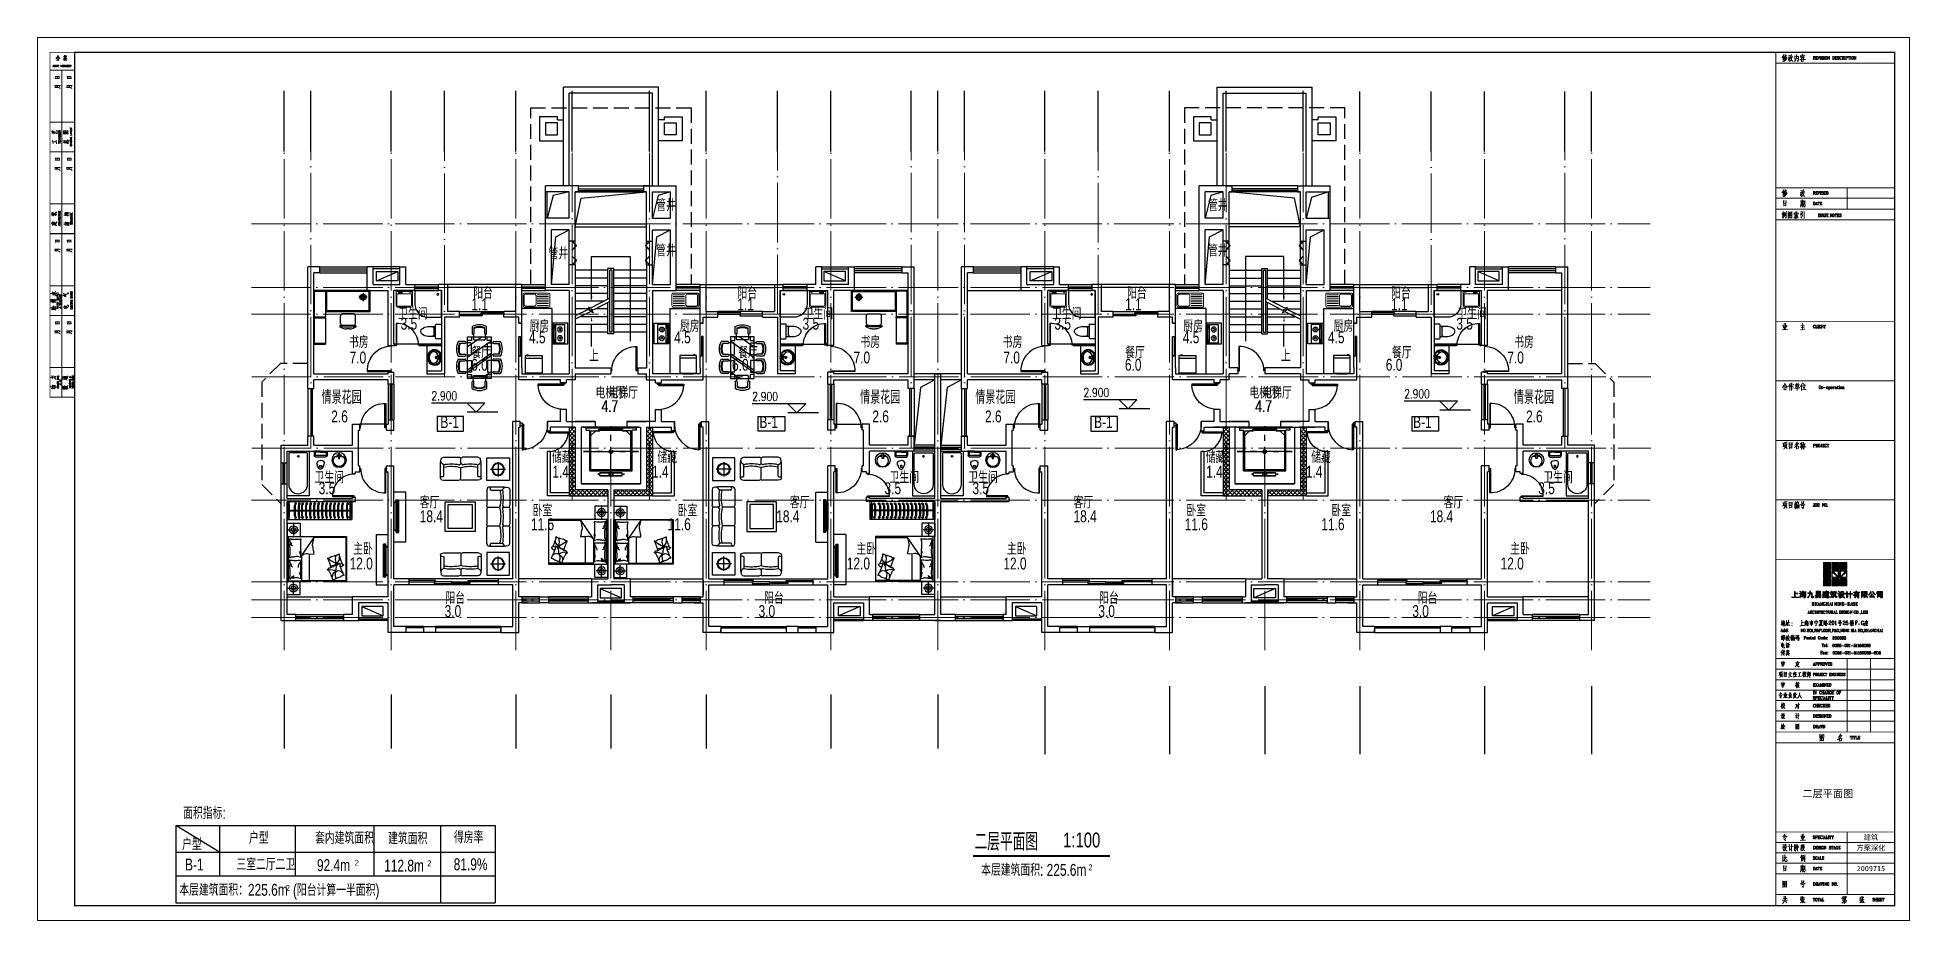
# Model space of a CAD drawing. Extents: x 1332633 to 1595679, y 264824 to 640777.
# Drawn here: x 1338833 to 1401833, y 577898 to 607598 of the extents above; entities that cross this region are included whole.
import ezdxf
from ezdxf.enums import TextEntityAlignment as Align

# ---------------------------------------------------------------- set-up
doc = ezdxf.new("R2010")
doc.units = 0
doc.header["$LTSCALE"] = 1000
doc.header["$MEASUREMENT"] = 0
for name, pattern in [('CENTER', [2, 1.25, -0.25, 0.25, -0.25]), ('DASH', [0.35, 0.25, -0.1]), ('DOTE', [2.42, 2, -0.2, 0.02, -0.2]), ('HIDDEN', [0.375, 0.25, -0.125])]:
    doc.linetypes.add(name, pattern=pattern)
doc.layers.get('0').update_dxf_attribs({"linetype": 'CONTINUOUS'})
for name, color, linetype in [('3T_WOOD', 21, 'CONTINUOUS'), ('A-Area(建筑面积)', 1, 'CONTINUOUS'), ('A-Balcony(建筑阳台)', 32, 'CONTINUOUS'), ('A-BALCONY_建筑阳台_', 6, 'CONTINUOUS'), ('A-Fur1(建筑厨卫洁具)', 136, 'CONTINUOUS'), ('A-Fur2(建筑家具)', 33, 'CONTINUOUS'), ('A-FUR2_建筑家具_', 33, 'CONTINUOUS'), ('A-FUR2_建筑家具_-RefEdit0', 33, 'CONTINUOUS'), ('A-Ground(室外构件)', 31, 'CONTINUOUS'), ('A-Hole2(板面留洞，降板)', 2, 'CONTINUOUS'), ('A-Hz1(房间名称)', 4, 'CONTINUOUS'), ('A-HZ1_建筑汉字注明_平_立面_房间名称等_', 7, 'CONTINUOUS'), ('A-Hz1汉字注明（平、立面、房间名称等）', 7, 'CONTINUOUS'), ('A-Hz3(房间面积)', 2, 'CONTINUOUS'), ('A-Other(建筑其它)', 33, 'CONTINUOUS'), ('A-PLANE-1F$0$A-Wall(建筑墙)', 255, 'CONTINUOUS'), ('A-PLANE-1F$0$A-WINDOW(建筑门窗)', 4, 'CONTINUOUS'), ('A-STAIR_建筑楼梯_踏步_电梯等_', 25, 'CONTINUOUS'), ('A-Wall(建筑墙)', 255, 'CONTINUOUS'), ('A-WALL_建筑墙_', 255, 'CONTINUOUS'), ('A-WINDOW(建筑门窗)', 4, 'CONTINUOUS'), ('A-WINDOW_建筑门窗_', 4, 'CONTINUOUS'), ('AXIS', 3, 'CONTINUOUS'), ('C-sheet(通用-图框)', 7, 'CONTINUOUS'), ('DIM_ELEV', 3, 'CONTINUOUS'), ('TEXT', 2, 'CONTINUOUS'), ('管井', 5, 'CONTINUOUS')]:
    doc.layers.add(name, color=color, linetype=linetype)
for name, color, linetype, lineweight in [('_公共_图框', 4, 'CONTINUOUS', 5), ('DOTE', 1, 'DOTE', 13), ('JJ', 8, 'CONTINUOUS', 0), ('PUB_TEXT', 7, 'CONTINUOUS', 13), ('WALL', 2, 'CONTINUOUS', 35)]:
    doc.layers.add(name, color=color, linetype=linetype, lineweight=lineweight)
doc.styles.add('_TCH_DIM', font='SIMPLEX', dxfattribs={"width": 0.8, "bigfont": 'HZTXT'})
doc.styles.add('DIM', font='txt')
doc.styles.add('DIM_FONT', font='txt', dxfattribs={"width": 0.8})
doc.styles.add('SBJ', font='SimSun.ttf', dxfattribs={"width": 0.8})
doc.styles.get("Standard").update_dxf_attribs({"font": 'GBENOR', "bigfont": 'GBCBIG'})
doc.styles.add('sunyat', font='3yromanc.shx', dxfattribs={"width": 0.75, "bigfont": '3yhztxt.shx'})
doc.styles.add('SUNYAT1', font='3yromans.shx', dxfattribs={"width": 0.75, "bigfont": '3yhztxt.shx'})
doc.styles.add('图框文字', font='SIMKAI.TTF')

msp = doc.modelspace()

# ---------------------------------------------------------------- texts
at = {"layer": '3T_WOOD', "char_height": 450, "width": 1552.5}
for insert, attachment_point in [((1349745, 595275), 9), ((1366519, 595275), 7), ((1371745, 595275), 9), ((1388519, 595275), 7)]:
    msp.add_mtext('{\\C2;情景花园}', dxfattribs=dict(at, insert=insert, attachment_point=attachment_point))
at = {"layer": '_公共_图框', "style": '图框文字'}
msp.add_attdef('二层平面图', text='XXXXXX', height=250, dxfattribs=at).set_placement((1399082, 582167), align=Align.MIDDLE_CENTER)
at = {"layer": 'A-Hz1(房间名称)', "style": 'SUNYAT1', "width": 0.75}
for s, p in [('管井', (1359654, 601756, -2323)), ('管井', (1378223, 601756, -2323)), ('管井', (1356030, 600131, -2323)), ('管井', (1359654, 600231, -2323)), ('管井', (1378223, 600231, -2323)), ('阳台 ', (1353501, 598802)), ('阳台 ', (1362390, 598802)), ('阳台 ', (1375501, 598802)), ('阳台 ', (1384390, 598802)), ('卫生间', (1350975, 598109)), ('卫生间', (1364618, 598109)), ('卫生间', (1372975, 598109)), ('卫生间', (1386618, 598109)), ('厨房', (1355396, 597693)), ('厨房', (1360454, 597693)), ('厨房', (1377396, 597693)), ('厨房', (1382454, 597693)), ('书房', (1349318, 597154)), ('餐厅', (1353437, 596805)), ('餐厅', (1362414, 596805)), ('书房', (1366532, 597154)), ('书房', (1371318, 597154)), ('餐厅', (1375436, 596805)), ('餐厅', (1384414, 596805)), ('书房', (1388532, 597154)), ('电梯厅', (1357616, 595451, -2323)), ('电梯厅', (1358053, 595451, -2323)), ('电梯厅', (1379616, 595451, -2323)), ('电梯厅', (1380053, 595451, -2323)), ('B-1', (1352393, 594463)), ('B-1', (1363129, 594463)), ('B-1', (1374393, 594463)), ('B-1', (1385129, 594463)), ('储藏', (1356152, 593280)), ('储藏', (1359698, 593280)), ('储藏', (1378152, 593280)), ('储藏', (1381698, 593280)), ('卫生间', (1348159, 592603)), ('卫生间', (1367510, 592603)), ('卫生间', (1370159, 592603)), ('卫生间', (1389510, 592603)), ('客厅', (1351699, 591762)), ('客厅', (1364152, 591762)), ('客厅', (1373699, 591762)), ('客厅', (1386152, 591762)), ('卧室', (1355498, 591488, -2323)), ('卧室', (1360380, 591488, -2323)), ('卧室', (1377498, 591488, -2323)), ('卧室', (1382380, 591488, -2323)), ('主卧', (1349458, 590198)), ('主卧', (1366393, 590198)), ('主卧', (1371458, 590198)), ('主卧', (1388393, 590198)), ('阳台', (1352564, 588545)), ('阳台', (1363286, 588545)), ('阳台', (1374564, 588545)), ('阳台', (1385286, 588545))]:
    msp.add_text(s, height=400, dxfattribs=at).set_placement(p)
at = {"layer": 'A-HZ1_建筑汉字注明_平_立面_房间名称等_', "color": 254, "style": 'sunyat', "width": 0.75}
for s, height, p in [('面积指标:', 400, (1343738, 581315)), ('户型', 400, (1345951, 580475)), ('套内建筑面积', 400, (1348175, 580475)), ('建筑面积', 400, (1350634, 580459)), ('得房率', 400, (1352851, 580498)), ('户型', 400, (1343700, 580264)), ('B-1', 400, (1343800, 579582)), ('三室二厅二卫', 400, (1345527, 579587)), ('92.4m', 400, (1348239, 579561)), ('2', 200, (1349509, 579738)), ('112.8m', 400, (1350501, 579545)), ('2', 200, (1351952, 579722)), ('81.9%%%', 400, (1352841, 579591)), ('本层建筑面积：225.6m', 400, (1343607, 578731)), ('2', 200, (1347191, 578889)), ('(阳台计算一半面积)', 400, (1347433, 578723))]:
    msp.add_text(s, height=height, dxfattribs=at).set_placement(p)
at = {"layer": 'A-Hz1汉字注明（平、立面、房间名称等）', "style": 'sunyat', "width": 0.75}
for s, height, p in [('上', 400, (1357398, 596698)), ('上', 400, (1380681, 596698)), ('二层平面图', 600, (1370367, 580250, 0)), ('1:100', 500, (1373347, 580357))]:
    msp.add_text(s, height=height, dxfattribs=at).set_placement(p)
for s, height, p in [('本层建筑面积: 225.6m', 400, (1372362, 579401)), ('2', 200, (1374269, 579586, 0))]:
    msp.add_text(s, height=height, dxfattribs=at).set_placement(p, align=Align.CENTER)
at = {"layer": 'A-Hz3(房间面积)', "style": 'SUNYAT1', "width": 0.75}
for s, p in [('1.1', (1353437, 598424)), ('1.1', (1362384, 598424)), ('1.1', (1375437, 598424)), ('1.1', (1384384, 598424)), ('3.5', (1351055, 597771)), ('3.5', (1364581, 597771)), ('3.5', (1373055, 597771)), ('3.5', (1386581, 597771)), ('4.5', (1355375, 597313)), ('4.5', (1360261, 597313)), ('4.5', (1377375, 597313)), ('4.5', (1382261, 597313)), ('7.0', (1349339, 596634)), ('6.0', (1353428, 596391)), ('6.0', (1362208, 596391)), ('7.0', (1366297, 596634)), ('7.0', (1371339, 596634)), ('6.0', (1375428, 596391)), ('6.0', (1384208, 596391)), ('7.0', (1388297, 596634)), ('4.7', (1357811, 594999)), ('4.7', (1357811, 594999)), ('4.7', (1357825, 594999)), ('4.7', (1357825, 594999)), ('4.7', (1379811, 594999)), ('4.7', (1379811, 594999)), ('4.7', (1379825, 594999)), ('4.7', (1379825, 594999)), ('2.6', (1348721, 594652)), ('2.6', (1366929, 594652)), ('2.6', (1370721, 594652)), ('2.6', (1388929, 594652)), ('1.4', (1356163, 592794)), ('1.4', (1359516, 592794)), ('1.4', (1378163, 592794)), ('1.4', (1381516, 592794)), ('3.5', (1348298, 592237)), ('3.5', (1367338, 592237)), ('3.5', (1370298, 592237)), ('3.5', (1389338, 592237)), ('18.4', (1351699, 591294)), ('18.4', (1363694, 591294)), ('18.4', (1373699, 591294)), ('18.4', (1385694, 591294)), ('11.6', (1355440, 591027, -2323)), ('11.6', (1360039, 591027, -2323)), ('11.6', (1377440, 591027, -2323)), ('11.6', (1382039, 591027, -2323)), ('12.0', (1349338, 589705)), ('12.0', (1366070, 589705)), ('12.0', (1371338, 589705)), ('12.0', (1388070, 589705)), ('3.0', (1352536, 588105)), ('3.0', (1363100, 588105)), ('3.0', (1374536, 588105)), ('3.0', (1385100, 588105))]:
    msp.add_text(s, height=400, dxfattribs=at).set_placement(p)
at = {"layer": 'PUB_TEXT', "style": '_TCH_DIM', "width": 0.752941}
for p in [(1352093, 595394), (1362887, 595376), (1374035, 595507), (1384826, 595463)]:
    msp.add_text('2.900', height=297.5, dxfattribs=at).set_placement(p)

# ---------------------------------------------------------------- blocks, each defined once
blk = doc.blocks.new('JX')
for p, q in [((-2215, -2200), (-2215, 0)), ((-2185, -2110), (-2185, -90)), ((-2185, -90), (-2095, -90)), ((-2135, -1580), (-2135, -620)), ((-2095, -620), (-2135, -620)), ((-2095, -90), (-2095, -250)), ((-315, -250), (-2095, -250)), ((-2095, -1580), (-2095, -620)), ((-2055, -650), (-2095, -650)), ((-2055, -494), (-1863, -300)), ((-2055, -650), (-2055, -494)), ((-365, -300), (-1863, -300)), ((-1190, -190), (-1130, -190)), ((-1160, -250), (-1160, -190)), ((-365, -1900), (-365, -300)), ((-315, -1950), (-315, -250)), ((-240, -1550), (-240, -650)), ((-110, -650), (-240, -650)), ((-205, -590), (-145, -590)), ((-175, -650), (-175, -590)), ((-110, -1550), (-110, -650)), ((-2185, -2110), (-2095, -2110)), ((-2095, -1580), (-2135, -1580)), ((-2055, -1550), (-2095, -1550)), ((-315, -1950), (-2095, -1950)), ((-2095, -2110), (-2095, -1950)), ((-2055, -1900), (-2055, -1550)), ((-365, -1900), (-2055, -1900)), ((-1190, -2010), (-1130, -2010)), ((-1160, -1950), (-1160, -2010)), ((-110, -1550), (-240, -1550)), ((-205, -1610), (-145, -1610)), ((-175, -1550), (-175, -1610))]:
    blk.add_line(p, q)
at = {"linetype": 'CENTER'}
for p, q in [((-1160, -2200), (-1160, 0)), ((-60, -1100), (-2260, -1100))]:
    blk.add_line(p, q, dxfattribs=at)
at = {"linetype": 'HIDDEN'}
for centre in [(-1160, -1100), (-175, -1100)]:
    blk.add_circle(centre, 71.4, dxfattribs=at)
blk = doc.blocks.new('DOOR_B01')
for p, q in [((-0.47, 0.895), (-0.47, -0.015)), ((-0.44, -0.015), (-0.44, 0.895)), ((-0.5, 0.015), (-0.47, 0.015)), ((-0.5, -0.015), (-0.5, 0.015)), ((0.47, 0.015), (0.5, 0.015)), ((0.5, 0.015), (0.5, -0.015)), ((-0.5, -0.015), (-0.44, -0.015)), ((0.5, -0.015), (0.47, -0.015))]:
    blk.add_line(p, q)
blk.add_arc((-0.44, -0.015), 0.91, 0, 91.88921)
blk = doc.blocks.new('_A1WPO')
for p, q in [((-0.45, -0.05), (-0.45, 0.949)), ((-0.45, 0.949), (-0.4, 0.949)), ((-0.4, 0), (-0.4, 0.949)), ((-0.5, 0.05), (-0.45, 0.05)), ((-0.5, -0.05), (-0.45, -0.05)), ((-0.45, 0), (-0.4, 0))]:
    blk.add_line(p, q)
blk.add_arc((-0.45, 0), 0.95, 0, 86.98304)
blk = doc.blocks.new('B')
at = {"layer": 'A-FUR2_建筑家具_'}
for p, q in [((0, 0), (450, 0)), ((0, 0), (0, -438)), ((2400, 0), (1950, 0)), ((2400, 0), (2400, -438)), ((0, -438), (453, -438)), ((25, -215), (416, -215)), ((219, -30), (219, -398)), ((450, -52), (1950, -52)), ((476, -509), (476, -1968)), ((1303, -489), (496, -489)), ((1303, -489), (1922, -916)), ((2400, -438), (1947, -438)), ((2375, -215), (1984, -215)), ((2181, -30), (2181, -398)), ((496, -761), (1365, -761)), ((1922, -1968), (1922, -916)), ((540, -1638), (537, -1645)), ((638, -1621), (540, -1638)), ((611, -1514), (587, -1518)), ((705, -1552), (611, -1514)), ((707, -1618), (638, -1621)), ((774, -1645), (705, -1552)), ((774, -1645), (707, -1618)), ((785, -1810), (731, -1873)), ((819, -1593), (774, -1645)), ((774, -1645), (960, -1664)), ((774, -1645), (805, -1728)), ((805, -1728), (785, -1810)), ((845, -1471), (819, -1593)), ((831, -1368), (845, -1471)), ((978, -1559), (959, -1470)), ((960, -1664), (1010, -1700)), ((998, -1617), (978, -1559)), ((1055, -1658), (998, -1617)), ((1010, -1700), (1022, -1709)), ((1042, -1767), (1030, -1861)), ((1055, -1658), (1044, -1752)), ((1073, -1603), (1055, -1658)), ((1055, -1658), (1184, -1626)), ((1055, -1658), (1105, -1721)), ((1148, -1472), (1073, -1603)), ((1105, -1721), (1170, -1769)), ((1228, -1368), (1148, -1472)), ((1170, -1769), (1263, -1769)), ((1184, -1626), (1287, -1640)), ((1287, -1640), (1323, -1660)), ((496, -1988), (1902, -1988))]:
    blk.add_line(p, q, dxfattribs=at)
blk.add_lwpolyline([(450, -2000), (450, 0), (1950, 0), (1950, -2000)], close=True, dxfattribs=at)
for points in [[(551, -127, -0.263368), (523, -108, -0.494818), (532, -89, -0.049225), (550, -88, -0.036831), (574, -89, -0.031893), (611, -97, 0.035782), (645, -104, 0.032941), (735, -110, 0.026564), (846, -104, 0.017905), (884, -99, -0.033397), (904, -97, -0.03204), (941, -97, 0.018442), (1005, -101, 0.010837), (1070, -100, 0.014624), (1118, -97, 0.111249), (1141, -89, -0.153708), (1158, -86, -0.076444), (1165, -87, -0.215512), (1167, -89, -0.585858), (1164, -92, 0.363489), (1159, -95, 0.191716), (1159, -106, -0.129675), (1161, -123, -0.01735), (1158, -140, 0.019326), (1156, -155, 0.018818), (1149, -223, 0.021828), (1148, -283, 0.006204), (1150, -316, 0.001963), (1156, -423, 0.028341), (1160, -459, -0.117014), (1159, -468, -0.36606), (1158, -469, -0.03973), (1144, -466, -0.048309), (1131, -461, 0.062981), (1120, -457, 0.04058), (1097, -454, 0.014345), (1030, -451, 0.005484), (904, -452, 0.007153), (808, -455, 0.008762), (766, -458, -0.008153), (720, -461, -0.06251), (663, -456, 0.078669), (617, -454, 0.047825), (595, -459, -0.034494), (564, -466, -0.023571), (539, -469, -0.510228), (538, -468), (545, -438), (566, -356, 0.073041), (568, -336, 0.023305), (562, -275, 0.018299), (558, -252, -0.01097), (551, -214, -0.042281), (548, -180, -0.027201), (551, -126)], [(549, -143, -0.05369), (564, -156, -0.070312), (572, -168, -0.015448), (575, -177, -0.013244), (579, -187, -0.082127), (582, -205, -0.064164), (579, -228)], [(551, -127, -0.077379), (586, -152, -0.077379), (611, -187, -0.047525), (621, -211, -0.047525), (626, -238)], [(641, -454, 0.009729), (669, -445, 0.009729), (696, -435, 0.007971), (717, -426, 0.007971), (739, -416)], [(1111, -455, 0.016108), (1072, -429, 0.024599), (1045, -414, 0.009477), (996, -391, 0.015937), (966, -378, 0.072521), (950, -375, 0.033339), (913, -375)], [(1025, -101, 0.027842), (1001, -111, 0.048685), (989, -119, 0.023666), (961, -144, 0.031223), (942, -164, 0.046801), (936, -172, 0.023191), (928, -189)], [(1107, -95, 0.088153), (1072, -98, 0.088153), (1041, -114, 0.077547), (1019, -135, 0.077547), (1005, -162)], [(1260, -127, -0.263368), (1232, -108, -0.494818), (1241, -89, -0.049225), (1259, -88, -0.036831), (1283, -89, -0.031893), (1321, -97, 0.035782), (1355, -104, 0.032941), (1444, -110, 0.026564), (1556, -104, 0.017905), (1593, -99, -0.033397), (1613, -97, -0.03204), (1650, -97, 0.018442), (1715, -101, 0.010837), (1779, -100, 0.014624), (1827, -97, 0.111249), (1850, -89, -0.153708), (1867, -86, -0.076444), (1874, -87, -0.215512), (1876, -89, -0.585858), (1873, -92, 0.363489), (1869, -95, 0.191716), (1869, -106, -0.129675), (1871, -123, -0.01735), (1868, -140, 0.019326), (1865, -155, 0.018818), (1858, -223, 0.021828), (1857, -283, 0.006204), (1859, -316, 0.001963), (1865, -423, 0.028341), (1869, -459, -0.117014), (1869, -468, -0.36606), (1867, -469, -0.03973), (1854, -466, -0.048309), (1840, -461, 0.062981), (1829, -457, 0.04058), (1806, -454, 0.014345), (1739, -451, 0.005484), (1614, -452, 0.007153), (1517, -455, 0.008762), (1475, -458, -0.008153), (1429, -461, -0.06251), (1372, -456, 0.078669), (1327, -454, 0.047825), (1304, -459, -0.034494), (1273, -466, -0.023571), (1248, -469, -0.510228), (1247, -468), (1255, -438), (1275, -356, 0.073041), (1277, -336, 0.023305), (1271, -275, 0.018299), (1267, -252, -0.01097), (1260, -214, -0.042281), (1257, -180, -0.027201), (1260, -126)], [(1303, -489, -0.085272), (1367, -599, -0.124044), (1376, -686), (1362, -782), (1364, -912)], [(1351, -454, 0.009729), (1378, -445, 0.009729), (1405, -435, 0.007971), (1427, -426, 0.007971), (1448, -416)], [(1734, -101, 0.027842), (1710, -111, 0.048685), (1698, -119, 0.023666), (1670, -144, 0.031223), (1651, -164, 0.046801), (1646, -172, 0.023191), (1638, -189)], [(1816, -95, 0.088153), (1782, -98, 0.088153), (1750, -114, 0.077547), (1729, -135, 0.077547), (1715, -162)], [(1364, -912, 0.007867), (1482, -894, 0.009508), (1578, -876, 0.006616), (1643, -862, -0.023828), (1662, -858, -0.080713), (1680, -859, -0.009591), (1833, -891, -0.013133), (1866, -899, -0.007859), (1922, -916)], [(914, -1480, 0.025626), (926, -1478, 0.0108), (1055, -1436, 0.00456), (1142, -1405, 0.01125), (1177, -1391, 0.069394), (1196, -1380, -0.079756), (1213, -1371, -0.106399), (1228, -1368, -0.328642), (1232, -1372, -0.299547), (1229, -1378, 0.189917), (1224, -1387, 0.033518), (1223, -1397, 0.075627), (1223, -1402, 0.053489), (1226, -1410, 0.017838), (1238, -1432, 0.038394), (1255, -1456, -0.059529), (1266, -1472, -0.035943), (1276, -1498, -0.011245), (1302, -1585, -0.006203), (1312, -1624, 0.010783), (1318, -1647, 0.019485), (1323, -1660, 0.005062), (1342, -1710, 0.101392), (1359, -1736, -0.223768), (1364, -1749, -0.25558), (1361, -1754, -0.081563), (1345, -1759, -0.071805), (1328, -1759, 0.069985), (1311, -1759, 0.03546), (1251, -1772, 0.029432), (1182, -1797, 0.001554), (1149, -1811, -0.00152), (1115, -1826, -0.004735), (1079, -1840, 0.00382), (1036, -1859, 0.296001), (1014, -1891, -0.649774), (992, -1900, -0.02319), (988, -1895, 0.0288), (984, -1892, 0.005727), (977, -1886, -0.004358), (969, -1878, -0.027528), (952, -1861, -0.046214), (943, -1850, -0.194121), (940, -1833, 0.133719), (939, -1809, 0.005779), (932, -1787, 0.008882)]]:
    blk.add_lwpolyline(points, format="xyb", dxfattribs=at)
blk.add_lwpolyline([(508, -1583, 0.101392), (490, -1559, -0.223768), (484, -1546, -0.25558), (486, -1541, -0.081563), (502, -1535, -0.071805), (519, -1534, 0.069985), (536, -1532, 0.03546), (595, -1515, 0.029432), (661, -1485, 0.001554), (694, -1468, -0.00152), (726, -1451, -0.004735), (761, -1433, 0.00382), (803, -1412, 0.296001), (822, -1378, -0.649774), (843, -1367, -0.02319), (848, -1372, 0.0288), (852, -1375, 0.005727), (859, -1380, -0.004358), (868, -1387, -0.027528), (886, -1403, -0.046214), (895, -1414, -0.194121), (900, -1430, 0.133719), (903, -1454, 0.011505), (921, -1496, 0.008882), (947, -1550, 0.012426), (985, -1618, -0.033612), (997, -1644), (1020, -1701), (1038, -1744, 0.224341), (1053, -1757, -0.722772), (1053, -1766, -0.103513), (1049, -1767, 0.053465), (1042, -1767, 0.030109), (1019, -1772, -0.031436), (997, -1776, -0.05324), (982, -1776, 0.05518), (967, -1777, 0.056271), (942, -1783, 0.0108), (816, -1835, 0.00456), (731, -1873, 0.01125), (697, -1889, 0.069394), (679, -1902, -0.079756), (663, -1912, -0.106399), (649, -1915, -0.328642), (645, -1912, -0.299547), (646, -1906, 0.189917), (651, -1896, 0.033518), (652, -1886, 0.075627), (651, -1882, 0.053489), (647, -1874, 0.017838), (634, -1853, 0.038394), (615, -1830, -0.059529), (603, -1815, -0.035943), (590, -1790, -0.011245), (558, -1705, -0.006203), (545, -1667, 0.010783), (537, -1645, 0.019485), (532, -1632, 0.005062)], format="xyb", close=True, dxfattribs=at)
for centre, radius in [((219, -215), 133), ((219, -215), 73.3), ((2181, -215), 133), ((2181, -215), 73.3)]:
    blk.add_circle(centre, radius, dxfattribs=at)
for centre, start, end in [((496, -509), 90, 180), ((496, -741), 180, 270), ((496, -1968), 180, 270), ((1902, -1968), 270, 0)]:
    blk.add_arc(centre, 20, start, end, dxfattribs=at)
at = {"layer": 'A-FUR2_建筑家具_', "style": 'DIM_FONT', "text_generation_flag": 4, "width": 0.8, "flags": 9}
for tag in ['YSIZE', 'XSIZE']:
    blk.add_attdef(tag, (0, 0), '', height=0.5, rotation=90, dxfattribs=at)
blk = doc.blocks.new('A$C3174277A')
at = {"layer": 'A-FUR2_建筑家具_'}
for p, q in [((0, 0), (0, 1800)), ((400, 1800), (0, 1800)), ((27, 913), (27, 1773)), ((27, 1773), (400, 1773)), ((400, 1800), (400, 1773)), ((400, 1773), (400, 913)), ((27, 913), (400, 913)), ((27, 887), (400, 887)), ((27, 27), (27, 887)), ((400, 887), (400, 913)), ((400, 887), (400, 0)), ((0, 0), (400, 0)), ((27, 27), (400, 27))]:
    blk.add_line(p, q, dxfattribs=at)
blk = doc.blocks.new('A$C1AB821B2')
at = {"layer": 'A-FUR2_建筑家具_-RefEdit0'}
for p, q in [((0, 139), (277, 139)), ((139, 0), (139, 277))]:
    blk.add_line(p, q, dxfattribs=at)
for radius in [99.1, 62.3]:
    blk.add_circle((139, 139), radius, dxfattribs=at)
blk = doc.blocks.new('A$C075449E3')
at = {"layer": 'A-FUR2_建筑家具_'}
for p, q in [((0, 695), (0, 805)), ((111, 494), (111, 1006)), ((186, 1000), (436, 1000)), ((511, 575), (511, 925)), ((186, 500), (436, 500))]:
    blk.add_line(p, q, dxfattribs=at)
for points in [[(1291, 0), (1291, 1500), (591, 1500), (591, 0)], [(1261, 30), (1261, 1470), (621, 1470), (621, 30)]]:
    blk.add_lwpolyline(points, close=True, dxfattribs=at)
for centre, radius, start, end in [((351, 794), 351, 139.27346, 178.23486), ((351, 706), 351, 181.76514, 220.72654), ((3088, 750), 3015, 174.8023, 185.1977), ((93, 1016), 11.1, 67.33001, 139.27346), ((89, 1006), 22.2, 0, 67.33001), ((186, 925), 75, 90, 180), ((436, 925), 75, 0, 90), ((93, 484), 11.1, 220.72654, 292.66999), ((89, 494), 22.2, 292.66999, 0), ((186, 575), 75, 180, 270), ((436, 575), 75, 270, 0)]:
    blk.add_arc(centre, radius, start, end, dxfattribs=at)
at = {"layer": 'A-FUR2_建筑家具_', "ltscale": 1000000.0, "rotation": 90}
blk.add_blockref('A$C1AB821B2', (1208, 104), dxfattribs=at)
blk = doc.blocks.new('衣橱2100X600')
at = {"layer": 'A-Fur2(建筑家具)'}
for p, q in [((-2000, 0), (183, 0)), ((-2000, 0), (-2000, -600)), ((-2000, -600), (183, -600)), ((-1955, -90), (-1955, -510)), ((-1928, -90), (-1928, -510)), ((-1928, -287), (111, -287)), ((-1928, -314), (111, -314)), ((-1755, -141), (-1755, -459)), ((-1724, -134), (-1724, -466)), ((-1627, -141), (-1627, -459)), ((-1595, -134), (-1595, -466)), ((-1517, -141), (-1517, -459)), ((-1485, -134), (-1485, -466)), ((-1382, -141), (-1382, -459)), ((-1350, -134), (-1350, -466)), ((-1247, -141), (-1247, -459)), ((-1215, -134), (-1215, -466)), ((-1112, -141), (-1112, -459)), ((-1080, -134), (-1080, -466)), ((-977, -141), (-977, -459)), ((-945, -134), (-945, -466)), ((-842, -141), (-842, -459)), ((-810, -134), (-810, -466)), ((-707, -141), (-707, -459)), ((-675, -134), (-675, -466)), ((-572, -141), (-572, -459)), ((-540, -134), (-540, -466)), ((-437, -141), (-437, -459)), ((-405, -134), (-405, -466)), ((-302, -141), (-302, -459)), ((-270, -134), (-270, -466)), ((-167, -141), (-167, -459)), ((-135, -134), (-135, -466)), ((-3, -141), (-3, -459)), ((28, -134), (28, -466)), ((111, -90), (111, -510)), ((138, -90), (138, -510)), ((183, 0), (183, -600))]:
    blk.add_line(p, q, dxfattribs=at)
for centre in [(-1941, -45), (-1941, -90), (-1941, -510), (-1941, -555), (124, -45), (124, -90), (124, -510), (124, -555)]:
    blk.add_circle(centre, 13.5, dxfattribs=at)
for centre, radius, start, end in [((-1585, -190), 177, 145.4947, 163.66083), ((-1585, -410), 177, 196.33917, 214.5053), ((-1712, -71), 26.6, 303.9623, 224.83452), ((-1712, -529), 26.6, 135.16548, 56.0377), ((-1679, -134), 45, 114.70407, 180), ((-1679, -466), 45, 180, 245.29593), ((-1457, -190), 177, 145.4947, 163.66083), ((-1457, -410), 177, 196.33917, 214.5053), ((-1584, -71), 26.6, 303.9623, 224.83452), ((-1584, -529), 26.6, 135.16548, 56.0377), ((-1550, -134), 45, 114.70407, 180), ((-1550, -466), 45, 180, 245.29593), ((-1347, -190), 177, 145.4947, 163.66083), ((-1347, -410), 177, 196.33917, 214.5053), ((-1474, -71), 26.6, 303.9623, 224.83452), ((-1474, -529), 26.6, 135.16548, 56.0377), ((-1440, -134), 45, 114.70407, 180), ((-1440, -466), 45, 180, 245.29593), ((-1212, -190), 177, 145.4947, 163.66083), ((-1212, -410), 177, 196.33917, 214.5053), ((-1339, -71), 26.6, 303.9623, 224.83452), ((-1339, -529), 26.6, 135.16548, 56.0377), ((-1305, -134), 45, 114.70407, 180), ((-1305, -466), 45, 180, 245.29593), ((-1077, -190), 177, 145.4947, 163.66083), ((-1077, -410), 177, 196.33917, 214.5053), ((-1204, -71), 26.6, 303.9623, 224.83452), ((-1204, -529), 26.6, 135.16548, 56.0377), ((-1170, -134), 45, 114.70407, 180), ((-1170, -466), 45, 180, 245.29593), ((-942, -190), 177, 145.4947, 163.66083), ((-942, -410), 177, 196.33917, 214.5053), ((-1069, -71), 26.6, 303.9623, 224.83452), ((-1069, -529), 26.6, 135.16548, 56.0377), ((-1035, -134), 45, 114.70407, 180), ((-1035, -466), 45, 180, 245.29593), ((-807, -190), 177, 145.4947, 163.66083), ((-807, -410), 177, 196.33917, 214.5053), ((-934, -71), 26.6, 303.9623, 224.83452), ((-934, -529), 26.6, 135.16548, 56.0377), ((-900, -134), 45, 114.70407, 180), ((-900, -466), 45, 180, 245.29593), ((-672, -190), 177, 145.4947, 163.66083), ((-672, -410), 177, 196.33917, 214.5053), ((-799, -71), 26.6, 303.9623, 224.83452), ((-799, -529), 26.6, 135.16548, 56.0377), ((-765, -134), 45, 114.70407, 180), ((-765, -466), 45, 180, 245.29593), ((-537, -190), 177, 145.4947, 163.66083), ((-537, -410), 177, 196.33917, 214.5053), ((-664, -71), 26.6, 303.9623, 224.83452), ((-664, -529), 26.6, 135.16548, 56.0377), ((-630, -134), 45, 114.70407, 180), ((-630, -466), 45, 180, 245.29593), ((-402, -190), 177, 145.4947, 163.66083), ((-402, -410), 177, 196.33917, 214.5053), ((-529, -71), 26.6, 303.9623, 224.83452), ((-529, -529), 26.6, 135.16548, 56.0377), ((-495, -134), 45, 114.70407, 180), ((-495, -466), 45, 180, 245.29593), ((-267, -190), 177, 145.4947, 163.66083), ((-267, -410), 177, 196.33917, 214.5053), ((-394, -71), 26.6, 303.9623, 224.83452), ((-394, -529), 26.6, 135.16548, 56.0377), ((-360, -134), 45, 114.70407, 180), ((-360, -466), 45, 180, 245.29593), ((-132, -190), 177, 145.4947, 163.66083), ((-132, -410), 177, 196.33917, 214.5053), ((-259, -71), 26.6, 303.9623, 224.83452), ((-259, -529), 26.6, 135.16548, 56.0377), ((-225, -134), 45, 114.70407, 180), ((-225, -466), 45, 180, 245.29593), ((3, -190), 177, 145.4947, 163.66083), ((3, -410), 177, 196.33917, 214.5053), ((-124, -71), 26.6, 303.9623, 224.83452), ((-124, -529), 26.6, 135.16548, 56.0377), ((-90, -134), 45, 114.70407, 180), ((-90, -466), 45, 180, 245.29593), ((167, -190), 177, 145.4947, 163.66083), ((167, -410), 177, 196.33917, 214.5053), ((40, -71), 26.6, 303.9623, 224.83452), ((40, -529), 26.6, 135.16548, 56.0377), ((73, -134), 45, 114.70407, 180), ((73, -466), 45, 180, 245.29593)]:
    blk.add_arc(centre, radius, start, end, dxfattribs=at)
blk = doc.blocks.new('电视柜')
at = {"layer": 'A-Fur2(建筑家具)'}
for p, q in [((-400, 876), (0, 876)), ((-400, 876), (-400, -810)), ((-75, 550), (-150, 550)), ((-150, -550), (-150, 550)), ((-113, -550), (-113, 550)), ((-75, -550), (-75, 550)), ((-75, 501), (-62, 501)), ((-62, 501), (0, 437)), ((-62, -501), (-62, 501)), ((0, -437), (0, 437)), ((-75, -550), (-150, -550)), ((-75, -501), (-62, -501)), ((-62, -501), (0, -437)), ((-400, -810), (0, -810))]:
    blk.add_line(p, q, dxfattribs=at)
blk = doc.blocks.new('六人餐桌')
at = {"layer": 'A-Fur2(建筑家具)'}
for p, q in [((0, 800), (1400, 800)), ((0, 661), (0, 800)), ((0, 800), (127, 800)), ((0, 0), (0, 800)), ((127, 661), (0, 661)), ((127, 800), (127, 661)), ((151, 800), (702, 0)), ((200, 771), (207, 763)), ((567, 800), (1118, 0)), ((645, 800), (1196, 0)), ((1179, 800), (1400, 478)), ((1200, 771), (1193, 763)), ((1273, 661), (1273, 800)), ((1273, 800), (1400, 800)), ((1400, 661), (1273, 661)), ((1400, 800), (1400, 661)), ((1400, 800), (1400, 0)), ((0, 607), (7, 600)), ((0, 489), (337, 0)), ((0, 0), (0, 139)), ((0, 139), (127, 139)), ((1400, 0), (0, 0)), ((127, 0), (0, 0)), ((127, 139), (127, 0)), ((200, 29), (207, 37)), ((1200, 29), (1193, 37)), ((1273, 0), (1273, 139)), ((1273, 139), (1400, 139)), ((1400, 0), (1273, 0)), ((1400, 607), (1393, 600)), ((1400, 139), (1400, 0))]:
    blk.add_line(p, q, dxfattribs=at)
for points in [[(-116, 644), (-343, 644)], [(163, 886), (163, 1113)], [(225, 886), (225, 1074)], [(590, 1075), (590, 886)], [(652, 1113), (652, 886)], [(748, 1113), (748, 886)], [(810, 1075), (810, 886)], [(1175, 886), (1175, 1074)], [(1237, 886), (1237, 1113)], [(1516, 644), (1743, 644)], [(-343, 156), (-116, 156)], [(-116, 582), (-304, 582)], [(-304, 218), (-116, 218)], [(1516, 582), (1704, 582)], [(1704, 218), (1516, 218)], [(1743, 156), (1516, 156)], [(163, -86), (163, -313)], [(225, -86), (225, -274)], [(590, -275), (590, -86)], [(652, -313), (652, -86)], [(748, -313), (748, -86)], [(810, -275), (810, -86)], [(1175, -86), (1175, -274)], [(1237, -86), (1237, -313)]]:
    blk.add_lwpolyline(points, dxfattribs=at)
for points in [[(607, 858), (607, 695, -0.414214), (581, 669), (234, 669, -0.414214), (207, 695), (207, 858)], [(793, 858), (793, 695, 0.414214), (819, 669), (1166, 669, 0.414214), (1193, 695), (1193, 858)], [(-88, 200), (75, 200, 0.414214), (102, 227), (102, 573, 0.414214), (75, 600), (-88, 600)], [(607, -58), (607, 105, 0.414214), (581, 131), (234, 131, 0.414214), (207, 105), (207, -58)], [(793, -58), (793, 105, -0.414214), (819, 131), (1166, 131, -0.414214), (1193, 105), (1193, -58)], [(1488, 200), (1325, 200, -0.414214), (1298, 227), (1298, 573, -0.414214), (1325, 600), (1488, 600)]]:
    blk.add_lwpolyline(points, format="xyb", dxfattribs=at)
for centre, radius, start, end in [((108, 400), 513, 151.48215, 208.41698), ((-116, 613), 31.1, 270, 90), ((408, 662), 513, 61.58302, 118.51785), ((194, 886), 31.1, 180, 0), ((408, 662), 451, 66.20179, 113.90856), ((408, 662), 424, 64.60229, 115.51652), ((621, 886), 31.1, 180, 0), ((992, 662), 513, 61.48215, 118.41698), ((779, 886), 31.1, 180, 0), ((992, 662), 451, 66.09144, 113.79821), ((992, 662), 424, 64.48348, 115.39771), ((1206, 886), 31.1, 180, 0), ((1516, 613), 31.1, 90, 270), ((1292, 400), 513, 331.58302, 28.51785), ((108, 400), 451, 156.09144, 203.79821), ((108, 400), 424, 154.48348, 205.39771), ((-116, 187), 31.1, 270, 90), ((1516, 187), 31.1, 90, 270), ((1292, 400), 424, 334.60229, 25.51652), ((1292, 400), 451, 336.20179, 23.90856), ((194, -86), 31.1, 0, 180), ((408, 138), 513, 241.48215, 298.41698), ((408, 138), 424, 244.48348, 295.39771), ((408, 138), 451, 246.09144, 293.79821), ((621, -86), 31.1, 0, 180), ((779, -86), 31.1, 0, 180), ((992, 138), 513, 241.58302, 298.51785), ((992, 138), 424, 244.60229, 295.51652), ((992, 138), 451, 246.20179, 293.90856), ((1206, -86), 31.1, 0, 180)]:
    blk.add_arc(centre, radius, start, end, dxfattribs=at)
blk = doc.blocks.new('TO2')
for p, q in [((-162, 236), (-131, 140)), ((-66, 52), (-50, 55)), ((-50, 48), (-66, 52)), ((-57, 70), (-45, 60)), ((-50, 55), (-57, 70)), ((-50, 48), (-57, 34)), ((-45, 44), (-57, 34)), ((-45, 60), (-38, 74)), ((-38, 29), (-45, 44)), ((-38, 74), (-38, 58)), ((-22, 62), (-38, 58)), ((-22, 42), (-38, 45)), ((-38, 29), (-38, 45)), ((-22, 62), (-35, 52)), ((-22, 42), (-35, 52)), ((-162, -228), (-131, -132)), ((-77, -20), (-80, -20)), ((-50, -41), (-66, -44)), ((-50, -48), (-66, -44)), ((-50, -41), (-57, -26)), ((-45, -36), (-57, -26)), ((-50, -48), (-57, -62)), ((-57, -62), (-45, -52)), ((-38, -22), (-45, -36)), ((-45, -52), (-38, -67)), ((-38, -22), (-38, -38)), ((-22, -34), (-38, -38)), ((-22, -54), (-38, -51)), ((-38, -67), (-38, -51)), ((-22, -34), (-35, -44)), ((-22, -54), (-35, -44))]:
    blk.add_line(p, q)
for points in [[(-152, 5), (-152, 19), (-45, 31)], [(-152, 3), (-152, -12), (-80, -20)], [(-77, -20), (-45, -23)]]:
    blk.add_lwpolyline(points)
for points in [[(-77, 27), (-71, 32), (-69, 34), (-69, 69, -0.397649), (-63, 75), (-25, 75, -0.448114), (-19, 69), (-19, 4)], [(-77, -20), (-71, -24), (-69, -26), (-69, -61, 0.397649), (-63, -68), (-25, -68, 0.448114), (-19, -62), (-19, 4)]]:
    blk.add_lwpolyline(points, format="xyb")
for points in [[(-66, 52), (-57, 34), (-38, 29), (-22, 42), (-22, 62), (-38, 74), (-57, 70)], [(-66, -44), (-57, -26), (-38, -22), (-22, -34), (-22, -54), (-38, -67), (-57, -62)]]:
    blk.add_lwpolyline(points, close=True)
for centre, radius in [((-43, 4), 11.1), ((-43, 52), 4.1), ((-43, -44), 4.1)]:
    blk.add_circle(centre, radius)
for centre, radius, start, end in [((-202, 14), 254, 94.66805, 182.24449), ((-202, -6), 254, 177.75551, 265.33195), ((-202, 14), 231, 94.66805, 182.24449), ((-202, -6), 231, 177.75551, 265.33195), ((-217, 24), 176, 94.3056, 186.32132), ((-217, -17), 176, 173.67868, 265.6944), ((-282, 3), 204, 0.31563, 75.28078), ((-282, 5), 204, 284.71922, 359.68437), ((-223, 22), 244, 358.48198, 89.98313), ((-223, 22), 222, 2.21836, 89.98313), ((-158, 4), 35.5, 29.94315, 329.16286), ((-158, 4), 20.3, 52.38187, 308.45972), ((-403, 3), 403, 355.20188, 4.03766), ((277, 1), 256, 176.60112, 183.70521), ((-223, -15), 244, 270.01687, 359.84047), ((-223, -15), 222, 270.01687, 355.86168)]:
    blk.add_arc(centre, radius, start, end)
blk = doc.blocks.new('A$C4CE9686B')
at = {"layer": 'JJ'}
for p, q in [((0, 552), (0, 0)), ((0, 552), (525, 552)), ((525, 0), (0, 0)), ((53, 101), (28, 101)), ((28, 34), (53, 34)), ((29, 552), (29, 101)), ((29, 34), (29, 0)), ((53, 34), (53, 101)), ((70, 374), (79, 375)), ((71, 448), (79, 448)), ((77, 435), (77, 383)), ((91, 435), (77, 435)), ((77, 383), (91, 383)), ((91, 383), (91, 435)), ((116, 0), (116, 552)), ((116, 522), (489, 522)), ((116, 30), (489, 30)), ((521, 490), (521, 62)), ((565, 512), (565, 40))]:
    blk.add_line(p, q, dxfattribs=at)
blk.add_lwpolyline([(76, 343, 0.185158), (86, 347, 0.102042), (98, 362, 0.060862), (104, 382, 0.047173), (107, 409, 0.047173), (104, 436, 0.060862), (98, 456, 0.102042), (86, 472, 0.185158), (76, 476, 0.185158), (66, 472, 0.102042), (54, 456, 0.060862), (48, 436, 0.047173), (45, 409, 0.047173), (48, 382, 0.060862), (54, 362, 0.102042), (66, 347, 0.185158)], format="xyb", close=True, dxfattribs=at)
for points in [[(71, 448, 0.259034), (68, 446, 0.076276), (64, 437, 0.036515), (62, 426, 0.026615), (61, 411, 0.026615), (62, 396, 0.036515), (64, 385, 0.076276), (68, 376, 0.259034), (71, 375, 0.078462), (72, 375, 0.056762)], [(79, 448, 0.259034), (76, 446, 0.076276), (73, 437, 0.036515), (71, 426, 0.026615), (70, 411, 0.026615), (71, 396, 0.036515), (73, 385, 0.076276), (76, 376, 0.259034), (79, 375, 0.259034), (82, 376, 0.056762), (85, 383, 0.036515)], [(87, 435, 0.008736), (86, 437, 0.076276), (82, 446, 0.259034), (79, 448, 0.259034)]]:
    blk.add_lwpolyline(points, format="xyb", dxfattribs=at)
blk.add_circle((28, 69), 14, dxfattribs=at)
for centre, radius, start, end in [((489, 490), 32, 0, 90), ((489, 62), 32, 270, 360), ((525, 512), 40, 0, 90), ((525, 40), 40, 270, 0)]:
    blk.add_arc(centre, radius, start, end, dxfattribs=at)
at = {"layer": 'JJ', "width": 0.8, "flags": 9}
for tag in ['YSIZE', 'XSIZE']:
    blk.add_attdef(tag, (0, 276), '', height=0.4, rotation=90, dxfattribs=at)
blk = doc.blocks.new('A$C753116E8')
at = {"layer": 'JJ'}
blk.add_blockref('A$C4CE9686B', (0, 0), dxfattribs=at)
blk = doc.blocks.new('A$C3372732A')
at = {"layer": '管井', "color": 1}
blk.add_blockref('A$C753116E8', (0, 0), dxfattribs=at)
blk = doc.blocks.new('坐便器1')
at = {"layer": 'A-Fur1(建筑厨卫洁具)'}
for p, q in [((220, 0), (-220, 0)), ((-250, -30), (-250, -170)), ((-220, -200), (220, -200)), ((-170, -200), (-170, -430)), ((140, -260), (-140, -260)), ((170, -430), (170, -200)), ((250, -170), (250, -30))]:
    blk.add_line(p, q, dxfattribs=at)
for centre, radius, start, end in [((-220, -30), 30, 90, 180), ((-220, -170), 30, 180, 270), ((227, -413), 398, 157.45048, 216.63814), ((-227, -413), 398, 323.36186, 22.54952), ((220, -30), 30, 0, 90), ((220, -170), 30, 270, 0), ((0, -590), 110, 213.45086, 326.54914)]:
    blk.add_arc(centre, radius, start, end, dxfattribs=at)
blk = doc.blocks.new('E103')
at = {"layer": 'A-Fur1(建筑厨卫洁具)', "rotation": 180}
blk.add_blockref('坐便器1', (1004, -576), dxfattribs=at)
blk = doc.blocks.new('M_E7')
for p, q in [((-201, 62), (-201, -265)), ((-10, 112), (-151, 112)), ((-150, 61), (-150, -264)), ((-41, 81), (-130, 81)), ((-36, -102), (-36, 76)), ((0, -102), (0, 102)), ((-10, -315), (-151, -315)), ((-41, -284), (-130, -284)), ((-36, -102), (-36, -279)), ((0, -102), (0, -305))]:
    blk.add_line(p, q)
at = {"const_width": 1}
for points in [[(-651, -24), (-637, -1), (-550, 51), (-451, 83), (-371, 88), (-294, 37), (-262, -18), (-252, -84), (-252, -102)], [(-651, -180), (-637, -202), (-550, -254), (-451, -287), (-371, -292), (-294, -240), (-262, -186), (-252, -119), (-252, -102)]]:
    blk.add_lwpolyline(points, dxfattribs=at)
for points in [[(-597, -59), (-590, -49), (-523, -9), (-438, 19), (-389, 22), (-343, -9), (-325, -40), (-317, -89), (-317, -102)], [(-596, -145), (-590, -154), (-523, -194), (-438, -222), (-389, -225), (-343, -194), (-325, -164), (-317, -114), (-317, -102)]]:
    blk.add_lwpolyline(points)
blk.add_lwpolyline([(-644, -15, 0.39866), (-643, -191, 0.39866)], format="xyb", dxfattribs=at)
for centre, radius, start, end in [((-151, 62), 50, 90, 180), ((-130, 61), 20, 90, 180), ((-41, 76), 5, 0, 90), ((-10, 102), 10, 0, 90), ((-551, -102), 62.6, 137.03811, 223.97897), ((-511, -114), 47.8, 77.26414, 164.66522), ((-511, -89), 47.8, 195.33478, 282.73586), ((-541, -103), 54.1, 1.1332, 40.38164), ((-541, -101), 54.1, 319.61836, 358.8668), ((-151, -265), 50, 180, 270), ((-130, -264), 20, 180, 270), ((-41, -279), 5, 270, 0), ((-10, -305), 10, 270, 0)]:
    blk.add_arc(centre, radius, start, end)
at = {"width": 0.8, "flags": 9}
for tag in ['XSIZE', 'YSIZE']:
    blk.add_attdef(tag, (0, 0), '', height=0.5, dxfattribs=at)
blk = doc.blocks.new('M_E33IEP')
for p, q in [((44, -21), (44, 20)), ((44, 20), (194, 20)), ((135, 135), (135, 20)), ((194, 20), (194, -21)), ((194, -21), (44, -21)), ((135, -21), (135, -144))]:
    blk.add_line(p, q)
for centre, radius in [((248, -5), 246), ((106, 56), 26.7), ((105, -55), 26.7)]:
    blk.add_circle(centre, radius)
blk.add_arc((274, -5), 197, 225.25267, 134.74733)
at = {"style": 'DIM_FONT', "width": 0.8, "flags": 9}
for tag in ['XSIZE', 'YSIZE']:
    blk.add_attdef(tag, (0, 0), '', height=0.5, dxfattribs=at)
at = {"width": 0.8, "flags": 9}
for tag in ['XSIZE', 'YSIZE']:
    blk.add_attdef(tag, (2, -251), '', height=150, dxfattribs=at)
blk = doc.blocks.new('dfasdf')
at = {"layer": 'A-FUR2_建筑家具_'}
for p, q in [((0, 3949), (0, 3182)), ((756, 3949), (0, 3949)), ((378, 3804), (378, 3316)), ((756, 3182), (756, 3949)), ((947, 3774), (970, 3910)), ((970, 3796), (960, 3848)), ((1011, 3954), (1057, 3966)), ((1057, 3966), (1579, 3966)), ((1625, 3954), (1579, 3966)), ((1633, 3755), (1633, 3951)), ((1642, 3954), (1688, 3966)), ((2210, 3966), (1688, 3966)), ((2256, 3954), (2210, 3966)), ((2320, 3774), (2297, 3910)), ((2297, 3796), (2307, 3848)), ((0, 3182), (756, 3182)), ((636, 3565), (127, 3565)), ((947, 3268), (947, 3774)), ((989, 3214), (1057, 3197)), ((1057, 3719), (994, 3761)), ((1057, 3334), (1057, 3719)), ((1057, 3197), (1579, 3197)), ((1579, 3719), (1633, 3755)), ((1633, 3211), (1579, 3197)), ((1688, 3719), (1633, 3755)), ((1633, 3211), (1633, 3623)), ((1633, 3211), (1688, 3197)), ((2210, 3197), (1688, 3197)), ((2210, 3719), (2273, 3761)), ((2210, 3334), (2210, 3719)), ((2278, 3214), (2210, 3197)), ((2320, 3268), (2320, 3774)), ((-1, 2913), (-12, 2866)), ((-12, 2866), (-12, 2345)), ((180, 2976), (44, 2953)), ((158, 2953), (105, 2964)), ((686, 2976), (180, 2976)), ((235, 2866), (193, 2930)), ((619, 2866), (235, 2866)), ((739, 2935), (756, 2866)), ((756, 2866), (756, 2345)), ((-1, 2299), (-12, 2345)), ((-1, 2281), (-12, 2235)), ((-1, 2281), (-12, 2235)), ((-12, 2235), (-12, 1714)), ((198, 2290), (2, 2290)), ((235, 2345), (198, 2290)), ((235, 2235), (198, 2290)), ((743, 2290), (330, 2290)), ((743, 2290), (756, 2345)), ((743, 2290), (756, 2235)), ((756, 2235), (756, 1714)), ((-1, 1668), (-12, 1714)), ((-1, 1650), (-12, 1604)), ((-12, 1083), (-12, 1604)), ((198, 1659), (2, 1659)), ((235, 1714), (198, 1659)), ((235, 1604), (198, 1659)), ((743, 1659), (330, 1659)), ((743, 1659), (756, 1714)), ((743, 1659), (756, 1604)), ((756, 1083), (756, 1604)), ((-1, 1036), (-12, 1083)), ((0, 0), (0, 767)), ((0, 767), (756, 767)), ((180, 973), (44, 996)), ((158, 996), (105, 985)), ((686, 973), (180, 973)), ((235, 1083), (193, 1019)), ((619, 1083), (235, 1083)), ((378, 145), (378, 633)), ((739, 1014), (756, 1083)), ((756, 767), (756, 0)), ((947, 681), (947, 175)), ((989, 735), (1057, 752)), ((1057, 752), (1579, 752)), ((1633, 738), (1579, 752)), ((1633, 738), (1688, 752)), ((1633, 738), (1633, 326)), ((2210, 752), (1688, 752)), ((2278, 735), (2210, 752)), ((2320, 681), (2320, 175)), ((756, 0), (0, 0)), ((636, 384), (127, 384)), ((947, 175), (970, 39)), ((970, 153), (960, 101)), ((1057, 230), (994, 188)), ((1057, 614), (1057, 230)), ((1579, 230), (1633, 194)), ((1688, 230), (1633, 194)), ((1633, 194), (1633, -2)), ((2210, 614), (2210, 230)), ((2210, 230), (2273, 188)), ((2320, 175), (2297, 39)), ((2297, 153), (2307, 101)), ((1011, -5), (1057, -17)), ((1057, -17), (1579, -17)), ((1625, -5), (1579, -17)), ((1642, -5), (1688, -17)), ((2210, -17), (1688, -17)), ((2256, -5), (2210, -17))]:
    blk.add_line(p, q, dxfattribs=at)
for points in [[(1156, 1474), (2156, 1474), (2156, 2474), (1156, 2474)], [(1256, 1574), (2056, 1574), (2056, 2374), (1256, 2374)]]:
    blk.add_lwpolyline(points, close=True, dxfattribs=at)
for centre, radius in [((378, 3565), 211), ((378, 3565), 190), ((378, 384), 211), ((378, 384), 190)]:
    blk.add_circle(centre, radius, dxfattribs=at)
for centre, radius, start, end in [((1024, 3901), 54.9, 104.03624, 170.53768), ((1024, 3807), 54.9, 191.30993, 236.30993), ((1612, 3901), 54.9, 66.40022, 75.96376), ((1655, 3901), 54.9, 104.03624, 113.59978), ((2243, 3901), 54.9, 9.46232, 75.96376), ((2243, 3807), 54.9, 303.69007, 348.69007), ((1002, 3376), 68.6, 216.8699, 323.1301), ((1002, 3268), 54.9, 180, 255.96376), ((1318, 2494), 1252, 77.98199, 102.01801), ((1318, 2412), 1252, 75.40086, 102.01801), ((1949, 2412), 1252, 77.98199, 104.59914), ((1949, 2494), 1252, 77.98199, 102.01801), ((2265, 3376), 68.6, 216.8699, 323.1301), ((2265, 3268), 54.9, 284.03624, 0), ((53, 2899), 54.9, 99.46232, 165.96376), ((147, 2899), 54.9, 33.69007, 78.69007), ((1460, 2606), 1252, 167.98199, 192.01801), ((1542, 2606), 1252, 167.98199, 194.59914), ((578, 2921), 68.6, 306.8699, 53.1301), ((686, 2921), 54.9, 14.03624, 90), ((53, 2312), 54.9, 194.03624, 203.59978), ((53, 2268), 54.9, 156.40022, 165.96376), ((1460, 1974), 1252, 167.98199, 192.01801), ((1542, 1974), 1252, 165.40086, 194.59914), ((53, 1681), 54.9, 194.03624, 203.59978), ((53, 1637), 54.9, 156.40022, 165.96376), ((1460, 1343), 1252, 167.98199, 192.01801), ((1542, 1343), 1252, 165.40086, 192.01801), ((53, 1050), 54.9, 194.03624, 260.53768), ((147, 1050), 54.9, 281.30993, 326.30993), ((578, 1028), 68.6, 306.8699, 53.1301), ((686, 1028), 54.9, 270, 345.96376), ((1002, 681), 54.9, 104.03624, 180), ((1002, 573), 68.6, 36.8699, 143.1301), ((2265, 573), 68.6, 36.8699, 143.1301), ((2265, 681), 54.9, 0, 75.96376), ((1024, 142), 54.9, 123.69007, 168.69007), ((1024, 48), 54.9, 189.46232, 255.96376), ((1318, 1537), 1252, 257.98199, 284.59914), ((1318, 1455), 1252, 257.98199, 282.01801), ((1949, 1537), 1252, 255.40086, 282.01801), ((1949, 1455), 1252, 257.98199, 282.01801), ((2243, 48), 54.9, 284.03624, 350.53768), ((2243, 142), 54.9, 11.30993, 56.30993), ((1612, 48), 54.9, 284.03624, 293.59978), ((1655, 48), 54.9, 246.40022, 255.96376)]:
    blk.add_arc(centre, radius, start, end, dxfattribs=at)
at = {"layer": 'A-FUR2_建筑家具_', "style": 'SBJ', "width": 0.8, "flags": 9}
for tag, p in [('YSIZE', (0, 3949)), ('XSIZE', (0, 3949)), ('YSIZE', (0, 0)), ('XSIZE', (0, 0))]:
    blk.add_attdef(tag, p, '', height=0.5, rotation=180, dxfattribs=at)
blk = doc.blocks.new('淋浴')
at = {"layer": 'A-Fur1(建筑厨卫洁具)'}
blk.add_lwpolyline([(-900, -450), (-900, 0), (0, 0), (0, -900), (-450, -900, -0.414214)], format="xyb", close=True, dxfattribs=at)
blk.add_circle((-129, -123), 30, dxfattribs=at)
blk = doc.blocks.new('DOOR_A01')
for points in [[(0.013, 0), (0.013, 1), (-0.5, 1), (-0.5, 0)], [(-0.012, 0), (-0.012, -1), (0.5, -1), (0.5, 0)]]:
    blk.add_lwpolyline(points, close=True)
blk = doc.blocks.new('BX1')
for p, q in [((-356, 663), (344, 663)), ((-356, 653), (344, 653))]:
    blk.add_line(p, q)
blk.add_lwpolyline([(-298, 771), (-298, 790), (-232, 790), (-232, 771)])
for points in [[(344, 21), (-356, 21), (-356, 771), (344, 771)], [(-211, 11), (211, 11), (211, 0), (-211, 0)]]:
    blk.add_lwpolyline(points, close=True)
blk = doc.blocks.new('MQP1')
for p, q in [((0, -350), (0, 350)), ((0, 350), (500, 350)), ((113, 299), (113, -324)), ((456, 299), (113, 299)), ((400, -324), (400, 299)), ((422, 182), (434, 182)), ((423, 274), (434, 274)), ((432, 257), (432, 193)), ((448, 257), (432, 257)), ((432, 193), (448, 193)), ((448, 193), (448, 257)), ((456, -324), (456, 299)), ((500, 350), (500, -350)), ((500, -350), (0, -350)), ((113, -324), (456, -324)), ((422, -291), (434, -291)), ((423, -199), (434, -199)), ((448, -216), (432, -216)), ((432, -216), (432, -280)), ((432, -280), (448, -280)), ((448, -280), (448, -216))]:
    blk.add_line(p, q)
for points in [[(423, 274, 0.259034), (420, 272, 0.076276), (415, 260, 0.036515), (412, 247, 0.026615), (411, 228, 0.026615), (412, 209, 0.036515), (415, 196, 0.076276), (420, 184, 0.259034), (423, 182, 0.078462), (424, 182, 0.056762)], [(434, 274, 0.259034), (430, 272, 0.076276), (425, 260, 0.036515), (423, 247, 0.026615), (422, 228, 0.026615), (423, 209, 0.036515), (425, 196, 0.076276), (430, 184, 0.259034), (434, 182, 0.259034), (437, 184, 0.056762), (441, 193, 0.036515)], [(443, 257, 0.008736), (442, 260, 0.076276), (437, 272, 0.259034), (434, 274, 0.259034)], [(423, -199, 0.259034), (420, -201, 0.076276), (415, -213, 0.036515), (412, -226, 0.026615), (411, -245, 0.026615), (412, -264, 0.036515), (415, -277, 0.076276), (420, -289, 0.259034), (423, -291, 0.078462), (424, -291, 0.056762)], [(434, -199, 0.259034), (430, -201, 0.076276), (425, -213, 0.036515), (423, -226, 0.026615), (422, -245, 0.026615), (423, -264, 0.036515), (425, -277, 0.076276), (430, -289, 0.259034), (434, -291, 0.259034), (437, -289, 0.056762), (441, -280, 0.036515)], [(443, -216, 0.008736), (442, -213, 0.076276), (437, -201, 0.259034), (434, -199, 0.259034)]]:
    blk.add_lwpolyline(points, format="xyb")
for centre, radius in [((259, 134), 82.5), ((259, 134), 31.6), ((259, -158), 82.5), ((259, -158), 31.6)]:
    blk.add_circle(centre, radius)
blk = doc.blocks.new('SINK-3')
for p, q in [((475, 180), (855, 180)), ((475, 120), (855, 120)), ((475, 60), (855, 60)), ((475, 0), (855, 0)), ((475, -60), (855, -60)), ((475, -120), (855, -120)), ((475, -180), (855, -180))]:
    blk.add_line(p, q)
for points in [[(0, -187.5), (0, 187.5, -0.4142136), (50, 237.5), (850, 237.5, -0.4142136), (900, 187.5), (900, -187.5, -0.4142136), (850, -237.5), (50, -237.5, -0.4142136)], [(35, 150), (35, -150, 0.4142136), (85, -200), (385, -200, 0.4142136), (435, -150), (435, 150, 0.4142136), (385, 200), (85, 200, 0.4142136)]]:
    blk.add_lwpolyline(points, format="xyb", close=True)
blk = doc.blocks.new('A$C7D9E0D54')
at = {"layer": 'JJ', "xscale": -1, "rotation": 179.9999999999996}
blk.add_blockref('SINK-3', (0, 237, 200), dxfattribs=at)
blk = doc.blocks.new('A$C79D20D74')
at = {"layer": 'A-Ground(室外构件)'}
blk.add_line((0, 720), (315, 0), dxfattribs=at)
blk.add_lwpolyline([(0, 720), (315, 720), (315, 0), (0, 0)], close=True, dxfattribs=at)
blk = doc.blocks.new('浴缸08X15')
at = {"layer": 'A-Fur1(建筑厨卫洁具)'}
for p, q in [((-375, -1500), (-375, 0)), ((-375, 0), (375, 0)), ((375, 0), (375, -1500)), ((-319, -85), (-319, -1125)), ((289, -56), (-289, -55)), ((319, -1113), (319, -86)), ((375, -1500), (-375, -1500))]:
    blk.add_line(p, q, dxfattribs=at)
blk.add_circle((6, -176), 25, dxfattribs=at)
for centre, radius, start, end in [((-289, -85), 30, 89.97135, 179.99558), ((289, -86), 30, 0.00569, 89.97135), ((0, -1117), 319, 181.39817, 0.69988)]:
    blk.add_arc(centre, radius, start, end, dxfattribs=at)
blk = doc.blocks.new('WIN_03X1200X200')
at = {"layer": 'A-WINDOW(建筑门窗)'}
for p, q in [((-0.5, 0.083), (0.5, 0.083)), ((-0.5, 0.021), (0.5, 0.021)), ((-0.5, -0.021), (0.5, -0.021)), ((-0.5, -0.083), (0.5, -0.083))]:
    blk.add_line(p, q, dxfattribs=at)
blk = doc.blocks.new('WIN_03X700X200')
at = {"layer": 'A-WINDOW(建筑门窗)'}
for p, q in [((-0.5, 0.143), (0.5, 0.143)), ((-0.5, 0.036), (0.5, 0.036)), ((-0.5, -0.036), (0.5, -0.036)), ((-0.5, -0.143), (0.5, -0.143))]:
    blk.add_line(p, q, dxfattribs=at)
blk = doc.blocks.new('DOOR_C14')
for points in [[(-0.489, -0.011), (-0.313, 0.166), (-0.323, 0.177), (-0.5, 0)], [(-0.136, -0.011), (-0.313, 0.166), (-0.302, 0.177), (-0.125, 0)], [(0.136, -0.011), (0.313, 0.166), (0.302, 0.177), (0.125, 0)], [(0.489, -0.011), (0.313, 0.166), (0.323, 0.177), (0.5, 0)]]:
    blk.add_lwpolyline(points, close=True)
blk = doc.blocks.new('vvxv')
at = {"lineweight": 0}
h = blk.add_hatch(color=4, dxfattribs=at)
h.paths.add_polyline_path([(-1093, 11068), (-1093, 11049), (-1084, 11049), (-1060, 11049), (-933, 11049), (-914, 11068), (-1060, 11068), (-1070, 11068)])
h.paths.add_polyline_path([(-914, 11068), (-933, 11049), (-933, 10888), (-937, 10874), (-942, 10874), (-966, 10870), (-961, 10846), (-947, 10851), (-928, 10855), (-914, 10874), (-914, 11025), (-914, 11039)])
h.paths.add_polyline_path([(-1107, 11016), (-1107, 10997), (-1098, 10997), (-1070, 10997), (-985, 10997), (-1070, 11016), (-1079, 11016)])
h.paths.add_polyline_path([(-956, 11016), (-961, 11016), (-989, 11016), (-1070, 11016), (-985, 10997), (-980, 10997), (-956, 10997)])
h.paths.add_polyline_path([(-970, 10969), (-1084, 10969), (-1084, 10964), (-989, 10954), (-989, 10917), (-1065, 10917), (-1084, 10903), (-989, 10898), (-989, 10884), (-970, 10884), (-970, 10893), (-970, 10917), (-970, 10940), (-970, 10945)])
h.paths.add_polyline_path([(-1084, 10964), (-1084, 10940), (-1084, 10903), (-1065, 10917), (-1065, 10954), (-989, 10954)], flags=17)
h.paths.add_polyline_path([(-1084, 10903), (-1084, 10898), (-1084, 10870), (-1065, 10870), (-1065, 10898), (-989, 10898)])
h.paths.add_polyline_path([(-1225, 11072), (-1244, 11068), (-1239, 11054), (-1235, 11030), (-1220, 11006), (-1206, 10987), (-1187, 10969), (-1169, 10950), (-1164, 10954), (-1145, 10969), (-1145, 10973), (-1164, 10983), (-1187, 11002), (-1187, 11006), (-1202, 11025), (-1216, 11044)])
h.paths.add_polyline_path([(-1305, 11068), (-1310, 11054), (-1324, 11030), (-1338, 11006), (-1348, 10997), (-1362, 10978), (-1381, 10964), (-1357, 10945), (-1353, 10954), (-1334, 10973), (-1320, 10997), (-1305, 11016), (-1291, 11039), (-1282, 11058)])
h.paths.add_polyline_path([(-1277, 10992), (-1282, 10983), (-1291, 10959), (-1301, 10936), (-1315, 10917), (-1329, 10898), (-1348, 10888), (-1310, 10888), (-1301, 10903), (-1282, 10931), (-1277, 10940), (-1263, 10959), (-1249, 10978), (-1253, 10978)])
h.paths.add_polyline_path([(-1220, 10936), (-1239, 10926), (-1230, 10917), (-1220, 10898), (-1235, 10893), (-1258, 10893), (-1287, 10888), (-1310, 10888), (-1348, 10888), (-1343, 10884), (-1211, 10884), (-1211, 10879), (-1202, 10855), (-1178, 10870), (-1183, 10879), (-1197, 10903), (-1206, 10917)])
h.paths.add_polyline_path([(-1343, 10884), (-1334, 10860), (-1324, 10865), (-1296, 10874), (-1291, 10874), (-1268, 10874), (-1244, 10879), (-1211, 10884)], flags=17)
h.paths.add_polyline_path([(-1428, 11068), (-1447, 11054), (-1447, 11030), (-1513, 11030), (-1532, 11025), (-1532, 10888), (-1541, 10870), (-1527, 10855), (-1503, 10870), (-1480, 10884), (-1513, 10884), (-1513, 10973), (-1489, 10973), (-1475, 10973), (-1428, 10973), (-1513, 10987), (-1513, 11016), (-1447, 11016), (-1428, 11020), (-1428, 11044)])
h.paths.add_polyline_path([(-1428, 11068), (-1532, 11068), (-1532, 11049), (-1532, 11025), (-1513, 11030), (-1513, 11054), (-1447, 11054)], flags=16)
h.paths.add_polyline_path([(-1551, 11068), (-1574, 11054), (-1579, 11044), (-1584, 11020), (-1593, 10987), (-1579, 10969), (-1570, 10950), (-1574, 10926), (-1598, 10921), (-1588, 10898), (-1579, 10903), (-1560, 10917), (-1555, 10921), (-1551, 10950), (-1560, 10969), (-1574, 10992), (-1570, 11011), (-1560, 11035)], flags=16)
h.paths.add_polyline_path([(-1551, 11068), (-1621, 11068), (-1621, 11049), (-1621, 11025), (-1621, 10912), (-1621, 10907), (-1621, 10884), (-1621, 10855), (-1603, 10855), (-1603, 11054), (-1574, 11054)])
h.paths.add_polyline_path([(-1428, 11020), (-1447, 11016), (-1447, 10987), (-1513, 10987), (-1428, 10973), (-1428, 10992)], flags=17)
h.paths.add_polyline_path([(-1475, 10973), (-1489, 10973), (-1485, 10945), (-1480, 10921), (-1466, 10931), (-1470, 10950)], flags=17)
h.paths.add_polyline_path([(-1433, 10964), (-1442, 10950), (-1466, 10931), (-1480, 10921), (-1470, 10907), (-1456, 10888), (-1442, 10874), (-1419, 10860), (-1404, 10874), (-1419, 10884), (-1437, 10898), (-1442, 10903), (-1461, 10921), (-1437, 10936), (-1419, 10945)])
h.paths.add_polyline_path([(-1485, 10903), (-1494, 10898), (-1513, 10884), (-1480, 10884)], flags=16)
h.paths.add_polyline_path([(-1805, 11082), (-1805, 11068), (-1810, 11049), (-1791, 11049), (-1786, 11058), (-1777, 11077), (-1796, 11082)])
h.paths.add_polyline_path([(-1678, 11049), (-1687, 11049), (-1716, 11049), (-1791, 11049), (-1810, 11049), (-1848, 11049), (-1711, 11030), (-1706, 11030), (-1678, 11030)])
h.paths.add_polyline_path([(-1881, 11049), (-1881, 11030), (-1876, 11030), (-1853, 11030), (-1819, 11030), (-1796, 11030), (-1711, 11030), (-1848, 11049), (-1853, 11049)])
h.paths.add_polyline_path([(-1796, 11030), (-1819, 11030), (-1824, 11020), (-1838, 10997), (-1720, 10987), (-1720, 10959), (-1819, 10959), (-1702, 10959), (-1702, 10978), (-1702, 11006), (-1810, 11006), (-1805, 11006)])
h.paths.add_polyline_path([(-1838, 10997), (-1853, 10978), (-1857, 10973), (-1838, 10964), (-1838, 10893), (-1838, 10874), (-1838, 10851), (-1819, 10851), (-1819, 10903), (-1720, 10903), (-1819, 10917), (-1819, 10945), (-1720, 10945), (-1702, 10959), (-1819, 10959), (-1819, 10987), (-1720, 10987)])
h.paths.add_polyline_path([(-1857, 10973), (-1876, 10954), (-1895, 10940), (-1876, 10921), (-1876, 10926), (-1857, 10945), (-1838, 10964)])
h.paths.add_polyline_path([(-1702, 10959), (-1720, 10945), (-1720, 10917), (-1819, 10917), (-1720, 10903), (-1720, 10884), (-1730, 10870), (-1711, 10855), (-1702, 10879)], flags=17)
h.paths.add_polyline_path([(-1749, 10874), (-1739, 10846), (-1730, 10851), (-1711, 10855), (-1730, 10870)])
h.paths.add_polyline_path([(-1985, 11072), (-2003, 11072), (-2003, 11049), (-2003, 10997), (-1985, 10997), (-1985, 11049)])
h.paths.add_polyline_path([(-2112, 11072), (-2131, 11058), (-2112, 11035), (-2102, 11020), (-2084, 11030), (-2102, 11058)])
h.paths.add_polyline_path([(-1923, 10997), (-1947, 10997), (-1985, 10997), (-2003, 10997), (-2041, 10997), (-1947, 10978), (-1923, 10978)])
h.paths.add_polyline_path([(-2154, 10997), (-2154, 10978), (-2145, 10978), (-2117, 10978), (-2098, 10997), (-2135, 10997)])
h.paths.add_polyline_path([(-2074, 10997), (-2074, 10978), (-2065, 10978), (-2041, 10978), (-2003, 10978), (-1985, 10978), (-1947, 10978), (-2041, 10997), (-2046, 10997)])
h.paths.add_polyline_path([(-2098, 10997), (-2117, 10978), (-2117, 10893), (-2117, 10888), (-2098, 10893), (-2098, 10959), (-2098, 10969)])
h.paths.add_polyline_path([(-1985, 10978), (-2003, 10978), (-2003, 10879), (-2003, 10874), (-2003, 10846), (-1985, 10846), (-1985, 10855), (-1985, 10884)])
h.paths.add_polyline_path([(-2069, 10926), (-2079, 10912), (-2098, 10893), (-2117, 10888), (-2126, 10870), (-2107, 10855), (-2102, 10865), (-2084, 10884), (-2079, 10888), (-2060, 10907)])
h.paths.add_polyline_path([(-2376, 11077), (-2390, 11068), (-2376, 11049), (-2362, 11030), (-2343, 11044), (-2357, 11063)])
h.paths.add_polyline_path([(-2225, 11072), (-2310, 11072), (-2310, 11058), (-2244, 11058), (-2244, 11006), (-2220, 11011), (-2225, 11020), (-2225, 11049)])
h.paths.add_polyline_path([(-2310, 11058), (-2310, 11035), (-2319, 11016), (-2338, 10997), (-2319, 10983), (-2305, 10997), (-2296, 11016), (-2291, 11030), (-2286, 11058), (-2244, 11058)])
h.paths.add_polyline_path([(-2183, 11011), (-2206, 11011), (-2220, 11011), (-2244, 11006), (-2244, 11002), (-2230, 10992), (-2183, 10992)])
h.paths.add_polyline_path([(-2414, 11006), (-2414, 10987), (-2404, 10987), (-2376, 10987), (-2357, 11002), (-2385, 11002)])
h.paths.add_polyline_path([(-2357, 11002), (-2376, 10987), (-2376, 10903), (-2357, 10907), (-2357, 10964), (-2357, 10978)])
h.paths.add_polyline_path([(-2334, 10978), (-2334, 10959), (-2319, 10959), (-2235, 10959), (-2239, 10950), (-2253, 10926), (-2268, 10912), (-2282, 10898), (-2286, 10893), (-2310, 10879), (-2329, 10874), (-2352, 10865), (-2334, 10846), (-2319, 10855), (-2296, 10865), (-2286, 10870), (-2268, 10884), (-2230, 10884), (-2253, 10898), (-2235, 10917), (-2225, 10940), (-2216, 10954), (-2206, 10978), (-2296, 10978), (-2305, 10978)])
h.paths.add_polyline_path([(-2319, 10959), (-2310, 10936), (-2296, 10912), (-2282, 10898), (-2268, 10912), (-2272, 10917), (-2286, 10936), (-2296, 10959), (-2235, 10959)], flags=16)
h.paths.add_polyline_path([(-2338, 10931), (-2343, 10926), (-2357, 10907), (-2376, 10903), (-2385, 10884), (-2371, 10865), (-2367, 10870), (-2352, 10888), (-2348, 10893), (-2329, 10912)])
h.paths.add_polyline_path([(-2230, 10884), (-2268, 10884), (-2258, 10879), (-2239, 10865), (-2216, 10855), (-2192, 10851), (-2178, 10874), (-2183, 10874), (-2206, 10874)])
h.paths.add_polyline_path([(-2631, 11082), (-2635, 11068), (-2650, 11044), (-2621, 11054), (-2607, 11068)])
h.paths.add_polyline_path([(-2527, 11082), (-2532, 11068), (-2541, 11044), (-2518, 11054), (-2503, 11072)])
h.paths.add_polyline_path([(-2447, 11054), (-2456, 11054), (-2480, 11054), (-2518, 11054), (-2541, 11044), (-2499, 11039), (-2480, 11039), (-2470, 11039), (-2447, 11039)])
h.paths.add_polyline_path([(-2555, 11054), (-2560, 11054), (-2588, 11054), (-2621, 11054), (-2650, 11044), (-2584, 11039), (-2579, 11039), (-2555, 11039)])
h.paths.add_polyline_path([(-2541, 11044), (-2546, 11030), (-2560, 11011), (-2541, 11002), (-2532, 11016), (-2522, 11039), (-2499, 11039)])
h.paths.add_polyline_path([(-2650, 11044), (-2654, 11030), (-2673, 11011), (-2654, 11002), (-2640, 11020), (-2631, 11039), (-2612, 11039), (-2593, 11039), (-2584, 11039)])
h.paths.add_polyline_path([(-2593, 11039), (-2612, 11039), (-2607, 11016), (-2602, 10997), (-2579, 11006), (-2584, 11011)])
h.paths.add_polyline_path([(-2499, 11039), (-2489, 11020), (-2485, 10997), (-2466, 11006), (-2466, 11011), (-2480, 11039)])
h.paths.add_polyline_path([(-2475, 10987), (-2565, 10987), (-2565, 10983), (-2499, 10969), (-2499, 10879), (-2499, 10874), (-2470, 10879), (-2480, 10888), (-2480, 10954), (-2480, 10959)])
h.paths.add_polyline_path([(-2565, 10983), (-2565, 10954), (-2565, 10950), (-2569, 10921), (-2569, 10912), (-2579, 10888), (-2584, 10879), (-2598, 10860), (-2574, 10851), (-2574, 10855), (-2560, 10874), (-2555, 10898), (-2551, 10903), (-2551, 10931), (-2551, 10945), (-2546, 10969), (-2499, 10969)])
h.paths.add_polyline_path([(-2664, 10983), (-2664, 10964), (-2654, 10964), (-2631, 10964), (-2612, 10964), (-2635, 10978), (-2640, 10978)])
h.paths.add_polyline_path([(-2579, 10983), (-2584, 10978), (-2607, 10978), (-2635, 10978), (-2612, 10964), (-2607, 10964), (-2579, 10964)])
h.paths.add_polyline_path([(-2612, 10964), (-2631, 10964), (-2631, 10893), (-2612, 10898)])
h.paths.add_polyline_path([(-2522, 10945), (-2541, 10940), (-2532, 10917), (-2522, 10893), (-2508, 10898), (-2508, 10903), (-2513, 10926)], flags=16)
h.paths.add_polyline_path([(-2584, 10903), (-2612, 10898), (-2631, 10893), (-2650, 10893), (-2673, 10888), (-2664, 10870), (-2640, 10874), (-2617, 10879), (-2607, 10884), (-2584, 10888)])
h.paths.add_polyline_path([(-2456, 10903), (-2461, 10893), (-2466, 10879), (-2470, 10879), (-2499, 10874), (-2480, 10860), (-2461, 10860), (-2447, 10865), (-2447, 10870), (-2437, 10898)])
h.paths.add_polyline_path([(-2782, 11087), (-2801, 11087), (-2801, 11063), (-2782, 11063)])
h.paths.add_polyline_path([(-2843, 11063), (-2843, 11044), (-2824, 11049), (-2801, 11049), (-2782, 11049), (-2744, 11049), (-2730, 11063), (-2782, 11063), (-2801, 11063), (-2824, 11063)])
h.paths.add_polyline_path([(-2730, 11063), (-2744, 11049), (-2744, 11030), (-2782, 11030), (-2730, 11030), (-2730, 11039)])
h.paths.add_polyline_path([(-2928, 11058), (-2928, 11044), (-2914, 11044), (-2890, 11044), (-2867, 11049), (-2862, 11058), (-2876, 11058), (-2904, 11058)])
h.paths.add_polyline_path([(-2867, 11049), (-2890, 11044), (-2895, 11035), (-2904, 11011), (-2909, 11002), (-2923, 10983), (-2881, 10973), (-2881, 10969), (-2885, 10940), (-2895, 10917), (-2881, 10907), (-2871, 10931), (-2871, 10936), (-2867, 10959), (-2862, 10987), (-2895, 10987), (-2895, 10992), (-2876, 11025)])
h.paths.add_polyline_path([(-2782, 11049), (-2801, 11049), (-2801, 11030), (-2819, 11030), (-2782, 11030)])
h.paths.add_polyline_path([(-2857, 11030), (-2857, 11011), (-2843, 11011), (-2819, 11011), (-2801, 11011), (-2730, 11011), (-2730, 11030), (-2782, 11030), (-2819, 11030), (-2834, 11030)])
h.paths.add_polyline_path([(-2701, 11030), (-2730, 11030), (-2730, 11011), (-2701, 11011)])
h.paths.add_polyline_path([(-2730, 11011), (-2801, 11011), (-2744, 11011), (-2744, 10992), (-2782, 10992), (-2730, 10987)])
h.paths.add_polyline_path([(-2801, 11011), (-2801, 10992), (-2782, 10992), (-2782, 11011), (-2744, 11011)], flags=17)
h.paths.add_polyline_path([(-2843, 10997), (-2843, 10978), (-2824, 10978), (-2801, 10978), (-2782, 10978), (-2730, 10978), (-2730, 10987), (-2782, 10992), (-2801, 10992), (-2819, 10992)])
h.paths.add_polyline_path([(-2923, 10983), (-2918, 10969), (-2909, 10969), (-2881, 10973)], flags=16)
h.paths.add_polyline_path([(-2782, 10978), (-2801, 10978), (-2801, 10959), (-2782, 10959)])
h.paths.add_polyline_path([(-2730, 10959), (-2749, 10959), (-2782, 10959), (-2782, 10940), (-2777, 10940), (-2749, 10940), (-2730, 10940)])
h.paths.add_polyline_path([(-2848, 10959), (-2848, 10940), (-2824, 10940), (-2801, 10940), (-2782, 10940), (-2782, 10959), (-2801, 10959), (-2824, 10959)])
h.paths.add_polyline_path([(-2909, 10954), (-2928, 10945), (-2918, 10921), (-2904, 10903), (-2914, 10884), (-2933, 10870), (-2918, 10855), (-2904, 10870), (-2890, 10888), (-2862, 10888), (-2881, 10903), (-2881, 10907), (-2895, 10917), (-2904, 10931)])
h.paths.add_polyline_path([(-2782, 10940), (-2801, 10940), (-2801, 10921), (-2819, 10921), (-2782, 10921)])
h.paths.add_polyline_path([(-2857, 10921), (-2857, 10903), (-2848, 10903), (-2824, 10903), (-2801, 10903), (-2782, 10903), (-2749, 10903), (-2782, 10921), (-2819, 10921), (-2829, 10921)])
h.paths.add_polyline_path([(-2716, 10921), (-2725, 10921), (-2749, 10921), (-2782, 10921), (-2749, 10903), (-2739, 10903), (-2716, 10903)])
h.paths.add_polyline_path([(-2782, 10903), (-2801, 10903), (-2801, 10879), (-2782, 10879)])
h.paths.add_polyline_path([(-2862, 10888), (-2890, 10888), (-2885, 10888), (-2867, 10874), (-2857, 10870), (-2753, 10874), (-2782, 10874), (-2805, 10874), (-2824, 10879), (-2848, 10884)])
h.paths.add_polyline_path([(-2697, 10874), (-2701, 10874), (-2730, 10874), (-2753, 10874), (-2857, 10870), (-2834, 10860), (-2810, 10855), (-2782, 10855), (-2763, 10855), (-2735, 10855), (-2706, 10855)])
h.paths.add_polyline_path([(-2994, 11077), (-3140, 11077), (-3140, 11068), (-3013, 11058), (-3013, 11039), (-3121, 11039), (-3013, 11025), (-3013, 11002), (-3121, 11002), (-2994, 10997), (-2994, 11020), (-2994, 11044), (-2994, 11049)])
h.paths.add_polyline_path([(-3140, 11068), (-3140, 11044), (-3140, 11020), (-3140, 11011), (-3140, 10987), (-3112, 10987), (-3121, 10973), (-3140, 10959), (-3154, 10950), (-3041, 10950), (-2999, 10950), (-3003, 10893), (-3017, 10879), (-3027, 10879), (-3051, 10879), (-3041, 10855), (-3027, 10855), (-3003, 10860), (-2999, 10860), (-2984, 10879), (-2980, 10936), (-2980, 10945), (-2975, 10969), (-3102, 10969), (-3088, 10987), (-2994, 10987), (-2994, 10997), (-3121, 11002), (-3121, 11025), (-3013, 11025), (-3121, 11039), (-3121, 11058), (-3013, 11058)])
h.paths.add_polyline_path([(-3154, 10950), (-3178, 10940), (-3159, 10926), (-3135, 10940), (-3117, 10950), (-3088, 10950), (-3065, 10950), (-3041, 10950)])
h.paths.add_polyline_path([(-3041, 10950), (-3051, 10940), (-3065, 10917), (-3069, 10912), (-3088, 10898), (-3098, 10888), (-3121, 10879), (-3140, 10874), (-3164, 10865), (-3150, 10846), (-3145, 10851), (-3121, 10860), (-3098, 10870), (-3084, 10879), (-3065, 10893), (-3055, 10903), (-3041, 10921), (-3032, 10931), (-3017, 10950), (-2999, 10950)])
h.paths.add_polyline_path([(-3065, 10950), (-3088, 10950), (-3107, 10931), (-3126, 10917), (-3140, 10912), (-3164, 10903), (-3150, 10884), (-3140, 10888), (-3117, 10903), (-3098, 10917), (-3084, 10926)], flags=16)
h.paths.add_polyline_path([(-3357, 11082), (-3357, 11072), (-3357, 11054), (-3357, 11020), (-3390, 11020), (-3338, 11020), (-3338, 11035), (-3334, 11063), (-3329, 11082), (-3334, 11082)])
h.paths.add_polyline_path([(-3428, 11020), (-3428, 11002), (-3414, 11002), (-3390, 11002), (-3357, 11002), (-3272, 11020), (-3338, 11020), (-3390, 11020), (-3400, 11020)])
h.paths.add_polyline_path([(-3272, 11020), (-3357, 11002), (-3296, 11002), (-3300, 10879), (-3296, 10860), (-3277, 10851), (-3249, 10851), (-3225, 10860), (-3220, 10870), (-3267, 10874), (-3282, 10888)])
h.paths.add_polyline_path([(-3357, 11002), (-3362, 10973), (-3371, 10950), (-3381, 10926), (-3390, 10912), (-3404, 10893), (-3428, 10879), (-3447, 10870), (-3428, 10851), (-3409, 10860), (-3390, 10879), (-3376, 10898), (-3362, 10917), (-3357, 10931), (-3348, 10954), (-3343, 10978), (-3338, 11002), (-3296, 11002)])
h.paths.add_polyline_path([(-3239, 10907), (-3239, 10903), (-3244, 10879), (-3258, 10874), (-3267, 10874), (-3220, 10870), (-3216, 10898)])
h.paths.add_polyline_path([(-3607, 11082), (-3617, 11063), (-3626, 11039), (-3598, 11054), (-3583, 11072), (-3583, 11077)])
h.paths.add_polyline_path([(-3683, 11077), (-3697, 11063), (-3678, 11049), (-3659, 11030), (-3645, 11049), (-3664, 11063)])
h.paths.add_polyline_path([(-3484, 11058), (-3494, 11054), (-3517, 11054), (-3598, 11054), (-3626, 11039), (-3522, 11039), (-3513, 11039), (-3484, 11039)])
h.paths.add_polyline_path([(-3626, 11039), (-3635, 11020), (-3654, 11006), (-3635, 10992), (-3621, 11016), (-3499, 11016), (-3617, 11016), (-3602, 11039), (-3522, 11039)])
h.paths.add_polyline_path([(-3499, 11016), (-3621, 11016), (-3621, 11011), (-3517, 11002), (-3522, 10987), (-3522, 10959), (-3503, 10959), (-3503, 10969), (-3503, 10992)])
h.paths.add_polyline_path([(-3697, 11011), (-3711, 10997), (-3692, 10987), (-3668, 10973), (-3654, 10987), (-3673, 11002)])
h.paths.add_polyline_path([(-3621, 11011), (-3621, 10987), (-3626, 10959), (-3607, 10959), (-3602, 10973), (-3602, 11002), (-3517, 11002)])
h.paths.add_polyline_path([(-3560, 10992), (-3579, 10987), (-3569, 10964), (-3550, 10973)], flags=16)
h.paths.add_polyline_path([(-3650, 10959), (-3650, 10940), (-3626, 10945), (-3607, 10959), (-3626, 10959)])
h.paths.add_polyline_path([(-3480, 10959), (-3503, 10959), (-3522, 10959), (-3607, 10959), (-3626, 10945), (-3503, 10945), (-3480, 10940)])
h.paths.add_polyline_path([(-3678, 10945), (-3683, 10931), (-3687, 10903), (-3697, 10884), (-3706, 10865), (-3683, 10855), (-3678, 10884), (-3668, 10903), (-3668, 10912), (-3659, 10936)])
h.paths.add_polyline_path([(-3626, 10945), (-3626, 10931), (-3631, 10907), (-3631, 10879), (-3607, 10884), (-3583, 10884), (-3532, 10884), (-3513, 10884), (-3612, 10898), (-3612, 10917), (-3607, 10945), (-3527, 10945), (-3503, 10945)])
h.paths.add_polyline_path([(-3503, 10945), (-3527, 10945), (-3527, 10926), (-3527, 10898), (-3536, 10898), (-3508, 10898), (-3508, 10917)], flags=16)
h.paths.add_polyline_path([(-3560, 10936), (-3583, 10931), (-3579, 10931), (-3569, 10907), (-3555, 10912)], flags=16)
h.paths.add_polyline_path([(-3489, 10898), (-3508, 10898), (-3536, 10898), (-3560, 10898), (-3588, 10898), (-3612, 10898), (-3513, 10884), (-3489, 10884)])
h.paths.add_polyline_path([(-3513, 10884), (-3532, 10884), (-3536, 10870), (-3560, 10870), (-3550, 10846), (-3546, 10846), (-3522, 10855), (-3517, 10855)])
h.paths.add_polyline_path([(-3848, 11072), (-3871, 11072), (-3871, 11068), (-3871, 11039), (-3871, 10879), (-3928, 10879), (-3848, 10879), (-3848, 10987), (-3796, 10987), (-3848, 11006), (-3848, 11044), (-3848, 11049)])
h.paths.add_polyline_path([(-3758, 11006), (-3767, 11006), (-3796, 11006), (-3848, 11006), (-3796, 10987), (-3782, 10987), (-3758, 10987)])
h.paths.add_polyline_path([(-3961, 10884), (-3961, 10860), (-3951, 10860), (-3928, 10860), (-3767, 10860), (-3848, 10879), (-3928, 10879), (-3937, 10879)])
h.paths.add_polyline_path([(-3734, 10884), (-3744, 10879), (-3767, 10879), (-3848, 10879), (-3767, 10860), (-3763, 10860), (-3734, 10860)])
at = {"layer": '_公共_图框'}
for points in [[(-2655, 12043), (-2895, 12043), (-2895, 11803), (-2655, 11803)], [(-2620, 12043), (-2620, 11803), (-2380, 11803), (-2380, 12043)], [(-2105, 11803), (-2105, 12043), (-2345, 12043), (-2345, 11803)], [(-2655, 11528), (-2655, 11768), (-2895, 11768), (-2895, 11528)], [(-2895, 11253), (-2655, 11253), (-2655, 11493), (-2895, 11493)], [(-2586, 11748), (-2400, 11748), (-2400, 11648), (-2380, 11648), (-2380, 11768), (-2620, 11768), (-2620, 11648), (-2600, 11648), (-2600, 11733), (-2514, 11648), (-2486, 11648)], [(-2380, 11648), (-2400, 11648), (-2400, 11562), (-2486, 11648), (-2514, 11648), (-2414, 11548), (-2600, 11548), (-2600, 11648), (-2620, 11648), (-2620, 11528), (-2380, 11528)], [(-2380, 11253), (-2380, 11493), (-2620, 11493), (-2620, 11253)], [(-2105, 11768), (-2345, 11768), (-2345, 11648), (-2325, 11648), (-2325, 11748), (-2139, 11748), (-2239, 11648), (-2211, 11648), (-2125, 11733), (-2125, 11648), (-2105, 11648)], [(-2211, 11648), (-2239, 11648), (-2325, 11562), (-2325, 11648), (-2345, 11648), (-2345, 11528), (-2105, 11528), (-2105, 11648), (-2125, 11648), (-2125, 11548), (-2311, 11548)], [(-2105, 11253), (-2105, 11493), (-2345, 11493), (-2345, 11253)]]:
    blk.add_hatch(color=256, dxfattribs=at).paths.add_polyline_path(points)
at = {"color": 4, "lineweight": 0}
for points in [[(-4249, 23845), (-4253, 23835), (-4272, 23793), (-4286, 23765), (-4300, 23741)], [(-4267, 23793), (-4267, 23619), (-4272, 23633), (-4267, 23652)], [(-4225, 23798), (-4220, 23798), (-4230, 23769), (-4239, 23741), (-4244, 23722), (-4253, 23708)], [(-4225, 23760), (-4192, 23769), (-4192, 23774), (-4197, 23751), (-4201, 23732), (-4206, 23713), (-4211, 23699), (-4220, 23685), (-4230, 23670), (-4239, 23656), (-4244, 23642), (-4253, 23637)], [(-4249, 23807), (-4244, 23802), (-4187, 23817), (-4192, 23817), (-4197, 23812)], [(-4239, 23732), (-4225, 23718), (-4220, 23708)], [(-4154, 23845), (-4145, 23835), (-4149, 23835), (-4149, 23633), (-4149, 23619), (-4154, 23619), (-4178, 23647), (-4154, 23619), (-4149, 23628)], [(-4178, 23788), (-4173, 23784), (-4178, 23784), (-4178, 23685), (-4178, 23699), (-4178, 23708)], [(-4088, 23850), (-4088, 23821), (-4083, 23614), (-4083, 23637), (-3970, 23637), (-3980, 23637), (-3994, 23637)], [(-4083, 23821), (-3951, 23835), (-3956, 23840), (-3956, 23821), (-3961, 23642), (-3961, 23619), (-3970, 23637)], [(-4041, 23788), (-4032, 23788), (-3989, 23793), (-3994, 23798), (-4013, 23760), (-4032, 23741), (-4046, 23727), (-4060, 23713), (-4074, 23699)], [(-4032, 23821), (-4032, 23812), (-4046, 23779), (-4065, 23755), (-4069, 23746)], [(-4041, 23769), (-4036, 23769), (-3989, 23713), (-3970, 23713), (-3989, 23718), (-3994, 23722)], [(-4041, 23685), (-4022, 23670), (-4013, 23661)], [(-4036, 23718), (-4017, 23703), (-4008, 23694)], [(-3876, 23793), (-3881, 23774), (-3885, 23755), (-3885, 23746), (-3890, 23741)], [(-3843, 23670), (-3852, 23656), (-3871, 23633), (-3885, 23623)], [(-3881, 23769), (-3744, 23784), (-3739, 23793), (-3758, 23755)], [(-3786, 23760), (-3791, 23751), (-3819, 23718), (-3843, 23699), (-3857, 23685), (-3866, 23685), (-3777, 23699)], [(-3857, 23812), (-3767, 23821)], [(-3819, 23774), (-3819, 23769), (-3848, 23727), (-3857, 23727), (-3805, 23736)], [(-3815, 23694), (-3815, 23685), (-3815, 23604), (-3838, 23633), (-3815, 23609)], [(-3815, 23854), (-3815, 23845), (-3815, 23779)], [(-3796, 23718), (-3767, 23699), (-3763, 23685), (-3772, 23699)], [(-3791, 23666), (-3767, 23647), (-3758, 23637), (-3753, 23633), (-3767, 23652)], [(-3673, 23831), (-3668, 23831), (-3602, 23835), (-3607, 23840), (-3607, 23835), (-3617, 23784), (-3607, 23784), (-3659, 23779), (-3664, 23793), (-3659, 23779), (-3664, 23727), (-3668, 23722), (-3668, 23727), (-3654, 23732), (-3602, 23736), (-3607, 23741), (-3607, 23727), (-3617, 23689), (-3626, 23666), (-3631, 23647), (-3635, 23633), (-3640, 23628), (-3664, 23666), (-3640, 23633), (-3635, 23637)], [(-3555, 23850), (-3546, 23840), (-3550, 23845), (-3550, 23609), (-3550, 23628), (-3550, 23656)], [(-3079, 23765), (-3055, 23765)], [(-3079, 23666), (-3055, 23666)], [(-3069, 23666), (-3069, 23765)], [(-3065, 23765), (-3065, 23666)], [(-2989, 23751), (-2984, 23765), (-2984, 23736), (-2989, 23751), (-2999, 23760), (-3008, 23765), (-3022, 23765), (-3032, 23760), (-3041, 23751), (-3041, 23741), (-3036, 23732), (-3032, 23727), (-3022, 23722), (-2999, 23713), (-2994, 23708), (-2984, 23699)], [(-3041, 23741), (-3032, 23732), (-3022, 23727), (-2999, 23718), (-2994, 23713), (-2989, 23708), (-2984, 23699), (-2984, 23680), (-2994, 23670), (-3003, 23666), (-3017, 23666), (-3027, 23670), (-3036, 23680), (-3041, 23694), (-3041, 23666), (-3036, 23680)], [(-2914, 23751), (-2909, 23765), (-2909, 23736), (-2914, 23751), (-2923, 23760), (-2933, 23765), (-2942, 23765), (-2956, 23760), (-2961, 23751), (-2961, 23741), (-2961, 23732), (-2956, 23727), (-2947, 23722), (-2923, 23713), (-2918, 23708), (-2909, 23699)], [(-2961, 23741), (-2956, 23732), (-2947, 23727), (-2923, 23718), (-2918, 23713), (-2914, 23708), (-2909, 23699), (-2909, 23680), (-2918, 23670), (-2928, 23666), (-2942, 23666), (-2951, 23670), (-2961, 23680), (-2961, 23694), (-2961, 23666), (-2961, 23680)], [(-2885, 23765), (-2862, 23765)], [(-2876, 23765), (-2876, 23694), (-2871, 23680), (-2862, 23670), (-2852, 23666), (-2843, 23666), (-2834, 23670), (-2824, 23680), (-2824, 23694), (-2824, 23765)], [(-2871, 23765), (-2871, 23694), (-2867, 23680), (-2862, 23670), (-2852, 23666)], [(-2834, 23765), (-2810, 23765)], [(-2796, 23765), (-2735, 23765), (-2735, 23736), (-2739, 23765)], [(-2796, 23666), (-2735, 23666), (-2735, 23694), (-2739, 23666)], [(-2786, 23666), (-2786, 23765)], [(-2782, 23765), (-2782, 23666)], [(-2782, 23718), (-2758, 23718)], [(-2758, 23736), (-2758, 23699)], [(-2678, 23765), (-2659, 23765)], [(-2678, 23666), (-2654, 23666)], [(-2664, 23666), (-2664, 23765)], [(-2659, 23755), (-2617, 23666), (-2617, 23765)], [(-2659, 23666), (-2659, 23765), (-2617, 23675)], [(-2626, 23765), (-2602, 23765)], [(-2560, 23765), (-2574, 23760), (-2579, 23751), (-2584, 23741), (-2588, 23722), (-2588, 23708), (-2584, 23689), (-2579, 23680), (-2574, 23670), (-2560, 23666), (-2555, 23666), (-2541, 23670), (-2536, 23680), (-2532, 23689), (-2527, 23708), (-2527, 23722), (-2532, 23741), (-2536, 23751), (-2541, 23760), (-2555, 23765), (-2560, 23765), (-2569, 23760), (-2579, 23751), (-2579, 23741), (-2584, 23722), (-2584, 23708), (-2579, 23689), (-2579, 23680), (-2569, 23670), (-2560, 23666)], [(-2555, 23666), (-2546, 23670), (-2541, 23680), (-2536, 23689), (-2532, 23708), (-2532, 23722), (-2536, 23741), (-2541, 23751), (-2546, 23760), (-2555, 23765)], [(-2499, 23765), (-2503, 23736), (-2503, 23765), (-2447, 23765), (-2447, 23736), (-2452, 23765)], [(-2489, 23666), (-2461, 23666)], [(-2480, 23666), (-2480, 23765)], [(-2475, 23765), (-2475, 23666)], [(-2433, 23765), (-2371, 23765), (-2371, 23736), (-2376, 23765)], [(-2433, 23666), (-2371, 23666), (-2371, 23694), (-2376, 23666)], [(-2423, 23666), (-2423, 23765)], [(-2418, 23765), (-2418, 23666)], [(-2418, 23718), (-2395, 23718)], [(-2395, 23736), (-2395, 23699)], [(-2305, 23751), (-2301, 23765), (-2301, 23736), (-2305, 23751), (-2310, 23760), (-2324, 23765), (-2334, 23765), (-2343, 23760), (-2352, 23751), (-2352, 23741), (-2348, 23732), (-2343, 23727), (-2338, 23722), (-2315, 23713), (-2305, 23708), (-2301, 23699)], [(-2352, 23741), (-2343, 23732), (-2338, 23727), (-2315, 23718), (-2305, 23713), (-2305, 23708), (-2301, 23699), (-2301, 23680), (-2305, 23670), (-2319, 23666), (-2329, 23666), (-2343, 23670), (-2348, 23680), (-2352, 23694), (-2352, 23666), (-2348, 23680)], [(-4192, 18071), (-4201, 18043), (-4211, 18014), (-4230, 17991), (-4249, 17967), (-4267, 17944), (-4282, 17929)], [(-4230, 17958), (-4159, 17967), (-4164, 17967), (-4178, 17967)], [(-4230, 17929), (-4225, 17915), (-4220, 17878), (-4220, 17835), (-4220, 17849), (-4154, 17859), (-4164, 17859), (-4154, 17929), (-4154, 17925), (-4225, 17915)], [(-4192, 18047), (-4126, 17953), (-4098, 17953), (-4131, 17953), (-4140, 17972)], [(-4013, 18076), (-4013, 18062), (-4027, 18038), (-4041, 18005), (-4050, 17986), (-4060, 17967), (-4069, 17953), (-4074, 17953)], [(-4032, 18024), (-4027, 17830), (-4032, 17849), (-4027, 17868)], [(-3966, 18080), (-3966, 18062), (-3980, 18024), (-3989, 18000), (-3999, 17977), (-4008, 17958), (-4017, 17948)], [(-3984, 18000), (-3966, 18005), (-3895, 18024), (-3900, 18024), (-3914, 18019)], [(-3970, 18000), (-3970, 17892), (-3966, 17849), (-3970, 17826), (-3970, 17840), (-3970, 17863)], [(-3961, 17953), (-3914, 17967)], [(-3956, 17906), (-3900, 17920), (-3909, 17920), (-3914, 17915)], [(-3871, 17887), (-3692, 17911), (-3701, 17911), (-3711, 17906)], [(-3843, 18033), (-3833, 18014), (-3829, 17981), (-3829, 17944), (-3829, 17925), (-3833, 17939), (-3725, 17948), (-3734, 17948), (-3725, 18019), (-3720, 18024), (-3725, 18024), (-3730, 18024), (-3833, 18010)], [(-3819, 18076), (-3800, 18047), (-3800, 18024), (-3805, 18052)], [(-3815, 17972), (-3749, 17981)], [(-3782, 18010), (-3782, 17896), (-3782, 17840), (-3782, 17826), (-3782, 17840), (-3782, 17873)], [(-3753, 18080), (-3744, 18071), (-3749, 18071), (-3772, 18014)], [(-3607, 18080), (-3612, 18066), (-3626, 18033), (-3635, 18010), (-3654, 17972), (-3673, 17953)], [(-3631, 18019), (-3631, 17826), (-3635, 17845), (-3631, 17859)], [(-3612, 17854), (-3508, 17863), (-3480, 17863)], [(-3602, 17995), (-3499, 18014)], [(-3588, 17972), (-3583, 17953), (-3574, 17929), (-3569, 17911), (-3569, 17901), (-3569, 17915), (-3574, 17934)], [(-3565, 18076), (-3555, 18043), (-3550, 18024), (-3550, 18038)], [(-3527, 17995), (-3527, 17977), (-3532, 17929), (-3541, 17896), (-3546, 17859)], [(-3022, 17986), (-3027, 17981), (-3036, 17972), (-3041, 17962), (-3046, 17948), (-3046, 17925), (-3041, 17911), (-3036, 17901), (-3027, 17892), (-3022, 17887)], [(-2994, 17972), (-2989, 17958), (-2989, 17986), (-2994, 17972), (-3003, 17981), (-3013, 17986), (-3022, 17986), (-3032, 17981), (-3041, 17972), (-3046, 17962), (-3046, 17948), (-3046, 17925), (-3046, 17911), (-3041, 17901), (-3032, 17892), (-3022, 17887), (-3013, 17887), (-3003, 17892), (-2994, 17901), (-2989, 17911)], [(-2947, 17953), (-2956, 17948), (-2966, 17939), (-2970, 17925), (-2970, 17915), (-2966, 17901), (-2956, 17892), (-2947, 17887), (-2937, 17887), (-2928, 17892), (-2918, 17901), (-2914, 17915), (-2914, 17925), (-2918, 17939), (-2928, 17948), (-2937, 17953), (-2947, 17953), (-2951, 17948), (-2961, 17939), (-2966, 17925), (-2966, 17915), (-2961, 17901), (-2951, 17892), (-2947, 17887)], [(-2937, 17887), (-2933, 17892), (-2923, 17901), (-2918, 17915), (-2918, 17925), (-2923, 17939), (-2933, 17948), (-2937, 17953)], [(-2895, 17929), (-2829, 17929)], [(-2772, 17953), (-2786, 17948), (-2796, 17939), (-2796, 17925), (-2796, 17915), (-2796, 17901), (-2786, 17892), (-2772, 17887), (-2768, 17887), (-2753, 17892), (-2749, 17901), (-2744, 17915), (-2744, 17925), (-2749, 17939), (-2753, 17948), (-2768, 17953), (-2772, 17953), (-2782, 17948), (-2791, 17939), (-2796, 17925), (-2796, 17915), (-2791, 17901), (-2782, 17892), (-2772, 17887)], [(-2768, 17887), (-2758, 17892), (-2753, 17901), (-2749, 17915), (-2749, 17925), (-2753, 17939), (-2758, 17948), (-2768, 17953)], [(-2725, 17953), (-2711, 17953)], [(-2725, 17854), (-2697, 17854)], [(-2716, 17854), (-2716, 17953)], [(-2711, 17939), (-2701, 17948), (-2697, 17953), (-2687, 17953), (-2678, 17948), (-2668, 17939), (-2664, 17925), (-2664, 17915), (-2668, 17901), (-2678, 17892), (-2687, 17887), (-2697, 17887), (-2701, 17892), (-2711, 17901)], [(-2711, 17953), (-2711, 17854)], [(-2687, 17953), (-2678, 17948), (-2673, 17939), (-2668, 17925), (-2668, 17915), (-2673, 17901), (-2678, 17892), (-2687, 17887)], [(-2640, 17925), (-2598, 17925), (-2598, 17934), (-2598, 17944), (-2602, 17948), (-2612, 17953), (-2621, 17953), (-2635, 17948), (-2640, 17939), (-2645, 17925), (-2645, 17915), (-2640, 17901), (-2635, 17892), (-2621, 17887), (-2617, 17887), (-2602, 17892), (-2598, 17901)], [(-2621, 17953), (-2631, 17948), (-2635, 17939), (-2640, 17925), (-2640, 17915), (-2635, 17901), (-2631, 17892), (-2621, 17887)], [(-2598, 17925), (-2598, 17939), (-2602, 17948)], [(-2574, 17953), (-2560, 17953)], [(-2574, 17887), (-2546, 17887)], [(-2560, 17925), (-2555, 17939), (-2546, 17948), (-2541, 17953), (-2527, 17953), (-2522, 17948), (-2522, 17944), (-2527, 17939), (-2532, 17944), (-2527, 17948)], [(-2560, 17953), (-2560, 17887)], [(-2560, 17953), (-2560, 17887)], [(-2466, 17934), (-2470, 17929), (-2494, 17925), (-2503, 17920), (-2508, 17911), (-2508, 17901), (-2503, 17892), (-2494, 17887), (-2480, 17887), (-2475, 17892), (-2466, 17901)], [(-2499, 17944), (-2499, 17939), (-2503, 17939), (-2503, 17944), (-2499, 17948), (-2494, 17953), (-2480, 17953), (-2470, 17948), (-2466, 17944), (-2461, 17934), (-2461, 17901), (-2461, 17892), (-2456, 17887)], [(-2494, 17925), (-2499, 17920), (-2503, 17911), (-2503, 17901), (-2499, 17892), (-2494, 17887)], [(-2466, 17944), (-2466, 17901), (-2461, 17892), (-2456, 17887), (-2452, 17887)], [(-2433, 17953), (-2404, 17953)], [(-2423, 17986), (-2423, 17906), (-2418, 17892), (-2409, 17887), (-2404, 17887), (-2395, 17892), (-2390, 17901)], [(-2418, 17986), (-2418, 17906), (-2414, 17892), (-2409, 17887)], [(-2362, 17887), (-2362, 17953), (-2376, 17953)], [(-2376, 17887), (-2348, 17887)], [(-2362, 17986), (-2367, 17981), (-2362, 17977), (-2362, 17981), (-2362, 17986), (-2362, 17986)], [(-2362, 17953), (-2362, 17887)], [(-2310, 17953), (-2324, 17948), (-2329, 17939), (-2334, 17925), (-2334, 17915), (-2329, 17901), (-2324, 17892), (-2310, 17887), (-2305, 17887), (-2291, 17892), (-2286, 17901), (-2282, 17915), (-2282, 17925), (-2286, 17939), (-2291, 17948), (-2305, 17953), (-2310, 17953), (-2319, 17948), (-2324, 17939), (-2329, 17925), (-2329, 17915), (-2324, 17901), (-2319, 17892), (-2310, 17887)], [(-2305, 17887), (-2296, 17892), (-2286, 17901), (-2286, 17915), (-2286, 17925), (-2286, 17939), (-2296, 17948), (-2305, 17953)], [(-2263, 17953), (-2249, 17953)], [(-2263, 17887), (-2235, 17887)], [(-2249, 17939), (-2239, 17948), (-2225, 17953), (-2220, 17953), (-2206, 17948), (-2206, 17939), (-2206, 17887)], [(-2249, 17953), (-2249, 17887)], [(-2249, 17953), (-2249, 17887)], [(-2220, 17953), (-2211, 17948), (-2206, 17939), (-2206, 17887)], [(-2220, 17887), (-2192, 17887)], [(-3961, 10884), (-3961, 10860), (-3951, 10860), (-3928, 10860), (-3767, 10860), (-3848, 10879), (-3928, 10879), (-3937, 10879), (-3961, 10884)], [(-3848, 11072), (-3871, 11072), (-3871, 11068), (-3871, 11039), (-3871, 10879), (-3928, 10879), (-3848, 10879), (-3848, 10987), (-3796, 10987), (-3848, 11006), (-3848, 11044), (-3848, 11049), (-3848, 11072)], [(-3758, 11006), (-3767, 11006), (-3796, 11006), (-3848, 11006), (-3796, 10987), (-3782, 10987), (-3758, 10987), (-3758, 11006)], [(-3734, 10884), (-3744, 10879), (-3767, 10879), (-3848, 10879), (-3767, 10860), (-3763, 10860), (-3734, 10860), (-3734, 10884)], [(-3697, 11011), (-3711, 10997), (-3692, 10987), (-3668, 10973), (-3654, 10987), (-3673, 11002), (-3697, 11011)], [(-3678, 10945), (-3683, 10931), (-3687, 10903), (-3697, 10884), (-3706, 10865), (-3706, 10865), (-3683, 10855), (-3683, 10855), (-3678, 10884), (-3668, 10903), (-3668, 10912), (-3659, 10936), (-3678, 10945)], [(-3683, 11077), (-3697, 11063), (-3678, 11049), (-3659, 11030), (-3645, 11049), (-3664, 11063), (-3683, 11077)], [(-3626, 11039), (-3635, 11020), (-3654, 11006), (-3635, 10992), (-3635, 10992), (-3621, 11016), (-3499, 11016), (-3617, 11016), (-3617, 11016), (-3602, 11039), (-3522, 11039), (-3626, 11039)], [(-3650, 10959), (-3650, 10940), (-3626, 10945), (-3607, 10959), (-3626, 10959), (-3626, 10959), (-3650, 10959)], [(-3626, 10945), (-3626, 10931), (-3631, 10907), (-3631, 10879), (-3607, 10884), (-3583, 10884), (-3532, 10884), (-3513, 10884), (-3612, 10898), (-3612, 10917), (-3607, 10945), (-3527, 10945), (-3503, 10945), (-3626, 10945)], [(-3607, 11082), (-3617, 11063), (-3626, 11039), (-3598, 11054), (-3583, 11072), (-3583, 11077), (-3607, 11082)], [(-3484, 11058), (-3494, 11054), (-3517, 11054), (-3598, 11054), (-3626, 11039), (-3522, 11039), (-3513, 11039), (-3484, 11039), (-3484, 11058)], [(-3621, 11011), (-3621, 10987), (-3626, 10959), (-3607, 10959), (-3602, 10973), (-3602, 11002), (-3517, 11002), (-3621, 11011)], [(-3480, 10959), (-3480, 10959), (-3503, 10959), (-3522, 10959), (-3607, 10959), (-3626, 10945), (-3503, 10945), (-3503, 10945), (-3480, 10940), (-3480, 10959)], [(-3499, 11016), (-3621, 11016), (-3621, 11011), (-3517, 11002), (-3522, 10987), (-3522, 10959), (-3503, 10959), (-3503, 10969), (-3503, 10992), (-3499, 11016)], [(-3489, 10898), (-3508, 10898), (-3536, 10898), (-3560, 10898), (-3588, 10898), (-3612, 10898), (-3513, 10884), (-3489, 10884), (-3489, 10898)], [(-3560, 10936), (-3583, 10931), (-3579, 10931), (-3569, 10907), (-3555, 10912), (-3555, 10912), (-3560, 10936)], [(-3560, 10992), (-3579, 10987), (-3579, 10987), (-3569, 10964), (-3550, 10973), (-3560, 10992)], [(-3513, 10884), (-3532, 10884), (-3536, 10870), (-3560, 10870), (-3550, 10846), (-3546, 10846), (-3522, 10855), (-3517, 10855), (-3513, 10884)], [(-3503, 10945), (-3527, 10945), (-3527, 10926), (-3527, 10898), (-3536, 10898), (-3508, 10898), (-3508, 10917), (-3503, 10945)], [(-3357, 11002), (-3362, 10973), (-3371, 10950), (-3381, 10926), (-3390, 10912), (-3404, 10893), (-3428, 10879), (-3447, 10870), (-3447, 10870), (-3428, 10851), (-3409, 10860), (-3390, 10879), (-3376, 10898), (-3362, 10917), (-3357, 10931), (-3348, 10954), (-3343, 10978), (-3338, 11002), (-3296, 11002), (-3357, 11002)], [(-3428, 11020), (-3428, 11002), (-3414, 11002), (-3390, 11002), (-3357, 11002), (-3272, 11020), (-3338, 11020), (-3390, 11020), (-3400, 11020), (-3428, 11020)], [(-3357, 11082), (-3357, 11072), (-3357, 11054), (-3357, 11020), (-3390, 11020), (-3338, 11020), (-3338, 11035), (-3334, 11063), (-3329, 11082), (-3334, 11082), (-3357, 11082)], [(-3272, 11020), (-3357, 11002), (-3296, 11002), (-3300, 10879), (-3296, 10860), (-3277, 10851), (-3249, 10851), (-3225, 10860), (-3220, 10870), (-3267, 10874), (-3267, 10874), (-3282, 10888), (-3272, 11020)], [(-3239, 10907), (-3239, 10903), (-3244, 10879), (-3258, 10874), (-3267, 10874), (-3220, 10870), (-3216, 10898), (-3216, 10898), (-3239, 10907)], [(-3154, 10950), (-3178, 10940), (-3159, 10926), (-3159, 10926), (-3135, 10940), (-3117, 10950), (-3088, 10950), (-3065, 10950), (-3041, 10950), (-3154, 10950)], [(-3041, 10950), (-3051, 10940), (-3065, 10917), (-3069, 10912), (-3088, 10898), (-3098, 10888), (-3121, 10879), (-3140, 10874), (-3164, 10865), (-3150, 10846), (-3145, 10851), (-3121, 10860), (-3098, 10870), (-3084, 10879), (-3065, 10893), (-3055, 10903), (-3041, 10921), (-3032, 10931), (-3017, 10950), (-2999, 10950), (-3041, 10950)], [(-3065, 10950), (-3088, 10950), (-3088, 10950), (-3107, 10931), (-3126, 10917), (-3140, 10912), (-3164, 10903), (-3150, 10884), (-3140, 10888), (-3117, 10903), (-3117, 10903), (-3098, 10917), (-3084, 10926), (-3065, 10950)], [(-3140, 11068), (-3140, 11044), (-3140, 11020), (-3140, 11011), (-3140, 10987), (-3112, 10987), (-3121, 10973), (-3140, 10959), (-3154, 10950), (-3041, 10950), (-2999, 10950), (-3003, 10893), (-3017, 10879), (-3027, 10879), (-3051, 10879), (-3051, 10879), (-3041, 10855), (-3027, 10855), (-3003, 10860), (-2999, 10860), (-2984, 10879), (-2980, 10936), (-2980, 10945), (-2975, 10969), (-3102, 10969), (-3102, 10969), (-3088, 10987), (-2994, 10987), (-2994, 10997), (-3121, 11002), (-3121, 11025), (-3013, 11025), (-3121, 11039), (-3121, 11058), (-3013, 11058), (-3140, 11068)], [(-2994, 11077), (-3140, 11077), (-3140, 11068), (-3013, 11058), (-3013, 11039), (-3121, 11039), (-3013, 11025), (-3013, 11002), (-3121, 11002), (-2994, 10997), (-2994, 11020), (-2994, 11044), (-2994, 11049), (-2994, 11077)], [(-2909, 10954), (-2928, 10945), (-2928, 10945), (-2918, 10921), (-2918, 10921), (-2904, 10903), (-2914, 10884), (-2933, 10870), (-2918, 10855), (-2904, 10870), (-2890, 10888), (-2862, 10888), (-2881, 10903), (-2881, 10907), (-2895, 10917), (-2904, 10931), (-2909, 10954)], [(-2928, 11058), (-2928, 11044), (-2914, 11044), (-2890, 11044), (-2867, 11049), (-2862, 11058), (-2876, 11058), (-2904, 11058), (-2928, 11058)], [(-2867, 11049), (-2890, 11044), (-2895, 11035), (-2904, 11011), (-2909, 11002), (-2923, 10983), (-2881, 10973), (-2881, 10969), (-2885, 10940), (-2895, 10917), (-2881, 10907), (-2871, 10931), (-2871, 10936), (-2867, 10959), (-2862, 10987), (-2895, 10987), (-2895, 10992), (-2876, 11025), (-2867, 11049)], [(-2923, 10983), (-2918, 10969), (-2909, 10969), (-2881, 10973), (-2923, 10983)], [(-2862, 10888), (-2890, 10888), (-2885, 10888), (-2867, 10874), (-2857, 10870), (-2753, 10874), (-2782, 10874), (-2805, 10874), (-2824, 10879), (-2848, 10884), (-2862, 10888)], [(-2857, 11030), (-2857, 11011), (-2843, 11011), (-2819, 11011), (-2801, 11011), (-2730, 11011), (-2730, 11030), (-2782, 11030), (-2819, 11030), (-2834, 11030), (-2857, 11030)], [(-2857, 10921), (-2857, 10903), (-2848, 10903), (-2824, 10903), (-2801, 10903), (-2782, 10903), (-2749, 10903), (-2782, 10921), (-2819, 10921), (-2829, 10921), (-2857, 10921)], [(-2697, 10874), (-2701, 10874), (-2730, 10874), (-2753, 10874), (-2753, 10874), (-2857, 10870), (-2834, 10860), (-2810, 10855), (-2782, 10855), (-2763, 10855), (-2735, 10855), (-2706, 10855), (-2697, 10874)], [(-2848, 10959), (-2848, 10940), (-2824, 10940), (-2801, 10940), (-2782, 10940), (-2782, 10959), (-2801, 10959), (-2824, 10959), (-2848, 10959)], [(-2843, 11063), (-2843, 11044), (-2824, 11049), (-2801, 11049), (-2782, 11049), (-2744, 11049), (-2730, 11063), (-2782, 11063), (-2801, 11063), (-2824, 11063), (-2843, 11063)], [(-2843, 10997), (-2843, 10978), (-2824, 10978), (-2801, 10978), (-2782, 10978), (-2730, 10978), (-2730, 10987), (-2782, 10992), (-2801, 10992), (-2819, 10992), (-2843, 10997)], [(-2782, 11049), (-2801, 11049), (-2801, 11030), (-2819, 11030), (-2782, 11030), (-2782, 11049)], [(-2782, 10940), (-2801, 10940), (-2801, 10921), (-2819, 10921), (-2782, 10921), (-2782, 10940)], [(-2782, 11087), (-2801, 11087), (-2801, 11063), (-2782, 11063), (-2782, 11087)], [(-2730, 11011), (-2801, 11011), (-2744, 11011), (-2744, 10992), (-2782, 10992), (-2730, 10987), (-2730, 11011)], [(-2801, 11011), (-2801, 10992), (-2782, 10992), (-2782, 11011), (-2744, 11011), (-2801, 11011)], [(-2782, 10978), (-2801, 10978), (-2801, 10959), (-2782, 10959), (-2782, 10978)], [(-2782, 10903), (-2801, 10903), (-2801, 10879), (-2782, 10879), (-2782, 10903)], [(-2730, 11063), (-2744, 11049), (-2744, 11030), (-2782, 11030), (-2730, 11030), (-2730, 11039), (-2730, 11063)], [(-2730, 10959), (-2730, 10959), (-2749, 10959), (-2782, 10959), (-2782, 10940), (-2777, 10940), (-2749, 10940), (-2730, 10940), (-2730, 10959)], [(-2716, 10921), (-2725, 10921), (-2749, 10921), (-2782, 10921), (-2749, 10903), (-2739, 10903), (-2716, 10903), (-2716, 10921)], [(-2701, 11030), (-2701, 11030), (-2730, 11030), (-2730, 11011), (-2730, 11011), (-2701, 11011), (-2701, 11030)], [(-2650, 11044), (-2654, 11030), (-2673, 11011), (-2654, 11002), (-2640, 11020), (-2631, 11039), (-2612, 11039), (-2593, 11039), (-2584, 11039), (-2650, 11044)], [(-2584, 10903), (-2612, 10898), (-2631, 10893), (-2650, 10893), (-2673, 10888), (-2664, 10870), (-2640, 10874), (-2617, 10879), (-2607, 10884), (-2584, 10888), (-2584, 10903)], [(-2664, 10983), (-2664, 10964), (-2654, 10964), (-2631, 10964), (-2612, 10964), (-2635, 10978), (-2640, 10978), (-2664, 10983)], [(-2631, 11082), (-2635, 11068), (-2650, 11044), (-2621, 11054), (-2607, 11068), (-2607, 11068), (-2631, 11082)], [(-2555, 11054), (-2560, 11054), (-2588, 11054), (-2621, 11054), (-2650, 11044), (-2584, 11039), (-2579, 11039), (-2555, 11039), (-2555, 11054)], [(-2579, 10983), (-2584, 10978), (-2607, 10978), (-2635, 10978), (-2612, 10964), (-2607, 10964), (-2579, 10964), (-2579, 10983)], [(-2612, 10964), (-2631, 10964), (-2631, 10893), (-2612, 10898), (-2612, 10964)], [(-2593, 11039), (-2612, 11039), (-2607, 11016), (-2602, 10997), (-2579, 11006), (-2584, 11011), (-2593, 11039)], [(-2565, 10983), (-2565, 10954), (-2565, 10950), (-2569, 10921), (-2569, 10912), (-2579, 10888), (-2584, 10879), (-2598, 10860), (-2574, 10851), (-2574, 10855), (-2560, 10874), (-2560, 10874), (-2555, 10898), (-2551, 10903), (-2551, 10931), (-2551, 10945), (-2546, 10969), (-2499, 10969), (-2565, 10983)], [(-2475, 10987), (-2565, 10987), (-2565, 10983), (-2499, 10969), (-2499, 10879), (-2499, 10874), (-2470, 10879), (-2480, 10888), (-2480, 10954), (-2480, 10959), (-2475, 10987)], [(-2541, 11044), (-2546, 11030), (-2560, 11011), (-2541, 11002), (-2532, 11016), (-2522, 11039), (-2499, 11039), (-2541, 11044)], [(-2527, 11082), (-2532, 11068), (-2541, 11044), (-2518, 11054), (-2503, 11072), (-2527, 11082)], [(-2447, 11054), (-2456, 11054), (-2480, 11054), (-2518, 11054), (-2541, 11044), (-2499, 11039), (-2480, 11039), (-2470, 11039), (-2447, 11039), (-2447, 11054)], [(-2522, 10945), (-2541, 10940), (-2532, 10917), (-2532, 10917), (-2522, 10893), (-2508, 10898), (-2508, 10903), (-2513, 10926), (-2522, 10945)], [(-2499, 11039), (-2489, 11020), (-2485, 10997), (-2466, 11006), (-2466, 11011), (-2480, 11039), (-2499, 11039)], [(-2456, 10903), (-2461, 10893), (-2466, 10879), (-2470, 10879), (-2499, 10874), (-2480, 10860), (-2461, 10860), (-2447, 10865), (-2447, 10870), (-2437, 10898), (-2456, 10903)], [(-2414, 11006), (-2414, 10987), (-2404, 10987), (-2376, 10987), (-2357, 11002), (-2385, 11002), (-2385, 11002), (-2414, 11006)], [(-2376, 11077), (-2390, 11068), (-2376, 11049), (-2362, 11030), (-2343, 11044), (-2357, 11063), (-2376, 11077)], [(-2338, 10931), (-2343, 10926), (-2357, 10907), (-2376, 10903), (-2385, 10884), (-2371, 10865), (-2367, 10870), (-2352, 10888), (-2348, 10893), (-2329, 10912), (-2338, 10931)], [(-2357, 11002), (-2376, 10987), (-2376, 10903), (-2357, 10907), (-2357, 10964), (-2357, 10978), (-2357, 11002)], [(-2334, 10978), (-2334, 10959), (-2319, 10959), (-2235, 10959), (-2239, 10950), (-2253, 10926), (-2268, 10912), (-2282, 10898), (-2286, 10893), (-2310, 10879), (-2329, 10874), (-2352, 10865), (-2334, 10846), (-2319, 10855), (-2296, 10865), (-2286, 10870), (-2268, 10884), (-2230, 10884), (-2253, 10898), (-2253, 10898), (-2235, 10917), (-2225, 10940), (-2216, 10954), (-2206, 10978), (-2296, 10978), (-2305, 10978), (-2334, 10978)], [(-2310, 11058), (-2310, 11035), (-2319, 11016), (-2338, 10997), (-2319, 10983), (-2305, 10997), (-2296, 11016), (-2291, 11030), (-2286, 11058), (-2244, 11058), (-2310, 11058)], [(-2319, 10959), (-2310, 10936), (-2296, 10912), (-2282, 10898), (-2268, 10912), (-2272, 10917), (-2286, 10936), (-2296, 10959), (-2235, 10959), (-2319, 10959)], [(-2225, 11072), (-2310, 11072), (-2310, 11058), (-2244, 11058), (-2244, 11006), (-2220, 11011), (-2225, 11020), (-2225, 11049), (-2225, 11049), (-2225, 11072)], [(-2230, 10884), (-2268, 10884), (-2258, 10879), (-2239, 10865), (-2216, 10855), (-2192, 10851), (-2192, 10851), (-2178, 10874), (-2183, 10874), (-2206, 10874), (-2230, 10884)], [(-2183, 11011), (-2206, 11011), (-2220, 11011), (-2244, 11006), (-2244, 11002), (-2230, 10992), (-2183, 10992), (-2183, 11011)], [(-2154, 10997), (-2154, 10978), (-2145, 10978), (-2117, 10978), (-2098, 10997), (-2135, 10997), (-2154, 10997)], [(-2112, 11072), (-2131, 11058), (-2112, 11035), (-2102, 11020), (-2084, 11030), (-2102, 11058), (-2112, 11072)], [(-2069, 10926), (-2079, 10912), (-2098, 10893), (-2117, 10888), (-2126, 10870), (-2107, 10855), (-2102, 10865), (-2084, 10884), (-2079, 10888), (-2060, 10907), (-2069, 10926)], [(-2098, 10997), (-2117, 10978), (-2117, 10893), (-2117, 10888), (-2098, 10893), (-2098, 10959), (-2098, 10969), (-2098, 10997)], [(-2074, 10997), (-2074, 10978), (-2065, 10978), (-2041, 10978), (-2003, 10978), (-1985, 10978), (-1947, 10978), (-2041, 10997), (-2046, 10997), (-2074, 10997)], [(-1923, 10997), (-1947, 10997), (-1985, 10997), (-2003, 10997), (-2041, 10997), (-1947, 10978), (-1923, 10978), (-1923, 10997)], [(-1985, 11072), (-2003, 11072), (-2003, 11049), (-2003, 10997), (-1985, 10997), (-1985, 11049), (-1985, 11072)], [(-1985, 10978), (-2003, 10978), (-2003, 10879), (-2003, 10874), (-2003, 10846), (-1985, 10846), (-1985, 10855), (-1985, 10884), (-1985, 10978)], [(-1857, 10973), (-1876, 10954), (-1895, 10940), (-1876, 10921), (-1876, 10926), (-1857, 10945), (-1838, 10964), (-1857, 10973)], [(-1881, 11049), (-1881, 11030), (-1876, 11030), (-1853, 11030), (-1819, 11030), (-1796, 11030), (-1711, 11030), (-1848, 11049), (-1853, 11049), (-1881, 11049)], [(-1838, 10997), (-1853, 10978), (-1857, 10973), (-1838, 10964), (-1838, 10893), (-1838, 10874), (-1838, 10851), (-1819, 10851), (-1819, 10903), (-1720, 10903), (-1819, 10917), (-1819, 10945), (-1720, 10945), (-1702, 10959), (-1819, 10959), (-1819, 10987), (-1720, 10987), (-1838, 10997)], [(-1678, 11049), (-1687, 11049), (-1716, 11049), (-1791, 11049), (-1810, 11049), (-1848, 11049), (-1711, 11030), (-1706, 11030), (-1678, 11030), (-1678, 11049)], [(-1796, 11030), (-1819, 11030), (-1824, 11020), (-1838, 10997), (-1720, 10987), (-1720, 10959), (-1819, 10959), (-1702, 10959), (-1702, 10978), (-1702, 11006), (-1810, 11006), (-1805, 11006), (-1796, 11030)], [(-1702, 10959), (-1720, 10945), (-1720, 10917), (-1819, 10917), (-1720, 10903), (-1720, 10884), (-1730, 10870), (-1711, 10855), (-1702, 10879), (-1702, 10959)], [(-1805, 11082), (-1805, 11068), (-1810, 11049), (-1791, 11049), (-1786, 11058), (-1777, 11077), (-1796, 11082), (-1805, 11082)], [(-1749, 10874), (-1749, 10874), (-1739, 10846), (-1730, 10851), (-1711, 10855), (-1730, 10870), (-1749, 10874)], [(-1551, 11068), (-1621, 11068), (-1621, 11049), (-1621, 11025), (-1621, 10912), (-1621, 10907), (-1621, 10884), (-1621, 10855), (-1603, 10855), (-1603, 11054), (-1574, 11054), (-1551, 11068)], [(-1551, 11068), (-1574, 11054), (-1579, 11044), (-1584, 11020), (-1593, 10987), (-1579, 10969), (-1570, 10950), (-1574, 10926), (-1598, 10921), (-1588, 10898), (-1579, 10903), (-1560, 10917), (-1555, 10921), (-1551, 10950), (-1560, 10969), (-1574, 10992), (-1574, 10992), (-1570, 11011), (-1560, 11035), (-1551, 11068)], [(-1428, 11068), (-1447, 11054), (-1447, 11030), (-1513, 11030), (-1532, 11025), (-1532, 10888), (-1541, 10870), (-1527, 10855), (-1527, 10855), (-1503, 10870), (-1503, 10870), (-1480, 10884), (-1513, 10884), (-1513, 10973), (-1489, 10973), (-1475, 10973), (-1428, 10973), (-1513, 10987), (-1513, 11016), (-1447, 11016), (-1428, 11020), (-1428, 11044), (-1428, 11068)], [(-1428, 11068), (-1532, 11068), (-1532, 11049), (-1532, 11025), (-1513, 11030), (-1513, 11054), (-1447, 11054), (-1428, 11068)], [(-1428, 11020), (-1447, 11016), (-1447, 10987), (-1513, 10987), (-1428, 10973), (-1428, 10992), (-1428, 11020)], [(-1485, 10903), (-1494, 10898), (-1513, 10884), (-1480, 10884), (-1485, 10903)], [(-1475, 10973), (-1489, 10973), (-1489, 10973), (-1485, 10945), (-1480, 10921), (-1466, 10931), (-1470, 10950), (-1475, 10973)], [(-1433, 10964), (-1442, 10950), (-1466, 10931), (-1480, 10921), (-1470, 10907), (-1456, 10888), (-1442, 10874), (-1419, 10860), (-1419, 10860), (-1404, 10874), (-1419, 10884), (-1437, 10898), (-1442, 10903), (-1461, 10921), (-1437, 10936), (-1419, 10945), (-1433, 10964)], [(-1305, 11068), (-1310, 11054), (-1324, 11030), (-1338, 11006), (-1348, 10997), (-1362, 10978), (-1381, 10964), (-1381, 10964), (-1357, 10945), (-1353, 10954), (-1334, 10973), (-1320, 10997), (-1305, 11016), (-1291, 11039), (-1282, 11058), (-1282, 11058), (-1305, 11068)], [(-1277, 10992), (-1282, 10983), (-1291, 10959), (-1301, 10936), (-1315, 10917), (-1329, 10898), (-1348, 10888), (-1310, 10888), (-1301, 10903), (-1282, 10931), (-1277, 10940), (-1263, 10959), (-1249, 10978), (-1253, 10978), (-1277, 10992)], [(-1220, 10936), (-1239, 10926), (-1230, 10917), (-1220, 10898), (-1235, 10893), (-1258, 10893), (-1287, 10888), (-1310, 10888), (-1348, 10888), (-1343, 10884), (-1211, 10884), (-1211, 10879), (-1202, 10855), (-1178, 10870), (-1183, 10879), (-1197, 10903), (-1206, 10917), (-1220, 10936)], [(-1343, 10884), (-1334, 10860), (-1324, 10865), (-1296, 10874), (-1291, 10874), (-1268, 10874), (-1244, 10879), (-1211, 10884), (-1343, 10884)], [(-1225, 11072), (-1244, 11068), (-1239, 11054), (-1235, 11030), (-1220, 11006), (-1220, 11006), (-1206, 10987), (-1187, 10969), (-1169, 10950), (-1164, 10954), (-1145, 10969), (-1145, 10973), (-1164, 10983), (-1187, 11002), (-1187, 11006), (-1202, 11025), (-1216, 11044), (-1225, 11072)], [(-1107, 11016), (-1107, 10997), (-1098, 10997), (-1070, 10997), (-985, 10997), (-1070, 11016), (-1079, 11016), (-1107, 11016)], [(-1093, 11068), (-1093, 11049), (-1084, 11049), (-1060, 11049), (-933, 11049), (-914, 11068), (-1060, 11068), (-1070, 11068), (-1093, 11068)], [(-970, 10969), (-1084, 10969), (-1084, 10964), (-989, 10954), (-989, 10917), (-1065, 10917), (-1084, 10903), (-989, 10898), (-989, 10884), (-970, 10884), (-970, 10893), (-970, 10917), (-970, 10940), (-970, 10945), (-970, 10969)], [(-1084, 10964), (-1084, 10940), (-1084, 10903), (-1065, 10917), (-1065, 10954), (-989, 10954), (-1084, 10964)], [(-1084, 10903), (-1084, 10898), (-1084, 10870), (-1065, 10870), (-1065, 10898), (-989, 10898), (-1084, 10903)], [(-956, 11016), (-961, 11016), (-989, 11016), (-1070, 11016), (-985, 10997), (-980, 10997), (-956, 10997), (-956, 11016)], [(-914, 11068), (-933, 11049), (-933, 10888), (-937, 10874), (-942, 10874), (-966, 10870), (-966, 10870), (-961, 10846), (-947, 10851), (-928, 10855), (-914, 10874), (-914, 11025), (-914, 11039), (-914, 11068)], [(-3631, 10101), (-3621, 10082), (-3626, 10087), (-3626, 10054), (-3626, 9964), (-3626, 9917)], [(-3522, 10082), (-3503, 10063), (-3503, 10054), (-3508, 10068)], [(-3461, 10105), (-3461, 10096), (-3475, 10063), (-3480, 10044), (-3489, 10030), (-3494, 10016)], [(-3423, 10322), (-3400, 10322)], [(-3418, 10322), (-3387, 10415), (-3362, 10322)], [(-3409, 10351), (-3376, 10351)], [(-3390, 10407), (-3367, 10322)], [(-3376, 10322), (-3352, 10322)], [(-3343, 10421), (-3296, 10421), (-3286, 10417), (-3282, 10412), (-3277, 10403), (-3277, 10393), (-3282, 10384), (-3286, 10379), (-3296, 10374), (-3329, 10374)], [(-3343, 10322), (-3315, 10322)], [(-3334, 10322), (-3334, 10421)], [(-3329, 10421), (-3329, 10322)], [(-3310, 10374), (-3300, 10370), (-3296, 10365), (-3286, 10332), (-3282, 10327), (-3277, 10327), (-3272, 10332)], [(-3310, 10101), (-3300, 10082), (-3300, 10072)], [(-3300, 10370), (-3296, 10360), (-3291, 10327), (-3286, 10322), (-3277, 10322), (-3272, 10332), (-3272, 10337)], [(-3296, 10421), (-3291, 10417), (-3286, 10412), (-3282, 10403), (-3282, 10393), (-3286, 10384), (-3291, 10379), (-3296, 10374)], [(-3216, 10686), (-3216, 10700), (-3216, 10671), (-3216, 10686), (-3225, 10695), (-3239, 10700), (-3253, 10700), (-3263, 10695), (-3272, 10686), (-3272, 10676), (-3267, 10667), (-3263, 10657), (-3258, 10653), (-3230, 10643), (-3220, 10638), (-3216, 10629)], [(-3272, 10676), (-3263, 10667), (-3258, 10657), (-3230, 10648), (-3220, 10643), (-3216, 10638), (-3216, 10629), (-3216, 10605), (-3220, 10596), (-3234, 10591), (-3249, 10591), (-3258, 10596), (-3267, 10605), (-3272, 10624), (-3272, 10591), (-3267, 10605)], [(-3206, 10407), (-3201, 10393), (-3201, 10421), (-3206, 10407), (-3211, 10417), (-3225, 10421), (-3230, 10421), (-3244, 10417), (-3253, 10407), (-3253, 10398), (-3258, 10384), (-3258, 10360), (-3253, 10346), (-3253, 10337), (-3244, 10327), (-3230, 10322), (-3225, 10322), (-3211, 10327), (-3206, 10337), (-3201, 10346)], [(-3230, 10421), (-3239, 10417), (-3249, 10407), (-3253, 10398), (-3253, 10384), (-3253, 10360), (-3253, 10346), (-3249, 10337), (-3239, 10327), (-3230, 10322)], [(-3187, 10700), (-3159, 10700)], [(-3187, 10591), (-3159, 10591)], [(-3178, 10591), (-3178, 10700)], [(-3178, 10421), (-3150, 10421)], [(-3178, 10322), (-3150, 10322)], [(-3173, 10700), (-3173, 10591)], [(-3173, 10648), (-3121, 10648)], [(-3168, 10322), (-3168, 10421)], [(-3164, 10421), (-3164, 10322)], [(-3164, 10374), (-3117, 10374)], [(-3154, 10101), (-3145, 10087), (-3140, 10082), (-3140, 10072), (-3135, 10068)], [(-3135, 10700), (-3102, 10700)], [(-3135, 10591), (-3102, 10591)], [(-3126, 10421), (-3102, 10421)], [(-3126, 10322), (-3102, 10322)], [(-3121, 10591), (-3121, 10700)], [(-3117, 10700), (-3117, 10591)], [(-3117, 10322), (-3117, 10421)], [(-3112, 10421), (-3112, 10322)], [(-3088, 10591), (-3060, 10591)], [(-3088, 10421), (-3060, 10421)], [(-3088, 10322), (-3060, 10322)], [(-3079, 10591), (-3051, 10700), (-3017, 10591)], [(-3074, 10322), (-3074, 10421)], [(-3069, 10624), (-3032, 10624)], [(-3069, 10421), (-3069, 10322)], [(-3051, 10686), (-3022, 10591)], [(-3041, 10421), (-3046, 10393), (-3046, 10421), (-2984, 10421), (-2984, 10393), (-2989, 10421)], [(-3036, 10591), (-3013, 10591)], [(-3036, 10087), (-3032, 10087), (-2928, 10096), (-2933, 10101), (-2947, 10096)], [(-3027, 10322), (-3003, 10322)], [(-3017, 10322), (-3017, 10421)], [(-3013, 10421), (-3013, 10322)], [(-2999, 10700), (-2980, 10700)], [(-2999, 10591), (-2975, 10591)], [(-2989, 10087), (-2989, 10082), (-2994, 10063)], [(-2984, 10591), (-2984, 10700)], [(-2980, 10690), (-2933, 10591), (-2933, 10700)], [(-2980, 10591), (-2980, 10700), (-2933, 10601)], [(-2970, 10421), (-2909, 10421), (-2909, 10393), (-2914, 10421)], [(-2970, 10322), (-2909, 10322), (-2909, 10351), (-2914, 10322)], [(-2961, 10322), (-2961, 10421)], [(-2956, 10421), (-2956, 10322)], [(-2956, 10374), (-2933, 10374)], [(-2942, 10700), (-2918, 10700)], [(-2933, 10393), (-2933, 10355)], [(-2843, 10686), (-2838, 10671), (-2838, 10700), (-2843, 10686), (-2852, 10695), (-2862, 10700), (-2871, 10700), (-2885, 10695), (-2895, 10686), (-2895, 10676), (-2900, 10657), (-2900, 10634), (-2895, 10615), (-2895, 10605), (-2885, 10596), (-2871, 10591), (-2862, 10591), (-2852, 10596), (-2843, 10605)], [(-2871, 10700), (-2881, 10695), (-2890, 10686), (-2895, 10676), (-2895, 10657), (-2895, 10634), (-2895, 10615), (-2890, 10605), (-2881, 10596), (-2871, 10591)], [(-2838, 10407), (-2834, 10393), (-2834, 10421), (-2838, 10407), (-2843, 10417), (-2857, 10421), (-2862, 10421), (-2876, 10417), (-2881, 10407), (-2885, 10398), (-2890, 10384), (-2890, 10360), (-2885, 10346), (-2881, 10337), (-2876, 10327), (-2862, 10322), (-2857, 10322), (-2843, 10327), (-2838, 10337), (-2834, 10346)], [(-2862, 10421), (-2871, 10417), (-2881, 10407), (-2881, 10398), (-2885, 10384), (-2885, 10360), (-2881, 10346), (-2881, 10337), (-2871, 10327), (-2862, 10322)], [(-2885, 10087), (-2881, 10072), (-2881, 10058), (-2881, 10039), (-2881, 10025), (-2881, 10035), (-2848, 10039), (-2848, 10082), (-2848, 10077), (-2881, 10072)], [(-2857, 10634), (-2824, 10634)], [(-2843, 10634), (-2843, 10591)], [(-2805, 10105), (-2810, 10096), (-2819, 10063), (-2829, 10044), (-2838, 10025), (-2843, 10021)], [(-2838, 10634), (-2838, 10591)], [(-2805, 10421), (-2810, 10393), (-2810, 10421), (-2753, 10421), (-2753, 10393), (-2758, 10421)], [(-2805, 10700), (-2777, 10700)], [(-2805, 10591), (-2777, 10591)], [(-2796, 10322), (-2768, 10322)], [(-2791, 10591), (-2791, 10700)], [(-2786, 10700), (-2786, 10591)], [(-2786, 10648), (-2739, 10648)], [(-2782, 10322), (-2782, 10421)], [(-2777, 10421), (-2777, 10322)], [(-2749, 10700), (-2720, 10700)], [(-2749, 10591), (-2720, 10591)], [(-2739, 10591), (-2739, 10700)], [(-2739, 10421), (-2711, 10421)], [(-2735, 10700), (-2735, 10591)], [(-2725, 10421), (-2725, 10351), (-2720, 10337), (-2716, 10327), (-2701, 10322), (-2697, 10322), (-2683, 10327), (-2678, 10337), (-2673, 10351), (-2673, 10421)], [(-2720, 10421), (-2720, 10351), (-2716, 10337), (-2711, 10327), (-2701, 10322)], [(-2701, 10591), (-2678, 10591)], [(-2697, 10591), (-2664, 10700), (-2635, 10591)], [(-2687, 10624), (-2650, 10624)], [(-2683, 10421), (-2659, 10421)], [(-2664, 10686), (-2640, 10591)], [(-2654, 10591), (-2626, 10591)], [(-2645, 10421), (-2598, 10421), (-2588, 10417), (-2584, 10412), (-2579, 10403), (-2579, 10393), (-2584, 10384), (-2588, 10379), (-2598, 10374), (-2631, 10374)], [(-2645, 10322), (-2617, 10322)], [(-2635, 10322), (-2635, 10421)], [(-2631, 10421), (-2631, 10322)], [(-2617, 10700), (-2584, 10700)], [(-2617, 10591), (-2584, 10591)], [(-2612, 10374), (-2602, 10370), (-2598, 10365), (-2588, 10332), (-2584, 10327), (-2579, 10327), (-2574, 10332)], [(-2602, 10591), (-2602, 10700)], [(-2602, 10370), (-2598, 10360), (-2593, 10327), (-2588, 10322), (-2579, 10322), (-2574, 10332), (-2574, 10337)], [(-2598, 10700), (-2598, 10591)], [(-2598, 10421), (-2593, 10417), (-2588, 10412), (-2584, 10403), (-2584, 10393), (-2588, 10384), (-2593, 10379), (-2598, 10374)], [(-2560, 10322), (-2536, 10322)], [(-2551, 10322), (-2527, 10421), (-2499, 10322)], [(-2546, 10351), (-2513, 10351)], [(-2527, 10407), (-2503, 10322)], [(-2522, 10700), (-2508, 10700)], [(-2522, 10591), (-2499, 10591)], [(-2513, 10591), (-2513, 10700)], [(-2513, 10322), (-2489, 10322)], [(-2508, 10690), (-2456, 10591), (-2456, 10700)], [(-2508, 10591), (-2508, 10700), (-2456, 10601)], [(-2480, 10421), (-2452, 10421)], [(-2480, 10322), (-2423, 10322), (-2423, 10351), (-2428, 10322)], [(-2470, 10700), (-2442, 10700)], [(-2470, 10322), (-2470, 10421)], [(-2466, 10421), (-2466, 10322)], [(-2428, 10700), (-2395, 10700)], [(-2428, 10591), (-2395, 10591)], [(-2414, 10591), (-2414, 10700)], [(-2409, 10700), (-2409, 10591)], [(-2381, 10700), (-2362, 10700)], [(-2381, 10591), (-2352, 10591)], [(-2376, 10101), (-2371, 10082), (-2371, 10030), (-2371, 10044), (-2310, 10049), (-2319, 10049), (-2315, 10091), (-2315, 10096), (-2315, 10091), (-2319, 10091), (-2371, 10082)], [(-2371, 10421), (-2334, 10421), (-2319, 10417), (-2315, 10407), (-2310, 10398), (-2305, 10384), (-2305, 10360), (-2310, 10346), (-2315, 10337), (-2319, 10327), (-2334, 10322), (-2371, 10322)], [(-2367, 10591), (-2367, 10700)], [(-2362, 10690), (-2315, 10591), (-2315, 10700)], [(-2362, 10591), (-2362, 10700), (-2315, 10601)], [(-2357, 10421), (-2357, 10322)], [(-2357, 10322), (-2357, 10421)], [(-2334, 10421), (-2324, 10417), (-2315, 10407), (-2315, 10398), (-2310, 10384), (-2310, 10360), (-2315, 10346), (-2315, 10337), (-2324, 10327), (-2334, 10322)], [(-2324, 10700), (-2301, 10700)], [(-2286, 10421), (-2225, 10421), (-2225, 10393), (-2230, 10421)], [(-2286, 10322), (-2225, 10322), (-2225, 10351), (-2230, 10322)], [(-2282, 10700), (-2216, 10700), (-2216, 10671), (-2220, 10700)], [(-2282, 10591), (-2216, 10591), (-2216, 10624), (-2220, 10591)], [(-2272, 10591), (-2272, 10700)], [(-2272, 10421), (-2272, 10322)], [(-2272, 10322), (-2272, 10421)], [(-2272, 10374), (-2249, 10374)], [(-2268, 10700), (-2268, 10591)], [(-2268, 10648), (-2239, 10648)], [(-2249, 10393), (-2249, 10355)], [(-2239, 10671), (-2239, 10629)], [(-2154, 10407), (-2150, 10421), (-2150, 10393), (-2154, 10407), (-2164, 10417), (-2173, 10421), (-2187, 10421), (-2197, 10417), (-2206, 10407), (-2206, 10398), (-2202, 10388), (-2197, 10384), (-2192, 10379), (-2169, 10370), (-2159, 10365), (-2150, 10355)], [(-2206, 10398), (-2197, 10388), (-2192, 10384), (-2169, 10374), (-2159, 10370), (-2154, 10365), (-2150, 10355), (-2150, 10337), (-2159, 10327), (-2169, 10322), (-2183, 10322), (-2192, 10327), (-2202, 10337), (-2206, 10351), (-2206, 10322), (-2202, 10337)], [(-2192, 10638), (-2117, 10638)], [(-2131, 10421), (-2102, 10421)], [(-2131, 10322), (-2102, 10322)], [(-2117, 10322), (-2117, 10421)], [(-2112, 10421), (-2112, 10322)], [(-2032, 10407), (-2027, 10393), (-2027, 10421), (-2032, 10407), (-2041, 10417), (-2051, 10421), (-2060, 10421), (-2069, 10417), (-2079, 10407), (-2084, 10398), (-2088, 10384), (-2088, 10360), (-2084, 10346), (-2079, 10337), (-2069, 10327), (-2060, 10322), (-2051, 10322), (-2041, 10327), (-2032, 10337)], [(-2084, 10700), (-2018, 10700), (-2018, 10671), (-2022, 10700)], [(-2084, 10591), (-2018, 10591), (-2018, 10624), (-2022, 10591)], [(-2060, 10421), (-2069, 10417), (-2074, 10407), (-2079, 10398), (-2084, 10384), (-2084, 10360), (-2079, 10346), (-2074, 10337), (-2069, 10327), (-2060, 10322)], [(-2074, 10591), (-2074, 10700)], [(-2069, 10700), (-2069, 10591)], [(-2069, 10648), (-2041, 10648)], [(-2046, 10360), (-2018, 10360)], [(-2041, 10671), (-2041, 10629)], [(-2032, 10360), (-2032, 10322)], [(-2027, 10360), (-2027, 10322)], [(-1999, 10421), (-1985, 10421)], [(-1999, 10322), (-1975, 10322)], [(-1994, 10591), (-1970, 10591)], [(-1989, 10591), (-1956, 10700), (-1928, 10591)], [(-1985, 10412), (-1937, 10322), (-1937, 10421)], [(-1985, 10322), (-1985, 10421), (-1937, 10332)], [(-1985, 10322), (-1985, 10421)], [(-1985, 10101), (-1975, 10091), (-1980, 10091), (-1980, 9912), (-1980, 9922), (-1980, 9945)], [(-1980, 10624), (-1942, 10624)], [(-1956, 10686), (-1933, 10591)], [(-1947, 10591), (-1919, 10591)], [(-1947, 10421), (-1923, 10421)], [(-1947, 10082), (-1937, 10068), (-1937, 10063)], [(-1923, 10105), (-1919, 10096), (-1923, 10096), (-1923, 10002), (-1923, 10006), (-1923, 10021)], [(-1853, 10686), (-1848, 10700), (-1848, 10671), (-1853, 10686), (-1862, 10695), (-1871, 10700), (-1886, 10700), (-1900, 10695), (-1909, 10686), (-1909, 10676), (-1904, 10667), (-1900, 10657), (-1890, 10653), (-1867, 10643), (-1857, 10638), (-1848, 10629)], [(-1909, 10676), (-1900, 10667), (-1890, 10657), (-1867, 10648), (-1857, 10643), (-1853, 10638), (-1848, 10629), (-1848, 10605), (-1857, 10596), (-1871, 10591), (-1881, 10591), (-1895, 10596), (-1904, 10605), (-1909, 10624), (-1909, 10591), (-1904, 10605)], [(-1895, 10091), (-1909, 10063)], [(-1815, 10407), (-1810, 10393), (-1810, 10421), (-1815, 10407), (-1824, 10417), (-1834, 10421), (-1843, 10421), (-1853, 10417), (-1862, 10407), (-1867, 10398), (-1871, 10384), (-1871, 10360), (-1867, 10346), (-1862, 10337), (-1853, 10327), (-1843, 10322), (-1834, 10322), (-1824, 10327), (-1815, 10337), (-1810, 10346)], [(-1843, 10421), (-1853, 10417), (-1857, 10407), (-1862, 10398), (-1867, 10384), (-1867, 10360), (-1862, 10346), (-1857, 10337), (-1853, 10327), (-1843, 10322)], [(-1824, 10700), (-1753, 10700), (-1753, 10671), (-1758, 10700)], [(-1824, 10591), (-1753, 10591), (-1753, 10624), (-1758, 10591)], [(-1810, 10591), (-1810, 10700)], [(-1805, 10700), (-1805, 10591)], [(-1805, 10648), (-1782, 10648)], [(-1763, 10421), (-1772, 10417), (-1782, 10407), (-1786, 10398), (-1786, 10379), (-1786, 10365), (-1786, 10346), (-1782, 10337), (-1772, 10327), (-1763, 10322), (-1753, 10322), (-1744, 10327), (-1735, 10337), (-1730, 10346), (-1725, 10365), (-1725, 10379), (-1730, 10398), (-1735, 10407), (-1744, 10417), (-1753, 10421), (-1763, 10421), (-1768, 10417), (-1777, 10407), (-1782, 10398), (-1786, 10379), (-1786, 10365), (-1782, 10346), (-1777, 10337), (-1768, 10327), (-1763, 10322)], [(-1782, 10671), (-1782, 10629)], [(-1753, 10322), (-1749, 10327), (-1739, 10337), (-1735, 10346), (-1730, 10365), (-1730, 10379), (-1735, 10398), (-1739, 10407), (-1749, 10417), (-1753, 10421)], [(-1697, 10327), (-1702, 10322), (-1706, 10327), (-1702, 10332), (-1697, 10327), (-1697, 10327)], [(-1654, 10327), (-1659, 10322), (-1664, 10327), (-1659, 10332), (-1654, 10327), (-1654, 10318), (-1659, 10308), (-1664, 10304)], [(-1626, 10421), (-1603, 10421)], [(-1626, 10322), (-1570, 10322), (-1570, 10351), (-1574, 10322)], [(-1617, 10322), (-1617, 10421)], [(-1612, 10421), (-1612, 10322)], [(-1560, 10421), (-1499, 10421), (-1499, 10393), (-1499, 10421)], [(-1560, 10322), (-1499, 10322), (-1499, 10351), (-1499, 10322)], [(-1546, 10322), (-1546, 10421)], [(-1541, 10421), (-1541, 10322)], [(-1541, 10374), (-1522, 10374)], [(-1522, 10393), (-1522, 10355)], [(-1480, 10421), (-1437, 10421), (-1428, 10417), (-1419, 10407), (-1419, 10398), (-1414, 10384), (-1414, 10360), (-1419, 10346), (-1419, 10337), (-1428, 10327), (-1437, 10322), (-1480, 10322)], [(-1466, 10322), (-1466, 10421)], [(-1461, 10421), (-1461, 10322)], [(-1461, 10096), (-1452, 10087), (-1447, 10082), (-1447, 10068)], [(-1437, 10421), (-1433, 10417), (-1423, 10407), (-1419, 10398), (-1419, 10384), (-1419, 10360), (-1419, 10346), (-1423, 10337), (-1433, 10327), (-1437, 10322)], [(-3692, 9912), (-3664, 9917), (-3593, 9922), (-3550, 9922), (-3555, 9926), (-3569, 9922)], [(-3654, 9804), (-3640, 9804)], [(-3654, 9705), (-3631, 9705)], [(-3645, 9705), (-3645, 9804)], [(-3640, 9794), (-3593, 9705), (-3593, 9804)], [(-3640, 9705), (-3640, 9804), (-3593, 9714)], [(-3626, 10016), (-3574, 10021), (-3579, 10025), (-3588, 10021)], [(-3607, 9804), (-3583, 9804)], [(-3541, 9804), (-3550, 9799), (-3560, 9789), (-3565, 9780), (-3569, 9761), (-3569, 9747), (-3565, 9728), (-3560, 9719), (-3550, 9709), (-3541, 9705), (-3532, 9705), (-3522, 9709), (-3513, 9719), (-3508, 9728), (-3508, 9747), (-3508, 9761), (-3508, 9780), (-3513, 9789), (-3522, 9799), (-3532, 9804), (-3541, 9804), (-3550, 9799), (-3555, 9789), (-3560, 9780), (-3565, 9761), (-3565, 9747), (-3560, 9728), (-3555, 9719), (-3550, 9709), (-3541, 9705)], [(-3536, 10035), (-3522, 10016), (-3517, 10006)], [(-3532, 9945), (-3517, 9922), (-3517, 9931), (-3499, 10030)], [(-3532, 9705), (-3527, 9709), (-3517, 9719), (-3513, 9728), (-3508, 9747), (-3508, 9761), (-3513, 9780), (-3517, 9789), (-3527, 9799), (-3532, 9804)], [(-3494, 9983), (-3433, 9992), (-3390, 10002)], [(-3475, 10039), (-3470, 10025), (-3470, 10030), (-3475, 9983), (-3480, 9959), (-3480, 9940), (-3484, 9936), (-3484, 9940), (-3428, 9950), (-3400, 9950)], [(-3475, 9709), (-3480, 9705), (-3484, 9709), (-3480, 9714), (-3475, 9709), (-3475, 9709)], [(-3475, 10058), (-3409, 10072)], [(-3470, 10030), (-3423, 10039), (-3418, 10039), (-3423, 10044), (-3423, 10035), (-3423, 9988), (-3423, 9964), (-3428, 9936), (-3428, 9917), (-3433, 9907), (-3451, 9926), (-3433, 9912)], [(-3456, 10025), (-3447, 10002)], [(-3456, 9978), (-3447, 9959)], [(-3437, 9785), (-3433, 9780), (-3437, 9775), (-3442, 9780), (-3442, 9785), (-3437, 9794), (-3433, 9799), (-3423, 9804), (-3409, 9804), (-3395, 9799), (-3390, 9794), (-3385, 9785), (-3385, 9775), (-3390, 9766), (-3404, 9756), (-3423, 9747), (-3428, 9742), (-3437, 9733), (-3442, 9719), (-3442, 9705)], [(-3442, 9714), (-3437, 9719), (-3428, 9719), (-3409, 9709), (-3400, 9709), (-3390, 9714), (-3385, 9719)], [(-3428, 9719), (-3409, 9705), (-3395, 9705), (-3390, 9709), (-3385, 9719)], [(-3409, 9804), (-3400, 9799), (-3395, 9794), (-3390, 9785), (-3390, 9775), (-3395, 9766), (-3409, 9756), (-3423, 9747)], [(-3367, 10054), (-3244, 10068), (-3249, 10068), (-3253, 10063)], [(-3343, 9804), (-3352, 9799), (-3362, 9785), (-3367, 9761), (-3367, 9747), (-3362, 9723), (-3352, 9709), (-3343, 9705), (-3334, 9705), (-3324, 9709), (-3315, 9723), (-3310, 9747), (-3310, 9761), (-3315, 9785), (-3324, 9799), (-3334, 9804), (-3343, 9804), (-3348, 9799), (-3352, 9794), (-3357, 9785), (-3362, 9761), (-3362, 9747), (-3357, 9723), (-3352, 9714), (-3348, 9709), (-3343, 9705)], [(-3343, 10035), (-3343, 10016), (-3338, 9955), (-3343, 9964), (-3338, 9988)], [(-3338, 10021), (-3258, 10030), (-3263, 10035), (-3263, 10025), (-3267, 9973), (-3267, 9964), (-3272, 9959), (-3286, 9973), (-3272, 9959)], [(-3334, 9705), (-3324, 9709), (-3324, 9714), (-3319, 9723), (-3315, 9747), (-3315, 9761), (-3319, 9785), (-3324, 9794), (-3324, 9799)], [(-3305, 10054), (-3300, 10044), (-3300, 9912), (-3305, 9926), (-3305, 9940)], [(-3286, 9785), (-3282, 9789), (-3267, 9804), (-3267, 9705)], [(-3286, 9705), (-3253, 9705)], [(-3272, 9799), (-3272, 9705)], [(-3220, 9709), (-3225, 9705), (-3230, 9709), (-3225, 9714), (-3220, 9709), (-3220, 9700), (-3225, 9690), (-3230, 9686)], [(-3206, 10002), (-3088, 10016), (-3093, 10016), (-3102, 10016)], [(-3192, 9785), (-3187, 9780), (-3192, 9775), (-3197, 9780), (-3197, 9785), (-3192, 9794), (-3187, 9799), (-3178, 9804), (-3159, 9804), (-3150, 9799), (-3145, 9794), (-3140, 9785), (-3140, 9775), (-3145, 9766), (-3159, 9756), (-3178, 9747), (-3183, 9742), (-3192, 9733), (-3197, 9719), (-3197, 9705)], [(-3197, 9714), (-3192, 9719), (-3183, 9719), (-3164, 9709), (-3154, 9709), (-3145, 9714), (-3140, 9719)], [(-3187, 10068), (-3187, 10058), (-3187, 10049), (-3187, 10039), (-3192, 10035), (-3192, 10025)], [(-3187, 10049), (-3084, 10063), (-3088, 10068), (-3102, 10035)], [(-3183, 9719), (-3164, 9705), (-3150, 9705), (-3145, 9709), (-3140, 9719)], [(-3159, 9804), (-3154, 9799), (-3150, 9794), (-3145, 9785), (-3145, 9775), (-3150, 9766), (-3159, 9756), (-3178, 9747)], [(-3150, 10006), (-3145, 9997), (-3140, 9926), (-3140, 9917), (-3145, 9912), (-3168, 9936), (-3145, 9912), (-3145, 9917)], [(-3112, 9804), (-3121, 9756), (-3112, 9766), (-3098, 9771), (-3088, 9771), (-3079, 9766), (-3069, 9756), (-3065, 9742), (-3065, 9733), (-3069, 9719), (-3079, 9709), (-3088, 9705), (-3098, 9705), (-3112, 9709), (-3117, 9714), (-3121, 9723), (-3121, 9728), (-3117, 9733), (-3112, 9728), (-3117, 9723)], [(-3112, 9799), (-3093, 9799), (-3074, 9804)], [(-3112, 9804), (-3074, 9804)], [(-3088, 9771), (-3079, 9766), (-3074, 9756), (-3069, 9742), (-3069, 9733), (-3074, 9719), (-3079, 9709), (-3088, 9705)], [(-3003, 9983), (-2999, 9983), (-2947, 9988), (-2951, 9992), (-2961, 9973), (-2975, 9959), (-2984, 9950), (-2999, 9936), (-3013, 9926), (-3027, 9922), (-3041, 9917), (-3055, 9912)], [(-2999, 10002), (-2999, 9997), (-3013, 9973), (-3027, 9959), (-3041, 9950)], [(-3041, 9804), (-2980, 9804), (-2980, 9775), (-2984, 9804)], [(-3041, 9705), (-3017, 9705)], [(-3032, 9705), (-3032, 9804)], [(-3027, 9804), (-3027, 9705)], [(-3027, 9756), (-3003, 9756)], [(-3017, 10068), (-3013, 10063), (-3013, 10035), (-3013, 10021), (-3013, 9997), (-3013, 10002), (-2951, 10011), (-2956, 10011), (-2951, 10072), (-2951, 10068), (-3013, 10063)], [(-3013, 10039), (-2966, 10049)], [(-2966, 10030), (-3013, 10025)], [(-3008, 9973), (-3003, 9973), (-2942, 9917), (-2918, 9922), (-2942, 9922), (-2956, 9926)], [(-3003, 9775), (-3003, 9738)], [(-2966, 9804), (-2937, 9804)], [(-2966, 9705), (-2909, 9705), (-2909, 9733), (-2914, 9705)], [(-2956, 9705), (-2956, 9804)], [(-2951, 9804), (-2951, 9705)], [(-2895, 9931), (-2843, 9955)], [(-2871, 9804), (-2881, 9799), (-2890, 9789), (-2895, 9780), (-2895, 9761), (-2895, 9747), (-2895, 9728), (-2890, 9719), (-2881, 9709), (-2871, 9705), (-2862, 9705), (-2852, 9709), (-2843, 9719), (-2838, 9728), (-2834, 9747), (-2834, 9761), (-2838, 9780), (-2843, 9789), (-2852, 9799), (-2862, 9804), (-2871, 9804), (-2876, 9799), (-2885, 9789), (-2890, 9780), (-2895, 9761), (-2895, 9747), (-2890, 9728), (-2885, 9719), (-2876, 9709), (-2871, 9705)], [(-2890, 10011), (-2885, 10002), (-2885, 9936)], [(-2862, 10039), (-2867, 9945)], [(-2862, 9997), (-2843, 10002)], [(-2862, 9705), (-2852, 9709), (-2848, 9719), (-2843, 9728), (-2838, 9747), (-2838, 9761), (-2843, 9780), (-2848, 9789), (-2852, 9799), (-2862, 9804)], [(-2815, 10063), (-2782, 10068), (-2782, 10072), (-2791, 10049), (-2796, 10035), (-2805, 10021), (-2815, 10011), (-2829, 9992), (-2838, 9978), (-2848, 9973)], [(-2829, 9978), (-2824, 9969), (-2824, 9907), (-2829, 9917), (-2824, 9922), (-2786, 9922), (-2791, 9922), (-2786, 9969), (-2786, 9978), (-2782, 9973), (-2791, 9973), (-2824, 9969)], [(-2824, 10049), (-2819, 10044), (-2805, 10021), (-2791, 10002), (-2777, 9988), (-2772, 9983), (-2753, 9983), (-2777, 9988), (-2786, 9997)], [(-2786, 9804), (-2796, 9799), (-2805, 9789), (-2810, 9780), (-2810, 9761), (-2810, 9747), (-2810, 9728), (-2805, 9719), (-2796, 9709), (-2786, 9705), (-2777, 9705), (-2768, 9709), (-2758, 9719), (-2753, 9728), (-2749, 9747), (-2749, 9761), (-2753, 9780), (-2758, 9789), (-2768, 9799), (-2777, 9804), (-2786, 9804), (-2791, 9799), (-2801, 9789), (-2805, 9780), (-2810, 9761), (-2810, 9747), (-2805, 9728), (-2801, 9719), (-2791, 9709), (-2786, 9705)], [(-2777, 9705), (-2768, 9709), (-2763, 9719), (-2758, 9728), (-2753, 9747), (-2753, 9761), (-2758, 9780), (-2763, 9789), (-2768, 9799), (-2777, 9804)], [(-2730, 9804), (-2683, 9804), (-2668, 9799), (-2668, 9794), (-2664, 9785), (-2664, 9775), (-2668, 9766), (-2668, 9761), (-2683, 9756), (-2711, 9756)], [(-2730, 9705), (-2701, 9705)], [(-2716, 9705), (-2716, 9804)], [(-2706, 10049), (-2701, 10044), (-2706, 10035), (-2711, 10044), (-2711, 10049), (-2706, 10063), (-2701, 10068), (-2687, 10077), (-2664, 10077), (-2650, 10068), (-2645, 10063), (-2640, 10049), (-2640, 10035), (-2645, 10025), (-2659, 10011), (-2687, 9997), (-2697, 9992), (-2706, 9978), (-2711, 9959), (-2711, 9940)], [(-2711, 9955), (-2706, 9959), (-2697, 9959), (-2668, 9950), (-2654, 9950), (-2645, 9955), (-2640, 9959)], [(-2711, 9804), (-2711, 9705)], [(-2697, 9959), (-2668, 9940), (-2650, 9940), (-2645, 9950), (-2640, 9959)], [(-2692, 9756), (-2687, 9752), (-2683, 9747), (-2668, 9714), (-2668, 9709), (-2664, 9709), (-2659, 9714)], [(-2664, 10077), (-2654, 10068), (-2650, 10063), (-2645, 10049), (-2645, 10035), (-2650, 10025), (-2664, 10011), (-2687, 9997)], [(-2687, 9752), (-2683, 9742), (-2673, 9709), (-2668, 9705), (-2664, 9705), (-2659, 9714), (-2659, 9719)], [(-2683, 9804), (-2673, 9799), (-2668, 9794), (-2668, 9785), (-2668, 9775), (-2668, 9766), (-2673, 9761), (-2683, 9756)], [(-2635, 9709), (-2640, 9705), (-2645, 9709), (-2640, 9714), (-2635, 9709), (-2635, 9700), (-2640, 9690), (-2645, 9686)], [(-2579, 10077), (-2593, 10068), (-2602, 10049), (-2607, 10016), (-2607, 9997), (-2602, 9969), (-2593, 9950), (-2579, 9940), (-2569, 9940), (-2555, 9950), (-2546, 9969), (-2536, 9997), (-2536, 10016), (-2546, 10049), (-2555, 10068), (-2569, 10077), (-2579, 10077), (-2588, 10068), (-2593, 10063), (-2598, 10049), (-2602, 10016), (-2602, 9997), (-2598, 9969), (-2593, 9955), (-2588, 9950), (-2579, 9940)], [(-2607, 9804), (-2546, 9804), (-2546, 9775), (-2551, 9804)], [(-2607, 9705), (-2584, 9705)], [(-2598, 9705), (-2598, 9804)], [(-2593, 9804), (-2593, 9705)], [(-2593, 9756), (-2569, 9756)], [(-2579, 9535), (-2574, 9530), (-2579, 9525), (-2584, 9530), (-2584, 9535), (-2579, 9544), (-2574, 9549), (-2565, 9554), (-2551, 9554), (-2536, 9549), (-2532, 9544), (-2532, 9535), (-2532, 9525), (-2532, 9516), (-2546, 9506), (-2565, 9497), (-2574, 9492), (-2579, 9483), (-2584, 9469), (-2584, 9455)], [(-2584, 9464), (-2579, 9469), (-2574, 9469), (-2551, 9459), (-2541, 9459), (-2532, 9464), (-2532, 9469)], [(-2574, 9469), (-2551, 9455), (-2536, 9455), (-2532, 9459), (-2532, 9469)], [(-2569, 9940), (-2560, 9950), (-2555, 9955), (-2551, 9969), (-2546, 9997), (-2546, 10016), (-2551, 10049), (-2555, 10063), (-2560, 10068)], [(-2569, 9775), (-2569, 9738)], [(-2551, 9554), (-2541, 9549), (-2536, 9544), (-2532, 9535), (-2532, 9525), (-2536, 9516), (-2551, 9506), (-2565, 9497)], [(-2461, 9766), (-2466, 9761), (-2461, 9756), (-2461, 9761), (-2461, 9766), (-2461, 9771), (-2466, 9771), (-2470, 9766), (-2475, 9756), (-2480, 9733), (-2489, 9719), (-2499, 9709), (-2503, 9705), (-2518, 9705), (-2527, 9709), (-2532, 9719), (-2532, 9733), (-2527, 9742), (-2503, 9761), (-2499, 9771), (-2494, 9780), (-2494, 9789), (-2499, 9799), (-2503, 9804), (-2513, 9799), (-2518, 9789), (-2518, 9780), (-2513, 9766), (-2503, 9752), (-2485, 9719), (-2480, 9709), (-2466, 9705), (-2461, 9705), (-2461, 9709), (-2461, 9714)], [(-2518, 9705), (-2522, 9709), (-2527, 9719), (-2527, 9733), (-2522, 9742), (-2518, 9752)], [(-2518, 9780), (-2513, 9771), (-2480, 9719), (-2475, 9709), (-2466, 9705)], [(-2508, 10049), (-2499, 10054), (-2485, 10077), (-2485, 9940)], [(-2508, 9940), (-2461, 9940)], [(-2485, 9554), (-2494, 9549), (-2503, 9535), (-2508, 9511), (-2508, 9497), (-2503, 9473), (-2494, 9459), (-2485, 9455), (-2475, 9455), (-2466, 9459), (-2456, 9473), (-2452, 9497), (-2452, 9511), (-2456, 9535), (-2466, 9549), (-2475, 9554), (-2485, 9554), (-2489, 9549), (-2494, 9544), (-2499, 9535), (-2503, 9511), (-2503, 9497), (-2499, 9473), (-2494, 9464), (-2489, 9459), (-2485, 9455)], [(-2489, 10068), (-2489, 9940)], [(-2475, 9455), (-2470, 9459), (-2466, 9464), (-2461, 9473), (-2456, 9497), (-2456, 9511), (-2461, 9535), (-2466, 9544), (-2470, 9549)], [(-2418, 9804), (-2423, 9799), (-2433, 9789), (-2437, 9780), (-2442, 9766), (-2442, 9742), (-2437, 9728), (-2433, 9719), (-2423, 9709), (-2418, 9705)], [(-2390, 9789), (-2385, 9775), (-2385, 9804), (-2390, 9789), (-2400, 9799), (-2409, 9804), (-2418, 9804), (-2428, 9799), (-2437, 9789), (-2442, 9780), (-2442, 9766), (-2442, 9742), (-2442, 9728), (-2437, 9719), (-2428, 9709), (-2418, 9705), (-2409, 9705), (-2400, 9709), (-2390, 9719)], [(-2409, 9554), (-2418, 9549), (-2428, 9535), (-2428, 9511), (-2428, 9497), (-2428, 9473), (-2418, 9459), (-2409, 9455), (-2400, 9455), (-2390, 9459), (-2381, 9473), (-2376, 9497), (-2376, 9511), (-2381, 9535), (-2390, 9549), (-2400, 9554), (-2409, 9554), (-2414, 9549), (-2418, 9544), (-2423, 9535), (-2428, 9511), (-2428, 9497), (-2423, 9473), (-2418, 9464), (-2414, 9459), (-2409, 9455)], [(-2409, 10011), (-2390, 10011), (-2357, 10016), (-2277, 10025), (-2286, 10025), (-2301, 10025)], [(-2400, 9742), (-2376, 9742)], [(-2400, 9455), (-2390, 9459), (-2390, 9464), (-2385, 9473), (-2381, 9497), (-2381, 9511), (-2385, 9535), (-2390, 9544), (-2390, 9549)], [(-2390, 9742), (-2390, 9705)], [(-2385, 9742), (-2385, 9705)], [(-2362, 10016), (-2371, 9978), (-2371, 9983), (-2305, 9992), (-2310, 9997), (-2310, 9992), (-2315, 9964), (-2319, 9950), (-2329, 9936), (-2334, 9922), (-2338, 9917), (-2338, 9912), (-2362, 9950), (-2338, 9917)], [(-2348, 9709), (-2352, 9705), (-2357, 9709), (-2352, 9714), (-2348, 9709), (-2348, 9700), (-2352, 9690), (-2357, 9686)], [(-2329, 9554), (-2343, 9549), (-2348, 9535), (-2352, 9511), (-2352, 9497), (-2348, 9473), (-2343, 9459), (-2329, 9455), (-2324, 9455), (-2310, 9459), (-2305, 9473), (-2301, 9497), (-2301, 9511), (-2305, 9535), (-2310, 9549), (-2324, 9554), (-2329, 9554), (-2338, 9549), (-2343, 9544), (-2348, 9535), (-2348, 9511), (-2348, 9497), (-2348, 9473), (-2343, 9464), (-2338, 9459), (-2329, 9455)], [(-2324, 9455), (-2315, 9459), (-2310, 9464), (-2305, 9473), (-2305, 9497), (-2305, 9511), (-2305, 9535), (-2310, 9544), (-2315, 9549)], [(-2319, 9804), (-2305, 9804)], [(-2319, 9705), (-2296, 9705)], [(-2310, 9705), (-2310, 9804)], [(-2305, 9794), (-2258, 9705), (-2258, 9804)], [(-2305, 9705), (-2305, 9804), (-2258, 9714)], [(-2230, 9539), (-2235, 9535), (-2230, 9530), (-2225, 9535), (-2225, 9539), (-2230, 9549), (-2239, 9554), (-2249, 9554), (-2263, 9549), (-2268, 9539), (-2272, 9530), (-2277, 9511), (-2277, 9483), (-2272, 9469), (-2263, 9459), (-2253, 9455), (-2244, 9455), (-2235, 9459), (-2225, 9469), (-2225, 9483), (-2225, 9488), (-2225, 9502), (-2235, 9511), (-2244, 9516), (-2249, 9516), (-2263, 9511), (-2268, 9502), (-2272, 9488)], [(-2272, 9804), (-2249, 9804)], [(-2249, 9554), (-2258, 9549), (-2263, 9539), (-2268, 9530), (-2272, 9511), (-2272, 9483), (-2268, 9469), (-2263, 9459), (-2253, 9455)], [(-2244, 9455), (-2239, 9459), (-2230, 9469), (-2225, 9483), (-2225, 9488), (-2230, 9502), (-2239, 9511)], [(-2235, 10049), (-2230, 10044), (-2235, 10035), (-2239, 10044), (-2239, 10049), (-2235, 10063), (-2230, 10068), (-2216, 10077), (-2192, 10077), (-2178, 10068), (-2173, 10063), (-2169, 10049), (-2169, 10035), (-2173, 10025), (-2187, 10011), (-2216, 9997), (-2225, 9992), (-2235, 9978), (-2239, 9959), (-2239, 9940)], [(-2239, 9955), (-2235, 9959), (-2225, 9959), (-2197, 9950), (-2183, 9950), (-2173, 9955), (-2169, 9959)], [(-2235, 9804), (-2206, 9804)], [(-2235, 9705), (-2206, 9705)], [(-2225, 9959), (-2197, 9940), (-2178, 9940), (-2173, 9950), (-2169, 9959)], [(-2220, 9705), (-2220, 9804)], [(-2192, 10077), (-2183, 10068), (-2178, 10063), (-2173, 10049), (-2173, 10035), (-2178, 10025), (-2192, 10011), (-2216, 9997)], [(-2216, 9804), (-2216, 9705)], [(-2164, 9554), (-2159, 9549), (-2154, 9539), (-2154, 9525), (-2159, 9516), (-2164, 9511), (-2159, 9506), (-2150, 9497), (-2145, 9488), (-2145, 9473), (-2150, 9464), (-2154, 9459), (-2164, 9455), (-2183, 9455), (-2192, 9459), (-2197, 9464), (-2202, 9473), (-2202, 9478), (-2197, 9483), (-2192, 9478), (-2197, 9473)], [(-2197, 9535), (-2192, 9530), (-2197, 9525), (-2202, 9530), (-2202, 9535), (-2197, 9544), (-2192, 9549), (-2183, 9554), (-2164, 9554), (-2154, 9549), (-2150, 9539), (-2150, 9525), (-2154, 9516), (-2164, 9511), (-2178, 9511)], [(-2192, 9804), (-2173, 9804)], [(-2192, 9705), (-2169, 9705)], [(-2178, 9705), (-2178, 9804)], [(-2173, 9794), (-2131, 9705), (-2131, 9804)], [(-2173, 9705), (-2173, 9804), (-2131, 9714)], [(-2154, 9502), (-2150, 9488), (-2150, 9473), (-2154, 9464), (-2159, 9459)], [(-2126, 10077), (-2140, 10011), (-2126, 10025), (-2112, 10030), (-2098, 10030), (-2084, 10025), (-2074, 10011), (-2069, 9992), (-2069, 9978), (-2074, 9959), (-2084, 9950), (-2098, 9940), (-2112, 9940), (-2126, 9950), (-2135, 9955), (-2140, 9969), (-2140, 9973), (-2135, 9978), (-2126, 9973), (-2135, 9969)], [(-2140, 9804), (-2117, 9804)], [(-2126, 10068), (-2102, 10068), (-2079, 10077)], [(-2126, 10077), (-2079, 10077)], [(-2051, 9789), (-2046, 9775), (-2046, 9804), (-2051, 9789), (-2055, 9799), (-2069, 9804), (-2074, 9804), (-2088, 9799), (-2093, 9789), (-2098, 9780), (-2102, 9766), (-2102, 9742), (-2098, 9728), (-2093, 9719), (-2088, 9709), (-2074, 9705), (-2069, 9705), (-2055, 9709), (-2051, 9719)], [(-2098, 10030), (-2088, 10025), (-2079, 10011), (-2074, 9992), (-2074, 9978), (-2079, 9959), (-2088, 9950), (-2098, 9940)], [(-2074, 9804), (-2084, 9799), (-2093, 9789), (-2093, 9780), (-2098, 9766), (-2098, 9742), (-2093, 9728), (-2093, 9719), (-2084, 9709), (-2074, 9705)], [(-2060, 9742), (-2032, 9742)], [(-2051, 9742), (-2051, 9705)], [(-2046, 9742), (-2046, 9705)], [(-2013, 10044), (-1966, 10049)], [(-1980, 10039), (-1989, 10011), (-1999, 9997), (-2008, 9983), (-2013, 9973)], [(-1975, 10025), (-1966, 10011), (-1966, 10006)], [(-1975, 9804), (-1952, 9804)], [(-1975, 9705), (-1952, 9705)], [(-1970, 9973), (-1966, 9973), (-1871, 9988), (-1876, 9988), (-1886, 9983)], [(-1928, 10039), (-1937, 10021), (-1947, 10011), (-1956, 10002), (-1966, 9988)], [(-1904, 9978), (-1909, 9964), (-1909, 9955), (-1919, 9950), (-1923, 9940), (-1928, 9936), (-1937, 9926), (-1942, 9922), (-1952, 9917), (-1966, 9912)], [(-1914, 9804), (-1966, 9705)], [(-1966, 9804), (-1914, 9705)], [(-1961, 9804), (-1914, 9705)], [(-1881, 10049), (-1952, 10039)], [(-1928, 9992), (-1942, 9955), (-1923, 9945), (-1904, 9936), (-1890, 9931), (-1886, 9922)], [(-1928, 9804), (-1904, 9804)], [(-1928, 9705), (-1904, 9705)], [(-1914, 10044), (-1890, 10002), (-1871, 10002), (-1876, 10002), (-1890, 10002), (-1895, 10011)], [(-1895, 9804), (-1871, 9804)], [(-1895, 9705), (-1871, 9705)], [(-1886, 9705), (-1886, 9804)], [(-1881, 9804), (-1881, 9705)], [(-1853, 9705), (-1834, 9705)], [(-1848, 9705), (-1819, 9804), (-1791, 9705)], [(-1838, 9733), (-1805, 9733)], [(-1834, 10077), (-1753, 10077), (-1753, 10035), (-1758, 10077)], [(-1834, 9940), (-1796, 9940)], [(-1819, 9789), (-1796, 9705)], [(-1815, 9940), (-1815, 10077)], [(-1810, 10077), (-1810, 9940)], [(-1810, 10011), (-1782, 10011)], [(-1810, 9705), (-1786, 9705)], [(-1782, 10035), (-1782, 9988)], [(-1735, 9804), (-1687, 9804), (-1678, 9799), (-1673, 9794), (-1669, 9785), (-1669, 9775), (-1673, 9766), (-1678, 9761), (-1687, 9756), (-1720, 9756)], [(-1735, 9705), (-1706, 9705)], [(-1720, 9804), (-1720, 9705)], [(-1720, 9705), (-1720, 9804)], [(-1711, 9978), (-1716, 9978)], [(-1716, 9978), (-1706, 9978), (-1702, 9978), (-1697, 9978), (-1697, 9973), (-1692, 9973), (-1692, 9969), (-1697, 9964), (-1697, 9959), (-1702, 9959), (-1702, 9964), (-1702, 9969), (-1706, 9973), (-1706, 9978), (-1711, 9978), (-1716, 9978), (-1716, 9978)], [(-1702, 9978), (-1711, 9978)], [(-1711, 9978), (-1706, 9978)], [(-1706, 9978), (-1697, 9978)], [(-1706, 9978), (-1706, 9973)], [(-1706, 9973), (-1706, 9978)], [(-1706, 9978), (-1706, 9973)], [(-1692, 9973), (-1706, 9973)], [(-1706, 9973), (-1697, 9973)], [(-1697, 9973), (-1706, 9973)], [(-1702, 9964), (-1702, 9978)], [(-1702, 9978), (-1702, 9964)], [(-1692, 9969), (-1702, 9969)], [(-1702, 9969), (-1692, 9969)], [(-1702, 9964), (-1697, 9964)], [(-1697, 9964), (-1702, 9964)], [(-1702, 9964), (-1692, 9964)], [(-1697, 9959), (-1697, 9978)], [(-1697, 9973), (-1697, 9964)], [(-1697, 9964), (-1697, 9973)], [(-1697, 9756), (-1692, 9752), (-1687, 9747), (-1678, 9714), (-1673, 9709), (-1669, 9709), (-1664, 9714)], [(-1692, 9973), (-1692, 9964)], [(-1692, 9752), (-1687, 9742), (-1678, 9709), (-1678, 9705), (-1669, 9705), (-1664, 9714), (-1664, 9719)], [(-1687, 9804), (-1678, 9799), (-1678, 9794), (-1673, 9785), (-1673, 9775), (-1678, 9766), (-1678, 9761), (-1687, 9756)], [(-1650, 9804), (-1612, 9804), (-1598, 9799), (-1593, 9789), (-1588, 9780), (-1584, 9766), (-1584, 9742), (-1588, 9728), (-1593, 9719), (-1598, 9709), (-1612, 9705), (-1650, 9705)], [(-1636, 9804), (-1636, 9705)], [(-1636, 9705), (-1636, 9804)], [(-1555, 10054), (-1551, 10035), (-1551, 10077), (-1555, 10054), (-1565, 10068), (-1579, 10077), (-1588, 10077), (-1603, 10068), (-1617, 10054), (-1621, 10044), (-1626, 10025), (-1626, 9992), (-1621, 9973), (-1617, 9959), (-1603, 9950), (-1588, 9940), (-1579, 9940), (-1565, 9950), (-1555, 9959)], [(-1588, 10077), (-1598, 10068), (-1607, 10054), (-1617, 10044), (-1621, 10025), (-1621, 9992), (-1617, 9973), (-1607, 9959), (-1598, 9950), (-1588, 9940)], [(-1612, 9804), (-1603, 9799), (-1593, 9789), (-1593, 9780), (-1588, 9766), (-1588, 9742), (-1593, 9728), (-1593, 9719), (-1603, 9709), (-1612, 9705)], [(-1570, 9992), (-1532, 9992)], [(-1555, 9709), (-1560, 9705), (-1565, 9709), (-1560, 9714), (-1555, 9709), (-1555, 9700), (-1560, 9690), (-1565, 9686)], [(-1555, 9992), (-1555, 9940)], [(-1551, 9992), (-1551, 9940)], [(-1480, 9789), (-1475, 9804), (-1475, 9775), (-1480, 9789), (-1489, 9799), (-1499, 9804), (-1513, 9804), (-1522, 9799), (-1532, 9789), (-1532, 9780), (-1527, 9771), (-1522, 9766), (-1513, 9761), (-1494, 9752), (-1485, 9747), (-1475, 9738)], [(-1532, 9780), (-1522, 9771), (-1513, 9766), (-1494, 9756), (-1485, 9752), (-1480, 9747), (-1475, 9738), (-1475, 9719), (-1485, 9709), (-1494, 9705), (-1508, 9705), (-1518, 9709), (-1527, 9719), (-1532, 9733), (-1532, 9705), (-1527, 9719)], [(-1499, 10072), (-1499, 10058), (-1499, 10025), (-1503, 9992), (-1503, 9973), (-1508, 9955), (-1513, 9936), (-1522, 9922), (-1527, 9917)], [(-1503, 9917), (-1400, 9926), (-1404, 9926), (-1414, 9926)], [(-1494, 10054), (-1400, 10063), (-1409, 10068), (-1419, 10063)], [(-1475, 10039), (-1475, 10030), (-1480, 10006), (-1489, 9988), (-1494, 9973)], [(-1485, 9959), (-1414, 9969), (-1419, 9969), (-1428, 9964)], [(-1480, 10011), (-1466, 9997), (-1466, 9988)], [(-1452, 10049), (-1452, 10039), (-1452, 9922)], [(-1452, 9804), (-1428, 9804)], [(-1452, 9705), (-1428, 9705)], [(-1428, 10039), (-1428, 10030), (-1433, 10002), (-1442, 9983)], [(-1442, 9705), (-1442, 9804)], [(-1437, 9804), (-1437, 9705)], [(-1437, 9756), (-1390, 9756)], [(-1428, 10016), (-1414, 9997), (-1409, 9988)], [(-1404, 9804), (-1376, 9804)], [(-1404, 9705), (-1376, 9705)], [(-1390, 9804), (-1390, 9705)], [(-1390, 9705), (-1390, 9804)], [(-1362, 9705), (-1338, 9705)], [(-1353, 9705), (-1329, 9804), (-1301, 9705)], [(-1348, 9733), (-1310, 9733)], [(-1329, 9789), (-1305, 9705)], [(-1315, 9705), (-1291, 9705)], [(-1282, 9804), (-1268, 9804)], [(-1282, 9705), (-1258, 9705)], [(-1268, 9794), (-1220, 9705), (-1220, 9804)], [(-1268, 9705), (-1268, 9804), (-1220, 9714)], [(-1268, 9705), (-1268, 9804)], [(-1230, 9804), (-1206, 9804)], [(-1140, 9789), (-1136, 9775), (-1136, 9804), (-1140, 9789), (-1145, 9799), (-1159, 9804), (-1164, 9804), (-1178, 9799), (-1183, 9789), (-1187, 9780), (-1192, 9766), (-1192, 9742), (-1187, 9728), (-1183, 9719), (-1178, 9709), (-1164, 9705), (-1159, 9705), (-1145, 9709), (-1140, 9719)], [(-1164, 9804), (-1173, 9799), (-1183, 9789), (-1183, 9780), (-1187, 9766), (-1187, 9742), (-1183, 9728), (-1183, 9719), (-1173, 9709), (-1164, 9705)], [(-1150, 9742), (-1121, 9742)], [(-1140, 9742), (-1140, 9705)], [(-1136, 9742), (-1136, 9705)], [(-1103, 9804), (-1079, 9804)], [(-1103, 9705), (-1079, 9705)], [(-1093, 9705), (-1093, 9804)], [(-1088, 9804), (-1088, 9705)], [(-1088, 9756), (-1041, 9756)], [(-1055, 9804), (-1027, 9804)], [(-1055, 9705), (-1027, 9705)], [(-1041, 9804), (-1041, 9705)], [(-1041, 9705), (-1041, 9804)], [(-1013, 9705), (-989, 9705)], [(-1004, 9705), (-980, 9804), (-952, 9705)], [(-999, 9733), (-961, 9733)], [(-980, 9789), (-956, 9705)], [(-966, 9705), (-942, 9705)], [(-933, 9804), (-904, 9804)], [(-933, 9705), (-904, 9705)], [(-919, 9804), (-919, 9705)], [(-919, 9705), (-919, 9804)], [(-2565, 9299), (-2579, 9294), (-2584, 9280), (-2588, 9256), (-2588, 9242), (-2584, 9219), (-2579, 9205), (-2565, 9200), (-2560, 9200), (-2546, 9205), (-2541, 9219), (-2536, 9242), (-2536, 9256), (-2541, 9280), (-2546, 9294), (-2560, 9299), (-2565, 9299), (-2574, 9294), (-2579, 9290), (-2584, 9280), (-2584, 9256), (-2584, 9242), (-2584, 9219), (-2579, 9209), (-2574, 9205), (-2565, 9200)], [(-2555, 9054), (-2565, 9049), (-2574, 9035), (-2579, 9011), (-2579, 8997), (-2574, 8973), (-2565, 8959), (-2555, 8955), (-2546, 8955), (-2536, 8959), (-2527, 8973), (-2522, 8997), (-2522, 9011), (-2527, 9035), (-2536, 9049), (-2546, 9054), (-2555, 9054), (-2565, 9049), (-2565, 9044), (-2569, 9035), (-2574, 9011), (-2574, 8997), (-2569, 8973), (-2565, 8964), (-2565, 8959), (-2555, 8955)], [(-2560, 9200), (-2551, 9205), (-2546, 9209), (-2546, 9219), (-2541, 9242), (-2541, 9256), (-2546, 9280), (-2546, 9290), (-2551, 9294)], [(-2546, 8955), (-2541, 8959), (-2536, 8964), (-2532, 8973), (-2527, 8997), (-2527, 9011), (-2532, 9035), (-2536, 9044), (-2541, 9049)], [(-2489, 9299), (-2503, 9294), (-2508, 9280), (-2513, 9256), (-2513, 9242), (-2508, 9219), (-2503, 9205), (-2489, 9200), (-2485, 9200), (-2470, 9205), (-2461, 9219), (-2461, 9242), (-2461, 9256), (-2461, 9280), (-2470, 9294), (-2485, 9299), (-2489, 9299), (-2499, 9294), (-2503, 9290), (-2503, 9280), (-2508, 9256), (-2508, 9242), (-2503, 9219), (-2503, 9209), (-2499, 9205), (-2489, 9200)], [(-2480, 9054), (-2489, 9049), (-2499, 9035), (-2503, 9011), (-2503, 8997), (-2499, 8973), (-2489, 8959), (-2480, 8955), (-2470, 8955), (-2461, 8959), (-2452, 8973), (-2447, 8997), (-2447, 9011), (-2452, 9035), (-2461, 9049), (-2470, 9054), (-2480, 9054), (-2485, 9049), (-2489, 9044), (-2494, 9035), (-2499, 9011), (-2499, 8997), (-2494, 8973), (-2489, 8964), (-2485, 8959), (-2480, 8955)], [(-2485, 9200), (-2475, 9205), (-2470, 9209), (-2466, 9219), (-2461, 9242), (-2461, 9256), (-2466, 9280), (-2470, 9290), (-2475, 9294)], [(-2470, 8955), (-2461, 8959), (-2461, 8964), (-2456, 8973), (-2452, 8997), (-2452, 9011), (-2456, 9035), (-2461, 9044), (-2461, 9049)], [(-2418, 9256), (-2428, 9252), (-2433, 9247), (-2437, 9238), (-2437, 9219), (-2433, 9209), (-2428, 9205), (-2418, 9200), (-2400, 9200), (-2390, 9205), (-2385, 9209), (-2381, 9219), (-2381, 9238), (-2385, 9247), (-2390, 9252), (-2400, 9256)], [(-2418, 9299), (-2428, 9294), (-2433, 9285), (-2433, 9271), (-2428, 9261), (-2418, 9256), (-2400, 9256), (-2390, 9261), (-2385, 9271), (-2385, 9285), (-2390, 9294), (-2400, 9299), (-2418, 9299), (-2423, 9294), (-2428, 9285), (-2428, 9271), (-2423, 9261), (-2418, 9256)], [(-2418, 9256), (-2423, 9252), (-2428, 9247), (-2433, 9238), (-2433, 9219), (-2428, 9209), (-2423, 9205), (-2418, 9200)], [(-2404, 9011), (-2418, 9007), (-2418, 9002), (-2423, 8992), (-2423, 8973), (-2418, 8964), (-2418, 8959), (-2404, 8955), (-2390, 8955), (-2381, 8959), (-2376, 8964), (-2371, 8973), (-2371, 8992), (-2376, 9002), (-2381, 9007), (-2390, 9011)], [(-2404, 9054), (-2418, 9049), (-2418, 9040), (-2418, 9025), (-2418, 9016), (-2404, 9011), (-2390, 9011), (-2381, 9016), (-2376, 9025), (-2376, 9040), (-2381, 9049), (-2390, 9054), (-2404, 9054), (-2414, 9049), (-2418, 9040), (-2418, 9025), (-2414, 9016), (-2404, 9011)], [(-2404, 9011), (-2414, 9007), (-2418, 9002), (-2418, 8992), (-2418, 8973), (-2418, 8964), (-2414, 8959), (-2404, 8955)], [(-2400, 9256), (-2395, 9261), (-2390, 9271), (-2390, 9285), (-2395, 9294), (-2400, 9299)], [(-2400, 9200), (-2395, 9205), (-2390, 9209), (-2385, 9219), (-2385, 9238), (-2390, 9247), (-2395, 9252)], [(-2390, 9011), (-2381, 9016), (-2381, 9025), (-2381, 9040), (-2381, 9049), (-2390, 9054)], [(-2390, 8955), (-2381, 8959), (-2381, 8964), (-2376, 8973), (-2376, 8992), (-2381, 9002), (-2381, 9007)], [(-2334, 9299), (-2338, 9294), (-2348, 9285), (-2352, 9275), (-2357, 9256), (-2357, 9228), (-2352, 9214), (-2343, 9205), (-2338, 9200)], [(-2315, 9285), (-2319, 9280), (-2315, 9275), (-2310, 9280), (-2310, 9285), (-2315, 9294), (-2319, 9299), (-2334, 9299), (-2343, 9294), (-2352, 9285), (-2357, 9275), (-2357, 9256), (-2357, 9228), (-2357, 9214), (-2348, 9205), (-2338, 9200), (-2329, 9200), (-2319, 9205), (-2310, 9214), (-2305, 9228), (-2305, 9233), (-2310, 9247), (-2319, 9256), (-2329, 9261), (-2334, 9261), (-2343, 9256), (-2352, 9247), (-2357, 9233)], [(-2301, 9040), (-2305, 9035), (-2301, 9030), (-2296, 9035), (-2296, 9040), (-2301, 9049), (-2310, 9054), (-2319, 9054), (-2334, 9049), (-2338, 9040), (-2343, 9030), (-2348, 9011), (-2348, 8983), (-2343, 8969), (-2338, 8959), (-2324, 8955), (-2319, 8955), (-2305, 8959), (-2296, 8969), (-2296, 8983), (-2296, 8988), (-2296, 9002), (-2305, 9011), (-2319, 9016), (-2334, 9011), (-2338, 9002), (-2343, 8988)], [(-2319, 9054), (-2329, 9049), (-2338, 9040), (-2338, 9030), (-2343, 9011), (-2343, 8983), (-2338, 8969), (-2334, 8959), (-2324, 8955)], [(-2329, 9200), (-2319, 9205), (-2315, 9214), (-2310, 9228), (-2310, 9233), (-2315, 9247), (-2319, 9256)], [(-2319, 8955), (-2310, 8959), (-2301, 8969), (-2296, 8983), (-2296, 8988), (-2301, 9002), (-2310, 9011)], [(-2282, 9242), (-2216, 9242)], [(-2272, 8997), (-2202, 8997)], [(-2159, 9299), (-2173, 9294), (-2178, 9280), (-2183, 9256), (-2183, 9242), (-2178, 9219), (-2173, 9205), (-2159, 9200), (-2154, 9200), (-2140, 9205), (-2131, 9219), (-2131, 9242), (-2131, 9256), (-2131, 9280), (-2140, 9294), (-2154, 9299), (-2159, 9299), (-2169, 9294), (-2173, 9290), (-2173, 9280), (-2178, 9256), (-2178, 9242), (-2173, 9219), (-2173, 9209), (-2169, 9205), (-2159, 9200)], [(-2150, 9054), (-2159, 9049), (-2169, 9035), (-2173, 9011), (-2173, 8997), (-2169, 8973), (-2159, 8959), (-2150, 8955), (-2140, 8955), (-2131, 8959), (-2121, 8973), (-2117, 8997), (-2117, 9011), (-2121, 9035), (-2131, 9049), (-2140, 9054), (-2150, 9054), (-2154, 9049), (-2159, 9044), (-2164, 9035), (-2169, 9011), (-2169, 8997), (-2164, 8973), (-2159, 8964), (-2154, 8959), (-2150, 8955)], [(-2154, 9200), (-2145, 9205), (-2140, 9209), (-2135, 9219), (-2131, 9242), (-2131, 9256), (-2135, 9280), (-2140, 9290), (-2145, 9294)], [(-2140, 8955), (-2131, 8959), (-2131, 8964), (-2126, 8973), (-2121, 8997), (-2121, 9011), (-2126, 9035), (-2131, 9044), (-2131, 9049)], [(-2102, 9280), (-2098, 9275), (-2102, 9271), (-2107, 9275), (-2107, 9280), (-2102, 9290), (-2098, 9294), (-2088, 9299), (-2069, 9299), (-2060, 9294), (-2055, 9290), (-2051, 9280), (-2051, 9271), (-2055, 9261), (-2069, 9252), (-2088, 9242), (-2093, 9238), (-2102, 9228), (-2107, 9214), (-2107, 9200)], [(-2107, 9209), (-2102, 9214), (-2093, 9214), (-2074, 9205), (-2065, 9205), (-2055, 9209), (-2051, 9214)], [(-2093, 9214), (-2074, 9200), (-2060, 9200), (-2055, 9205), (-2051, 9214)], [(-2093, 9035), (-2088, 9030), (-2093, 9025), (-2093, 9030), (-2093, 9035), (-2093, 9044), (-2088, 9049), (-2074, 9054), (-2060, 9054), (-2051, 9049), (-2046, 9044), (-2041, 9035), (-2041, 9025), (-2046, 9016), (-2055, 9007), (-2074, 8997), (-2084, 8992), (-2093, 8983), (-2093, 8969), (-2093, 8955)], [(-2093, 8964), (-2093, 8969), (-2084, 8969), (-2065, 8959), (-2051, 8959), (-2046, 8964), (-2041, 8969)], [(-2069, 9299), (-2065, 9294), (-2060, 9290), (-2055, 9280), (-2055, 9271), (-2060, 9261), (-2069, 9252), (-2088, 9242)], [(-2084, 8969), (-2065, 8955), (-2051, 8955), (-2046, 8959), (-2041, 8969)], [(-2060, 9054), (-2051, 9049), (-2051, 9044), (-2046, 9035), (-2046, 9025), (-2051, 9016), (-2060, 9007), (-2074, 8997)], [(-2032, 9280), (-2022, 9285), (-2008, 9299), (-2008, 9200)], [(-2032, 9200), (-1994, 9200)], [(-2018, 9035), (-2008, 9040), (-1999, 9054), (-1999, 8955)], [(-2018, 8955), (-1985, 8955)], [(-2013, 9294), (-2013, 9200)], [(-2003, 9049), (-2003, 8955)], [(-1970, 9242), (-1904, 9242)], [(-1961, 8997), (-1890, 8997)], [(-1867, 9299), (-1871, 9252), (-1867, 9261), (-1853, 9266), (-1843, 9266), (-1829, 9261), (-1824, 9252), (-1819, 9238), (-1819, 9228), (-1824, 9214), (-1829, 9205), (-1843, 9200), (-1853, 9200), (-1867, 9205), (-1867, 9209), (-1871, 9219), (-1871, 9223), (-1867, 9228), (-1867, 9223), (-1867, 9219)], [(-1867, 9294), (-1843, 9294), (-1824, 9299)], [(-1867, 9299), (-1824, 9299)], [(-1853, 9054), (-1862, 9007), (-1853, 9016), (-1843, 9021), (-1829, 9021), (-1819, 9016), (-1810, 9007), (-1805, 8992), (-1805, 8983), (-1810, 8969), (-1819, 8959), (-1829, 8955), (-1843, 8955), (-1853, 8959), (-1857, 8964), (-1862, 8973), (-1862, 8978), (-1857, 8983), (-1853, 8978), (-1857, 8973)], [(-1853, 9049), (-1834, 9049), (-1815, 9054)], [(-1853, 9054), (-1815, 9054)], [(-1843, 9266), (-1834, 9261), (-1824, 9252), (-1824, 9238), (-1824, 9228), (-1824, 9214), (-1834, 9205), (-1843, 9200)], [(-1829, 9021), (-1824, 9016), (-1815, 9007), (-1810, 8992), (-1810, 8983), (-1815, 8969), (-1824, 8959), (-1829, 8955)], [(-1796, 9280), (-1786, 9285), (-1777, 9299), (-1777, 9200)], [(-1796, 9200), (-1763, 9200)], [(-1782, 9294), (-1782, 9200)], [(-1782, 9035), (-1777, 9040), (-1763, 9054), (-1763, 8955)], [(-1782, 8955), (-1749, 8955)], [(-1768, 9049), (-1768, 8955)], [(-1739, 9280), (-1730, 9285), (-1720, 9299), (-1720, 9200)], [(-1739, 9200), (-1702, 9200)], [(-1725, 9035), (-1720, 9040), (-1706, 9054), (-1706, 8955)], [(-1725, 8955), (-1692, 8955)], [(-1720, 9294), (-1720, 9200)], [(-1711, 9049), (-1711, 8955)], [(-1673, 9299), (-1683, 9252), (-1673, 9261), (-1659, 9266), (-1650, 9266), (-1640, 9261), (-1631, 9252), (-1626, 9238), (-1626, 9228), (-1631, 9214), (-1640, 9205), (-1650, 9200), (-1659, 9200), (-1673, 9205), (-1678, 9209), (-1683, 9219), (-1683, 9223), (-1678, 9228), (-1673, 9223), (-1678, 9219)], [(-1673, 9294), (-1654, 9294), (-1636, 9299)], [(-1673, 9299), (-1636, 9299)], [(-1659, 9054), (-1669, 9007), (-1659, 9016), (-1650, 9021), (-1640, 9021), (-1626, 9016), (-1621, 9007), (-1617, 8992), (-1617, 8983), (-1621, 8969), (-1626, 8959), (-1640, 8955), (-1650, 8955), (-1659, 8959), (-1664, 8964), (-1669, 8973), (-1669, 8978), (-1664, 8983), (-1659, 8978), (-1664, 8973)], [(-1659, 9049), (-1640, 9049), (-1621, 9054)], [(-1659, 9054), (-1621, 9054)], [(-1650, 9266), (-1640, 9261), (-1636, 9252), (-1631, 9238), (-1631, 9228), (-1636, 9214), (-1640, 9205), (-1650, 9200)], [(-1640, 9021), (-1631, 9016), (-1621, 9007), (-1621, 8992), (-1621, 8983), (-1621, 8969), (-1631, 8959), (-1640, 8955)], [(-1555, 9266), (-1555, 9252), (-1565, 9242), (-1579, 9238), (-1593, 9242), (-1598, 9252), (-1603, 9266), (-1603, 9271), (-1598, 9285), (-1593, 9294), (-1579, 9299), (-1574, 9299), (-1560, 9294), (-1555, 9285), (-1551, 9271), (-1551, 9242), (-1555, 9223), (-1555, 9214), (-1565, 9205), (-1579, 9200), (-1588, 9200), (-1598, 9205), (-1598, 9214), (-1598, 9219), (-1598, 9223), (-1593, 9219), (-1598, 9214)], [(-1579, 9238), (-1588, 9242), (-1598, 9252), (-1598, 9266), (-1598, 9271), (-1598, 9285), (-1588, 9294), (-1579, 9299)], [(-1541, 9021), (-1546, 9007), (-1555, 8997), (-1565, 8992), (-1570, 8992), (-1579, 8997), (-1588, 9007), (-1593, 9021), (-1593, 9025), (-1588, 9040), (-1579, 9049), (-1570, 9054), (-1560, 9054), (-1551, 9049), (-1541, 9040), (-1536, 9025), (-1536, 8997), (-1541, 8978), (-1546, 8969), (-1555, 8959), (-1565, 8955), (-1579, 8955), (-1584, 8959), (-1588, 8969), (-1588, 8973), (-1584, 8978), (-1579, 8973), (-1584, 8969)], [(-1570, 8992), (-1579, 8997), (-1584, 9007), (-1588, 9021), (-1588, 9025), (-1584, 9040), (-1579, 9049), (-1570, 9054)], [(-1574, 9299), (-1565, 9294), (-1555, 9285), (-1555, 9271), (-1555, 9242), (-1555, 9223), (-1560, 9214), (-1570, 9205)], [(-1560, 9054), (-1555, 9049), (-1546, 9040), (-1541, 9025), (-1541, 8997), (-1546, 8978), (-1551, 8969), (-1555, 8959)], [(-1503, 9299), (-1518, 9294), (-1522, 9280), (-1527, 9256), (-1527, 9242), (-1522, 9219), (-1518, 9205), (-1503, 9200), (-1494, 9200), (-1485, 9205), (-1475, 9219), (-1475, 9242), (-1475, 9256), (-1475, 9280), (-1485, 9294), (-1494, 9299), (-1503, 9299), (-1513, 9294), (-1518, 9290), (-1518, 9280), (-1522, 9256), (-1522, 9242), (-1518, 9219), (-1518, 9209), (-1513, 9205), (-1503, 9200)], [(-1494, 9054), (-1503, 9049), (-1513, 9035), (-1518, 9011), (-1518, 8997), (-1513, 8973), (-1503, 8959), (-1494, 8955), (-1485, 8955), (-1475, 8959), (-1466, 8973), (-1461, 8997), (-1461, 9011), (-1466, 9035), (-1475, 9049), (-1485, 9054), (-1494, 9054), (-1499, 9049), (-1503, 9044), (-1508, 9035), (-1513, 9011), (-1513, 8997), (-1508, 8973), (-1503, 8964), (-1499, 8959), (-1494, 8955)], [(-1494, 9200), (-1489, 9205), (-1485, 9209), (-1480, 9219), (-1475, 9242), (-1475, 9256), (-1480, 9280), (-1485, 9290), (-1489, 9294)], [(-1485, 8955), (-1475, 8959), (-1475, 8964), (-1470, 8973), (-1466, 8997), (-1466, 9011), (-1470, 9035), (-1475, 9044), (-1475, 9049)], [(-1433, 9256), (-1442, 9252), (-1447, 9247), (-1452, 9238), (-1452, 9219), (-1447, 9209), (-1442, 9205), (-1433, 9200), (-1414, 9200), (-1404, 9205), (-1400, 9209), (-1395, 9219), (-1395, 9238), (-1400, 9247), (-1404, 9252), (-1414, 9256)], [(-1433, 9299), (-1442, 9294), (-1447, 9285), (-1447, 9271), (-1442, 9261), (-1433, 9256), (-1414, 9256), (-1404, 9261), (-1400, 9271), (-1400, 9285), (-1404, 9294), (-1414, 9299), (-1433, 9299), (-1437, 9294), (-1442, 9285), (-1442, 9271), (-1437, 9261), (-1433, 9256)], [(-1433, 9256), (-1437, 9252), (-1442, 9247), (-1447, 9238), (-1447, 9219), (-1442, 9209), (-1437, 9205), (-1433, 9200)], [(-1419, 9011), (-1433, 9007), (-1433, 9002), (-1437, 8992), (-1437, 8973), (-1433, 8964), (-1433, 8959), (-1419, 8955), (-1404, 8955), (-1395, 8959), (-1390, 8964), (-1386, 8973), (-1386, 8992), (-1390, 9002), (-1395, 9007), (-1404, 9011)], [(-1419, 9054), (-1433, 9049), (-1433, 9040), (-1433, 9025), (-1433, 9016), (-1419, 9011), (-1404, 9011), (-1395, 9016), (-1390, 9025), (-1390, 9040), (-1395, 9049), (-1404, 9054), (-1419, 9054), (-1428, 9049), (-1433, 9040), (-1433, 9025), (-1428, 9016), (-1419, 9011)], [(-1419, 9011), (-1428, 9007), (-1433, 9002), (-1433, 8992), (-1433, 8973), (-1433, 8964), (-1428, 8959), (-1419, 8955)], [(-1414, 9256), (-1409, 9261), (-1404, 9271), (-1404, 9285), (-1409, 9294), (-1414, 9299)], [(-1414, 9200), (-1409, 9205), (-1404, 9209), (-1400, 9219), (-1400, 9238), (-1404, 9247), (-1409, 9252)], [(-1404, 9011), (-1395, 9016), (-1395, 9025), (-1395, 9040), (-1395, 9049), (-1404, 9054)], [(-1404, 8955), (-1395, 8959), (-1395, 8964), (-1390, 8973), (-1390, 8992), (-1395, 9002), (-1395, 9007)], [(-1353, 9238), (-1357, 9242), (-1367, 9252), (-1371, 9266), (-1371, 9271), (-1367, 9285), (-1357, 9294), (-1353, 9299)], [(-1324, 9266), (-1329, 9252), (-1334, 9242), (-1348, 9238), (-1353, 9238), (-1362, 9242), (-1371, 9252), (-1371, 9266), (-1371, 9271), (-1371, 9285), (-1362, 9294), (-1353, 9299), (-1343, 9299), (-1334, 9294), (-1324, 9285), (-1320, 9271), (-1320, 9242), (-1324, 9223), (-1329, 9214), (-1334, 9205), (-1348, 9200), (-1357, 9200), (-1367, 9205), (-1371, 9214), (-1371, 9219), (-1367, 9223), (-1362, 9219), (-1367, 9214)], [(-1310, 9021), (-1315, 9007), (-1324, 8997), (-1334, 8992), (-1338, 8992), (-1353, 8997), (-1357, 9007), (-1362, 9021), (-1362, 9025), (-1357, 9040), (-1353, 9049), (-1338, 9054), (-1334, 9054), (-1320, 9049), (-1310, 9040), (-1310, 9025), (-1310, 8997), (-1310, 8978), (-1315, 8969), (-1324, 8959), (-1334, 8955), (-1348, 8955), (-1353, 8959), (-1357, 8969), (-1357, 8973), (-1353, 8978), (-1353, 8973), (-1353, 8969)], [(-1338, 8992), (-1348, 8997), (-1353, 9007), (-1357, 9021), (-1357, 9025), (-1353, 9040), (-1348, 9049), (-1338, 9054)], [(-1343, 9299), (-1334, 9294), (-1329, 9285), (-1324, 9271), (-1324, 9242), (-1329, 9223), (-1334, 9214), (-1338, 9205)], [(-1334, 9054), (-1324, 9049), (-1315, 9040), (-1310, 9025), (-1310, 8997), (-1315, 8978), (-1320, 8969), (-1329, 8959)], [(-1287, 8997), (-1216, 8997)], [(-1140, 9040), (-1145, 9035), (-1140, 9030), (-1136, 9035), (-1136, 9040), (-1140, 9049), (-1145, 9054), (-1159, 9054), (-1169, 9049), (-1178, 9040), (-1183, 9030), (-1187, 9011), (-1187, 8983), (-1183, 8969), (-1173, 8959), (-1164, 8955), (-1154, 8955), (-1145, 8959), (-1136, 8969), (-1131, 8983), (-1131, 8988), (-1136, 9002), (-1145, 9011), (-1154, 9016), (-1159, 9016), (-1169, 9011), (-1178, 9002), (-1183, 8988)], [(-1159, 9054), (-1169, 9049), (-1173, 9040), (-1178, 9030), (-1183, 9011), (-1183, 8983), (-1178, 8969), (-1169, 8959), (-1164, 8955)], [(-1154, 8955), (-1145, 8959), (-1140, 8969), (-1136, 8983), (-1136, 8988), (-1140, 9002), (-1145, 9011)], [(-1084, 9054), (-1098, 9049), (-1107, 9035), (-1107, 9011), (-1107, 8997), (-1107, 8973), (-1098, 8959), (-1084, 8955), (-1079, 8955), (-1065, 8959), (-1060, 8973), (-1055, 8997), (-1055, 9011), (-1060, 9035), (-1065, 9049), (-1079, 9054), (-1084, 9054), (-1093, 9049), (-1098, 9044), (-1103, 9035), (-1107, 9011), (-1107, 8997), (-1103, 8973), (-1098, 8964), (-1093, 8959), (-1084, 8955)], [(-1079, 8955), (-1070, 8959), (-1065, 8964), (-1065, 8973), (-1060, 8997), (-1060, 9011), (-1065, 9035), (-1065, 9044), (-1070, 9049)], [(-985, 9040), (-989, 9035), (-985, 9030), (-980, 9035), (-980, 9040), (-985, 9049), (-994, 9054), (-1004, 9054), (-1018, 9049), (-1022, 9040), (-1027, 9030), (-1032, 9011), (-1032, 8983), (-1027, 8969), (-1022, 8959), (-1008, 8955), (-1004, 8955), (-989, 8959), (-980, 8969), (-980, 8983), (-980, 8988), (-980, 9002), (-989, 9011), (-1004, 9016), (-1018, 9011), (-1022, 9002), (-1027, 8988)], [(-1004, 9054), (-1013, 9049), (-1022, 9040), (-1022, 9030), (-1027, 9011), (-1027, 8983), (-1022, 8969), (-1018, 8959), (-1008, 8955)], [(-1004, 8955), (-994, 8959), (-985, 8969), (-980, 8983), (-980, 8988), (-985, 9002), (-994, 9011)]]:
    blk.add_lwpolyline(points, dxfattribs=at)
at = {"layer": '_公共_图框'}
for p, q in [((-62365, 29009), (-62380, 28991)), ((-62350, 29028), (-62365, 29009)), ((-62361, 28985), (-62356, 28983)), ((-62356, 28983), (-62269, 28993)), ((-62337, 29045), (-62350, 29028)), ((-62322, 29071), (-62337, 29045)), ((-62336, 29021), (-62335, 29021)), ((-62335, 29021), (-62332, 29021)), ((-62332, 29021), (-62292, 29028)), ((-62311, 29097), (-62322, 29071)), ((-62319, 28980), (-62321, 28974)), ((-62314, 29086), (-62257, 29001)), ((-62309, 29104), (-62311, 29097)), ((-62297, 29028), (-62303, 29024)), ((-62292, 29028), (-62297, 29028)), ((-62274, 28994), (-62279, 28993)), ((-62269, 28993), (-62274, 28994)), ((-62257, 29004), (-62264, 29012)), ((-62236, 28999), (-62257, 29004)), ((-62257, 29001), (-62255, 29001)), ((-62255, 29001), (-62236, 28999)), ((-62118, 28980), (-62127, 28972)), ((-62112, 29049), (-62122, 29034)), ((-62101, 28997), (-62118, 28980)), ((-62103, 29068), (-62112, 29049)), ((-62093, 29092), (-62103, 29068)), ((-62102, 29071), (-62065, 29076)), ((-62090, 29012), (-62101, 28997)), ((-62091, 29103), (-62093, 29092)), ((-62093, 29070), (-62084, 29046)), ((-62051, 29001), (-62091, 28994)), ((-62089, 29015), (-62090, 29012)), ((-62069, 29043), (-62089, 29015)), ((-62073, 28985), (-62068, 28961)), ((-62070, 29040), (-62020, 28980)), ((-62068, 29051), (-62069, 29043)), ((-62044, 29095), (-62059, 29051)), ((-62053, 29067), (-62007, 29075)), ((-62045, 29103), (-62044, 29095)), ((-62041, 28983), (-62041, 28972)), ((-62039, 29065), (-62027, 29040)), ((-62020, 28982), (-62030, 28993)), ((-62000, 28980), (-62020, 28982)), ((-62020, 28980), (-62000, 28980)), ((-4282, 29029), (-4291, 29016)), ((-4271, 29045), (-4282, 29029)), ((-4260, 29065), (-4271, 29045)), ((-4247, 29088), (-4260, 29065)), ((-4254, 29069), (-4254, 28896)), ((-4233, 29124), (-4247, 29092)), ((-4247, 29092), (-4247, 29088)), ((-4232, 29136), (-4233, 29124)), ((-4230, 29063), (-4230, 28949)), ((-4210, 29010), (-4219, 29002)), ((-4208, 29057), (-4216, 29043)), ((-4200, 28984), (-4211, 28974)), ((-4195, 29023), (-4210, 29010)), ((-4206, 29061), (-4208, 29057)), ((-4195, 29078), (-4206, 29061)), ((-4188, 28998), (-4200, 28984)), ((-4186, 29102), (-4195, 29078)), ((-4195, 29075), (-4189, 29073)), ((-4181, 29037), (-4195, 29023)), ((-4189, 29094), (-4183, 29092)), ((-4189, 29073), (-4128, 29002)), ((-4172, 29014), (-4188, 28998)), ((-4175, 29132), (-4186, 29102)), ((-4183, 29092), (-4136, 29100)), ((-4169, 29053), (-4181, 29037)), ((-4161, 28986), (-4178, 28966)), ((-4170, 29016), (-4172, 29014)), ((-4169, 29021), (-4170, 29016)), ((-4155, 29077), (-4169, 29053)), ((-4159, 28990), (-4161, 28986)), ((-4156, 28998), (-4159, 28990)), ((-4139, 29104), (-4155, 29077)), ((-4136, 29100), (-4139, 29104)), ((-4128, 29004), (-4136, 29012)), ((-4107, 29004), (-4128, 29004)), ((-4128, 29002), (-4107, 29004)), ((-4076, 29086), (-4013, 29096)), ((-4070, 29043), (-4066, 29021)), ((-4066, 29025), (-4070, 29043)), ((-4066, 29021), (-4068, 28933)), ((-4019, 29033), (-4066, 29025)), ((-4019, 29102), (-4027, 29033)), ((-4027, 29033), (-4019, 29033)), ((-4013, 29096), (-4019, 29102)), ((-4013, 29006), (-4019, 28992)), ((-4007, 29021), (-4013, 29006)), ((-3997, 29043), (-4007, 29021)), ((-4005, 29014), (-4000, 29012)), ((-4000, 29012), (-3951, 28905)), ((-3985, 29077), (-3997, 29043)), ((-3997, 29039), (-3926, 29051)), ((-3975, 29108), (-3985, 29077)), ((-3970, 28982), (-3977, 28966)), ((-3972, 29132), (-3975, 29108)), ((-3964, 29000), (-3970, 28982)), ((-3958, 29031), (-3964, 29000)), ((-3958, 29043), (-3958, 29031)), ((-3934, 29053), (-3947, 29049)), ((-3926, 29051), (-3934, 29053)), ((-3863, 29077), (-3859, 29051)), ((-3859, 29051), (-3854, 28911)), ((-3857, 29047), (-3797, 29057)), ((-3819, 28984), (-3824, 28972)), ((-3813, 29006), (-3819, 28984)), ((-3807, 29029), (-3813, 29006)), ((-3802, 29053), (-3807, 29029)), ((-3805, 29020), (-3788, 29004)), ((-3799, 29090), (-3802, 29057)), ((-3802, 29057), (-3802, 29053)), ((-3797, 29130), (-3799, 29090)), ((-3797, 29057), (-3794, 29057)), ((-3794, 29057), (-3733, 29065)), ((-3788, 29004), (-3774, 28988)), ((-3774, 28988), (-3769, 28976)), ((-3769, 28976), (-3772, 28984)), ((-3739, 28990), (-3741, 28986)), ((-3741, 28986), (-3741, 28953)), ((-3737, 29071), (-3739, 29067)), ((-3739, 29067), (-3739, 29025)), ((-3739, 29025), (-3739, 28990)), ((-3733, 29065), (-3737, 29071)), ((-3668, 29061), (-3662, 29075)), ((-3665, 29063), (-3668, 29053)), ((-3668, 29053), (-3668, 29061)), ((-3662, 29077), (-3665, 29063)), ((-3648, 29027), (-3663, 29010)), ((-3662, 29102), (-3660, 29086)), ((-3660, 29086), (-3662, 29077)), ((-3660, 29085), (-3525, 29098)), ((-3641, 28982), (-3660, 28962)), ((-3626, 29059), (-3648, 29027)), ((-3623, 29004), (-3641, 28982)), ((-3624, 29069), (-3626, 29059)), ((-3604, 29029), (-3623, 29004)), ((-3613, 29138), (-3596, 29118)), ((-3597, 29037), (-3604, 29029)), ((-3602, 29031), (-3579, 29004)), ((-3593, 29106), (-3601, 29124)), ((-3594, 29049), (-3597, 29037)), ((-3596, 29118), (-3593, 29106)), ((-3583, 29063), (-3556, 29039)), ((-3579, 29004), (-3553, 28974)), ((-3549, 29023), (-3561, 29043)), ((-3556, 29039), (-3549, 29023)), ((-3530, 29102), (-3552, 29065)), ((-3525, 29098), (-3530, 29102)), ((-3242, 29063), (-3197, 29063)), ((-3231, 29063), (-3231, 28963)), ((-3227, 29063), (-3227, 28963)), ((-3197, 29015), (-3227, 29015)), ((-3208, 29015), (-3200, 29010)), ((-3200, 29010), (-3197, 29005)), ((-3200, 29010), (-3197, 29001)), ((-3197, 29063), (-3185, 29058)), ((-3197, 29063), (-3189, 29058)), ((-3185, 29020), (-3197, 29015)), ((-3189, 29020), (-3197, 29015)), ((-3197, 29005), (-3185, 28972)), ((-3197, 29001), (-3189, 28967)), ((-3189, 29058), (-3185, 29053)), ((-3185, 29025), (-3189, 29020)), ((-3185, 29058), (-3181, 29053)), ((-3185, 29053), (-3181, 29044)), ((-3181, 29034), (-3185, 29025)), ((-3181, 29025), (-3185, 29020)), ((-3181, 29053), (-3178, 29044)), ((-3181, 29044), (-3181, 29034)), ((-3178, 29034), (-3181, 29025)), ((-3178, 29044), (-3178, 29034)), ((-3159, 29063), (-3098, 29063)), ((-3147, 29063), (-3147, 28963)), ((-3143, 29063), (-3143, 28963)), ((-3143, 29015), (-3121, 29015)), ((-3121, 29034), (-3121, 28996)), ((-3098, 29034), (-3101, 29063)), ((-3098, 28991), (-3101, 28963)), ((-3098, 29063), (-3098, 29034)), ((-3098, 28963), (-3098, 28991)), ((-3082, 29063), (-3060, 29063)), ((-3075, 29063), (-3048, 28963)), ((-3071, 29063), (-3048, 28977)), ((-3022, 29063), (-3048, 28963)), ((-3037, 29063), (-3014, 29063)), ((-3002, 29063), (-2976, 29063)), ((-2991, 29063), (-2991, 28963)), ((-2987, 29063), (-2987, 28963)), ((-2949, 29058), (-2957, 29048)), ((-2957, 29048), (-2957, 29039)), ((-2957, 29039), (-2953, 29029)), ((-2957, 29039), (-2949, 29029)), ((-2957, 28991), (-2957, 28963)), ((-2953, 28977), (-2957, 28991)), ((-2953, 29029), (-2949, 29025)), ((-2938, 29063), (-2949, 29058)), ((-2949, 29029), (-2942, 29025)), ((-2949, 29025), (-2942, 29020)), ((-2942, 29025), (-2919, 29015)), ((-2942, 29020), (-2919, 29010)), ((-2926, 29063), (-2938, 29063)), ((-2915, 29058), (-2926, 29063)), ((-2919, 29015), (-2911, 29010)), ((-2919, 29010), (-2911, 29005)), ((-2907, 29048), (-2915, 29058)), ((-2911, 29010), (-2907, 29005)), ((-2911, 29005), (-2903, 28996)), ((-2907, 29048), (-2903, 29063)), ((-2903, 29034), (-2907, 29048)), ((-2907, 29005), (-2903, 28996)), ((-2903, 29063), (-2903, 29034)), ((-2903, 28996), (-2903, 28977)), ((-2884, 29063), (-2858, 29063)), ((-2873, 29063), (-2873, 28963)), ((-2869, 29063), (-2869, 28963)), ((-2835, 29039), (-2839, 29020)), ((-2839, 29020), (-2839, 29005)), ((-2839, 29005), (-2835, 28986)), ((-2831, 29048), (-2835, 29039)), ((-2831, 29039), (-2835, 29020)), ((-2835, 29020), (-2835, 29005)), ((-2835, 29005), (-2831, 28986)), ((-2835, 28986), (-2831, 28977)), ((-2824, 29058), (-2831, 29048)), ((-2827, 29048), (-2831, 29039)), ((-2831, 28986), (-2827, 28977)), ((-2820, 29058), (-2827, 29048)), ((-2812, 29063), (-2824, 29058)), ((-2812, 29063), (-2820, 29058)), ((-2805, 29063), (-2812, 29063)), ((-2793, 29058), (-2805, 29063)), ((-2797, 29058), (-2805, 29063)), ((-2789, 29048), (-2797, 29058)), ((-2785, 29048), (-2793, 29058)), ((-2785, 29039), (-2789, 29048)), ((-2789, 28977), (-2785, 28986)), ((-2782, 29039), (-2785, 29048)), ((-2782, 29020), (-2785, 29039)), ((-2785, 28986), (-2782, 29005)), ((-2785, 28977), (-2782, 28986)), ((-2778, 29020), (-2782, 29039)), ((-2782, 29005), (-2782, 29020)), ((-2782, 28986), (-2778, 29005)), ((-2778, 29005), (-2778, 29020)), ((-2759, 29063), (-2744, 29063)), ((-2747, 29063), (-2747, 28963)), ((-2744, 29063), (-2698, 28972)), ((-2744, 29053), (-2698, 28963)), ((-2709, 29063), (-2687, 29063)), ((-2698, 28963), (-2698, 29063)), ((-2591, 29063), (-2553, 29063)), ((-2580, 29063), (-2580, 28963)), ((-2576, 29063), (-2576, 28963)), ((-2553, 29063), (-2542, 29058)), ((-2553, 29063), (-2546, 29058)), ((-2546, 29058), (-2538, 29048)), ((-2542, 29058), (-2534, 29048)), ((-2538, 29048), (-2534, 29039)), ((-2534, 28986), (-2538, 28977)), ((-2534, 29048), (-2530, 29039)), ((-2534, 29039), (-2530, 29025)), ((-2530, 29001), (-2534, 28986)), ((-2530, 28986), (-2534, 28977)), ((-2530, 29039), (-2527, 29025)), ((-2530, 29025), (-2530, 29001)), ((-2527, 29001), (-2530, 28986)), ((-2527, 29025), (-2527, 29001)), ((-2508, 29063), (-2447, 29063)), ((-2496, 29063), (-2496, 28963)), ((-2492, 29063), (-2492, 28963)), ((-2492, 29015), (-2469, 29015)), ((-2469, 29034), (-2469, 28996)), ((-2447, 29034), (-2450, 29063)), ((-2447, 28991), (-2450, 28963)), ((-2447, 29063), (-2447, 29034)), ((-2447, 28963), (-2447, 28991)), ((-2416, 29058), (-2424, 29048)), ((-2424, 29048), (-2424, 29039)), ((-2424, 29039), (-2416, 29029)), ((-2424, 29039), (-2420, 29029)), ((-2424, 28991), (-2424, 28963)), ((-2420, 28977), (-2424, 28991)), ((-2420, 29029), (-2416, 29025)), ((-2405, 29063), (-2416, 29058)), ((-2416, 29029), (-2409, 29025)), ((-2416, 29025), (-2409, 29020)), ((-2409, 29025), (-2386, 29015)), ((-2409, 29020), (-2386, 29010)), ((-2393, 29063), (-2405, 29063)), ((-2382, 29058), (-2393, 29063)), ((-2386, 29015), (-2378, 29010)), ((-2386, 29010), (-2378, 29005)), ((-2374, 29048), (-2382, 29058)), ((-2378, 29010), (-2374, 29005)), ((-2378, 29005), (-2370, 28996)), ((-2374, 29048), (-2370, 29063)), ((-2370, 29034), (-2374, 29048)), ((-2374, 29005), (-2370, 28996)), ((-2370, 29063), (-2370, 29034)), ((-2370, 28996), (-2370, 28977)), ((-2344, 29039), (-2348, 29025)), ((-2348, 29025), (-2348, 29001)), ((-2348, 29001), (-2344, 28986)), ((-2340, 29048), (-2344, 29039)), ((-2340, 29039), (-2344, 29025)), ((-2344, 29025), (-2344, 29001)), ((-2344, 29001), (-2340, 28986)), ((-2344, 28986), (-2340, 28977)), ((-2332, 29058), (-2340, 29048)), ((-2336, 29048), (-2340, 29039)), ((-2340, 28986), (-2336, 28977)), ((-2329, 29058), (-2336, 29048)), ((-2321, 29063), (-2332, 29058)), ((-2321, 29063), (-2329, 29058)), ((-2313, 29063), (-2321, 29063)), ((-2302, 29058), (-2313, 29063)), ((-2294, 29048), (-2302, 29058)), ((-2291, 29063), (-2294, 29048)), ((-2294, 29048), (-2291, 29034)), ((-2294, 28977), (-2291, 28986)), ((-2291, 29034), (-2291, 29063)), ((-2272, 29063), (-2226, 29063)), ((-2260, 29063), (-2260, 28963)), ((-2256, 29063), (-2256, 28963)), ((-2226, 29015), (-2256, 29015)), ((-2237, 29015), (-2230, 29010)), ((-2230, 29010), (-2226, 29005)), ((-2230, 29010), (-2226, 29001)), ((-2226, 29063), (-2214, 29058)), ((-2226, 29063), (-2218, 29058)), ((-2214, 29020), (-2226, 29015)), ((-2218, 29020), (-2226, 29015)), ((-2226, 29005), (-2214, 28972)), ((-2226, 29001), (-2218, 28967)), ((-2218, 29058), (-2214, 29053)), ((-2214, 29025), (-2218, 29020)), ((-2214, 29058), (-2211, 29053)), ((-2214, 29053), (-2211, 29044)), ((-2211, 29034), (-2214, 29025)), ((-2211, 29025), (-2214, 29020)), ((-2211, 29053), (-2207, 29044)), ((-2211, 29044), (-2211, 29034)), ((-2207, 29034), (-2211, 29025)), ((-2207, 29044), (-2207, 29034)), ((-2188, 29063), (-2161, 29063)), ((-2176, 29063), (-2176, 28963)), ((-2173, 29063), (-2173, 28963)), ((-2146, 29063), (-2100, 29063)), ((-2134, 29063), (-2134, 28963)), ((-2131, 29063), (-2131, 28963)), ((-2100, 29010), (-2131, 29010)), ((-2100, 29063), (-2089, 29058)), ((-2100, 29063), (-2093, 29058)), ((-2089, 29015), (-2100, 29010)), ((-2093, 29015), (-2100, 29010)), ((-2093, 29058), (-2089, 29053)), ((-2089, 29020), (-2093, 29015)), ((-2089, 29058), (-2085, 29053)), ((-2089, 29053), (-2085, 29044)), ((-2085, 29029), (-2089, 29020)), ((-2085, 29020), (-2089, 29015)), ((-2085, 29053), (-2081, 29044)), ((-2085, 29044), (-2085, 29029)), ((-2081, 29029), (-2085, 29020)), ((-2081, 29044), (-2081, 29029)), ((-2062, 29063), (-2005, 29063)), ((-2062, 29034), (-2062, 29063)), ((-2058, 29063), (-2062, 29034)), ((-2035, 29063), (-2035, 28963)), ((-2032, 29063), (-2032, 28963)), ((-2005, 29034), (-2009, 29063)), ((-2005, 29063), (-2005, 29034)), ((-1990, 29063), (-1963, 29063)), ((-1978, 29063), (-1978, 28963)), ((-1975, 29063), (-1975, 28963)), ((-1940, 29039), (-1944, 29020)), ((-1944, 29020), (-1944, 29005)), ((-1944, 29005), (-1940, 28986)), ((-1936, 29048), (-1940, 29039)), ((-1936, 29039), (-1940, 29020)), ((-1940, 29020), (-1940, 29005)), ((-1940, 29005), (-1936, 28986)), ((-1940, 28986), (-1936, 28977)), ((-1929, 29058), (-1936, 29048)), ((-1933, 29048), (-1936, 29039)), ((-1936, 28986), (-1933, 28977)), ((-1925, 29058), (-1933, 29048)), ((-1917, 29063), (-1929, 29058)), ((-1917, 29063), (-1925, 29058)), ((-1910, 29063), (-1917, 29063)), ((-1898, 29058), (-1910, 29063)), ((-1902, 29058), (-1910, 29063)), ((-1895, 29048), (-1902, 29058)), ((-1891, 29048), (-1898, 29058)), ((-1891, 29039), (-1895, 29048)), ((-1895, 28977), (-1891, 28986)), ((-1887, 29039), (-1891, 29048)), ((-1887, 29020), (-1891, 29039)), ((-1891, 28986), (-1887, 29005)), ((-1891, 28977), (-1887, 28986)), ((-1883, 29020), (-1887, 29039)), ((-1887, 29005), (-1887, 29020)), ((-1887, 28986), (-1883, 29005)), ((-1883, 29005), (-1883, 29020)), ((-1864, 29063), (-1849, 29063)), ((-1853, 29063), (-1853, 28963)), ((-1849, 29063), (-1803, 28972)), ((-1849, 29053), (-1803, 28963)), ((-1815, 29063), (-1792, 29063)), ((-1803, 28963), (-1803, 29063)), ((-62485, 28725), (-62482, 28727)), ((-62485, 28720), (-62485, 28725)), ((-62482, 28715), (-62485, 28720)), ((-62482, 28727), (-62480, 28725)), ((-62480, 28725), (-62482, 28723)), ((-62478, 28713), (-62482, 28715)), ((-62473, 28713), (-62478, 28713)), ((-62475, 28763), (-62459, 28763)), ((-62471, 28715), (-62473, 28713)), ((-62468, 28715), (-62473, 28713)), ((-62468, 28723), (-62471, 28715)), ((-62468, 28763), (-62468, 28723)), ((-62466, 28723), (-62468, 28715)), ((-62466, 28763), (-62466, 28723)), ((-62444, 28751), (-62447, 28742)), ((-62447, 28742), (-62447, 28734)), ((-62447, 28734), (-62444, 28725)), ((-62442, 28756), (-62444, 28751)), ((-62442, 28751), (-62444, 28742)), ((-62444, 28742), (-62444, 28734)), ((-62444, 28734), (-62442, 28725)), ((-62444, 28725), (-62442, 28720)), ((-62437, 28761), (-62442, 28756)), ((-62440, 28756), (-62442, 28751)), ((-62442, 28725), (-62440, 28720)), ((-62442, 28720), (-62437, 28715)), ((-62435, 28761), (-62440, 28756)), ((-62440, 28720), (-62435, 28715)), ((-62430, 28763), (-62437, 28761)), ((-62437, 28715), (-62430, 28713)), ((-62430, 28763), (-62435, 28761)), ((-62435, 28715), (-62430, 28713)), ((-62426, 28763), (-62430, 28763)), ((-62430, 28713), (-62426, 28713)), ((-62420, 28761), (-62426, 28763)), ((-62418, 28761), (-62426, 28763)), ((-62426, 28713), (-62420, 28715)), ((-62426, 28713), (-62418, 28715)), ((-62416, 28756), (-62420, 28761)), ((-62420, 28715), (-62416, 28720)), ((-62414, 28756), (-62418, 28761)), ((-62418, 28715), (-62414, 28720)), ((-62414, 28751), (-62416, 28756)), ((-62416, 28720), (-62414, 28725)), ((-62411, 28751), (-62414, 28756)), ((-62411, 28742), (-62414, 28751)), ((-62414, 28725), (-62411, 28734)), ((-62414, 28720), (-62411, 28725)), ((-62409, 28742), (-62411, 28751)), ((-62411, 28734), (-62411, 28742)), ((-62411, 28725), (-62409, 28734)), ((-62409, 28734), (-62409, 28742)), ((-62401, 28387), (-62396, 28388)), ((-62369, 28387), (-62401, 28387)), ((-62397, 28763), (-62380, 28763)), ((-62397, 28713), (-62380, 28713)), ((-62396, 28388), (-62385, 28321)), ((-62390, 28763), (-62390, 28713)), ((-62387, 28763), (-62387, 28713)), ((-62371, 28763), (-62361, 28763)), ((-62371, 28713), (-62357, 28713)), ((-62332, 28386), (-62369, 28387)), ((-62363, 28763), (-62363, 28713)), ((-62361, 28763), (-62333, 28718)), ((-62361, 28758), (-62333, 28713)), ((-62355, 28925), (-62285, 28939)), ((-62351, 28927), (-62355, 28925)), ((-62340, 28944), (-62351, 28927)), ((-62321, 28974), (-62340, 28944)), ((-62340, 28763), (-62325, 28763)), ((-62338, 28372), (-62339, 28366)), ((-62339, 28366), (-62333, 28355)), ((-62328, 28322), (-62338, 28372)), ((-62333, 28713), (-62333, 28763)), ((-62295, 28384), (-62332, 28386)), ((-62316, 28763), (-62280, 28763)), ((-62316, 28749), (-62316, 28763)), ((-62313, 28763), (-62316, 28749)), ((-62306, 28713), (-62290, 28713)), ((-62285, 28939), (-62303, 28966)), ((-62299, 28763), (-62299, 28713)), ((-62297, 28763), (-62297, 28713)), ((-62276, 28384), (-62295, 28384)), ((-62285, 28939), (-62280, 28931)), ((-62280, 28749), (-62283, 28763)), ((-62280, 28931), (-62277, 28922)), ((-62280, 28763), (-62280, 28749)), ((-62262, 28382), (-62276, 28384)), ((-62273, 28372), (-62262, 28382)), ((-62263, 28322), (-62273, 28372)), ((-62216, 28751), (-62218, 28744)), ((-62218, 28744), (-62218, 28732)), ((-62218, 28732), (-62216, 28725)), ((-62214, 28756), (-62216, 28751)), ((-62214, 28751), (-62216, 28744)), ((-62216, 28744), (-62216, 28732)), ((-62216, 28732), (-62214, 28725)), ((-62216, 28725), (-62214, 28720)), ((-62209, 28761), (-62214, 28756)), ((-62211, 28756), (-62214, 28751)), ((-62214, 28725), (-62211, 28720)), ((-62214, 28720), (-62209, 28715)), ((-62206, 28761), (-62211, 28756)), ((-62211, 28720), (-62206, 28715)), ((-62202, 28763), (-62209, 28761)), ((-62209, 28715), (-62202, 28713)), ((-62202, 28763), (-62206, 28761)), ((-62206, 28715), (-62202, 28713)), ((-62197, 28763), (-62202, 28763)), ((-62202, 28713), (-62197, 28713)), ((-62190, 28761), (-62197, 28763)), ((-62197, 28713), (-62190, 28715)), ((-62185, 28756), (-62190, 28761)), ((-62190, 28715), (-62185, 28720)), ((-62183, 28763), (-62185, 28756)), ((-62185, 28756), (-62183, 28749)), ((-62185, 28720), (-62183, 28725)), ((-62183, 28749), (-62183, 28763)), ((-62175, 28600), (-62175, 17600)), ((-62171, 28763), (-62154, 28763)), ((-62171, 28713), (-62154, 28713)), ((-62164, 28763), (-62164, 28713)), ((-62161, 28763), (-62161, 28713)), ((-62161, 28739), (-62133, 28739)), ((-62140, 28763), (-62123, 28763)), ((-62140, 28713), (-62123, 28713)), ((-62127, 28972), (-62136, 28964)), ((-62133, 28763), (-62133, 28713)), ((-62130, 28763), (-62130, 28713)), ((-62114, 28763), (-62076, 28763)), ((-62114, 28713), (-62076, 28713)), ((-62113, 28924), (-62017, 28931)), ((-62107, 28763), (-62107, 28713)), ((-62104, 28763), (-62104, 28713)), ((-62104, 28739), (-62090, 28739)), ((-62097, 28972), (-62090, 28952)), ((-62090, 28943), (-62091, 28955)), ((-62090, 28952), (-62090, 28943)), ((-62090, 28749), (-62090, 28730)), ((-62076, 28749), (-62078, 28763)), ((-62076, 28727), (-62078, 28713)), ((-62076, 28763), (-62076, 28749)), ((-62076, 28713), (-62076, 28727)), ((-62070, 28949), (-62070, 28966)), ((-62068, 28961), (-62070, 28949)), ((-62059, 28751), (-62062, 28744)), ((-62062, 28744), (-62062, 28732)), ((-62062, 28732), (-62059, 28725)), ((-62056, 28756), (-62059, 28751)), ((-62056, 28751), (-62059, 28744)), ((-62059, 28744), (-62059, 28732)), ((-62059, 28732), (-62056, 28725)), ((-62059, 28725), (-62056, 28720)), ((-62041, 28972), (-62056, 28928)), ((-62052, 28761), (-62056, 28756)), ((-62054, 28756), (-62056, 28751)), ((-62056, 28725), (-62054, 28720)), ((-62056, 28720), (-62052, 28715)), ((-62050, 28761), (-62054, 28756)), ((-62054, 28720), (-62050, 28715)), ((-62045, 28763), (-62052, 28761)), ((-62052, 28715), (-62045, 28713)), ((-62045, 28763), (-62050, 28761)), ((-62050, 28715), (-62045, 28713)), ((-62040, 28763), (-62045, 28763)), ((-62045, 28713), (-62040, 28713)), ((-62033, 28761), (-62040, 28763)), ((-62040, 28713), (-62033, 28715)), ((-62024, 28931), (-62037, 28930)), ((-62028, 28756), (-62033, 28761)), ((-62033, 28715), (-62028, 28720)), ((-62026, 28763), (-62028, 28756)), ((-62028, 28756), (-62026, 28749)), ((-62028, 28720), (-62026, 28725)), ((-62026, 28749), (-62026, 28763)), ((-62017, 28931), (-62024, 28931)), ((-62014, 28763), (-61997, 28763)), ((-62014, 28713), (-61997, 28713)), ((-62007, 28763), (-62007, 28713)), ((-61973, 28763), (-62004, 28732)), ((-62004, 28763), (-62004, 28713)), ((-62001, 28387), (-61996, 28388)), ((-61970, 28387), (-62001, 28387)), ((-61996, 28388), (-61985, 28321)), ((-61995, 28742), (-61976, 28713)), ((-61993, 28742), (-61973, 28713)), ((-61983, 28763), (-61969, 28763)), ((-61983, 28713), (-61969, 28713)), ((-61932, 28386), (-61970, 28387)), ((-61961, 28763), (-61945, 28763)), ((-61954, 28763), (-61954, 28727)), ((-61954, 28727), (-61952, 28720)), ((-61952, 28763), (-61952, 28727)), ((-61952, 28727), (-61949, 28720)), ((-61952, 28720), (-61947, 28715)), ((-61949, 28720), (-61945, 28715)), ((-61947, 28715), (-61940, 28713)), ((-61945, 28715), (-61940, 28713)), ((-61940, 28713), (-61935, 28713)), ((-61938, 28372), (-61939, 28366)), ((-61939, 28366), (-61933, 28355)), ((-61928, 28322), (-61938, 28372)), ((-61935, 28713), (-61928, 28715)), ((-61895, 28384), (-61932, 28386)), ((-61928, 28763), (-61914, 28763)), ((-61928, 28715), (-61923, 28720)), ((-61923, 28720), (-61921, 28727)), ((-61921, 28727), (-61921, 28763)), ((-61904, 28763), (-61876, 28763)), ((-61904, 28713), (-61888, 28713)), ((-61897, 28763), (-61897, 28713)), ((-61895, 28763), (-61895, 28713)), ((-61876, 28737), (-61895, 28737)), ((-61877, 28384), (-61895, 28384)), ((-61862, 28382), (-61877, 28384)), ((-61876, 28763), (-61871, 28761)), ((-61876, 28763), (-61869, 28761)), ((-61871, 28739), (-61876, 28737)), ((-61869, 28739), (-61876, 28737)), ((-61873, 28372), (-61862, 28382)), ((-61864, 28322), (-61873, 28372)), ((-61871, 28761), (-61869, 28758)), ((-61869, 28742), (-61871, 28739)), ((-61869, 28761), (-61866, 28758)), ((-61869, 28758), (-61866, 28754)), ((-61866, 28746), (-61869, 28742)), ((-61866, 28742), (-61869, 28739)), ((-61866, 28758), (-61864, 28754)), ((-61866, 28754), (-61866, 28746)), ((-61864, 28746), (-61866, 28742)), ((-61864, 28754), (-61864, 28746)), ((-500, 28838), (-4500, 28838)), ((-4257, 28911), (-4254, 28941)), ((-4254, 28896), (-4257, 28911)), ((-4225, 28896), (-4236, 28892)), ((-4232, 28962), (-4230, 28972)), ((-4230, 28949), (-4232, 28962)), ((-4211, 28903), (-4225, 28896)), ((-4203, 28945), (-4216, 28935)), ((-4195, 28915), (-4211, 28903)), ((-4191, 28955), (-4203, 28945)), ((-4180, 28925), (-4195, 28915)), ((-4181, 28964), (-4191, 28955)), ((-4178, 28966), (-4181, 28964)), ((-4164, 28941), (-4180, 28925)), ((-4147, 28960), (-4164, 28941)), ((-4142, 28974), (-4147, 28960)), ((-4073, 28925), (-4024, 28978)), ((-4040, 28901), (-4049, 28897)), ((-4030, 28905), (-4040, 28901)), ((-4018, 28915), (-4030, 28905)), ((-4005, 28925), (-4018, 28915)), ((-3994, 28939), (-4005, 28925)), ((-3985, 28953), (-3994, 28939)), ((-3977, 28966), (-3985, 28953)), ((-3950, 28909), (-3958, 28921)), ((-3951, 28905), (-3922, 28903)), ((-3922, 28903), (-3950, 28909)), ((-3857, 28903), (-3855, 28929)), ((-3854, 28892), (-3857, 28903)), ((-3854, 28911), (-3854, 28892)), ((-3837, 28951), (-3843, 28945)), ((-3832, 28960), (-3837, 28951)), ((-3824, 28972), (-3832, 28960)), ((-3781, 28933), (-3748, 28899)), ((-3747, 28894), (-3781, 28933)), ((-3748, 28899), (-3745, 28919)), ((-3745, 28909), (-3747, 28894)), ((-3744, 28927), (-3745, 28909)), ((-3741, 28949), (-3744, 28927)), ((-3741, 28953), (-3741, 28949)), ((-3679, 28947), (-3690, 28939)), ((-3660, 28962), (-3679, 28947)), ((-3638, 28968), (-3635, 28956)), ((-3637, 28901), (-3571, 28907)), ((-3630, 28888), (-3637, 28901)), ((-3635, 28956), (-3632, 28901)), ((-3564, 28966), (-3634, 28956)), ((-3632, 28901), (-3630, 28888)), ((-3575, 28907), (-3569, 28970)), ((-3571, 28907), (-3575, 28907)), ((-3569, 28970), (-3564, 28966)), ((-3553, 28974), (-3534, 28955)), ((-3536, 28958), (-3549, 28970)), ((-3506, 28956), (-3536, 28958)), ((-3534, 28955), (-3506, 28956)), ((-3242, 28963), (-3216, 28963)), ((-3189, 28967), (-3185, 28963)), ((-3185, 28972), (-3181, 28967)), ((-3185, 28963), (-3178, 28963)), ((-3181, 28967), (-3178, 28967)), ((-3178, 28967), (-3174, 28972)), ((-3178, 28963), (-3174, 28972)), ((-3174, 28972), (-3174, 28977)), ((-3159, 28963), (-3098, 28963)), ((-3002, 28963), (-2976, 28963)), ((-2957, 28963), (-2953, 28977)), ((-2945, 28967), (-2953, 28977)), ((-2934, 28963), (-2945, 28967)), ((-2922, 28963), (-2934, 28963)), ((-2911, 28967), (-2922, 28963)), ((-2903, 28977), (-2911, 28967)), ((-2884, 28963), (-2858, 28963)), ((-2831, 28977), (-2824, 28967)), ((-2827, 28977), (-2820, 28967)), ((-2824, 28967), (-2812, 28963)), ((-2820, 28967), (-2812, 28963)), ((-2812, 28963), (-2805, 28963)), ((-2805, 28963), (-2793, 28967)), ((-2805, 28963), (-2797, 28967)), ((-2797, 28967), (-2789, 28977)), ((-2793, 28967), (-2785, 28977)), ((-2759, 28963), (-2736, 28963)), ((-2553, 28963), (-2591, 28963)), ((-2542, 28967), (-2553, 28963)), ((-2546, 28967), (-2553, 28963)), ((-2538, 28977), (-2546, 28967)), ((-2534, 28977), (-2542, 28967)), ((-2508, 28963), (-2447, 28963)), ((-2424, 28963), (-2420, 28977)), ((-2412, 28967), (-2420, 28977)), ((-2401, 28963), (-2412, 28967)), ((-2389, 28963), (-2401, 28963)), ((-2378, 28967), (-2389, 28963)), ((-2370, 28977), (-2378, 28967)), ((-2340, 28977), (-2332, 28967)), ((-2336, 28977), (-2329, 28967)), ((-2332, 28967), (-2321, 28963)), ((-2329, 28967), (-2321, 28963)), ((-2321, 28963), (-2313, 28963)), ((-2313, 28963), (-2302, 28967)), ((-2302, 28967), (-2294, 28977)), ((-2272, 28963), (-2245, 28963)), ((-2218, 28967), (-2214, 28963)), ((-2214, 28972), (-2211, 28967)), ((-2214, 28963), (-2207, 28963)), ((-2211, 28967), (-2207, 28967)), ((-2207, 28967), (-2203, 28972)), ((-2207, 28963), (-2203, 28972)), ((-2203, 28972), (-2203, 28977)), ((-2188, 28963), (-2161, 28963)), ((-2146, 28963), (-2119, 28963)), ((-2047, 28963), (-2020, 28963)), ((-1990, 28963), (-1963, 28963)), ((-1936, 28977), (-1929, 28967)), ((-1933, 28977), (-1925, 28967)), ((-1929, 28967), (-1917, 28963)), ((-1925, 28967), (-1917, 28963)), ((-1917, 28963), (-1910, 28963)), ((-1910, 28963), (-1898, 28967)), ((-1910, 28963), (-1902, 28967)), ((-1902, 28967), (-1895, 28977)), ((-1898, 28967), (-1891, 28977)), ((-1864, 28963), (-1841, 28963)), ((-62418, 28018), (-62401, 28021)), ((-62401, 28021), (-62418, 28018)), ((-62415, 28080), (-62410, 28083)), ((-62410, 28080), (-62415, 28080)), ((-62410, 28083), (-62409, 28080)), ((-62401, 28021), (-62410, 28080)), ((-62409, 28080), (-62245, 28081)), ((-62402, 28317), (-62387, 28320)), ((-62372, 28021), (-62401, 28021)), ((-62387, 28320), (-62352, 28321)), ((-62349, 28020), (-62372, 28021)), ((-62356, 28021), (-62365, 28063)), ((-62352, 28321), (-62316, 28322)), ((-62345, 28020), (-62349, 28020)), ((-62323, 28020), (-62345, 28020)), ((-62325, 28066), (-62319, 28019)), ((-62306, 28018), (-62323, 28020)), ((-62316, 28322), (-62311, 28322)), ((-62311, 28322), (-62285, 28322)), ((-62290, 28014), (-62306, 28018)), ((-62274, 28009), (-62290, 28014)), ((-62285, 28322), (-62252, 28322)), ((-62261, 28002), (-62274, 28009)), ((-62252, 28322), (-62263, 28322)), ((-62262, 28054), (-62237, 28080)), ((-62252, 28064), (-62262, 28054)), ((-62250, 27993), (-62261, 28002)), ((-62251, 28064), (-62252, 28064)), ((-62243, 28072), (-62251, 28064)), ((-62243, 27985), (-62250, 27993)), ((-62245, 28081), (-62232, 28078)), ((-62232, 28078), (-62243, 28072)), ((-62237, 27979), (-62243, 27985)), ((-62018, 28018), (-62001, 28021)), ((-62001, 28021), (-62018, 28018)), ((-62015, 28080), (-62010, 28083)), ((-62010, 28080), (-62015, 28080)), ((-62010, 28083), (-62009, 28080)), ((-62001, 28021), (-62010, 28080)), ((-62009, 28080), (-61845, 28081)), ((-62003, 28317), (-61987, 28320)), ((-61972, 28021), (-62001, 28021)), ((-61987, 28320), (-61952, 28321)), ((-61949, 28020), (-61972, 28021)), ((-61957, 28021), (-61965, 28063)), ((-61952, 28321), (-61916, 28322)), ((-61946, 28020), (-61949, 28020)), ((-61924, 28020), (-61946, 28020)), ((-61926, 28066), (-61919, 28019)), ((-61906, 28018), (-61924, 28020)), ((-61916, 28322), (-61911, 28322)), ((-61911, 28322), (-61886, 28322)), ((-61890, 28014), (-61906, 28018)), ((-61875, 28009), (-61890, 28014)), ((-61886, 28322), (-61853, 28322)), ((-61861, 28002), (-61875, 28009)), ((-61853, 28322), (-61864, 28322)), ((-61862, 28054), (-61837, 28080)), ((-61853, 28064), (-61862, 28054)), ((-61850, 27993), (-61861, 28002)), ((-61851, 28064), (-61853, 28064)), ((-61844, 28072), (-61851, 28064)), ((-61844, 27985), (-61850, 27993)), ((-61845, 28081), (-61833, 28078)), ((-61833, 28078), (-61844, 28072)), ((-61837, 27979), (-61844, 27985)), ((-61750, 26850), (-62575, 26850)), ((-62521, 26535), (-62510, 26535)), ((-62516, 26488), (-62507, 26490)), ((-62510, 26535), (-62455, 26522)), ((-62507, 26490), (-62445, 26493)), ((-62486, 26568), (-62488, 26560)), ((-62488, 26560), (-62485, 26551)), ((-62475, 26450), (-62486, 26568)), ((-62441, 26535), (-62444, 26531)), ((-62444, 26531), (-62428, 26522)), ((-62427, 26471), (-62441, 26535)), ((-62428, 26522), (-62408, 26506)), ((-62428, 26467), (-62427, 26469)), ((-62427, 26469), (-62427, 26471)), ((-62408, 26506), (-62389, 26494)), ((-62389, 26494), (-62368, 26480)), ((-62343, 26567), (-62378, 26562)), ((-62378, 26562), (-62341, 26563)), ((-62368, 26480), (-62361, 26475)), ((-62361, 26475), (-62352, 26474)), ((-62352, 26474), (-62346, 26475)), ((-62346, 26475), (-62340, 26478)), ((-62340, 26565), (-62343, 26567)), ((-62337, 26556), (-62340, 26565)), ((-62340, 26478), (-62337, 26484)), ((-62335, 26545), (-62337, 26556)), ((-62337, 26484), (-62335, 26492)), ((-62334, 26533), (-62335, 26545)), ((-62335, 26492), (-62334, 26502)), ((-62332, 26517), (-62334, 26533)), ((-62334, 26502), (-62332, 26517)), ((-62286, 26585), (-62257, 26568)), ((-62286, 26585), (-62286, 26582)), ((-62286, 26582), (-62257, 26566)), ((-62286, 26553), (-62257, 26568)), ((-62286, 26550), (-62257, 26566)), ((-62286, 26550), (-62286, 26553)), ((-62283, 26532), (-62286, 26527)), ((-62286, 26527), (-62286, 26518)), ((-62286, 26518), (-62283, 26514)), ((-62283, 26482), (-62286, 26477)), ((-62286, 26477), (-62286, 26468)), ((-62286, 26468), (-62286, 26468)), ((-62286, 26468), (-62283, 26463)), ((-62277, 26537), (-62283, 26532)), ((-62280, 26532), (-62283, 26527)), ((-62283, 26527), (-62283, 26518)), ((-62283, 26518), (-62280, 26514)), ((-62283, 26514), (-62277, 26509)), ((-62277, 26486), (-62283, 26482)), ((-62280, 26482), (-62283, 26475)), ((-62283, 26475), (-62283, 26471)), ((-62283, 26471), (-62283, 26471)), ((-62283, 26471), (-62280, 26463)), ((-62283, 26463), (-62277, 26459)), ((-62277, 26535), (-62280, 26532)), ((-62280, 26514), (-62277, 26512)), ((-62272, 26486), (-62280, 26482)), ((-62280, 26463), (-62272, 26459)), ((-62272, 26539), (-62277, 26537)), ((-62272, 26537), (-62277, 26535)), ((-62277, 26512), (-62272, 26509)), ((-62277, 26509), (-62272, 26507)), ((-62272, 26489), (-62277, 26486)), ((-62272, 26539), (-62272, 26537)), ((-62272, 26509), (-62263, 26507)), ((-62272, 26507), (-62263, 26504)), ((-62263, 26491), (-62272, 26489)), ((-62263, 26489), (-62272, 26486)), ((-62263, 26507), (-62249, 26507)), ((-62263, 26504), (-62249, 26504)), ((-62249, 26491), (-62263, 26491)), ((-62249, 26489), (-62263, 26489)), ((-62257, 26568), (-62226, 26568)), ((-62257, 26566), (-62226, 26566)), ((-62252, 26539), (-62252, 26527)), ((-62240, 26539), (-62252, 26539)), ((-62249, 26527), (-62252, 26527)), ((-62249, 26537), (-62249, 26527)), ((-62240, 26537), (-62249, 26537)), ((-62249, 26507), (-62240, 26509)), ((-62249, 26504), (-62240, 26507)), ((-62240, 26489), (-62249, 26491)), ((-62240, 26486), (-62249, 26489)), ((-62234, 26537), (-62240, 26539)), ((-62234, 26535), (-62240, 26537)), ((-62240, 26509), (-62234, 26512)), ((-62240, 26507), (-62234, 26509)), ((-62234, 26486), (-62240, 26489)), ((-62231, 26482), (-62240, 26486)), ((-62240, 26459), (-62231, 26463)), ((-62229, 26532), (-62234, 26537)), ((-62231, 26532), (-62234, 26535)), ((-62234, 26512), (-62231, 26514)), ((-62234, 26509), (-62229, 26514)), ((-62229, 26482), (-62234, 26486)), ((-62234, 26459), (-62229, 26463)), ((-62229, 26527), (-62231, 26532)), ((-62231, 26514), (-62229, 26518)), ((-62229, 26475), (-62231, 26482)), ((-62231, 26463), (-62229, 26471)), ((-62226, 26527), (-62229, 26532)), ((-62229, 26518), (-62229, 26527)), ((-62229, 26514), (-62226, 26518)), ((-62226, 26477), (-62229, 26482)), ((-62229, 26471), (-62229, 26475)), ((-62229, 26463), (-62226, 26468)), ((-62226, 26566), (-62226, 26568)), ((-62226, 26518), (-62226, 26527)), ((-62226, 26468), (-62226, 26477)), ((-62128, 26565), (-62133, 26561)), ((-62133, 26561), (-62119, 26559)), ((-62119, 26459), (-62128, 26565)), ((-62119, 26559), (-61977, 26557)), ((-62119, 26458), (-61956, 26460)), ((-62117, 26501), (-62109, 26501)), ((-62109, 26501), (-62086, 26489)), ((-62097, 26535), (-62101, 26531)), ((-62101, 26531), (-62072, 26515)), ((-62092, 26499), (-62097, 26535)), ((-62094, 26494), (-62092, 26499)), ((-62086, 26489), (-62067, 26475)), ((-62076, 26496), (-62035, 26535)), ((-62076, 26492), (-62076, 26496)), ((-62072, 26515), (-62056, 26502)), ((-62067, 26475), (-62059, 26469)), ((-62056, 26502), (-62043, 26490)), ((-62043, 26490), (-62032, 26479)), ((-62039, 26535), (-62042, 26528)), ((-62035, 26548), (-62039, 26535)), ((-62037, 26498), (-62026, 26512)), ((-62035, 26535), (-62035, 26548)), ((-62032, 26479), (-62024, 26467)), ((-62026, 26512), (-62018, 26518)), ((-62010, 26493), (-61999, 26510)), ((-61999, 26510), (-61991, 26517)), ((-61977, 26557), (-61962, 26556)), ((-61974, 26548), (-61975, 26542)), ((-61975, 26542), (-61974, 26529)), ((-61962, 26556), (-61974, 26547)), ((-61974, 26459), (-61974, 26548)), ((-61956, 26460), (-61974, 26459)), ((-61898, 26668), (-61896, 26668)), ((-61898, 26638), (-61898, 26668)), ((-61898, 26638), (-61896, 26638)), ((-61898, 26622), (-61898, 26625)), ((-61856, 26625), (-61898, 26625)), ((-61856, 26622), (-61898, 26622)), ((-61898, 26595), (-61856, 26595)), ((-61898, 26593), (-61898, 26595)), ((-61898, 26593), (-61856, 26593)), ((-61896, 26568), (-61898, 26563)), ((-61898, 26563), (-61898, 26554)), ((-61898, 26554), (-61898, 26554)), ((-61898, 26554), (-61896, 26549)), ((-61898, 26529), (-61870, 26512)), ((-61898, 26529), (-61898, 26526)), ((-61898, 26526), (-61870, 26510)), ((-61898, 26497), (-61870, 26512)), ((-61898, 26494), (-61870, 26510)), ((-61898, 26494), (-61898, 26497)), ((-61839, 26485), (-61898, 26467)), ((-61898, 26467), (-61839, 26449)), ((-61896, 26638), (-61896, 26668)), ((-61896, 26654), (-61839, 26654)), ((-61896, 26652), (-61839, 26652)), ((-61890, 26572), (-61896, 26568)), ((-61893, 26568), (-61896, 26561)), ((-61896, 26561), (-61896, 26556)), ((-61896, 26556), (-61896, 26556)), ((-61896, 26556), (-61893, 26549)), ((-61896, 26549), (-61890, 26545)), ((-61884, 26572), (-61893, 26568)), ((-61893, 26549), (-61884, 26545)), ((-61884, 26574), (-61890, 26572)), ((-61890, 26545), (-61884, 26542)), ((-61890, 26467), (-61839, 26483)), ((-61890, 26467), (-61839, 26451)), ((-61876, 26576), (-61884, 26574)), ((-61876, 26574), (-61884, 26572)), ((-61884, 26545), (-61876, 26542)), ((-61884, 26542), (-61876, 26540)), ((-61862, 26576), (-61876, 26576)), ((-61862, 26574), (-61876, 26574)), ((-61876, 26542), (-61862, 26542)), ((-61876, 26540), (-61862, 26540)), ((-61870, 26512), (-61839, 26512)), ((-61870, 26510), (-61839, 26510)), ((-61853, 26574), (-61862, 26576)), ((-61853, 26572), (-61862, 26574)), ((-61862, 26542), (-61853, 26545)), ((-61862, 26540), (-61853, 26542)), ((-61847, 26622), (-61856, 26625)), ((-61847, 26620), (-61856, 26622)), ((-61856, 26595), (-61847, 26597)), ((-61856, 26593), (-61847, 26595)), ((-61856, 26455), (-61856, 26478)), ((-61847, 26572), (-61853, 26574)), ((-61844, 26568), (-61853, 26572)), ((-61853, 26545), (-61844, 26549)), ((-61853, 26542), (-61847, 26545)), ((-61853, 26453), (-61853, 26481)), ((-61842, 26618), (-61847, 26622)), ((-61844, 26618), (-61847, 26620)), ((-61847, 26597), (-61844, 26599)), ((-61847, 26595), (-61842, 26599)), ((-61842, 26568), (-61847, 26572)), ((-61847, 26545), (-61842, 26549)), ((-61842, 26611), (-61844, 26618)), ((-61844, 26599), (-61842, 26606)), ((-61842, 26561), (-61844, 26568)), ((-61844, 26549), (-61842, 26556)), ((-61839, 26611), (-61842, 26618)), ((-61842, 26606), (-61842, 26611)), ((-61842, 26599), (-61839, 26606)), ((-61839, 26563), (-61842, 26568)), ((-61842, 26556), (-61842, 26561)), ((-61842, 26549), (-61839, 26554)), ((-61839, 26654), (-61839, 26652)), ((-61839, 26606), (-61839, 26611)), ((-61839, 26554), (-61839, 26563)), ((-61839, 26510), (-61839, 26512)), ((-61839, 26483), (-61839, 26485)), ((-62488, 26235), (-62489, 26230)), ((-62489, 26230), (-62486, 26222)), ((-62474, 26139), (-62488, 26235)), ((-62475, 26187), (-62463, 26190)), ((-62463, 26190), (-62364, 26188)), ((-62370, 26251), (-62373, 26247)), ((-62373, 26247), (-62368, 26236)), ((-62357, 26125), (-62370, 26251)), ((-62286, 26420), (-62229, 26420)), ((-62286, 26418), (-62286, 26420)), ((-62226, 26418), (-62286, 26418)), ((-62283, 26393), (-62286, 26388)), ((-62286, 26388), (-62286, 26379)), ((-62286, 26379), (-62286, 26379)), ((-62286, 26379), (-62283, 26374)), ((-62286, 26349), (-62226, 26349)), ((-62286, 26347), (-62286, 26349)), ((-62234, 26347), (-62286, 26347)), ((-62286, 26317), (-62234, 26347)), ((-62286, 26317), (-62226, 26317)), ((-62286, 26299), (-62286, 26299)), ((-62226, 26299), (-62286, 26299)), ((-62286, 26299), (-62286, 26297)), ((-62286, 26297), (-62226, 26297)), ((-62286, 26269), (-62226, 26269)), ((-62286, 26267), (-62286, 26269)), ((-62226, 26267), (-62286, 26267)), ((-62283, 26244), (-62286, 26240)), ((-62286, 26240), (-62286, 26230)), ((-62286, 26230), (-62283, 26226)), ((-62283, 26203), (-62286, 26203)), ((-62286, 26176), (-62286, 26203)), ((-62286, 26176), (-62226, 26176)), ((-62286, 26162), (-62283, 26162)), ((-62286, 26132), (-62286, 26162)), ((-62286, 26132), (-62283, 26132)), ((-62277, 26397), (-62283, 26393)), ((-62280, 26393), (-62283, 26386)), ((-62283, 26386), (-62283, 26381)), ((-62283, 26381), (-62283, 26381)), ((-62283, 26381), (-62280, 26374)), ((-62283, 26374), (-62277, 26370)), ((-62277, 26249), (-62283, 26244)), ((-62280, 26244), (-62283, 26240)), ((-62283, 26240), (-62283, 26230)), ((-62283, 26230), (-62280, 26226)), ((-62283, 26226), (-62277, 26221)), ((-62283, 26178), (-62283, 26203)), ((-62283, 26178), (-62229, 26178)), ((-62283, 26132), (-62283, 26162)), ((-62283, 26148), (-62226, 26148)), ((-62283, 26146), (-62226, 26146)), ((-62272, 26397), (-62280, 26393)), ((-62280, 26374), (-62272, 26370)), ((-62277, 26246), (-62280, 26244)), ((-62280, 26226), (-62272, 26221)), ((-62277, 26459), (-62272, 26457)), ((-62272, 26399), (-62277, 26397)), ((-62277, 26370), (-62272, 26368)), ((-62277, 26320), (-62226, 26349)), ((-62277, 26320), (-62226, 26320)), ((-62272, 26251), (-62277, 26249)), ((-62272, 26249), (-62277, 26246)), ((-62277, 26221), (-62272, 26219)), ((-62272, 26459), (-62263, 26457)), ((-62272, 26457), (-62263, 26454)), ((-62263, 26402), (-62272, 26399)), ((-62263, 26399), (-62272, 26397)), ((-62272, 26370), (-62263, 26368)), ((-62272, 26368), (-62263, 26365)), ((-62272, 26251), (-62272, 26249)), ((-62272, 26221), (-62263, 26219)), ((-62272, 26219), (-62263, 26217)), ((-62263, 26457), (-62249, 26457)), ((-62263, 26454), (-62249, 26454)), ((-62249, 26402), (-62263, 26402)), ((-62249, 26399), (-62263, 26399)), ((-62263, 26368), (-62249, 26368)), ((-62263, 26365), (-62249, 26365)), ((-62263, 26219), (-62249, 26219)), ((-62263, 26217), (-62249, 26217)), ((-62257, 26269), (-62257, 26297)), ((-62257, 26192), (-62254, 26192)), ((-62257, 26178), (-62257, 26192)), ((-62254, 26269), (-62254, 26297)), ((-62254, 26192), (-62254, 26178)), ((-62249, 26457), (-62240, 26459)), ((-62249, 26454), (-62240, 26457)), ((-62240, 26399), (-62249, 26402)), ((-62240, 26397), (-62249, 26399)), ((-62249, 26368), (-62240, 26370)), ((-62249, 26365), (-62240, 26368)), ((-62249, 26219), (-62240, 26221)), ((-62249, 26217), (-62240, 26219)), ((-62240, 26457), (-62234, 26459)), ((-62234, 26397), (-62240, 26399)), ((-62231, 26393), (-62240, 26397)), ((-62240, 26370), (-62231, 26374)), ((-62240, 26368), (-62234, 26370)), ((-62240, 26249), (-62240, 26251)), ((-62234, 26249), (-62240, 26251)), ((-62234, 26246), (-62240, 26249)), ((-62240, 26221), (-62231, 26226)), ((-62240, 26219), (-62234, 26221)), ((-62229, 26393), (-62234, 26397)), ((-62234, 26370), (-62229, 26374)), ((-62229, 26244), (-62234, 26249)), ((-62231, 26244), (-62234, 26246)), ((-62234, 26221), (-62229, 26226)), ((-62229, 26386), (-62231, 26393)), ((-62231, 26374), (-62229, 26381)), ((-62229, 26240), (-62231, 26244)), ((-62231, 26226), (-62229, 26230)), ((-62229, 26445), (-62226, 26445)), ((-62229, 26420), (-62229, 26445)), ((-62226, 26388), (-62229, 26393)), ((-62229, 26381), (-62229, 26386)), ((-62229, 26374), (-62226, 26379)), ((-62226, 26240), (-62229, 26244)), ((-62229, 26230), (-62229, 26240)), ((-62229, 26226), (-62226, 26230)), ((-62229, 26203), (-62226, 26203)), ((-62229, 26178), (-62229, 26203)), ((-62226, 26445), (-62226, 26418)), ((-62226, 26418), (-62226, 26418)), ((-62226, 26379), (-62226, 26388)), ((-62226, 26320), (-62226, 26317)), ((-62226, 26297), (-62226, 26299)), ((-62226, 26269), (-62226, 26267)), ((-62226, 26267), (-62226, 26267)), ((-62226, 26230), (-62226, 26240)), ((-62226, 26203), (-62226, 26176)), ((-62226, 26148), (-62226, 26146)), ((-62147, 26220), (-62139, 26219)), ((-62139, 26455), (-62119, 26458)), ((-62139, 26219), (-62086, 26198)), ((-62136, 26154), (-62112, 26173)), ((-62112, 26173), (-62105, 26174)), ((-62097, 26226), (-62092, 26231)), ((-62043, 26220), (-62097, 26226)), ((-62095, 26152), (-62081, 26155)), ((-62092, 26231), (-62089, 26217)), ((-62089, 26217), (-62079, 26155)), ((-62081, 26155), (-62045, 26158)), ((-62045, 26158), (-62024, 26159)), ((-62043, 26225), (-62043, 26220)), ((-62042, 26201), (-62043, 26225)), ((-62037, 26157), (-62042, 26201)), ((-62024, 26159), (-62037, 26157)), ((-62020, 26182), (-62006, 26197)), ((-62013, 26229), (-61996, 26246)), ((-62011, 26139), (-61999, 26139)), ((-62009, 26154), (-61996, 26159)), ((-62006, 26197), (-62002, 26199)), ((-62002, 26199), (-61998, 26201)), ((-61999, 26139), (-61987, 26138)), ((-61996, 26246), (-61991, 26250)), ((-61996, 26159), (-61985, 26166)), ((-61991, 26250), (-61982, 26252)), ((-61987, 26138), (-61975, 26134)), ((-61985, 26166), (-61974, 26174)), ((-61947, 26230), (-61984, 26221)), ((-61984, 26221), (-61947, 26227)), ((-61975, 26134), (-61964, 26130)), ((-61974, 26174), (-61964, 26183)), ((-61964, 26183), (-61956, 26193)), ((-61964, 26130), (-61960, 26129)), ((-61956, 26193), (-61952, 26205)), ((-61952, 26205), (-61947, 26221)), ((-61947, 26221), (-61947, 26230)), ((-61947, 26227), (-61947, 26229)), ((-61898, 26417), (-61842, 26417)), ((-61898, 26414), (-61898, 26417)), ((-61839, 26414), (-61898, 26414)), ((-61898, 26330), (-61842, 26330)), ((-61898, 26327), (-61898, 26330)), ((-61839, 26327), (-61898, 26327)), ((-61839, 26314), (-61898, 26296)), ((-61898, 26296), (-61839, 26277)), ((-61898, 26255), (-61896, 26261)), ((-61898, 26236), (-61898, 26255)), ((-61898, 26236), (-61839, 26236)), ((-61896, 26220), (-61898, 26220)), ((-61898, 26193), (-61898, 26220)), ((-61898, 26193), (-61839, 26193)), ((-61898, 26174), (-61839, 26174)), ((-61898, 26172), (-61898, 26174)), ((-61847, 26172), (-61898, 26172)), ((-61898, 26143), (-61847, 26172)), ((-61898, 26143), (-61839, 26143)), ((-61898, 26099), (-61898, 26127)), ((-61896, 26127), (-61898, 26127)), ((-61898, 26099), (-61839, 26099)), ((-61896, 26076), (-61898, 26072)), ((-61898, 26072), (-61898, 26063)), ((-61898, 26063), (-61896, 26058)), ((-61896, 26261), (-61893, 26263)), ((-61896, 26255), (-61893, 26261)), ((-61896, 26238), (-61896, 26255)), ((-61896, 26238), (-61839, 26238)), ((-61896, 26195), (-61896, 26220)), ((-61896, 26195), (-61842, 26195)), ((-61896, 26101), (-61896, 26127)), ((-61896, 26101), (-61842, 26101)), ((-61890, 26081), (-61896, 26076)), ((-61893, 26076), (-61896, 26072)), ((-61896, 26072), (-61896, 26063)), ((-61896, 26063), (-61893, 26058)), ((-61896, 26058), (-61890, 26053)), ((-61893, 26263), (-61887, 26266)), ((-61893, 26261), (-61887, 26263)), ((-61890, 26079), (-61893, 26076)), ((-61893, 26058), (-61890, 26056)), ((-61890, 26296), (-61839, 26312)), ((-61890, 26296), (-61839, 26280)), ((-61890, 26145), (-61839, 26174)), ((-61890, 26145), (-61839, 26145)), ((-61884, 26083), (-61890, 26081)), ((-61884, 26081), (-61890, 26079)), ((-61890, 26056), (-61884, 26053)), ((-61890, 26053), (-61884, 26051)), ((-61887, 26266), (-61878, 26266)), ((-61887, 26263), (-61878, 26263)), ((-61884, 26083), (-61884, 26081)), ((-61884, 26053), (-61876, 26051)), ((-61884, 26051), (-61876, 26049)), ((-61878, 26266), (-61873, 26263)), ((-61878, 26263), (-61873, 26261)), ((-61876, 26051), (-61862, 26051)), ((-61876, 26049), (-61862, 26049)), ((-61873, 26263), (-61870, 26261)), ((-61873, 26261), (-61870, 26255)), ((-61870, 26261), (-61867, 26255)), ((-61870, 26255), (-61870, 26238)), ((-61870, 26209), (-61867, 26209)), ((-61870, 26195), (-61870, 26209)), ((-61870, 26115), (-61867, 26115)), ((-61870, 26101), (-61870, 26115)), ((-61839, 26266), (-61867, 26252)), ((-61867, 26250), (-61839, 26263)), ((-61867, 26255), (-61867, 26238)), ((-61867, 26209), (-61867, 26195)), ((-61867, 26115), (-61867, 26101)), ((-61865, 26083), (-61865, 26072)), ((-61853, 26083), (-61865, 26083)), ((-61862, 26072), (-61865, 26072)), ((-61862, 26081), (-61862, 26072)), ((-61853, 26081), (-61862, 26081)), ((-61862, 26051), (-61853, 26053)), ((-61862, 26049), (-61853, 26051)), ((-61856, 26284), (-61856, 26307)), ((-61853, 26282), (-61853, 26309)), ((-61847, 26081), (-61853, 26083)), ((-61847, 26079), (-61853, 26081)), ((-61853, 26053), (-61847, 26056)), ((-61853, 26051), (-61847, 26053)), ((-61842, 26076), (-61847, 26081)), ((-61844, 26076), (-61847, 26079)), ((-61847, 26056), (-61844, 26058)), ((-61847, 26053), (-61842, 26058)), ((-61842, 26072), (-61844, 26076)), ((-61844, 26058), (-61842, 26063)), ((-61842, 26442), (-61839, 26442)), ((-61842, 26417), (-61842, 26442)), ((-61842, 26355), (-61839, 26355)), ((-61842, 26330), (-61842, 26355)), ((-61842, 26220), (-61839, 26220)), ((-61842, 26195), (-61842, 26220)), ((-61842, 26127), (-61839, 26127)), ((-61842, 26101), (-61842, 26127)), ((-61839, 26072), (-61842, 26076)), ((-61842, 26063), (-61842, 26072)), ((-61842, 26058), (-61839, 26063)), ((-61839, 26451), (-61839, 26449)), ((-61839, 26442), (-61839, 26414)), ((-61839, 26414), (-61839, 26414)), ((-61839, 26355), (-61839, 26327)), ((-61839, 26327), (-61839, 26327)), ((-61839, 26312), (-61839, 26314)), ((-61839, 26280), (-61839, 26277)), ((-61839, 26263), (-61839, 26266)), ((-61839, 26238), (-61839, 26236)), ((-61839, 26220), (-61839, 26193)), ((-61839, 26145), (-61839, 26143)), ((-61839, 26127), (-61839, 26099)), ((-61839, 26063), (-61839, 26072)), ((-62416, 25270), (-62398, 25272)), ((-62398, 25272), (-62416, 25270)), ((-62412, 25332), (-62408, 25336)), ((-62408, 25332), (-62412, 25332)), ((-62408, 25336), (-62406, 25332)), ((-62398, 25272), (-62408, 25332)), ((-62406, 25332), (-62243, 25332)), ((-62400, 25570), (-62383, 25572)), ((-62398, 25639), (-62394, 25639)), ((-62367, 25639), (-62398, 25639)), ((-62369, 25272), (-62398, 25272)), ((-62394, 25639), (-62383, 25574)), ((-62383, 25572), (-62349, 25574)), ((-62347, 25272), (-62369, 25272)), ((-62328, 25637), (-62367, 25639)), ((-62355, 25272), (-62361, 25315)), ((-62349, 25574), (-62314, 25574)), ((-62343, 25272), (-62347, 25272)), ((-62320, 25272), (-62343, 25272)), ((-62334, 25623), (-62337, 25619)), ((-62337, 25619), (-62330, 25607)), ((-62326, 25574), (-62334, 25623)), ((-62294, 25635), (-62328, 25637)), ((-62322, 25317), (-62316, 25270)), ((-62304, 25270), (-62320, 25272)), ((-62314, 25574), (-62308, 25574)), ((-62308, 25574), (-62284, 25574)), ((-62288, 25266), (-62304, 25270)), ((-62273, 25635), (-62294, 25635)), ((-62271, 25260), (-62288, 25266)), ((-62284, 25574), (-62251, 25574)), ((-62259, 25633), (-62273, 25635)), ((-62271, 25623), (-62259, 25633)), ((-62261, 25574), (-62271, 25623)), ((-62259, 25252), (-62271, 25260)), ((-62251, 25574), (-62261, 25574)), ((-62259, 25305), (-62235, 25332)), ((-62251, 25315), (-62259, 25305)), ((-62247, 25244), (-62259, 25252)), ((-62249, 25315), (-62251, 25315)), ((-62241, 25323), (-62249, 25315)), ((-62241, 25236), (-62247, 25244)), ((-62243, 25332), (-62231, 25330)), ((-62231, 25330), (-62241, 25323)), ((-62235, 25230), (-62241, 25236)), ((-62017, 25270), (-61998, 25272)), ((-61998, 25272), (-62017, 25270)), ((-62013, 25332), (-62009, 25336)), ((-62009, 25332), (-62013, 25332)), ((-62009, 25336), (-62007, 25332)), ((-61998, 25272), (-62009, 25332)), ((-62007, 25332), (-61844, 25332)), ((-62000, 25570), (-61984, 25572)), ((-61998, 25639), (-61994, 25639)), ((-61968, 25639), (-61998, 25639)), ((-61970, 25272), (-61998, 25272)), ((-61994, 25639), (-61982, 25574)), ((-61984, 25572), (-61950, 25574)), ((-61947, 25272), (-61970, 25272)), ((-61929, 25637), (-61968, 25639)), ((-61954, 25272), (-61962, 25315)), ((-61950, 25574), (-61913, 25574)), ((-61943, 25272), (-61947, 25272)), ((-61921, 25272), (-61943, 25272)), ((-61935, 25623), (-61937, 25619)), ((-61937, 25619), (-61931, 25607)), ((-61927, 25574), (-61935, 25623)), ((-61892, 25635), (-61929, 25637)), ((-61923, 25317), (-61917, 25270)), ((-61905, 25270), (-61921, 25272)), ((-61913, 25574), (-61909, 25574)), ((-61909, 25574), (-61884, 25574)), ((-61888, 25266), (-61905, 25270)), ((-61874, 25635), (-61892, 25635)), ((-61872, 25260), (-61888, 25266)), ((-61884, 25574), (-61850, 25574)), ((-61860, 25633), (-61874, 25635)), ((-61858, 25252), (-61872, 25260)), ((-61870, 25623), (-61860, 25633)), ((-61862, 25574), (-61870, 25623)), ((-61850, 25574), (-61862, 25574)), ((-61860, 25305), (-61835, 25332)), ((-61850, 25315), (-61860, 25305)), ((-61848, 25244), (-61858, 25252)), ((-61842, 25323), (-61850, 25315)), ((-61842, 25236), (-61848, 25244)), ((-61844, 25332), (-61829, 25330)), ((-61829, 25330), (-61842, 25323)), ((-61835, 25230), (-61842, 25236)), ((-4500, 24641), (-500, 24641)), ((-4233, 24578), (-4247, 24546)), ((-4232, 24589), (-4233, 24578)), ((-4175, 24586), (-4186, 24556)), ((-3569, 24586), (-3572, 24562)), ((-2100, 24641), (-2100, 23929)), ((-61750, 24100), (-62575, 24100)), ((-4500, 24291), (-500, 24291)), ((-4282, 24483), (-4291, 24469)), ((-4271, 24499), (-4282, 24483)), ((-4260, 24519), (-4271, 24499)), ((-4247, 24542), (-4260, 24519)), ((-4257, 24365), (-4254, 24395)), ((-4254, 24349), (-4257, 24365)), ((-4254, 24522), (-4254, 24349)), ((-4247, 24546), (-4247, 24542)), ((-4243, 24212), (-4240, 24192)), ((-4240, 24192), (-4238, 24149)), ((-4155, 24204), (-4238, 24190)), ((-4238, 24149), (-4236, 24104)), ((-4225, 24349), (-4236, 24345)), ((-4225, 24349), (-4236, 24345)), ((-4236, 24119), (-4175, 24131)), ((-4236, 24104), (-4236, 24098)), ((-4236, 24098), (-4236, 24066)), ((-4236, 24066), (-4236, 24025)), ((-4236, 24039), (-4175, 24051)), ((-4236, 24025), (-4236, 24039)), ((-4232, 24416), (-4230, 24426)), ((-4230, 24402), (-4232, 24416)), ((-4230, 24517), (-4230, 24402)), ((-4211, 24357), (-4225, 24349)), ((-4210, 24463), (-4219, 24456)), ((-4208, 24511), (-4216, 24497)), ((-4203, 24399), (-4216, 24389)), ((-4200, 24438), (-4211, 24428)), ((-4195, 24369), (-4211, 24357)), ((-4195, 24477), (-4210, 24463)), ((-4206, 24515), (-4208, 24511)), ((-4195, 24532), (-4206, 24515)), ((-4191, 24408), (-4203, 24399)), ((-4188, 24452), (-4200, 24438)), ((-4186, 24556), (-4195, 24532)), ((-4195, 24528), (-4189, 24526)), ((-4181, 24491), (-4195, 24477)), ((-4180, 24379), (-4195, 24369)), ((-4181, 24133), (-4195, 24125)), ((-4181, 24418), (-4191, 24408)), ((-4189, 24548), (-4183, 24546)), ((-4189, 24526), (-4128, 24456)), ((-4172, 24467), (-4188, 24452)), ((-4183, 24546), (-4136, 24554)), ((-4169, 24507), (-4181, 24491)), ((-4178, 24420), (-4181, 24418)), ((-4175, 24131), (-4181, 24133)), ((-4164, 24395), (-4180, 24379)), ((-4161, 24440), (-4178, 24420)), ((-4175, 24051), (-4162, 24037)), ((-4170, 24469), (-4172, 24467)), ((-4169, 24475), (-4170, 24469)), ((-4155, 24530), (-4169, 24507)), ((-4147, 24414), (-4164, 24395)), ((-4162, 24037), (-4159, 24054)), ((-4159, 24444), (-4161, 24440)), ((-4156, 24452), (-4159, 24444)), ((-4159, 24078), (-4158, 24123)), ((-4159, 24054), (-4159, 24078)), ((-4158, 24123), (-4156, 24171)), ((-4156, 24210), (-4155, 24204)), ((-4156, 24171), (-4156, 24210)), ((-4139, 24558), (-4155, 24530)), ((-4142, 24428), (-4147, 24414)), ((-4136, 24554), (-4139, 24558)), ((-4128, 24458), (-4136, 24465)), ((-4107, 24458), (-4128, 24458)), ((-4128, 24456), (-4107, 24458)), ((-3676, 24064), (-3579, 24080)), ((-3665, 24009), (-3676, 23999)), ((-3673, 24540), (-3610, 24550)), ((-3671, 24176), (-3579, 24188)), ((-3670, 24379), (-3621, 24432)), ((-3667, 24497), (-3664, 24475)), ((-3664, 24479), (-3667, 24497)), ((-3664, 24475), (-3665, 24387)), ((-3654, 24023), (-3665, 24009)), ((-3616, 24487), (-3664, 24479)), ((-3641, 24043), (-3654, 24023)), ((-3637, 24355), (-3646, 24351)), ((-3646, 24230), (-3643, 24218)), ((-3643, 24218), (-3643, 24070)), ((-3641, 24143), (-3613, 24149)), ((-3640, 24053), (-3641, 24043)), ((-3640, 24110), (-3615, 24115)), ((-3627, 24359), (-3637, 24355)), ((-3615, 24369), (-3627, 24359)), ((-3616, 24556), (-3624, 24487)), ((-3624, 24487), (-3616, 24487)), ((-3610, 24550), (-3616, 24556)), ((-3610, 24460), (-3616, 24446)), ((-3602, 24379), (-3615, 24369)), ((-3615, 24058), (-3597, 24035)), ((-3604, 24475), (-3610, 24460)), ((-3594, 24497), (-3604, 24475)), ((-3599, 24230), (-3604, 24076)), ((-3597, 24025), (-3604, 24043)), ((-3602, 24467), (-3597, 24465)), ((-3591, 24393), (-3602, 24379)), ((-3602, 24241), (-3599, 24230)), ((-3583, 24021), (-3601, 23992)), ((-3597, 24465), (-3549, 24359)), ((-3597, 24035), (-3597, 24025)), ((-3582, 24530), (-3594, 24497)), ((-3594, 24493), (-3523, 24505)), ((-3582, 24406), (-3591, 24393)), ((-3583, 24082), (-3590, 24076)), ((-3579, 24080), (-3583, 24082)), ((-3574, 24041), (-3583, 24021)), ((-3572, 24562), (-3582, 24530)), ((-3574, 24420), (-3582, 24406)), ((-3568, 24436), (-3574, 24420)), ((-3566, 24072), (-3574, 24041)), ((-3561, 24454), (-3568, 24436)), ((-3566, 24214), (-3561, 24192)), ((-3563, 24102), (-3566, 24072)), ((-3561, 24149), (-3563, 24102)), ((-3563, 24090), (-3560, 24090)), ((-3555, 24485), (-3561, 24454)), ((-3561, 24190), (-3514, 24200)), ((-3561, 24192), (-3561, 24149)), ((-3560, 24141), (-3533, 24147)), ((-3560, 24090), (-3534, 24096)), ((-3555, 24497), (-3555, 24485)), ((-3547, 24363), (-3555, 24375)), ((-3549, 24359), (-3519, 24357)), ((-3519, 24357), (-3547, 24363)), ((-3545, 24019), (-3523, 24001)), ((-3522, 23993), (-3545, 24019)), ((-3531, 24507), (-3544, 24503)), ((-3523, 24505), (-3531, 24507)), ((-3520, 23999), (-3522, 23993)), ((-3519, 24019), (-3520, 23999)), ((-3519, 24206), (-3519, 24145)), ((-3514, 24200), (-3519, 24206)), ((-3519, 24145), (-3519, 24141)), ((-3519, 24141), (-3517, 24053)), ((-3517, 24053), (-3519, 24019)), ((-3242, 24516), (-3197, 24516)), ((-3242, 24417), (-3216, 24417)), ((-3242, 24166), (-3204, 24166)), ((-3204, 24066), (-3242, 24066)), ((-3231, 24516), (-3231, 24417)), ((-3231, 24166), (-3231, 24066)), ((-3227, 24516), (-3227, 24417)), ((-3197, 24469), (-3227, 24469)), ((-3227, 24166), (-3227, 24066)), ((-3208, 24469), (-3201, 24464)), ((-3204, 24166), (-3193, 24162)), ((-3204, 24166), (-3197, 24162)), ((-3193, 24071), (-3204, 24066)), ((-3197, 24071), (-3204, 24066)), ((-3201, 24464), (-3197, 24459)), ((-3201, 24464), (-3197, 24455)), ((-3197, 24516), (-3189, 24512)), ((-3197, 24516), (-3185, 24512)), ((-3189, 24474), (-3197, 24469)), ((-3185, 24474), (-3197, 24469)), ((-3197, 24459), (-3185, 24426)), ((-3197, 24455), (-3189, 24421)), ((-3197, 24162), (-3189, 24152)), ((-3189, 24081), (-3197, 24071)), ((-3193, 24162), (-3185, 24152)), ((-3185, 24081), (-3193, 24071)), ((-3189, 24512), (-3185, 24507)), ((-3185, 24478), (-3189, 24474)), ((-3189, 24421), (-3185, 24417)), ((-3189, 24152), (-3185, 24143)), ((-3185, 24090), (-3189, 24081)), ((-3185, 24512), (-3181, 24507)), ((-3185, 24507), (-3181, 24497)), ((-3181, 24488), (-3185, 24478)), ((-3181, 24478), (-3185, 24474)), ((-3185, 24426), (-3181, 24421)), ((-3185, 24417), (-3178, 24417)), ((-3185, 24152), (-3181, 24143)), ((-3185, 24143), (-3181, 24128)), ((-3181, 24105), (-3185, 24090)), ((-3181, 24090), (-3185, 24081)), ((-3181, 24507), (-3178, 24497)), ((-3181, 24497), (-3181, 24488)), ((-3178, 24488), (-3181, 24478)), ((-3181, 24421), (-3178, 24421)), ((-3181, 24143), (-3178, 24128)), ((-3181, 24128), (-3181, 24105)), ((-3178, 24105), (-3181, 24090)), ((-3178, 24497), (-3178, 24488)), ((-3178, 24421), (-3174, 24426)), ((-3178, 24417), (-3174, 24426)), ((-3178, 24128), (-3178, 24105)), ((-3174, 24426), (-3174, 24431)), ((-3162, 24066), (-3140, 24066)), ((-3159, 24516), (-3098, 24516)), ((-3159, 24417), (-3098, 24417)), ((-3155, 24066), (-3128, 24166)), ((-3147, 24516), (-3147, 24417)), ((-3147, 24095), (-3113, 24095)), ((-3143, 24516), (-3143, 24417)), ((-3143, 24469), (-3121, 24469)), ((-3128, 24166), (-3102, 24066)), ((-3128, 24152), (-3105, 24066)), ((-3121, 24488), (-3121, 24450)), ((-3117, 24066), (-3094, 24066)), ((-3098, 24488), (-3102, 24516)), ((-3098, 24445), (-3102, 24417)), ((-3098, 24516), (-3098, 24488)), ((-3098, 24417), (-3098, 24445)), ((-3082, 24516), (-3060, 24516)), ((-3082, 24166), (-3025, 24166)), ((-3082, 24138), (-3082, 24166)), ((-3079, 24166), (-3082, 24138)), ((-3075, 24516), (-3048, 24417)), ((-3071, 24516), (-3048, 24431)), ((-3067, 24066), (-3041, 24066)), ((-3056, 24166), (-3056, 24066)), ((-3052, 24166), (-3052, 24066)), ((-3022, 24516), (-3048, 24417)), ((-3037, 24516), (-3014, 24516)), ((-3025, 24138), (-3029, 24166)), ((-3025, 24166), (-3025, 24138)), ((-3010, 24166), (-2949, 24166)), ((-3010, 24066), (-2949, 24066)), ((-3003, 24516), (-2976, 24516)), ((-3003, 24417), (-2976, 24417)), ((-2999, 24166), (-2999, 24066)), ((-2995, 24166), (-2995, 24066)), ((-2995, 24119), (-2972, 24119)), ((-2991, 24516), (-2991, 24417)), ((-2987, 24516), (-2987, 24417)), ((-2972, 24138), (-2972, 24100)), ((-2949, 24512), (-2957, 24502)), ((-2957, 24502), (-2957, 24493)), ((-2957, 24493), (-2953, 24483)), ((-2957, 24493), (-2949, 24483)), ((-2957, 24445), (-2957, 24417)), ((-2953, 24431), (-2957, 24445)), ((-2957, 24417), (-2953, 24431)), ((-2953, 24483), (-2949, 24478)), ((-2946, 24421), (-2953, 24431)), ((-2949, 24138), (-2953, 24166)), ((-2949, 24095), (-2953, 24066)), ((-2938, 24516), (-2949, 24512)), ((-2949, 24483), (-2942, 24478)), ((-2949, 24478), (-2942, 24474)), ((-2949, 24166), (-2949, 24138)), ((-2949, 24066), (-2949, 24095)), ((-2934, 24417), (-2946, 24421)), ((-2942, 24478), (-2919, 24469)), ((-2942, 24474), (-2919, 24464)), ((-2926, 24516), (-2938, 24516)), ((-2923, 24417), (-2934, 24417)), ((-2915, 24512), (-2926, 24516)), ((-2911, 24421), (-2923, 24417)), ((-2919, 24469), (-2911, 24464)), ((-2919, 24464), (-2911, 24459)), ((-2907, 24502), (-2915, 24512)), ((-2911, 24464), (-2907, 24459)), ((-2911, 24459), (-2904, 24450)), ((-2904, 24431), (-2911, 24421)), ((-2907, 24502), (-2904, 24516)), ((-2904, 24488), (-2907, 24502)), ((-2907, 24459), (-2904, 24450)), ((-2904, 24516), (-2904, 24488)), ((-2904, 24450), (-2904, 24431)), ((-2884, 24516), (-2824, 24516)), ((-2884, 24417), (-2824, 24417)), ((-2873, 24516), (-2873, 24417)), ((-2869, 24516), (-2869, 24417)), ((-2869, 24469), (-2846, 24469)), ((-2846, 24488), (-2846, 24450)), ((-2824, 24488), (-2827, 24516)), ((-2824, 24445), (-2827, 24417)), ((-2824, 24516), (-2824, 24488)), ((-2824, 24417), (-2824, 24445)), ((-2805, 24516), (-2766, 24516)), ((-2766, 24417), (-2805, 24417)), ((-2793, 24516), (-2793, 24417)), ((-2789, 24516), (-2789, 24417)), ((-2766, 24516), (-2755, 24512)), ((-2766, 24516), (-2759, 24512)), ((-2755, 24421), (-2766, 24417)), ((-2759, 24421), (-2766, 24417)), ((-2759, 24512), (-2751, 24502)), ((-2751, 24431), (-2759, 24421)), ((-2755, 24512), (-2748, 24502)), ((-2748, 24431), (-2755, 24421)), ((-2751, 24502), (-2748, 24493)), ((-2748, 24440), (-2751, 24431)), ((-2748, 24502), (-2744, 24493)), ((-2748, 24493), (-2744, 24478)), ((-2744, 24455), (-2748, 24440)), ((-2744, 24440), (-2748, 24431)), ((-2744, 24493), (-2740, 24478)), ((-2744, 24478), (-2744, 24455)), ((-2740, 24455), (-2744, 24440)), ((-2740, 24478), (-2740, 24455)), ((-62543, 23458), (-62532, 23459)), ((-62541, 23791), (-62533, 23789)), ((-62541, 23737), (-62533, 23737)), ((-62533, 23789), (-62512, 23781)), ((-62533, 23737), (-62495, 23720)), ((-62532, 23459), (-62373, 23458)), ((-62508, 23492), (-62515, 23487)), ((-62515, 23487), (-62456, 23480)), ((-62512, 23781), (-62492, 23770)), ((-62504, 23778), (-62508, 23821)), ((-62504, 23725), (-62508, 23766)), ((-62499, 23434), (-62508, 23492)), ((-62502, 23415), (-62505, 23410)), ((-62505, 23410), (-62492, 23408)), ((-62504, 23791), (-62486, 23798)), ((-62504, 23735), (-62488, 23740)), ((-62497, 23381), (-62502, 23415)), ((-62495, 23720), (-62481, 23712)), ((-62492, 23770), (-62480, 23764)), ((-62492, 23408), (-62446, 23394)), ((-62488, 23740), (-62483, 23741)), ((-62486, 23798), (-62478, 23799)), ((-62475, 23423), (-62486, 23506)), ((-62483, 23741), (-62474, 23741)), ((-62481, 23712), (-62472, 23705)), ((-62472, 23705), (-62464, 23700)), ((-62470, 23764), (-62456, 23766)), ((-62464, 23801), (-62467, 23797)), ((-62467, 23797), (-62458, 23797)), ((-62458, 23766), (-62464, 23801)), ((-62452, 23708), (-62461, 23749)), ((-62456, 23419), (-62460, 23417)), ((-62460, 23417), (-62435, 23412)), ((-62458, 23797), (-62383, 23795)), ((-62458, 23484), (-62452, 23438)), ((-62456, 23480), (-62458, 23484)), ((-62456, 23766), (-62436, 23766)), ((-62449, 23392), (-62456, 23419)), ((-62455, 23732), (-62403, 23732)), ((-62446, 23394), (-62449, 23392)), ((-62436, 23766), (-62417, 23764)), ((-62428, 23434), (-62436, 23486)), ((-62435, 23412), (-62412, 23406)), ((-62425, 23766), (-62409, 23782)), ((-62417, 23764), (-62398, 23760)), ((-62414, 23498), (-62415, 23495)), ((-62415, 23495), (-62412, 23491)), ((-62391, 23706), (-62414, 23753)), ((-62408, 23428), (-62414, 23498)), ((-62414, 23376), (-62408, 23389)), ((-62412, 23406), (-62398, 23400)), ((-62409, 23782), (-62403, 23784)), ((-62408, 23389), (-62403, 23399)), ((-62403, 23399), (-62394, 23414)), ((-62398, 23760), (-62386, 23755)), ((-62384, 23455), (-62398, 23458)), ((-62398, 23400), (-62386, 23394)), ((-62397, 23826), (-62365, 23824)), ((-62365, 23826), (-62397, 23826)), ((-62394, 23414), (-62383, 23429)), ((-62386, 23755), (-62374, 23749)), ((-62386, 23394), (-62370, 23384)), ((-62373, 23458), (-62384, 23455)), ((-62383, 23795), (-62371, 23795)), ((-62383, 23429), (-62368, 23449)), ((-62374, 23749), (-62362, 23740)), ((-62371, 23795), (-62365, 23798)), ((-62370, 23384), (-62359, 23375)), ((-62368, 23449), (-62359, 23466)), ((-62363, 23824), (-62365, 23826)), ((-62365, 23798), (-62362, 23802)), ((-62362, 23807), (-62363, 23824)), ((-62362, 23802), (-62362, 23807)), ((-62362, 23740), (-62352, 23734)), ((-62359, 23466), (-62357, 23468)), ((-62359, 23375), (-62352, 23369)), ((-62357, 23468), (-62348, 23482)), ((-62356, 23513), (-62351, 23484)), ((-62356, 23513), (-62356, 23513)), ((-62348, 23482), (-62356, 23513)), ((-62351, 23484), (-62356, 23469)), ((-62352, 23734), (-62349, 23730)), ((-62285, 23862), (-62288, 23862)), ((-62288, 23835), (-62288, 23862)), ((-62288, 23835), (-62229, 23835)), ((-62288, 23807), (-62285, 23815)), ((-62288, 23789), (-62288, 23807)), ((-62288, 23789), (-62229, 23789)), ((-62288, 23769), (-62288, 23771)), ((-62246, 23771), (-62288, 23771)), ((-62246, 23769), (-62288, 23769)), ((-62288, 23741), (-62246, 23741)), ((-62288, 23739), (-62288, 23741)), ((-62288, 23739), (-62246, 23739)), ((-62288, 23726), (-62285, 23726)), ((-62288, 23696), (-62288, 23726)), ((-62288, 23696), (-62285, 23696)), ((-62285, 23677), (-62288, 23673)), ((-62288, 23673), (-62288, 23664)), ((-62288, 23664), (-62285, 23659)), ((-62285, 23636), (-62288, 23636)), ((-62288, 23609), (-62288, 23636)), ((-62288, 23609), (-62229, 23609)), ((-62288, 23595), (-62285, 23595)), ((-62288, 23565), (-62288, 23595)), ((-62288, 23565), (-62285, 23565)), ((-62288, 23552), (-62229, 23552)), ((-62288, 23550), (-62288, 23552)), ((-62288, 23550), (-62229, 23550)), ((-62288, 23531), (-62288, 23531)), ((-62229, 23531), (-62288, 23531)), ((-62288, 23531), (-62288, 23529)), ((-62288, 23529), (-62229, 23529)), ((-62288, 23501), (-62229, 23501)), ((-62288, 23499), (-62288, 23501)), ((-62229, 23499), (-62288, 23499)), ((-62285, 23476), (-62288, 23472)), ((-62288, 23472), (-62288, 23463)), ((-62288, 23463), (-62285, 23458)), ((-62288, 23423), (-62285, 23431)), ((-62288, 23406), (-62288, 23423)), ((-62288, 23406), (-62229, 23406)), ((-62229, 23392), (-62288, 23374)), ((-62288, 23374), (-62229, 23355)), ((-62285, 23837), (-62285, 23862)), ((-62285, 23837), (-62231, 23837)), ((-62285, 23815), (-62283, 23817)), ((-62285, 23807), (-62283, 23815)), ((-62285, 23792), (-62285, 23807)), ((-62285, 23792), (-62229, 23792)), ((-62285, 23696), (-62285, 23726)), ((-62285, 23711), (-62229, 23711)), ((-62285, 23709), (-62229, 23709)), ((-62280, 23682), (-62285, 23677)), ((-62283, 23677), (-62285, 23673)), ((-62285, 23673), (-62285, 23664)), ((-62285, 23664), (-62283, 23659)), ((-62285, 23659), (-62280, 23654)), ((-62285, 23611), (-62285, 23636)), ((-62285, 23611), (-62231, 23611)), ((-62285, 23565), (-62285, 23595)), ((-62285, 23582), (-62229, 23582)), ((-62285, 23579), (-62229, 23579)), ((-62280, 23481), (-62285, 23476)), ((-62283, 23476), (-62285, 23472)), ((-62285, 23472), (-62285, 23463)), ((-62285, 23463), (-62283, 23458)), ((-62285, 23458), (-62280, 23453)), ((-62285, 23431), (-62283, 23433)), ((-62285, 23423), (-62283, 23431)), ((-62285, 23408), (-62285, 23423)), ((-62285, 23408), (-62229, 23408)), ((-62283, 23817), (-62277, 23819)), ((-62283, 23815), (-62277, 23817)), ((-62280, 23680), (-62283, 23677)), ((-62283, 23659), (-62274, 23654)), ((-62280, 23478), (-62283, 23476)), ((-62283, 23458), (-62274, 23453)), ((-62283, 23433), (-62277, 23435)), ((-62283, 23431), (-62277, 23433)), ((-62274, 23684), (-62280, 23682)), ((-62274, 23682), (-62280, 23680)), ((-62280, 23654), (-62274, 23652)), ((-62274, 23483), (-62280, 23481)), ((-62274, 23481), (-62280, 23478)), ((-62280, 23453), (-62274, 23451)), ((-62280, 23374), (-62229, 23389)), ((-62280, 23374), (-62229, 23357)), ((-62277, 23819), (-62268, 23819)), ((-62277, 23817), (-62268, 23817)), ((-62277, 23435), (-62268, 23435)), ((-62277, 23433), (-62268, 23433)), ((-62274, 23684), (-62274, 23682)), ((-62274, 23654), (-62266, 23652)), ((-62274, 23652), (-62266, 23650)), ((-62274, 23483), (-62274, 23481)), ((-62274, 23453), (-62266, 23451)), ((-62274, 23451), (-62266, 23449)), ((-62268, 23819), (-62263, 23817)), ((-62268, 23817), (-62263, 23815)), ((-62268, 23435), (-62263, 23433)), ((-62268, 23433), (-62263, 23431)), ((-62266, 23652), (-62251, 23652)), ((-62266, 23650), (-62251, 23650)), ((-62266, 23451), (-62251, 23451)), ((-62266, 23449), (-62251, 23449)), ((-62263, 23817), (-62260, 23815)), ((-62263, 23815), (-62260, 23807)), ((-62263, 23433), (-62260, 23431)), ((-62263, 23431), (-62260, 23423)), ((-62260, 23851), (-62257, 23851)), ((-62260, 23837), (-62260, 23851)), ((-62260, 23815), (-62257, 23807)), ((-62260, 23807), (-62260, 23792)), ((-62260, 23625), (-62257, 23625)), ((-62260, 23611), (-62260, 23625)), ((-62260, 23501), (-62260, 23529)), ((-62260, 23431), (-62257, 23423)), ((-62260, 23423), (-62260, 23408)), ((-62257, 23851), (-62257, 23837)), ((-62229, 23819), (-62257, 23805)), ((-62257, 23803), (-62229, 23817)), ((-62257, 23807), (-62257, 23792)), ((-62257, 23625), (-62257, 23611)), ((-62257, 23501), (-62257, 23529)), ((-62229, 23435), (-62257, 23421)), ((-62257, 23419), (-62229, 23433)), ((-62257, 23423), (-62257, 23408)), ((-62251, 23652), (-62243, 23654)), ((-62251, 23650), (-62243, 23652)), ((-62251, 23451), (-62243, 23453)), ((-62251, 23449), (-62243, 23451)), ((-62237, 23769), (-62246, 23771)), ((-62237, 23766), (-62246, 23769)), ((-62246, 23741), (-62237, 23743)), ((-62246, 23739), (-62237, 23741)), ((-62246, 23362), (-62246, 23385)), ((-62243, 23682), (-62243, 23684)), ((-62237, 23682), (-62243, 23684)), ((-62237, 23680), (-62243, 23682)), ((-62243, 23654), (-62234, 23659)), ((-62243, 23652), (-62237, 23654)), ((-62243, 23481), (-62243, 23483)), ((-62237, 23481), (-62243, 23483)), ((-62237, 23478), (-62243, 23481)), ((-62243, 23453), (-62234, 23458)), ((-62243, 23451), (-62237, 23453)), ((-62243, 23360), (-62243, 23387)), ((-62231, 23764), (-62237, 23769)), ((-62234, 23764), (-62237, 23766)), ((-62237, 23743), (-62234, 23746)), ((-62237, 23741), (-62231, 23746)), ((-62231, 23677), (-62237, 23682)), ((-62234, 23677), (-62237, 23680)), ((-62237, 23654), (-62231, 23659)), ((-62231, 23476), (-62237, 23481)), ((-62234, 23476), (-62237, 23478)), ((-62237, 23453), (-62231, 23458)), ((-62231, 23757), (-62234, 23764)), ((-62234, 23746), (-62231, 23753)), ((-62231, 23673), (-62234, 23677)), ((-62234, 23659), (-62231, 23664)), ((-62231, 23472), (-62234, 23476)), ((-62234, 23458), (-62231, 23463)), ((-62231, 23862), (-62229, 23862)), ((-62231, 23837), (-62231, 23862)), ((-62229, 23757), (-62231, 23764)), ((-62231, 23753), (-62231, 23757)), ((-62231, 23746), (-62229, 23753)), ((-62229, 23673), (-62231, 23677)), ((-62231, 23664), (-62231, 23673)), ((-62231, 23659), (-62229, 23664)), ((-62231, 23636), (-62229, 23636)), ((-62231, 23611), (-62231, 23636)), ((-62229, 23472), (-62231, 23476)), ((-62231, 23463), (-62231, 23472)), ((-62231, 23458), (-62229, 23463)), ((-62229, 23862), (-62229, 23835)), ((-62229, 23817), (-62229, 23819)), ((-62229, 23792), (-62229, 23789)), ((-62229, 23753), (-62229, 23757)), ((-62229, 23711), (-62229, 23709)), ((-62229, 23664), (-62229, 23673)), ((-62229, 23636), (-62229, 23609)), ((-62229, 23582), (-62229, 23579)), ((-62229, 23550), (-62229, 23552)), ((-62229, 23529), (-62229, 23531)), ((-62229, 23501), (-62229, 23499)), ((-62229, 23499), (-62229, 23499)), ((-62229, 23463), (-62229, 23472)), ((-62229, 23433), (-62229, 23435)), ((-62229, 23408), (-62229, 23406)), ((-62229, 23389), (-62229, 23392)), ((-62229, 23357), (-62229, 23355)), ((-62116, 23456), (-62110, 23459)), ((-62113, 23726), (-62106, 23727)), ((-62112, 23409), (-62100, 23407)), ((-62110, 23459), (-62063, 23459)), ((-62106, 23727), (-61925, 23729)), ((-62100, 23771), (-62086, 23770)), ((-62100, 23407), (-62071, 23396)), ((-62086, 23770), (-62058, 23765)), ((-62071, 23396), (-62033, 23378)), ((-62064, 23823), (-62069, 23819)), ((-62069, 23819), (-62058, 23818)), ((-62055, 23771), (-62064, 23823)), ((-62063, 23459), (-62014, 23458)), ((-62058, 23818), (-62055, 23818)), ((-62058, 23765), (-62041, 23760)), ((-62050, 23697), (-62058, 23751)), ((-62057, 23765), (-62055, 23771)), ((-62047, 23427), (-62057, 23499)), ((-62057, 23412), (-62044, 23411)), ((-62049, 23412), (-62057, 23412)), ((-62055, 23818), (-61988, 23812)), ((-62036, 23409), (-62049, 23412)), ((-62047, 23426), (-62047, 23427)), ((-62046, 23727), (-62017, 23714)), ((-62044, 23411), (-61992, 23389)), ((-62041, 23760), (-62023, 23754)), ((-62030, 23373), (-62036, 23409)), ((-62034, 23778), (-62025, 23776)), ((-62034, 23729), (-62019, 23743)), ((-62033, 23378), (-62030, 23373)), ((-62025, 23776), (-61994, 23763)), ((-62023, 23754), (-62011, 23749)), ((-62017, 23714), (-61998, 23706)), ((-62009, 23430), (-62017, 23490)), ((-62003, 23783), (-61984, 23795)), ((-61998, 23706), (-61984, 23698)), ((-61982, 23380), (-61997, 23420)), ((-61994, 23763), (-61978, 23757)), ((-61992, 23389), (-61985, 23386)), ((-61991, 23484), (-61984, 23483)), ((-61936, 23480), (-61991, 23484)), ((-61991, 23432), (-61978, 23434)), ((-61977, 23754), (-61989, 23791)), ((-61988, 23812), (-61984, 23812)), ((-61985, 23488), (-61978, 23435)), ((-61984, 23483), (-61985, 23488)), ((-61985, 23386), (-61982, 23380)), ((-61984, 23812), (-61964, 23810)), ((-61984, 23795), (-61975, 23795)), ((-61984, 23698), (-61971, 23689)), ((-61978, 23757), (-61977, 23754)), ((-61978, 23434), (-61929, 23435)), ((-61964, 23810), (-61945, 23806)), ((-61937, 23371), (-61964, 23423)), ((-61939, 23727), (-61962, 23729)), ((-61951, 23778), (-61928, 23801)), ((-61925, 23800), (-61951, 23778)), ((-61945, 23806), (-61932, 23803)), ((-61925, 23729), (-61939, 23727)), ((-61928, 23801), (-61937, 23804)), ((-61937, 23484), (-61936, 23480)), ((-61931, 23432), (-61937, 23484)), ((-61932, 23803), (-61925, 23800)), ((-61919, 23435), (-61931, 23432)), ((-61929, 23435), (-61919, 23435)), ((-61882, 23805), (-61884, 23805)), ((-61884, 23778), (-61884, 23805)), ((-61884, 23778), (-61824, 23778)), ((-61884, 23750), (-61882, 23757)), ((-61884, 23732), (-61884, 23750)), ((-61884, 23732), (-61824, 23732)), ((-61884, 23711), (-61884, 23714)), ((-61841, 23714), (-61884, 23714)), ((-61841, 23711), (-61884, 23711)), ((-61884, 23684), (-61841, 23684)), ((-61884, 23682), (-61884, 23684)), ((-61884, 23682), (-61841, 23682)), ((-61884, 23668), (-61882, 23668)), ((-61884, 23639), (-61884, 23668)), ((-61884, 23639), (-61882, 23639)), ((-61882, 23620), (-61884, 23616)), ((-61884, 23616), (-61884, 23607)), ((-61884, 23607), (-61882, 23602)), ((-61884, 23574), (-61884, 23577)), ((-61841, 23577), (-61884, 23577)), ((-61841, 23574), (-61884, 23574)), ((-61884, 23547), (-61841, 23547)), ((-61884, 23544), (-61884, 23547)), ((-61884, 23544), (-61841, 23544)), ((-61884, 23518), (-61882, 23524)), ((-61884, 23499), (-61884, 23518)), ((-61884, 23499), (-61824, 23499)), ((-61884, 23485), (-61882, 23485)), ((-61884, 23455), (-61884, 23485)), ((-61884, 23455), (-61882, 23455)), ((-61882, 23440), (-61884, 23433)), ((-61884, 23433), (-61884, 23423)), ((-61884, 23423), (-61882, 23417)), ((-61882, 23780), (-61882, 23805)), ((-61882, 23780), (-61827, 23780)), ((-61882, 23757), (-61879, 23760)), ((-61882, 23750), (-61879, 23757)), ((-61882, 23734), (-61882, 23750)), ((-61882, 23734), (-61824, 23734)), ((-61882, 23639), (-61882, 23668)), ((-61882, 23654), (-61824, 23654)), ((-61882, 23652), (-61824, 23652)), ((-61876, 23625), (-61882, 23620)), ((-61879, 23620), (-61882, 23616)), ((-61882, 23616), (-61882, 23607)), ((-61882, 23607), (-61879, 23602)), ((-61882, 23602), (-61876, 23597)), ((-61882, 23524), (-61879, 23527)), ((-61882, 23518), (-61879, 23524)), ((-61882, 23501), (-61882, 23518)), ((-61882, 23501), (-61824, 23501)), ((-61882, 23455), (-61882, 23485)), ((-61882, 23472), (-61824, 23472)), ((-61882, 23469), (-61824, 23469)), ((-61876, 23444), (-61882, 23440)), ((-61879, 23438), (-61882, 23433)), ((-61882, 23433), (-61882, 23423)), ((-61882, 23423), (-61879, 23417)), ((-61882, 23417), (-61876, 23412)), ((-61879, 23760), (-61873, 23762)), ((-61879, 23757), (-61873, 23760)), ((-61876, 23622), (-61879, 23620)), ((-61879, 23602), (-61870, 23597)), ((-61879, 23527), (-61873, 23529)), ((-61879, 23524), (-61873, 23527)), ((-61876, 23440), (-61879, 23438)), ((-61879, 23417), (-61876, 23415)), ((-61870, 23627), (-61876, 23625)), ((-61870, 23625), (-61876, 23622)), ((-61876, 23597), (-61870, 23595)), ((-61876, 23444), (-61876, 23440)), ((-61876, 23415), (-61870, 23415)), ((-61876, 23412), (-61870, 23412)), ((-61873, 23762), (-61864, 23762)), ((-61873, 23760), (-61864, 23760)), ((-61873, 23529), (-61864, 23529)), ((-61873, 23527), (-61864, 23527)), ((-61870, 23627), (-61870, 23625)), ((-61870, 23597), (-61861, 23595)), ((-61870, 23595), (-61861, 23593)), ((-61870, 23415), (-61864, 23417)), ((-61870, 23412), (-61864, 23415)), ((-61864, 23762), (-61859, 23760)), ((-61864, 23760), (-61859, 23757)), ((-61864, 23529), (-61859, 23527)), ((-61864, 23527), (-61859, 23524)), ((-61864, 23417), (-61861, 23421)), ((-61864, 23415), (-61861, 23417)), ((-61861, 23595), (-61847, 23595)), ((-61861, 23593), (-61847, 23593)), ((-61861, 23421), (-61856, 23433)), ((-61861, 23417), (-61859, 23421)), ((-61859, 23760), (-61856, 23757)), ((-61859, 23757), (-61856, 23750)), ((-61859, 23527), (-61856, 23524)), ((-61859, 23524), (-61856, 23518)), ((-61859, 23421), (-61853, 23433)), ((-61856, 23794), (-61853, 23794)), ((-61856, 23780), (-61856, 23794)), ((-61856, 23757), (-61853, 23750)), ((-61856, 23750), (-61856, 23734)), ((-61856, 23524), (-61853, 23518)), ((-61856, 23518), (-61856, 23501)), ((-61856, 23433), (-61853, 23438)), ((-61853, 23794), (-61853, 23780)), ((-61824, 23762), (-61853, 23748)), ((-61853, 23746), (-61824, 23760)), ((-61853, 23750), (-61853, 23734)), ((-61824, 23529), (-61853, 23515)), ((-61853, 23513), (-61824, 23527)), ((-61853, 23518), (-61853, 23501)), ((-61853, 23438), (-61847, 23442)), ((-61853, 23433), (-61850, 23438)), ((-61850, 23438), (-61847, 23440)), ((-61847, 23595), (-61838, 23597)), ((-61847, 23593), (-61838, 23595)), ((-61847, 23442), (-61841, 23444)), ((-61847, 23440), (-61841, 23442)), ((-61833, 23711), (-61841, 23714)), ((-61833, 23709), (-61841, 23711)), ((-61841, 23684), (-61833, 23686)), ((-61841, 23682), (-61833, 23684)), ((-61833, 23574), (-61841, 23577)), ((-61833, 23572), (-61841, 23574)), ((-61841, 23547), (-61833, 23550)), ((-61841, 23544), (-61833, 23547)), ((-61841, 23444), (-61833, 23444)), ((-61841, 23442), (-61833, 23442)), ((-61838, 23625), (-61838, 23627)), ((-61833, 23625), (-61838, 23627)), ((-61833, 23622), (-61838, 23625)), ((-61838, 23597), (-61830, 23602)), ((-61838, 23595), (-61833, 23597)), ((-61827, 23707), (-61833, 23711)), ((-61830, 23707), (-61833, 23709)), ((-61833, 23686), (-61830, 23688)), ((-61833, 23684), (-61827, 23688)), ((-61827, 23620), (-61833, 23625)), ((-61830, 23620), (-61833, 23622)), ((-61833, 23597), (-61827, 23602)), ((-61827, 23570), (-61833, 23574)), ((-61830, 23570), (-61833, 23572)), ((-61833, 23550), (-61830, 23552)), ((-61833, 23547), (-61827, 23552)), ((-61833, 23444), (-61827, 23440)), ((-61833, 23442), (-61830, 23440)), ((-61830, 23419), (-61833, 23417)), ((-61827, 23417), (-61833, 23412)), ((-61833, 23417), (-61833, 23412)), ((-61827, 23700), (-61830, 23707)), ((-61830, 23688), (-61827, 23696)), ((-61827, 23616), (-61830, 23620)), ((-61830, 23602), (-61827, 23607)), ((-61827, 23563), (-61830, 23570)), ((-61830, 23552), (-61827, 23559)), ((-61830, 23440), (-61827, 23433)), ((-61827, 23423), (-61830, 23419)), ((-61827, 23805), (-61824, 23805)), ((-61827, 23780), (-61827, 23805)), ((-61824, 23700), (-61827, 23707)), ((-61827, 23696), (-61827, 23700)), ((-61827, 23688), (-61824, 23696)), ((-61824, 23616), (-61827, 23620)), ((-61827, 23607), (-61827, 23616)), ((-61827, 23602), (-61824, 23607)), ((-61824, 23563), (-61827, 23570)), ((-61827, 23559), (-61827, 23563)), ((-61827, 23552), (-61824, 23559)), ((-61827, 23440), (-61824, 23433)), ((-61827, 23433), (-61827, 23423)), ((-61824, 23423), (-61827, 23417)), ((-61824, 23805), (-61824, 23778)), ((-61824, 23760), (-61824, 23762)), ((-61824, 23734), (-61824, 23732)), ((-61824, 23696), (-61824, 23700)), ((-61824, 23654), (-61824, 23652)), ((-61824, 23607), (-61824, 23616)), ((-61824, 23559), (-61824, 23563)), ((-61824, 23527), (-61824, 23529)), ((-61824, 23501), (-61824, 23499)), ((-61824, 23472), (-61824, 23469)), ((-61824, 23433), (-61824, 23423)), ((-62402, 22818), (-62386, 22820)), ((-62400, 22887), (-62396, 22888)), ((-62369, 22887), (-62400, 22887)), ((-62396, 22888), (-62384, 22821)), ((-62386, 22820), (-62352, 22821)), ((-62331, 22885), (-62369, 22887)), ((-62352, 22821), (-62315, 22823)), ((-62338, 22872), (-62339, 22867)), ((-62339, 22867), (-62332, 22856)), ((-62328, 22823), (-62338, 22872)), ((-62295, 22884), (-62331, 22885)), ((-62315, 22823), (-62311, 22823)), ((-62311, 22823), (-62286, 22823)), ((-62276, 22884), (-62295, 22884)), ((-62286, 22823), (-62252, 22823)), ((-62262, 22882), (-62276, 22884)), ((-62273, 22872), (-62262, 22882)), ((-62263, 22823), (-62273, 22872)), ((-62252, 22823), (-62263, 22823)), ((-62002, 22818), (-61987, 22820)), ((-62001, 22887), (-61996, 22888)), ((-61969, 22887), (-62001, 22887)), ((-61996, 22888), (-61985, 22821)), ((-61987, 22820), (-61952, 22821)), ((-61932, 22885), (-61969, 22887)), ((-61952, 22821), (-61916, 22823)), ((-61938, 22872), (-61939, 22867)), ((-61939, 22867), (-61933, 22856)), ((-61929, 22823), (-61938, 22872)), ((-61895, 22884), (-61932, 22885)), ((-61916, 22823), (-61911, 22823)), ((-61911, 22823), (-61886, 22823)), ((-61877, 22884), (-61895, 22884)), ((-61886, 22823), (-61853, 22823)), ((-61863, 22882), (-61877, 22884)), ((-61873, 22872), (-61863, 22882)), ((-61864, 22823), (-61873, 22872)), ((-61853, 22823), (-61864, 22823)), ((-62418, 22518), (-62400, 22521)), ((-62400, 22521), (-62418, 22518)), ((-62415, 22579), (-62410, 22583)), ((-62410, 22579), (-62415, 22579)), ((-62410, 22583), (-62408, 22579)), ((-62400, 22521), (-62410, 22579)), ((-62408, 22579), (-62245, 22581)), ((-62372, 22521), (-62400, 22521)), ((-62349, 22520), (-62372, 22521)), ((-62356, 22521), (-62364, 22563)), ((-62345, 22520), (-62349, 22520)), ((-62324, 22520), (-62345, 22520)), ((-62325, 22566), (-62318, 22519)), ((-62306, 22518), (-62324, 22520)), ((-62290, 22514), (-62306, 22518)), ((-62275, 22509), (-62290, 22514)), ((-62260, 22501), (-62275, 22509)), ((-62262, 22554), (-62237, 22579)), ((-62252, 22565), (-62262, 22554)), ((-62249, 22493), (-62260, 22501)), ((-62251, 22565), (-62252, 22565)), ((-62243, 22572), (-62251, 22565)), ((-62243, 22485), (-62249, 22493)), ((-62245, 22581), (-62232, 22578)), ((-62232, 22578), (-62243, 22572)), ((-62237, 22478), (-62243, 22485)), ((-62018, 22518), (-62001, 22521)), ((-62001, 22521), (-62018, 22518)), ((-62015, 22579), (-62010, 22583)), ((-62010, 22579), (-62015, 22579)), ((-62010, 22583), (-62009, 22579)), ((-62001, 22521), (-62010, 22579)), ((-62009, 22579), (-61845, 22581)), ((-61972, 22521), (-62001, 22521)), ((-61949, 22520), (-61972, 22521)), ((-61957, 22521), (-61964, 22563)), ((-61946, 22520), (-61949, 22520)), ((-61923, 22520), (-61946, 22520)), ((-61925, 22566), (-61919, 22519)), ((-61906, 22518), (-61923, 22520)), ((-61891, 22514), (-61906, 22518)), ((-61874, 22509), (-61891, 22514)), ((-61860, 22501), (-61874, 22509)), ((-61863, 22554), (-61837, 22579)), ((-61853, 22565), (-61863, 22554)), ((-61850, 22493), (-61860, 22501)), ((-61851, 22565), (-61853, 22565)), ((-61843, 22572), (-61851, 22565)), ((-61843, 22485), (-61850, 22493)), ((-61845, 22581), (-61832, 22578)), ((-61832, 22578), (-61843, 22572)), ((-61837, 22478), (-61843, 22485)), ((-61750, 21350), (-62575, 21350)), ((-62557, 21087), (-62543, 21089)), ((-62557, 20871), (-62549, 20877)), ((-62557, 20806), (-62548, 20811)), ((-62549, 20877), (-62552, 20874)), ((-62552, 20874), (-62362, 20875)), ((-62548, 20811), (-62552, 20808)), ((-62552, 20808), (-62395, 20808)), ((-62548, 20845), (-62540, 20850)), ((-62543, 21089), (-62382, 21088)), ((-62540, 20850), (-62543, 20849)), ((-62543, 20849), (-62370, 20849)), ((-62505, 20877), (-62513, 20902)), ((-62508, 21143), (-62497, 21139)), ((-62497, 20779), (-62508, 20829)), ((-62497, 21139), (-62459, 21104)), ((-62491, 20826), (-62497, 20849)), ((-62489, 21089), (-62471, 21100)), ((-62480, 21076), (-62485, 21073)), ((-62485, 21073), (-62463, 21067)), ((-62478, 21072), (-62480, 21076)), ((-62471, 21019), (-62478, 21072)), ((-62477, 20903), (-62469, 20875)), ((-62437, 20777), (-62477, 20827)), ((-62471, 21100), (-62448, 21110)), ((-62464, 20845), (-62458, 20826)), ((-62463, 21067), (-62441, 21058)), ((-62448, 21110), (-62423, 21121)), ((-62441, 20913), (-62442, 20908)), ((-62442, 20908), (-62437, 20899)), ((-62441, 21058), (-62422, 21049)), ((-62431, 20877), (-62441, 20913)), ((-62423, 20824), (-62431, 20848)), ((-62423, 21121), (-62397, 21133)), ((-62422, 21049), (-62406, 21039)), ((-62406, 21129), (-62390, 21140)), ((-62406, 21039), (-62390, 21028)), ((-62397, 21133), (-62387, 21139)), ((-62384, 20848), (-62397, 20849)), ((-62395, 20808), (-62381, 20807)), ((-62395, 20786), (-62381, 20807)), ((-62378, 20806), (-62395, 20786)), ((-62378, 20874), (-62393, 20875)), ((-62387, 21162), (-62392, 21139)), ((-62390, 21028), (-62378, 21017)), ((-62387, 21139), (-62387, 21162)), ((-62386, 21063), (-62365, 21086)), ((-62360, 21086), (-62386, 21063)), ((-62370, 20849), (-62384, 20848)), ((-62382, 21088), (-62368, 21087)), ((-62381, 20807), (-62378, 20806)), ((-62378, 21017), (-62371, 21010)), ((-62362, 20875), (-62378, 20874)), ((-62368, 21087), (-62360, 21086)), ((-62348, 21120), (-62320, 21104)), ((-62348, 21120), (-62348, 21118)), ((-62348, 21118), (-62320, 21102)), ((-62348, 21088), (-62320, 21104)), ((-62348, 21085), (-62320, 21102)), ((-62348, 21085), (-62348, 21088)), ((-62348, 21054), (-62292, 21054)), ((-62348, 21051), (-62348, 21054)), ((-62289, 21051), (-62348, 21051)), ((-62348, 21026), (-62346, 21031)), ((-62348, 21006), (-62348, 21026)), ((-62348, 21006), (-62289, 21006)), ((-62348, 20981), (-62346, 20985)), ((-62348, 20960), (-62348, 20981)), ((-62348, 20960), (-62289, 20960)), ((-62348, 20940), (-62348, 20942)), ((-62305, 20942), (-62348, 20942)), ((-62305, 20940), (-62348, 20940)), ((-62348, 20912), (-62305, 20912)), ((-62348, 20910), (-62348, 20912)), ((-62348, 20910), (-62305, 20910)), ((-62346, 20889), (-62348, 20882)), ((-62348, 20882), (-62348, 20873)), ((-62348, 20873), (-62346, 20866)), ((-62348, 20789), (-62346, 20796)), ((-62346, 21031), (-62343, 21033)), ((-62346, 21026), (-62343, 21031)), ((-62346, 21008), (-62346, 21026)), ((-62346, 21008), (-62289, 21008)), ((-62346, 20985), (-62343, 20988)), ((-62346, 20981), (-62343, 20985)), ((-62346, 20962), (-62346, 20981)), ((-62346, 20962), (-62289, 20962)), ((-62340, 20894), (-62346, 20889)), ((-62343, 20887), (-62346, 20882)), ((-62346, 20882), (-62346, 20873)), ((-62346, 20873), (-62343, 20866)), ((-62346, 20866), (-62340, 20862)), ((-62346, 20796), (-62343, 20798)), ((-62346, 20789), (-62343, 20796)), ((-62343, 21033), (-62337, 21036)), ((-62343, 21031), (-62337, 21033)), ((-62343, 20988), (-62337, 20990)), ((-62343, 20985), (-62337, 20988)), ((-62340, 20889), (-62343, 20887)), ((-62343, 20866), (-62340, 20864)), ((-62343, 20798), (-62337, 20800)), ((-62343, 20796), (-62337, 20798)), ((-62340, 20894), (-62340, 20889)), ((-62340, 20864), (-62334, 20864)), ((-62340, 20862), (-62334, 20862)), ((-62337, 21036), (-62329, 21036)), ((-62337, 21033), (-62329, 21033)), ((-62337, 20990), (-62329, 20990)), ((-62337, 20988), (-62329, 20988)), ((-62337, 20800), (-62329, 20800)), ((-62337, 20798), (-62329, 20798)), ((-62334, 20864), (-62329, 20866)), ((-62334, 20862), (-62329, 20864)), ((-62329, 21036), (-62323, 21033)), ((-62329, 21033), (-62323, 21031)), ((-62329, 20990), (-62323, 20988)), ((-62329, 20988), (-62323, 20985)), ((-62329, 20866), (-62326, 20871)), ((-62329, 20864), (-62326, 20866)), ((-62329, 20800), (-62323, 20798)), ((-62329, 20798), (-62323, 20796)), ((-62326, 20871), (-62320, 20882)), ((-62326, 20866), (-62323, 20871)), ((-62323, 21033), (-62320, 21031)), ((-62323, 21031), (-62320, 21026)), ((-62323, 20988), (-62320, 20985)), ((-62323, 20985), (-62320, 20981)), ((-62323, 20871), (-62317, 20882)), ((-62323, 20798), (-62320, 20796)), ((-62323, 20796), (-62320, 20789)), ((-62320, 21104), (-62289, 21104)), ((-62320, 21102), (-62289, 21102)), ((-62320, 21031), (-62317, 21026)), ((-62320, 21026), (-62320, 21008)), ((-62320, 20985), (-62317, 20981)), ((-62320, 20981), (-62320, 20962)), ((-62320, 20882), (-62317, 20887)), ((-62320, 20796), (-62317, 20789)), ((-62317, 21026), (-62317, 21008)), ((-62317, 20981), (-62317, 20962)), ((-62317, 20887), (-62311, 20892)), ((-62317, 20882), (-62314, 20887)), ((-62289, 20800), (-62317, 20786)), ((-62317, 20784), (-62289, 20798)), ((-62314, 20887), (-62311, 20889)), ((-62311, 20892), (-62305, 20894)), ((-62311, 20889), (-62305, 20892)), ((-62297, 20940), (-62305, 20942)), ((-62297, 20937), (-62305, 20940)), ((-62305, 20912), (-62297, 20914)), ((-62305, 20910), (-62297, 20912)), ((-62305, 20894), (-62297, 20894)), ((-62305, 20892), (-62297, 20892)), ((-62292, 20935), (-62297, 20940)), ((-62294, 20935), (-62297, 20937)), ((-62297, 20914), (-62294, 20917)), ((-62297, 20912), (-62292, 20917)), ((-62297, 20894), (-62292, 20889)), ((-62297, 20892), (-62294, 20889)), ((-62294, 20869), (-62297, 20866)), ((-62292, 20866), (-62297, 20862)), ((-62297, 20866), (-62297, 20862)), ((-62292, 20928), (-62294, 20935)), ((-62294, 20917), (-62292, 20923)), ((-62294, 20889), (-62292, 20882)), ((-62292, 20873), (-62294, 20869)), ((-62292, 21079), (-62289, 21079)), ((-62292, 21054), (-62292, 21079)), ((-62289, 20928), (-62292, 20935)), ((-62292, 20923), (-62292, 20928)), ((-62292, 20917), (-62289, 20923)), ((-62292, 20889), (-62289, 20882)), ((-62292, 20882), (-62292, 20873)), ((-62289, 20873), (-62292, 20866)), ((-62289, 21102), (-62289, 21104)), ((-62289, 21079), (-62289, 21051)), ((-62289, 21051), (-62289, 21051)), ((-62289, 21008), (-62289, 21006)), ((-62289, 20962), (-62289, 20960)), ((-62289, 20923), (-62289, 20928)), ((-62289, 20882), (-62289, 20873)), ((-62289, 20798), (-62289, 20800)), ((-62258, 21061), (-62261, 21061)), ((-62261, 21033), (-62261, 21061)), ((-62261, 21033), (-62201, 21033)), ((-62258, 21010), (-62261, 21006)), ((-62261, 21006), (-62261, 20996)), ((-62261, 20996), (-62258, 20992)), ((-62201, 20971), (-62261, 20953)), ((-62261, 20953), (-62201, 20934)), ((-62261, 20912), (-62258, 20919)), ((-62261, 20893), (-62261, 20912)), ((-62261, 20893), (-62201, 20893)), ((-62258, 20878), (-62261, 20878)), ((-62261, 20850), (-62261, 20878)), ((-62261, 20850), (-62201, 20850)), ((-62261, 20837), (-62201, 20823)), ((-62261, 20837), (-62261, 20834)), ((-62261, 20834), (-62209, 20823)), ((-62261, 20811), (-62209, 20823)), ((-62209, 20800), (-62261, 20811)), ((-62261, 20789), (-62209, 20800)), ((-62201, 20800), (-62261, 20786)), ((-62258, 21035), (-62258, 21061)), ((-62258, 21035), (-62204, 21035)), ((-62252, 21015), (-62258, 21010)), ((-62255, 21010), (-62258, 21006)), ((-62258, 21006), (-62258, 20996)), ((-62258, 20996), (-62255, 20992)), ((-62258, 20992), (-62252, 20987)), ((-62258, 20919), (-62255, 20921)), ((-62258, 20912), (-62255, 20919)), ((-62258, 20896), (-62258, 20912)), ((-62258, 20896), (-62201, 20896)), ((-62258, 20852), (-62258, 20878)), ((-62258, 20852), (-62204, 20852)), ((-62252, 21013), (-62255, 21010)), ((-62255, 20992), (-62252, 20989)), ((-62255, 20921), (-62249, 20923)), ((-62255, 20919), (-62249, 20921)), ((-62247, 21017), (-62252, 21015)), ((-62247, 21015), (-62252, 21013)), ((-62252, 20989), (-62247, 20987)), ((-62252, 20987), (-62247, 20985)), ((-62252, 20953), (-62201, 20969)), ((-62252, 20953), (-62201, 20937)), ((-62252, 20811), (-62201, 20823)), ((-62201, 20800), (-62252, 20811)), ((-62249, 20923), (-62241, 20923)), ((-62249, 20921), (-62241, 20921)), ((-62247, 21017), (-62247, 21015)), ((-62247, 20987), (-62238, 20985)), ((-62247, 20985), (-62238, 20982)), ((-62241, 20923), (-62235, 20921)), ((-62241, 20921), (-62235, 20919)), ((-62238, 20985), (-62224, 20985)), ((-62238, 20982), (-62224, 20982)), ((-62235, 20921), (-62233, 20919)), ((-62235, 20919), (-62233, 20912)), ((-62233, 21049), (-62230, 21049)), ((-62233, 21035), (-62233, 21049)), ((-62233, 20919), (-62230, 20912)), ((-62233, 20912), (-62233, 20896)), ((-62233, 20866), (-62230, 20866)), ((-62233, 20852), (-62233, 20866)), ((-62230, 21049), (-62230, 21035)), ((-62201, 20923), (-62230, 20910)), ((-62230, 20907), (-62201, 20921)), ((-62230, 20912), (-62230, 20896)), ((-62230, 20866), (-62230, 20852)), ((-62227, 21017), (-62227, 21006)), ((-62215, 21017), (-62227, 21017)), ((-62224, 21006), (-62227, 21006)), ((-62224, 21015), (-62224, 21006)), ((-62215, 21015), (-62224, 21015)), ((-62224, 20985), (-62215, 20987)), ((-62224, 20982), (-62215, 20985)), ((-62218, 20941), (-62218, 20965)), ((-62209, 21015), (-62215, 21017)), ((-62209, 21013), (-62215, 21015)), ((-62215, 20987), (-62209, 20989)), ((-62215, 20985), (-62209, 20987)), ((-62215, 20939), (-62215, 20967)), ((-62204, 21010), (-62209, 21015)), ((-62207, 21010), (-62209, 21013)), ((-62209, 20989), (-62207, 20992)), ((-62209, 20987), (-62204, 20992)), ((-62204, 21006), (-62207, 21010)), ((-62207, 20992), (-62204, 20996)), ((-62204, 21061), (-62201, 21061)), ((-62204, 21035), (-62204, 21061)), ((-62201, 21006), (-62204, 21010)), ((-62204, 20996), (-62204, 21006)), ((-62204, 20992), (-62201, 20996)), ((-62204, 20878), (-62201, 20878)), ((-62204, 20852), (-62204, 20878)), ((-62201, 21061), (-62201, 21033)), ((-62201, 20996), (-62201, 21006)), ((-62201, 20969), (-62201, 20971)), ((-62201, 20937), (-62201, 20934)), ((-62201, 20921), (-62201, 20923)), ((-62201, 20896), (-62201, 20893)), ((-62201, 20878), (-62201, 20850)), ((-62145, 21026), (-62137, 21026)), ((-62137, 21026), (-62120, 21017)), ((-62120, 21017), (-62094, 21001)), ((-62116, 21091), (-62118, 21084)), ((-62118, 21084), (-62112, 21071)), ((-62102, 21008), (-62116, 21091)), ((-62094, 21001), (-62077, 20989)), ((-62085, 21070), (-62087, 21065)), ((-62087, 21065), (-62083, 21060)), ((-62076, 21015), (-62085, 21070)), ((-62077, 20989), (-62061, 20974)), ((-62074, 21013), (-62076, 21015)), ((-62076, 21011), (-62074, 21013)), ((-62059, 21071), (-62063, 21067)), ((-62063, 21067), (-62055, 21067)), ((-62042, 20998), (-62059, 21071)), ((-62055, 21067), (-62031, 21067)), ((-62044, 20992), (-62041, 20995)), ((-62041, 20995), (-62042, 20998)), ((-62031, 21067), (-62017, 21069)), ((-62017, 21069), (-62006, 21070)), ((-62006, 21070), (-61997, 21073)), ((-61997, 21073), (-61987, 21075)), ((-61950, 21110), (-61991, 21108)), ((-61991, 21108), (-61954, 21108)), ((-61987, 21075), (-61980, 21079)), ((-61980, 21079), (-61972, 21085)), ((-61972, 21085), (-61964, 21090)), ((-61964, 21090), (-61958, 21098)), ((-61958, 21098), (-61954, 21105)), ((-61954, 21105), (-61950, 21110)), ((-61882, 21149), (-61884, 21144)), ((-61884, 21144), (-61884, 21135)), ((-61884, 21135), (-61882, 21130)), ((-61884, 21096), (-61882, 21103)), ((-61884, 21078), (-61884, 21096)), ((-61884, 21078), (-61825, 21078)), ((-61882, 21055), (-61884, 21051)), ((-61884, 21051), (-61884, 21041)), ((-61884, 21041), (-61882, 21037)), ((-61884, 21011), (-61825, 21011)), ((-61884, 21009), (-61884, 21011)), ((-61833, 21009), (-61884, 21009)), ((-61884, 20980), (-61833, 21009)), ((-61884, 20980), (-61825, 20980)), ((-61882, 20963), (-61884, 20963)), ((-61884, 20936), (-61884, 20963)), ((-61884, 20936), (-61825, 20936)), ((-61882, 20866), (-61884, 20861)), ((-61884, 20861), (-61884, 20852)), ((-61884, 20852), (-61882, 20847)), ((-61884, 20822), (-61825, 20822)), ((-61884, 20820), (-61884, 20822)), ((-61884, 20820), (-61825, 20820)), ((-61884, 20792), (-61882, 20799)), ((-61884, 20774), (-61884, 20792)), ((-61876, 21153), (-61882, 21149)), ((-61879, 21149), (-61882, 21144)), ((-61882, 21144), (-61882, 21135)), ((-61882, 21135), (-61879, 21130)), ((-61882, 21130), (-61876, 21126)), ((-61882, 21103), (-61879, 21105)), ((-61882, 21096), (-61879, 21103)), ((-61882, 21080), (-61882, 21096)), ((-61882, 21080), (-61825, 21080)), ((-61876, 21059), (-61882, 21055)), ((-61879, 21055), (-61882, 21051)), ((-61882, 21051), (-61882, 21041)), ((-61882, 21041), (-61879, 21037)), ((-61882, 21037), (-61876, 21032)), ((-61882, 20938), (-61882, 20963)), ((-61882, 20938), (-61828, 20938)), ((-61876, 20870), (-61882, 20866)), ((-61879, 20866), (-61882, 20861)), ((-61882, 20861), (-61882, 20852)), ((-61882, 20852), (-61879, 20847)), ((-61882, 20847), (-61876, 20843)), ((-61882, 20799), (-61879, 20801)), ((-61882, 20792), (-61879, 20799)), ((-61882, 20776), (-61882, 20792)), ((-61876, 21151), (-61879, 21149)), ((-61879, 21130), (-61876, 21128)), ((-61879, 21105), (-61873, 21107)), ((-61879, 21103), (-61873, 21105)), ((-61876, 21057), (-61879, 21055)), ((-61879, 21037), (-61876, 21034)), ((-61876, 20867), (-61879, 20866)), ((-61879, 20847), (-61871, 20843)), ((-61879, 20801), (-61873, 20804)), ((-61879, 20799), (-61873, 20801)), ((-61871, 21155), (-61876, 21153)), ((-61871, 21153), (-61876, 21151)), ((-61876, 21128), (-61871, 21126)), ((-61876, 21126), (-61871, 21124)), ((-61871, 21062), (-61876, 21059)), ((-61871, 21059), (-61876, 21057)), ((-61876, 21034), (-61871, 21032)), ((-61876, 21032), (-61871, 21030)), ((-61876, 20982), (-61825, 21011)), ((-61876, 20982), (-61825, 20982)), ((-61871, 20872), (-61876, 20870)), ((-61871, 20870), (-61876, 20867)), ((-61876, 20843), (-61871, 20840)), ((-61873, 21107), (-61865, 21107)), ((-61873, 21105), (-61865, 21105)), ((-61873, 20804), (-61865, 20804)), ((-61873, 20801), (-61865, 20801)), ((-61871, 21155), (-61871, 21153)), ((-61871, 21126), (-61862, 21124)), ((-61871, 21124), (-61862, 21121)), ((-61871, 21062), (-61871, 21059)), ((-61871, 21032), (-61862, 21030)), ((-61871, 21030), (-61862, 21028)), ((-61871, 20872), (-61871, 20870)), ((-61871, 20843), (-61862, 20840)), ((-61871, 20840), (-61862, 20838)), ((-61865, 21107), (-61859, 21105)), ((-61865, 21105), (-61859, 21103)), ((-61865, 20804), (-61859, 20801)), ((-61865, 20801), (-61859, 20799)), ((-61862, 21124), (-61847, 21124)), ((-61862, 21121), (-61847, 21121)), ((-61862, 21030), (-61847, 21030)), ((-61862, 21028), (-61847, 21028)), ((-61862, 20840), (-61847, 20840)), ((-61862, 20838), (-61847, 20838)), ((-61859, 21105), (-61856, 21103)), ((-61859, 21103), (-61856, 21096)), ((-61859, 20801), (-61856, 20799)), ((-61859, 20799), (-61856, 20792)), ((-61856, 21103), (-61853, 21096)), ((-61856, 21096), (-61856, 21080)), ((-61856, 20952), (-61853, 20952)), ((-61856, 20938), (-61856, 20952)), ((-61856, 20799), (-61853, 20792)), ((-61856, 20792), (-61856, 20776)), ((-61825, 21107), (-61853, 21094)), ((-61853, 21092), (-61825, 21105)), ((-61853, 21096), (-61853, 21080)), ((-61853, 20952), (-61853, 20938)), ((-61825, 20804), (-61853, 20790)), ((-61853, 20788), (-61825, 20801)), ((-61853, 20792), (-61853, 20776)), ((-61850, 21155), (-61850, 21144)), ((-61839, 21155), (-61850, 21155)), ((-61847, 21144), (-61850, 21144)), ((-61850, 21062), (-61850, 21051)), ((-61839, 21062), (-61850, 21062)), ((-61847, 21051), (-61850, 21051)), ((-61847, 21153), (-61847, 21144)), ((-61839, 21153), (-61847, 21153)), ((-61847, 21124), (-61839, 21126)), ((-61847, 21121), (-61839, 21124)), ((-61847, 21059), (-61847, 21051)), ((-61839, 21059), (-61847, 21059)), ((-61847, 21030), (-61839, 21032)), ((-61847, 21028), (-61839, 21030)), ((-61847, 20840), (-61839, 20843)), ((-61847, 20838), (-61839, 20840)), ((-61833, 21153), (-61839, 21155)), ((-61833, 21151), (-61839, 21153)), ((-61839, 21126), (-61833, 21128)), ((-61839, 21124), (-61833, 21126)), ((-61833, 21059), (-61839, 21062)), ((-61833, 21057), (-61839, 21059)), ((-61839, 21032), (-61833, 21034)), ((-61839, 21030), (-61833, 21032)), ((-61833, 20870), (-61839, 20872)), ((-61839, 20870), (-61839, 20872)), ((-61833, 20867), (-61839, 20870)), ((-61839, 20843), (-61830, 20847)), ((-61839, 20840), (-61833, 20843)), ((-61828, 21149), (-61833, 21153)), ((-61830, 21149), (-61833, 21151)), ((-61833, 21128), (-61830, 21130)), ((-61833, 21126), (-61828, 21130)), ((-61828, 21055), (-61833, 21059)), ((-61830, 21055), (-61833, 21057)), ((-61833, 21034), (-61830, 21037)), ((-61833, 21032), (-61828, 21037)), ((-61828, 20866), (-61833, 20870)), ((-61830, 20866), (-61833, 20867)), ((-61833, 20843), (-61828, 20847)), ((-61828, 21144), (-61830, 21149)), ((-61830, 21130), (-61828, 21135)), ((-61828, 21051), (-61830, 21055)), ((-61830, 21037), (-61828, 21041)), ((-61828, 20861), (-61830, 20866)), ((-61830, 20847), (-61828, 20852)), ((-61825, 21144), (-61828, 21149)), ((-61828, 21135), (-61828, 21144)), ((-61828, 21130), (-61825, 21135)), ((-61825, 21051), (-61828, 21055)), ((-61828, 21041), (-61828, 21051)), ((-61828, 21037), (-61825, 21041)), ((-61828, 20963), (-61825, 20963)), ((-61828, 20938), (-61828, 20963)), ((-61825, 20861), (-61828, 20866)), ((-61828, 20852), (-61828, 20861)), ((-61828, 20847), (-61825, 20852)), ((-61825, 21135), (-61825, 21144)), ((-61825, 21105), (-61825, 21107)), ((-61825, 21080), (-61825, 21078)), ((-61825, 21041), (-61825, 21051)), ((-61825, 20982), (-61825, 20980)), ((-61825, 20963), (-61825, 20936)), ((-61825, 20852), (-61825, 20861)), ((-61825, 20820), (-61825, 20822)), ((-61825, 20801), (-61825, 20804)), ((-62554, 20623), (-62546, 20623)), ((-62546, 20623), (-62527, 20619)), ((-62546, 20571), (-62535, 20568)), ((-62537, 20621), (-62464, 20657)), ((-62535, 20568), (-62507, 20556)), ((-62527, 20619), (-62508, 20609)), ((-62508, 20609), (-62485, 20599)), ((-62507, 20556), (-62475, 20541)), ((-62504, 20583), (-62499, 20582)), ((-62499, 20582), (-62464, 20564)), ((-62485, 20599), (-62469, 20589)), ((-62474, 20538), (-62482, 20574)), ((-62467, 20659), (-62475, 20652)), ((-62475, 20541), (-62474, 20538)), ((-62469, 20589), (-62452, 20577)), ((-62463, 20678), (-62467, 20659)), ((-62467, 20637), (-62461, 20597)), ((-62464, 20657), (-62463, 20678)), ((-62464, 20564), (-62450, 20557)), ((-62450, 20557), (-62431, 20544)), ((-62444, 20597), (-62430, 20599)), ((-62428, 20541), (-62442, 20585)), ((-62441, 20642), (-62434, 20646)), ((-62386, 20637), (-62441, 20642)), ((-62434, 20646), (-62430, 20599)), ((-62431, 20544), (-62428, 20541)), ((-62430, 20599), (-62398, 20600)), ((-62386, 20531), (-62411, 20583)), ((-62398, 20600), (-62365, 20601)), ((-62386, 20644), (-62386, 20637)), ((-62382, 20600), (-62386, 20644)), ((-62365, 20601), (-62382, 20600)), ((-62348, 20770), (-62348, 20789)), ((-62348, 20770), (-62289, 20770)), ((-62346, 20755), (-62348, 20755)), ((-62348, 20727), (-62348, 20755)), ((-62348, 20727), (-62289, 20727)), ((-62348, 20713), (-62346, 20713)), ((-62348, 20684), (-62348, 20713)), ((-62348, 20684), (-62346, 20684)), ((-62289, 20674), (-62348, 20656)), ((-62348, 20656), (-62289, 20638)), ((-62348, 20629), (-62289, 20615)), ((-62348, 20629), (-62348, 20626)), ((-62348, 20626), (-62297, 20615)), ((-62348, 20604), (-62297, 20615)), ((-62297, 20592), (-62348, 20604)), ((-62348, 20581), (-62297, 20592)), ((-62289, 20592), (-62348, 20578)), ((-62348, 20578), (-62348, 20581)), ((-62346, 20773), (-62346, 20789)), ((-62346, 20773), (-62289, 20773)), ((-62346, 20729), (-62346, 20755)), ((-62346, 20729), (-62292, 20729)), ((-62346, 20684), (-62346, 20713)), ((-62346, 20700), (-62289, 20700)), ((-62346, 20697), (-62289, 20697)), ((-62340, 20656), (-62289, 20672)), ((-62340, 20656), (-62289, 20640)), ((-62340, 20604), (-62289, 20615)), ((-62289, 20592), (-62340, 20604)), ((-62320, 20789), (-62320, 20773)), ((-62320, 20743), (-62317, 20743)), ((-62320, 20729), (-62320, 20743)), ((-62317, 20789), (-62317, 20773)), ((-62317, 20743), (-62317, 20729)), ((-62305, 20645), (-62305, 20667)), ((-62303, 20642), (-62303, 20670)), ((-62292, 20755), (-62289, 20755)), ((-62292, 20729), (-62292, 20755)), ((-62289, 20773), (-62289, 20770)), ((-62289, 20755), (-62289, 20727)), ((-62289, 20700), (-62289, 20697)), ((-62289, 20672), (-62289, 20674)), ((-62289, 20640), (-62289, 20638)), ((-62261, 20786), (-62261, 20789)), ((-62258, 20775), (-62261, 20775)), ((-62261, 20747), (-62261, 20775)), ((-62261, 20747), (-62201, 20747)), ((-62258, 20727), (-62261, 20720)), ((-62261, 20720), (-62261, 20711)), ((-62261, 20711), (-62258, 20704)), ((-62258, 20617), (-62261, 20612)), ((-62261, 20612), (-62261, 20610)), ((-62261, 20610), (-62258, 20605)), ((-62258, 20749), (-62258, 20775)), ((-62258, 20749), (-62204, 20749)), ((-62252, 20731), (-62258, 20727)), ((-62255, 20725), (-62258, 20720)), ((-62258, 20720), (-62258, 20711)), ((-62258, 20711), (-62255, 20704)), ((-62258, 20704), (-62252, 20699)), ((-62252, 20619), (-62258, 20617)), ((-62255, 20617), (-62258, 20612)), ((-62252, 20617), (-62258, 20615)), ((-62258, 20612), (-62258, 20610)), ((-62258, 20610), (-62255, 20605)), ((-62258, 20608), (-62252, 20605)), ((-62258, 20605), (-62252, 20603)), ((-62252, 20727), (-62255, 20725)), ((-62255, 20704), (-62252, 20701)), ((-62252, 20731), (-62252, 20727)), ((-62252, 20701), (-62247, 20701)), ((-62252, 20699), (-62247, 20699)), ((-62247, 20619), (-62252, 20619)), ((-62247, 20617), (-62252, 20617)), ((-62252, 20605), (-62247, 20605)), ((-62252, 20603), (-62247, 20603)), ((-62247, 20701), (-62241, 20704)), ((-62247, 20699), (-62241, 20701)), ((-62241, 20617), (-62247, 20619)), ((-62241, 20615), (-62247, 20617)), ((-62247, 20605), (-62238, 20608)), ((-62247, 20603), (-62238, 20605)), ((-62241, 20704), (-62238, 20708)), ((-62241, 20701), (-62238, 20704)), ((-62241, 20638), (-62238, 20638)), ((-62241, 20638), (-62241, 20633)), ((-62241, 20633), (-62238, 20629)), ((-62235, 20612), (-62241, 20617)), ((-62238, 20612), (-62241, 20615)), ((-62238, 20708), (-62233, 20720)), ((-62238, 20704), (-62235, 20708)), ((-62238, 20638), (-62238, 20633)), ((-62238, 20633), (-62235, 20629)), ((-62238, 20631), (-62233, 20629)), ((-62238, 20629), (-62233, 20626)), ((-62238, 20608), (-62230, 20612)), ((-62230, 20601), (-62238, 20612)), ((-62238, 20605), (-62230, 20610)), ((-62235, 20708), (-62230, 20720)), ((-62227, 20601), (-62235, 20612)), ((-62233, 20763), (-62230, 20763)), ((-62233, 20749), (-62233, 20763)), ((-62233, 20720), (-62230, 20725)), ((-62233, 20629), (-62215, 20624)), ((-62233, 20626), (-62215, 20622)), ((-62230, 20763), (-62230, 20749)), ((-62230, 20725), (-62224, 20729)), ((-62230, 20720), (-62227, 20725)), ((-62230, 20612), (-62212, 20624)), ((-62230, 20610), (-62212, 20622)), ((-62224, 20597), (-62230, 20601)), ((-62227, 20725), (-62224, 20727)), ((-62224, 20599), (-62227, 20601)), ((-62224, 20729), (-62218, 20731)), ((-62224, 20727), (-62218, 20729)), ((-62218, 20597), (-62224, 20599)), ((-62218, 20594), (-62224, 20597)), ((-62218, 20731), (-62209, 20731)), ((-62218, 20729), (-62209, 20729)), ((-62212, 20597), (-62218, 20597)), ((-62212, 20594), (-62218, 20594)), ((-62215, 20624), (-62209, 20622)), ((-62215, 20622), (-62209, 20619)), ((-62212, 20624), (-62207, 20629)), ((-62212, 20622), (-62204, 20629)), ((-62207, 20599), (-62212, 20597)), ((-62207, 20597), (-62212, 20594)), ((-62209, 20731), (-62204, 20727)), ((-62209, 20729), (-62207, 20727)), ((-62207, 20706), (-62209, 20704)), ((-62204, 20704), (-62209, 20699)), ((-62209, 20704), (-62209, 20699)), ((-62209, 20622), (-62204, 20617)), ((-62209, 20619), (-62207, 20617)), ((-62207, 20727), (-62204, 20720)), ((-62204, 20711), (-62207, 20706)), ((-62207, 20629), (-62204, 20633)), ((-62207, 20617), (-62204, 20612)), ((-62204, 20603), (-62207, 20599)), ((-62204, 20599), (-62207, 20597)), ((-62204, 20775), (-62201, 20775)), ((-62204, 20749), (-62204, 20775)), ((-62204, 20727), (-62201, 20720)), ((-62204, 20720), (-62204, 20711)), ((-62201, 20711), (-62204, 20704)), ((-62204, 20638), (-62201, 20638)), ((-62204, 20633), (-62204, 20638)), ((-62204, 20629), (-62201, 20633)), ((-62204, 20617), (-62201, 20612)), ((-62204, 20612), (-62204, 20603)), ((-62201, 20603), (-62204, 20599)), ((-62201, 20775), (-62201, 20747)), ((-62201, 20720), (-62201, 20711)), ((-62201, 20633), (-62201, 20638)), ((-62201, 20612), (-62201, 20603)), ((-62138, 20627), (-62133, 20631)), ((-62133, 20631), (-62134, 20629)), ((-62134, 20629), (-62096, 20629)), ((-62101, 20584), (-62090, 20588)), ((-62099, 20673), (-62094, 20674)), ((-62022, 20663), (-62099, 20673)), ((-62096, 20629), (-62022, 20628)), ((-62094, 20674), (-62083, 20588)), ((-62090, 20588), (-62068, 20590)), ((-62068, 20590), (-62033, 20592)), ((-62052, 20605), (-62059, 20653)), ((-62033, 20592), (-62030, 20592)), ((-62030, 20592), (-61995, 20593)), ((-62022, 20672), (-62022, 20663)), ((-62013, 20592), (-62022, 20672)), ((-62022, 20628), (-61992, 20628)), ((-61995, 20593), (-62013, 20592)), ((-61963, 20697), (-62000, 20692)), ((-62000, 20692), (-61964, 20693)), ((-61992, 20628), (-61976, 20629)), ((-61976, 20629), (-61969, 20633)), ((-61969, 20633), (-61961, 20638)), ((-61961, 20694), (-61963, 20697)), ((-61959, 20690), (-61961, 20694)), ((-61961, 20638), (-61958, 20644)), ((-61956, 20658), (-61959, 20690)), ((-61958, 20644), (-61956, 20658)), ((-61884, 20774), (-61825, 20774)), ((-61884, 20760), (-61882, 20760)), ((-61884, 20730), (-61884, 20760)), ((-61884, 20730), (-61882, 20730)), ((-61882, 20712), (-61884, 20708)), ((-61884, 20708), (-61884, 20699)), ((-61884, 20699), (-61882, 20694)), ((-61882, 20671), (-61884, 20671)), ((-61884, 20644), (-61884, 20671)), ((-61884, 20644), (-61825, 20644)), ((-61884, 20607), (-61828, 20607)), ((-61884, 20605), (-61884, 20607)), ((-61825, 20605), (-61884, 20605)), ((-61882, 20589), (-61884, 20589)), ((-61884, 20561), (-61884, 20589)), ((-61884, 20561), (-61825, 20561)), ((-61882, 20776), (-61825, 20776)), ((-61882, 20730), (-61882, 20760)), ((-61882, 20747), (-61825, 20747)), ((-61882, 20744), (-61825, 20744)), ((-61876, 20717), (-61882, 20712)), ((-61879, 20712), (-61882, 20708)), ((-61882, 20708), (-61882, 20699)), ((-61882, 20699), (-61879, 20694)), ((-61882, 20694), (-61876, 20689)), ((-61882, 20646), (-61882, 20671)), ((-61882, 20646), (-61828, 20646)), ((-61882, 20564), (-61882, 20589)), ((-61882, 20564), (-61828, 20564)), ((-61876, 20715), (-61879, 20712)), ((-61879, 20694), (-61871, 20689)), ((-61871, 20719), (-61876, 20717)), ((-61871, 20717), (-61876, 20715)), ((-61876, 20689), (-61871, 20687)), ((-61871, 20719), (-61871, 20717)), ((-61871, 20689), (-61862, 20687)), ((-61871, 20687), (-61862, 20685)), ((-61862, 20687), (-61847, 20687)), ((-61862, 20685), (-61847, 20685)), ((-61856, 20660), (-61853, 20660)), ((-61856, 20646), (-61856, 20660)), ((-61856, 20578), (-61853, 20578)), ((-61856, 20564), (-61856, 20578)), ((-61853, 20660), (-61853, 20646)), ((-61853, 20578), (-61853, 20564)), ((-61847, 20687), (-61839, 20689)), ((-61847, 20685), (-61839, 20687)), ((-61839, 20717), (-61839, 20719)), ((-61833, 20717), (-61839, 20719)), ((-61833, 20715), (-61839, 20717)), ((-61839, 20689), (-61830, 20694)), ((-61839, 20687), (-61833, 20689)), ((-61828, 20712), (-61833, 20717)), ((-61830, 20712), (-61833, 20715)), ((-61833, 20689), (-61828, 20694)), ((-61828, 20708), (-61830, 20712)), ((-61830, 20694), (-61828, 20699)), ((-61825, 20708), (-61828, 20712)), ((-61828, 20699), (-61828, 20708)), ((-61828, 20694), (-61825, 20699)), ((-61828, 20671), (-61825, 20671)), ((-61828, 20646), (-61828, 20671)), ((-61828, 20632), (-61825, 20632)), ((-61828, 20607), (-61828, 20632)), ((-61828, 20589), (-61825, 20589)), ((-61828, 20564), (-61828, 20589)), ((-61825, 20776), (-61825, 20774)), ((-61825, 20747), (-61825, 20744)), ((-61825, 20699), (-61825, 20708)), ((-61825, 20671), (-61825, 20644)), ((-61825, 20632), (-61825, 20605)), ((-61825, 20605), (-61825, 20605)), ((-61825, 20589), (-61825, 20561)), ((-62417, 19768), (-62400, 19771)), ((-62400, 19771), (-62417, 19768)), ((-62414, 19829), (-62410, 19834)), ((-62410, 19829), (-62414, 19829)), ((-62410, 19834), (-62407, 19829)), ((-62400, 19771), (-62410, 19829)), ((-62407, 19829), (-62244, 19831)), ((-62402, 20068), (-62386, 20071)), ((-62400, 20137), (-62395, 20139)), ((-62368, 20137), (-62400, 20137)), ((-62372, 19771), (-62400, 19771)), ((-62395, 20139), (-62384, 20072)), ((-62386, 20071), (-62352, 20072)), ((-62348, 19770), (-62372, 19771)), ((-62330, 20136), (-62368, 20137)), ((-62356, 19771), (-62364, 19814)), ((-62352, 20072), (-62315, 20073)), ((-62345, 19770), (-62348, 19770)), ((-62323, 19770), (-62345, 19770)), ((-62337, 20122), (-62338, 20117)), ((-62338, 20117), (-62333, 20105)), ((-62327, 20073), (-62337, 20122)), ((-62295, 20134), (-62330, 20136)), ((-62325, 19816), (-62318, 19769)), ((-62306, 19768), (-62323, 19770)), ((-62315, 20073), (-62310, 20073)), ((-62310, 20073), (-62285, 20073)), ((-62290, 19765), (-62306, 19768)), ((-62276, 20134), (-62295, 20134)), ((-62273, 19759), (-62290, 19765)), ((-62285, 20073), (-62252, 20073)), ((-62261, 20132), (-62276, 20134)), ((-62260, 19751), (-62273, 19759)), ((-62272, 20122), (-62261, 20132)), ((-62263, 20073), (-62272, 20122)), ((-62252, 20073), (-62263, 20073)), ((-62261, 19805), (-62237, 19829)), ((-62252, 19815), (-62261, 19805)), ((-62249, 19742), (-62260, 19751)), ((-62250, 19815), (-62252, 19815)), ((-62242, 19823), (-62250, 19815)), ((-62242, 19736), (-62249, 19742)), ((-62244, 19831), (-62231, 19828)), ((-62231, 19828), (-62242, 19823)), ((-62237, 19729), (-62242, 19736)), ((-62018, 19768), (-62000, 19771)), ((-62000, 19771), (-62018, 19768)), ((-62015, 19829), (-62010, 19834)), ((-62010, 19829), (-62015, 19829)), ((-62010, 19834), (-62008, 19829)), ((-62000, 19771), (-62010, 19829)), ((-62008, 19829), (-61845, 19831)), ((-62002, 20068), (-61986, 20071)), ((-62000, 20137), (-61996, 20139)), ((-61969, 20137), (-62000, 20137)), ((-61972, 19771), (-62000, 19771)), ((-61996, 20139), (-61984, 20072)), ((-61986, 20071), (-61951, 20072)), ((-61949, 19770), (-61972, 19771)), ((-61931, 20136), (-61969, 20137)), ((-61956, 19771), (-61964, 19814)), ((-61951, 20072), (-61915, 20073)), ((-61945, 19770), (-61949, 19770)), ((-61923, 19770), (-61945, 19770)), ((-61938, 20122), (-61939, 20117)), ((-61939, 20117), (-61933, 20105)), ((-61927, 20073), (-61938, 20122)), ((-61895, 20134), (-61931, 20136)), ((-61924, 19816), (-61919, 19769)), ((-61906, 19768), (-61923, 19770)), ((-61915, 20073), (-61911, 20073)), ((-61911, 20073), (-61885, 20073)), ((-61890, 19765), (-61906, 19768)), ((-61876, 20134), (-61895, 20134)), ((-61874, 19759), (-61890, 19765)), ((-61885, 20073), (-61853, 20073)), ((-61862, 20132), (-61876, 20134)), ((-61861, 19751), (-61874, 19759)), ((-61873, 20122), (-61862, 20132)), ((-61863, 20073), (-61873, 20122)), ((-61853, 20073), (-61863, 20073)), ((-61862, 19805), (-61837, 19829)), ((-61853, 19815), (-61862, 19805)), ((-61849, 19742), (-61861, 19751)), ((-61850, 19815), (-61853, 19815)), ((-61843, 19823), (-61850, 19815)), ((-61843, 19736), (-61849, 19742)), ((-61845, 19831), (-61831, 19828)), ((-61831, 19828), (-61843, 19823)), ((-61837, 19729), (-61843, 19736)), ((-4287, 19866), (-4109, 19876)), ((-4265, 20020), (-4243, 19954)), ((-4243, 19954), (-4240, 19933)), ((-4221, 20079), (-4218, 20061)), ((-4218, 20061), (-4218, 19870)), ((-4181, 20092), (-4178, 20076)), ((-4178, 20076), (-4181, 19872)), ((-4155, 19964), (-4180, 19925)), ((-4134, 20002), (-4155, 19964)), ((-4131, 20027), (-4134, 20002)), ((-4117, 19878), (-4134, 19874)), ((-4109, 19876), (-4117, 19878)), ((-3673, 19866), (-3519, 19886)), ((-3662, 20004), (-3541, 20027)), ((-3646, 19945), (-3549, 19962)), ((-3615, 20088), (-3602, 20067)), ((-3602, 20067), (-3597, 20057)), ((-3601, 20012), (-3599, 19878)), ((-3597, 20057), (-3596, 20047)), ((-3556, 19964), (-3571, 19958)), ((-3549, 20029), (-3563, 20023)), ((-3549, 19962), (-3556, 19964)), ((-3541, 20027), (-3549, 20029)), ((-3527, 19888), (-3541, 19884)), ((-3519, 19886), (-3527, 19888)), ((-3235, 20001), (-3239, 19987)), ((-3239, 19987), (-3239, 19963)), ((-3239, 19963), (-3235, 19949)), ((-3231, 20011), (-3235, 20001)), ((-3231, 20001), (-3235, 19987)), ((-3235, 19987), (-3235, 19963)), ((-3235, 19963), (-3231, 19949)), ((-3235, 19949), (-3231, 19939)), ((-3223, 20020), (-3231, 20011)), ((-3227, 20011), (-3231, 20001)), ((-3231, 19949), (-3227, 19939)), ((-3231, 19939), (-3223, 19930)), ((-3220, 20020), (-3227, 20011)), ((-3227, 19939), (-3220, 19930)), ((-3212, 20025), (-3223, 20020)), ((-3223, 19930), (-3212, 19925)), ((-3212, 20025), (-3220, 20020)), ((-3220, 19930), (-3212, 19925)), ((-3204, 20025), (-3212, 20025)), ((-3212, 19925), (-3204, 19925)), ((-3193, 20020), (-3204, 20025)), ((-3204, 19925), (-3193, 19930)), ((-3185, 20011), (-3193, 20020)), ((-3193, 19930), (-3185, 19939)), ((-3181, 20025), (-3185, 20011)), ((-3185, 20011), (-3181, 19997)), ((-3185, 19939), (-3181, 19949)), ((-3181, 19997), (-3181, 20025)), ((-3162, 20025), (-3136, 20025)), ((-3162, 19925), (-3105, 19925)), ((-3151, 20025), (-3151, 19925)), ((-3147, 20025), (-3147, 19925)), ((-3105, 19954), (-3109, 19925)), ((-3105, 19925), (-3105, 19954)), ((-3094, 20025), (-3067, 20025)), ((-3094, 19925), (-3067, 19925)), ((-3082, 20025), (-3082, 19925)), ((-3079, 20025), (-3079, 19925)), ((-3052, 20025), (-2991, 20025)), ((-3052, 19925), (-2991, 19925)), ((-3041, 20025), (-3041, 19925)), ((-3037, 20025), (-3037, 19925)), ((-3037, 19978), (-3014, 19978)), ((-3014, 19997), (-3014, 19958)), ((-2991, 19997), (-2995, 20025)), ((-2991, 19954), (-2995, 19925)), ((-2991, 20025), (-2991, 19997)), ((-2991, 19925), (-2991, 19954)), ((-2972, 20025), (-2957, 20025)), ((-2972, 19925), (-2949, 19925)), ((-2961, 20025), (-2961, 19925)), ((-2957, 20025), (-2911, 19935)), ((-2957, 20016), (-2911, 19925)), ((-2923, 20025), (-2900, 20025)), ((-2911, 19925), (-2911, 20025)), ((-2881, 20025), (-2884, 19997)), ((-2884, 19997), (-2884, 20025)), ((-2884, 20025), (-2827, 20025)), ((-2869, 19925), (-2843, 19925)), ((-2858, 20025), (-2858, 19925)), ((-2854, 20025), (-2854, 19925)), ((-2827, 19997), (-2831, 20025)), ((-2827, 20025), (-2827, 19997)), ((-61750, 18600), (-62575, 18600)), ((-62517, 18320), (-62518, 18316)), ((-62518, 18316), (-62495, 18313)), ((-62493, 18214), (-62517, 18320)), ((-62495, 18313), (-62468, 18310)), ((-62468, 18310), (-62444, 18306)), ((-62444, 18306), (-62420, 18302)), ((-62420, 18302), (-62400, 18297)), ((-62416, 18267), (-62387, 18291)), ((-62383, 18290), (-62416, 18267)), ((-62400, 18297), (-62387, 18292)), ((-62387, 18292), (-62383, 18290)), ((-62338, 18312), (-62341, 18305)), ((-62341, 18305), (-62341, 18296)), ((-62341, 18296), (-62338, 18289)), ((-62281, 18273), (-62341, 18255)), ((-62333, 18316), (-62338, 18312)), ((-62335, 18309), (-62338, 18305)), ((-62338, 18305), (-62338, 18296)), ((-62338, 18296), (-62335, 18289)), ((-62338, 18289), (-62333, 18284)), ((-62333, 18312), (-62335, 18309)), ((-62335, 18289), (-62333, 18286)), ((-62333, 18316), (-62333, 18312)), ((-62333, 18286), (-62327, 18286)), ((-62333, 18284), (-62327, 18284)), ((-62333, 18255), (-62281, 18270)), ((-62327, 18286), (-62321, 18289)), ((-62327, 18284), (-62321, 18286)), ((-62321, 18289), (-62318, 18293)), ((-62321, 18286), (-62318, 18289)), ((-62318, 18293), (-62313, 18305)), ((-62318, 18289), (-62316, 18293)), ((-62316, 18293), (-62310, 18305)), ((-62313, 18305), (-62310, 18309)), ((-62310, 18309), (-62304, 18314)), ((-62310, 18305), (-62307, 18309)), ((-62307, 18309), (-62304, 18312)), ((-62304, 18314), (-62298, 18316)), ((-62304, 18312), (-62298, 18314)), ((-62298, 18316), (-62290, 18316)), ((-62298, 18314), (-62290, 18314)), ((-62290, 18316), (-62284, 18312)), ((-62290, 18314), (-62287, 18312)), ((-62287, 18291), (-62290, 18289)), ((-62284, 18289), (-62290, 18284)), ((-62290, 18289), (-62290, 18284)), ((-62287, 18312), (-62284, 18305)), ((-62284, 18296), (-62287, 18291)), ((-62284, 18312), (-62281, 18305)), ((-62284, 18305), (-62284, 18296)), ((-62281, 18296), (-62284, 18289)), ((-62281, 18305), (-62281, 18296)), ((-62281, 18270), (-62281, 18273)), ((-62161, 18293), (-62164, 18291)), ((-62164, 18291), (-62126, 18269)), ((-62153, 18235), (-62161, 18293)), ((-62125, 18270), (-62118, 18272)), ((-62117, 18304), (-62123, 18302)), ((-62123, 18302), (-62074, 18300)), ((-62115, 18283), (-62117, 18304)), ((-62112, 18260), (-62115, 18283)), ((-62081, 18247), (-62088, 18288)), ((-62074, 18300), (-62044, 18299)), ((-62052, 18247), (-62062, 18290)), ((-62044, 18299), (-62019, 18298)), ((-62008, 18297), (-62027, 18281)), ((-62019, 18298), (-62008, 18297)), ((-61993, 18258), (-61985, 18279)), ((-61988, 18324), (-61980, 18295)), ((-61977, 18295), (-61988, 18324)), ((-61985, 18279), (-61977, 18295)), ((-61980, 18295), (-61983, 18281)), ((-61932, 18281), (-61935, 18276)), ((-61935, 18276), (-61935, 18274)), ((-61935, 18274), (-61932, 18269)), ((-61927, 18283), (-61932, 18281)), ((-61930, 18281), (-61932, 18276)), ((-61927, 18281), (-61932, 18279)), ((-61932, 18276), (-61932, 18274)), ((-61932, 18274), (-61930, 18269)), ((-61932, 18272), (-61927, 18269)), ((-61921, 18283), (-61927, 18283)), ((-61921, 18281), (-61927, 18281)), ((-61915, 18281), (-61921, 18283)), ((-61915, 18279), (-61921, 18281)), ((-61921, 18269), (-61913, 18272)), ((-61915, 18302), (-61915, 18297)), ((-61915, 18302), (-61913, 18302)), ((-61915, 18297), (-61913, 18292)), ((-61910, 18276), (-61915, 18281)), ((-61913, 18276), (-61915, 18279)), ((-61913, 18302), (-61913, 18297)), ((-61913, 18297), (-61910, 18292)), ((-61913, 18294), (-61907, 18292)), ((-61913, 18292), (-61907, 18290)), ((-61913, 18272), (-61904, 18276)), ((-61904, 18265), (-61913, 18276)), ((-61913, 18269), (-61904, 18274)), ((-61901, 18265), (-61910, 18276)), ((-61907, 18292), (-61890, 18288)), ((-61907, 18290), (-61890, 18286)), ((-61904, 18276), (-61887, 18288)), ((-61904, 18274), (-61887, 18286)), ((-61890, 18288), (-61884, 18286)), ((-61890, 18286), (-61884, 18283)), ((-61887, 18288), (-61881, 18292)), ((-61887, 18286), (-61878, 18292)), ((-61884, 18286), (-61878, 18281)), ((-61884, 18283), (-61881, 18281)), ((-61881, 18292), (-61878, 18297)), ((-61881, 18281), (-61878, 18276)), ((-61878, 18302), (-61876, 18302)), ((-61878, 18297), (-61878, 18302)), ((-61878, 18292), (-61876, 18297)), ((-61878, 18281), (-61876, 18276)), ((-61878, 18276), (-61878, 18267)), ((-61876, 18297), (-61876, 18302)), ((-61876, 18276), (-61876, 18267)), ((-61841, 18323), (-61780, 18323)), ((-61841, 18321), (-61841, 18323)), ((-61789, 18321), (-61841, 18321)), ((-61841, 18291), (-61789, 18321)), ((-61841, 18291), (-61780, 18291)), ((-61832, 18271), (-61838, 18266)), ((-61826, 18271), (-61835, 18266)), ((-61832, 18294), (-61780, 18323)), ((-61832, 18294), (-61780, 18294)), ((-61826, 18273), (-61832, 18271)), ((-61818, 18275), (-61826, 18273)), ((-61818, 18273), (-61826, 18271)), ((-61803, 18275), (-61818, 18275)), ((-61803, 18273), (-61818, 18273)), ((-61795, 18273), (-61803, 18275)), ((-61795, 18271), (-61803, 18273)), ((-61789, 18271), (-61795, 18273)), ((-61786, 18266), (-61795, 18271)), ((-61783, 18266), (-61789, 18271)), ((-61780, 18294), (-61780, 18291)), ((-62568, 18262), (-62562, 18268)), ((-62546, 17972), (-62567, 17975)), ((-62562, 18268), (-62564, 18267)), ((-62564, 18267), (-62532, 18264)), ((-62521, 17970), (-62546, 17972)), ((-62529, 17888), (-62539, 17932)), ((-62532, 18264), (-62501, 18262)), ((-62493, 17966), (-62521, 17970)), ((-62498, 18009), (-62502, 18003)), ((-62502, 18003), (-62480, 18000)), ((-62501, 18262), (-62480, 18261)), ((-62488, 17943), (-62498, 18009)), ((-62485, 17874), (-62498, 17933)), ((-62474, 17964), (-62493, 17966)), ((-62490, 17909), (-62477, 17908)), ((-62480, 18261), (-62458, 18255)), ((-62480, 18000), (-62449, 17995)), ((-62477, 17908), (-62413, 17885)), ((-62454, 17960), (-62474, 17964)), ((-62458, 18255), (-62440, 18249)), ((-62457, 17922), (-62433, 17932)), ((-62435, 17930), (-62457, 17922)), ((-62430, 17952), (-62454, 17960)), ((-62449, 17995), (-62422, 17990)), ((-62440, 18249), (-62420, 18242)), ((-62419, 17933), (-62440, 17928)), ((-62411, 17880), (-62435, 17930)), ((-62433, 17932), (-62419, 17933)), ((-62413, 17943), (-62430, 17952)), ((-62422, 17990), (-62402, 17985)), ((-62420, 18242), (-62407, 18232)), ((-62414, 17964), (-62386, 17978)), ((-62383, 17977), (-62414, 17964)), ((-62398, 17936), (-62413, 17943)), ((-62413, 17885), (-62411, 17880)), ((-62407, 18232), (-62389, 18219)), ((-62402, 17985), (-62386, 17980)), ((-62384, 17925), (-62398, 17936)), ((-62389, 18219), (-62381, 18211)), ((-62386, 17980), (-62383, 17977)), ((-62370, 17912), (-62384, 17925)), ((-62381, 18211), (-62373, 18204)), ((-62341, 18255), (-62281, 18236)), ((-62338, 18218), (-62341, 18213)), ((-62341, 18213), (-62341, 18204)), ((-62341, 18204), (-62338, 18200)), ((-62341, 18117), (-62338, 18124)), ((-62341, 18099), (-62341, 18117)), ((-62341, 18099), (-62281, 18099)), ((-62338, 18083), (-62341, 18083)), ((-62341, 18056), (-62341, 18083)), ((-62341, 18056), (-62281, 18056)), ((-62341, 18042), (-62281, 18028)), ((-62341, 18042), (-62341, 18040)), ((-62341, 18040), (-62290, 18028)), ((-62341, 18017), (-62290, 18028)), ((-62290, 18005), (-62341, 18017)), ((-62341, 17994), (-62290, 18005)), ((-62281, 18005), (-62341, 17992)), ((-62341, 17992), (-62341, 17994)), ((-62338, 17971), (-62341, 17967)), ((-62341, 17967), (-62341, 17957)), ((-62341, 17957), (-62341, 17957)), ((-62341, 17957), (-62338, 17953)), ((-62341, 17921), (-62338, 17925)), ((-62341, 17900), (-62341, 17921)), ((-62341, 17900), (-62281, 17900)), ((-62333, 18222), (-62338, 18218)), ((-62335, 18218), (-62338, 18213)), ((-62338, 18213), (-62338, 18204)), ((-62338, 18204), (-62335, 18200)), ((-62338, 18200), (-62333, 18195)), ((-62338, 18124), (-62335, 18127)), ((-62338, 18117), (-62335, 18124)), ((-62338, 18101), (-62338, 18117)), ((-62338, 18101), (-62281, 18101)), ((-62338, 18058), (-62338, 18083)), ((-62338, 18058), (-62284, 18058)), ((-62333, 17976), (-62338, 17971)), ((-62335, 17971), (-62338, 17964)), ((-62338, 17964), (-62338, 17960)), ((-62338, 17960), (-62338, 17960)), ((-62338, 17960), (-62335, 17953)), ((-62338, 17953), (-62333, 17948)), ((-62338, 17925), (-62335, 17928)), ((-62338, 17921), (-62335, 17925)), ((-62338, 17903), (-62338, 17921)), ((-62338, 17903), (-62281, 17903)), ((-62333, 18220), (-62335, 18218)), ((-62335, 18200), (-62333, 18197)), ((-62335, 18127), (-62330, 18129)), ((-62335, 18124), (-62330, 18127)), ((-62327, 17976), (-62335, 17971)), ((-62335, 17953), (-62327, 17948)), ((-62335, 17928), (-62330, 17930)), ((-62335, 17925), (-62330, 17928)), ((-62333, 18255), (-62281, 18238)), ((-62327, 18225), (-62333, 18222)), ((-62327, 18222), (-62333, 18220)), ((-62333, 18197), (-62327, 18195)), ((-62333, 18195), (-62327, 18193)), ((-62333, 18017), (-62281, 18028)), ((-62281, 18005), (-62333, 18017)), ((-62327, 17978), (-62333, 17976)), ((-62333, 17948), (-62327, 17946)), ((-62330, 18129), (-62321, 18129)), ((-62330, 18127), (-62321, 18127)), ((-62330, 17930), (-62321, 17930)), ((-62330, 17928), (-62321, 17928)), ((-62327, 18225), (-62327, 18222)), ((-62327, 18195), (-62318, 18193)), ((-62327, 18193), (-62318, 18190)), ((-62318, 17980), (-62327, 17978)), ((-62318, 17978), (-62327, 17976)), ((-62327, 17948), (-62318, 17946)), ((-62327, 17946), (-62318, 17944)), ((-62321, 18129), (-62316, 18127)), ((-62321, 18127), (-62316, 18124)), ((-62321, 17930), (-62316, 17928)), ((-62321, 17928), (-62316, 17925)), ((-62318, 18193), (-62304, 18193)), ((-62318, 18190), (-62304, 18190)), ((-62304, 17980), (-62318, 17980)), ((-62304, 17978), (-62318, 17978)), ((-62318, 17946), (-62304, 17946)), ((-62318, 17944), (-62304, 17944)), ((-62316, 18127), (-62313, 18124)), ((-62316, 18124), (-62313, 18117)), ((-62316, 17928), (-62313, 17925)), ((-62316, 17925), (-62313, 17921)), ((-62313, 18124), (-62310, 18117)), ((-62313, 18117), (-62313, 18101)), ((-62313, 18072), (-62310, 18072)), ((-62313, 18058), (-62313, 18072)), ((-62313, 17925), (-62310, 17921)), ((-62313, 17921), (-62313, 17903)), ((-62281, 18129), (-62310, 18115)), ((-62310, 18113), (-62281, 18127)), ((-62310, 18117), (-62310, 18101)), ((-62310, 18072), (-62310, 18058)), ((-62310, 17921), (-62310, 17903)), ((-62307, 18225), (-62307, 18213)), ((-62296, 18225), (-62307, 18225)), ((-62304, 18213), (-62307, 18213)), ((-62304, 18222), (-62304, 18213)), ((-62296, 18222), (-62304, 18222)), ((-62304, 18193), (-62296, 18195)), ((-62304, 18190), (-62296, 18193)), ((-62296, 17978), (-62304, 17980)), ((-62296, 17976), (-62304, 17978)), ((-62304, 17946), (-62296, 17948)), ((-62304, 17944), (-62296, 17946)), ((-62298, 18243), (-62298, 18266)), ((-62296, 18241), (-62296, 18268)), ((-62290, 18222), (-62296, 18225)), ((-62290, 18220), (-62296, 18222)), ((-62296, 18195), (-62290, 18197)), ((-62296, 18193), (-62290, 18195)), ((-62290, 17976), (-62296, 17978)), ((-62287, 17971), (-62296, 17976)), ((-62296, 17948), (-62287, 17953)), ((-62296, 17946), (-62290, 17948)), ((-62284, 18218), (-62290, 18222)), ((-62287, 18218), (-62290, 18220)), ((-62290, 18197), (-62287, 18200)), ((-62290, 18195), (-62284, 18200)), ((-62284, 17971), (-62290, 17976)), ((-62290, 17948), (-62284, 17953)), ((-62284, 18213), (-62287, 18218)), ((-62287, 18200), (-62284, 18204)), ((-62284, 17964), (-62287, 17971)), ((-62287, 17953), (-62284, 17960)), ((-62281, 18213), (-62284, 18218)), ((-62284, 18204), (-62284, 18213)), ((-62284, 18200), (-62281, 18204)), ((-62284, 18083), (-62281, 18083)), ((-62284, 18058), (-62284, 18083)), ((-62281, 17967), (-62284, 17971)), ((-62284, 17960), (-62284, 17964)), ((-62284, 17953), (-62281, 17957)), ((-62281, 18238), (-62281, 18236)), ((-62281, 18204), (-62281, 18213)), ((-62281, 18127), (-62281, 18129)), ((-62281, 18101), (-62281, 18099)), ((-62281, 18083), (-62281, 18056)), ((-62281, 17957), (-62281, 17967)), ((-62281, 17903), (-62281, 17900)), ((-62194, 18202), (-62254, 18183)), ((-62254, 18183), (-62194, 18165)), ((-62251, 18147), (-62254, 18142)), ((-62254, 18142), (-62254, 18133)), ((-62254, 18133), (-62251, 18129)), ((-62251, 18037), (-62254, 18033)), ((-62254, 18033), (-62254, 18030)), ((-62254, 18030), (-62251, 18026)), ((-62245, 18151), (-62251, 18147)), ((-62248, 18147), (-62251, 18142)), ((-62251, 18142), (-62251, 18133)), ((-62251, 18133), (-62248, 18129)), ((-62251, 18129), (-62245, 18124)), ((-62245, 18040), (-62251, 18037)), ((-62248, 18037), (-62251, 18033)), ((-62245, 18037), (-62251, 18035)), ((-62251, 18033), (-62251, 18030)), ((-62251, 18030), (-62248, 18026)), ((-62251, 18028), (-62245, 18026)), ((-62251, 18026), (-62245, 18024)), ((-62245, 18149), (-62248, 18147)), ((-62248, 18129), (-62240, 18124)), ((-62245, 18183), (-62194, 18200)), ((-62245, 18183), (-62194, 18167)), ((-62240, 18154), (-62245, 18151)), ((-62240, 18151), (-62245, 18149)), ((-62245, 18124), (-62240, 18122)), ((-62240, 18040), (-62245, 18040)), ((-62240, 18037), (-62245, 18037)), ((-62245, 18026), (-62240, 18026)), ((-62245, 18024), (-62240, 18024)), ((-62240, 18154), (-62240, 18151)), ((-62240, 18124), (-62231, 18122)), ((-62240, 18122), (-62231, 18119)), ((-62234, 18037), (-62240, 18040)), ((-62234, 18035), (-62240, 18037)), ((-62240, 18026), (-62231, 18028)), ((-62240, 18024), (-62231, 18026)), ((-62234, 18058), (-62231, 18058)), ((-62234, 18058), (-62234, 18053)), ((-62234, 18053), (-62231, 18049)), ((-62228, 18033), (-62234, 18037)), ((-62231, 18033), (-62234, 18035)), ((-62231, 18122), (-62217, 18122)), ((-62231, 18119), (-62217, 18119)), ((-62231, 18058), (-62231, 18053)), ((-62231, 18053), (-62228, 18049)), ((-62231, 18051), (-62225, 18049)), ((-62231, 18049), (-62225, 18046)), ((-62231, 18028), (-62223, 18033)), ((-62223, 18021), (-62231, 18033)), ((-62231, 18026), (-62223, 18030)), ((-62220, 18021), (-62228, 18033)), ((-62225, 18049), (-62208, 18044)), ((-62225, 18046), (-62208, 18042)), ((-62223, 18033), (-62205, 18044)), ((-62223, 18030), (-62205, 18042)), ((-62217, 18017), (-62223, 18021)), ((-62217, 18019), (-62220, 18021)), ((-62217, 18122), (-62208, 18124)), ((-62217, 18119), (-62208, 18122)), ((-62211, 18017), (-62217, 18019)), ((-62211, 18014), (-62217, 18017)), ((-62211, 18172), (-62211, 18195)), ((-62205, 18017), (-62211, 18017)), ((-62205, 18014), (-62211, 18014)), ((-62208, 18170), (-62208, 18197)), ((-62208, 18151), (-62208, 18154)), ((-62203, 18151), (-62208, 18154)), ((-62203, 18149), (-62208, 18151)), ((-62208, 18124), (-62200, 18129)), ((-62208, 18122), (-62203, 18124)), ((-62208, 18044), (-62203, 18042)), ((-62208, 18042), (-62203, 18040)), ((-62205, 18044), (-62200, 18049)), ((-62205, 18042), (-62197, 18049)), ((-62200, 18019), (-62205, 18017)), ((-62200, 18017), (-62205, 18014)), ((-62197, 18147), (-62203, 18151)), ((-62200, 18147), (-62203, 18149)), ((-62203, 18124), (-62197, 18129)), ((-62203, 18042), (-62197, 18037)), ((-62203, 18040), (-62200, 18037)), ((-62197, 18142), (-62200, 18147)), ((-62200, 18129), (-62197, 18133)), ((-62200, 18049), (-62197, 18053)), ((-62200, 18037), (-62197, 18033)), ((-62197, 18024), (-62200, 18019)), ((-62197, 18019), (-62200, 18017)), ((-62194, 18142), (-62197, 18147)), ((-62197, 18133), (-62197, 18142)), ((-62197, 18129), (-62194, 18133)), ((-62197, 18058), (-62194, 18058)), ((-62197, 18053), (-62197, 18058)), ((-62197, 18049), (-62194, 18053)), ((-62197, 18037), (-62194, 18033)), ((-62197, 18033), (-62197, 18024)), ((-62194, 18024), (-62197, 18019)), ((-62194, 18200), (-62194, 18202)), ((-62194, 18167), (-62194, 18165)), ((-62194, 18133), (-62194, 18142)), ((-62194, 18053), (-62194, 18058)), ((-62194, 18033), (-62194, 18024)), ((-62164, 17968), (-62160, 17964)), ((-62160, 17964), (-62150, 17949)), ((-62150, 17949), (-62143, 17929)), ((-62147, 18193), (-62128, 18207)), ((-62147, 17869), (-62132, 17872)), ((-62145, 17899), (-62140, 17901)), ((-62054, 17896), (-62145, 17899)), ((-62143, 17974), (-62137, 17973)), ((-62143, 17929), (-62140, 17914)), ((-62140, 17901), (-62134, 17872)), ((-62139, 18254), (-62125, 18270)), ((-62126, 18269), (-62139, 18254)), ((-62139, 17938), (-62125, 17942)), ((-62137, 17973), (-62114, 17960)), ((-62132, 17872), (-62040, 17873)), ((-62129, 17915), (-62117, 17921)), ((-62128, 18207), (-62117, 18211)), ((-62125, 18233), (-62107, 18237)), ((-62125, 17942), (-62120, 17942)), ((-62120, 17942), (-62114, 17942)), ((-62117, 17921), (-62107, 17922)), ((-62109, 18237), (-62112, 18260)), ((-62110, 18266), (-62071, 18266)), ((-62107, 18237), (-62037, 18237)), ((-62106, 17973), (-62107, 17969)), ((-62107, 17969), (-62103, 17961)), ((-62095, 17912), (-62106, 17973)), ((-62095, 17935), (-62088, 17936)), ((-62090, 18221), (-62093, 18217)), ((-62093, 18217), (-62084, 18214)), ((-62088, 17873), (-62092, 17889)), ((-62081, 18180), (-62090, 18221)), ((-62088, 17936), (-62063, 17929)), ((-62084, 18214), (-62070, 18207)), ((-62082, 17982), (-62084, 17978)), ((-62084, 17978), (-62081, 17969)), ((-62068, 17905), (-62082, 17982)), ((-62071, 18266), (-62033, 18268)), ((-62070, 18207), (-62063, 18206)), ((-62063, 18206), (-62055, 18207)), ((-62063, 17929), (-62048, 17922)), ((-62057, 17969), (-62060, 17968)), ((-62060, 17968), (-62040, 17958)), ((-62049, 17931), (-62057, 17969)), ((-62055, 18207), (-62046, 18211)), ((-62035, 17895), (-62054, 17896)), ((-62052, 17926), (-62049, 17931)), ((-62048, 17922), (-62033, 17915)), ((-62046, 18211), (-62035, 18212)), ((-62027, 18235), (-62043, 18237)), ((-62022, 18265), (-62041, 18268)), ((-62041, 17889), (-62035, 17895)), ((-62038, 17872), (-62041, 17889)), ((-62040, 17958), (-62027, 17950)), ((-62040, 17873), (-62016, 17872)), ((-62038, 17931), (-61986, 17968)), ((-62038, 17929), (-62038, 17931)), ((-62016, 17872), (-62038, 17872)), ((-62037, 18237), (-62016, 18237)), ((-62035, 18212), (-62019, 18208)), ((-62033, 18268), (-62032, 18268)), ((-62033, 17915), (-62018, 17905)), ((-62032, 18268), (-62011, 18268)), ((-62016, 18237), (-62027, 18235)), ((-62027, 17950), (-62018, 17944)), ((-62011, 18268), (-62022, 18265)), ((-62019, 18208), (-62010, 18206)), ((-62018, 17944), (-62005, 17934)), ((-62018, 17905), (-62002, 17895)), ((-62011, 18189), (-62010, 18201)), ((-62010, 18179), (-62011, 18189)), ((-62010, 18201), (-62005, 18217)), ((-62005, 18217), (-62002, 18233)), ((-62005, 17934), (-61996, 17922)), ((-62002, 18233), (-61993, 18258)), ((-62002, 17895), (-61991, 17885)), ((-61996, 17922), (-61988, 17911)), ((-61988, 17969), (-61994, 17961)), ((-61991, 17885), (-61980, 17875)), ((-61985, 17991), (-61988, 17969)), ((-61988, 17911), (-61982, 17902)), ((-61986, 17968), (-61985, 17991)), ((-61982, 17902), (-61978, 17896)), ((-61932, 18189), (-61935, 18185)), ((-61935, 18185), (-61935, 18176)), ((-61935, 18176), (-61932, 18171)), ((-61935, 18146), (-61876, 18146)), ((-61935, 18144), (-61935, 18146)), ((-61884, 18144), (-61935, 18144)), ((-61935, 18114), (-61884, 18144)), ((-61935, 18114), (-61876, 18114)), ((-61935, 18096), (-61876, 18096)), ((-61935, 18094), (-61935, 18096)), ((-61935, 18094), (-61876, 18094)), ((-61935, 18080), (-61932, 18080)), ((-61935, 18050), (-61935, 18080)), ((-61935, 18050), (-61932, 18050)), ((-61876, 18041), (-61935, 18023)), ((-61935, 18023), (-61876, 18004)), ((-61932, 17993), (-61935, 17993)), ((-61935, 17966), (-61935, 17993)), ((-61935, 17966), (-61876, 17966)), ((-61935, 17947), (-61935, 17947)), ((-61876, 17947), (-61935, 17947)), ((-61935, 17947), (-61935, 17945)), ((-61935, 17945), (-61876, 17945)), ((-61935, 17918), (-61876, 17918)), ((-61935, 17915), (-61935, 17918)), ((-61876, 17915), (-61935, 17915)), ((-61932, 18269), (-61927, 18267)), ((-61927, 18194), (-61932, 18189)), ((-61930, 18189), (-61932, 18185)), ((-61932, 18185), (-61932, 18176)), ((-61932, 18176), (-61930, 18171)), ((-61932, 18171), (-61927, 18166)), ((-61932, 18050), (-61932, 18080)), ((-61932, 18066), (-61876, 18066)), ((-61932, 18064), (-61876, 18064)), ((-61932, 17968), (-61932, 17993)), ((-61932, 17968), (-61878, 17968)), ((-61927, 18192), (-61930, 18189)), ((-61930, 18171), (-61927, 18169)), ((-61927, 18269), (-61921, 18269)), ((-61927, 18267), (-61921, 18267)), ((-61921, 18196), (-61927, 18194)), ((-61921, 18194), (-61927, 18192)), ((-61927, 18169), (-61921, 18166)), ((-61927, 18166), (-61921, 18164)), ((-61927, 18116), (-61876, 18146)), ((-61927, 18116), (-61876, 18116)), ((-61927, 18023), (-61876, 18039)), ((-61927, 18023), (-61876, 18007)), ((-61921, 18267), (-61913, 18269)), ((-61921, 18196), (-61921, 18194)), ((-61921, 18166), (-61913, 18164)), ((-61921, 18164), (-61913, 18162)), ((-61913, 18164), (-61899, 18164)), ((-61913, 18162), (-61899, 18162)), ((-61907, 17982), (-61904, 17982)), ((-61907, 17968), (-61907, 17982)), ((-61907, 17918), (-61907, 17945)), ((-61899, 18260), (-61904, 18265)), ((-61904, 17982), (-61904, 17968)), ((-61904, 17918), (-61904, 17945)), ((-61899, 18263), (-61901, 18265)), ((-61901, 18196), (-61901, 18185)), ((-61890, 18196), (-61901, 18196)), ((-61899, 18185), (-61901, 18185)), ((-61893, 18260), (-61899, 18263)), ((-61893, 18258), (-61899, 18260)), ((-61899, 18194), (-61899, 18185)), ((-61890, 18194), (-61899, 18194)), ((-61899, 18164), (-61890, 18166)), ((-61899, 18162), (-61890, 18164)), ((-61887, 18260), (-61893, 18260)), ((-61887, 18258), (-61893, 18258)), ((-61893, 18011), (-61893, 18034)), ((-61884, 18194), (-61890, 18196)), ((-61884, 18192), (-61890, 18194)), ((-61890, 18166), (-61884, 18169)), ((-61890, 18164), (-61884, 18166)), ((-61890, 18009), (-61890, 18036)), ((-61881, 18263), (-61887, 18260)), ((-61881, 18260), (-61887, 18258)), ((-61878, 18189), (-61884, 18194)), ((-61881, 18189), (-61884, 18192)), ((-61884, 18169), (-61881, 18171)), ((-61884, 18166), (-61878, 18171)), ((-61878, 18267), (-61881, 18263)), ((-61878, 18263), (-61881, 18260)), ((-61878, 18185), (-61881, 18189)), ((-61881, 18171), (-61878, 18176)), ((-61876, 18267), (-61878, 18263)), ((-61876, 18185), (-61878, 18189)), ((-61878, 18176), (-61878, 18185)), ((-61878, 18171), (-61876, 18176)), ((-61878, 17993), (-61876, 17993)), ((-61878, 17968), (-61878, 17993)), ((-61876, 18176), (-61876, 18185)), ((-61876, 18116), (-61876, 18114)), ((-61876, 18094), (-61876, 18096)), ((-61876, 18066), (-61876, 18064)), ((-61876, 18039), (-61876, 18041)), ((-61876, 18007), (-61876, 18004)), ((-61876, 17993), (-61876, 17966)), ((-61876, 17945), (-61876, 17947)), ((-61876, 17918), (-61876, 17915)), ((-61876, 17915), (-61876, 17915)), ((-61838, 18266), (-61841, 18261)), ((-61841, 18261), (-61841, 18252)), ((-61841, 18252), (-61841, 18252)), ((-61841, 18252), (-61838, 18248)), ((-61841, 18222), (-61780, 18222)), ((-61841, 18220), (-61841, 18222)), ((-61841, 18220), (-61780, 18220)), ((-61841, 18207), (-61838, 18207)), ((-61841, 18177), (-61841, 18207)), ((-61841, 18177), (-61838, 18177)), ((-61780, 18168), (-61841, 18150)), ((-61841, 18150), (-61780, 18131)), ((-61841, 18099), (-61783, 18099)), ((-61841, 18097), (-61841, 18099)), ((-61780, 18097), (-61841, 18097)), ((-61841, 18079), (-61780, 18079)), ((-61841, 18076), (-61841, 18079)), ((-61841, 18076), (-61780, 18076)), ((-61841, 18063), (-61838, 18063)), ((-61841, 18033), (-61841, 18063)), ((-61841, 18033), (-61838, 18033)), ((-61841, 18019), (-61780, 18019)), ((-61841, 18017), (-61841, 18019)), ((-61789, 18017), (-61841, 18017)), ((-61841, 17987), (-61789, 18017)), ((-61841, 17987), (-61780, 17987)), ((-61838, 17971), (-61841, 17971)), ((-61841, 17944), (-61841, 17971)), ((-61841, 17944), (-61780, 17944)), ((-61841, 17930), (-61780, 17912)), ((-61841, 17930), (-61841, 17928)), ((-61841, 17928), (-61789, 17912)), ((-61841, 17896), (-61789, 17912)), ((-61780, 17912), (-61841, 17894)), ((-61841, 17894), (-61841, 17896)), ((-61835, 18266), (-61838, 18259)), ((-61838, 18259), (-61838, 18255)), ((-61838, 18255), (-61838, 18255)), ((-61838, 18255), (-61835, 18248)), ((-61838, 18248), (-61832, 18243)), ((-61838, 18177), (-61838, 18207)), ((-61838, 18193), (-61780, 18193)), ((-61838, 18191), (-61780, 18191)), ((-61838, 18033), (-61838, 18063)), ((-61838, 18049), (-61780, 18049)), ((-61838, 18047), (-61780, 18047)), ((-61838, 17946), (-61838, 17971)), ((-61838, 17946), (-61783, 17946)), ((-61835, 18248), (-61826, 18243)), ((-61832, 18243), (-61826, 18241)), ((-61832, 18150), (-61780, 18166)), ((-61832, 18150), (-61780, 18133)), ((-61832, 17989), (-61780, 18019)), ((-61832, 17989), (-61780, 17989)), ((-61826, 18243), (-61818, 18241)), ((-61826, 18241), (-61818, 18238)), ((-61818, 18241), (-61803, 18241)), ((-61818, 18238), (-61803, 18238)), ((-61812, 17960), (-61809, 17960)), ((-61812, 17946), (-61812, 17960)), ((-61809, 17960), (-61809, 17946)), ((-61803, 18241), (-61795, 18243)), ((-61803, 18238), (-61795, 18241)), ((-61798, 18138), (-61798, 18161)), ((-61795, 18243), (-61786, 18248)), ((-61795, 18241), (-61789, 18243)), ((-61795, 18136), (-61795, 18163)), ((-61789, 18243), (-61783, 18248)), ((-61783, 18259), (-61786, 18266)), ((-61786, 18248), (-61783, 18255)), ((-61780, 18261), (-61783, 18266)), ((-61783, 18255), (-61783, 18259)), ((-61783, 18248), (-61780, 18252)), ((-61783, 18125), (-61780, 18125)), ((-61783, 18099), (-61783, 18125)), ((-61783, 17971), (-61780, 17971)), ((-61783, 17946), (-61783, 17971)), ((-61780, 18252), (-61780, 18261)), ((-61780, 18220), (-61780, 18222)), ((-61780, 18193), (-61780, 18191)), ((-61780, 18166), (-61780, 18168)), ((-61780, 18133), (-61780, 18131)), ((-61780, 18125), (-61780, 18097)), ((-61780, 18097), (-61780, 18097)), ((-61780, 18076), (-61780, 18079)), ((-61780, 18049), (-61780, 18047)), ((-61780, 17989), (-61780, 17987)), ((-61780, 17971), (-61780, 17944)), ((-4500, 18150), (-500, 18150)), ((-4500, 16150), (-500, 16150)), ((-4277, 15931), (-4212, 15966)), ((-4247, 15947), (-4277, 15931)), ((-4274, 16047), (-4219, 16057)), ((-4245, 16053), (-4247, 15947)), ((-4219, 16057), (-4245, 16053)), ((-4239, 15858), (-4219, 15870)), ((-4219, 15870), (-4203, 15884)), ((-4214, 16076), (-4167, 16085)), ((-4203, 16039), (-4200, 16023)), ((-4200, 16021), (-4203, 16039)), ((-4203, 15931), (-4201, 15952)), ((-4201, 15935), (-4203, 15921)), ((-4203, 15921), (-4203, 15931)), ((-4203, 15884), (-4190, 15901)), ((-4200, 15972), (-4201, 15935)), ((-4129, 16033), (-4200, 16021)), ((-4200, 16023), (-4200, 15972)), ((-4190, 15901), (-4178, 15923)), ((-4179, 16025), (-4168, 16069)), ((-4178, 15923), (-4173, 15951)), ((-4173, 15951), (-4170, 15974)), ((-4170, 15974), (-4170, 15994)), ((-4168, 16069), (-4168, 16082)), ((-4168, 15921), (-4148, 15905)), ((-4167, 16085), (-4118, 16090)), ((-4148, 15905), (-4132, 15890)), ((-4138, 15941), (-4137, 15945)), ((-4138, 15923), (-4138, 15941)), ((-4137, 15945), (-4135, 16041)), ((-4135, 16041), (-4129, 16033)), ((-4132, 15890), (-4126, 15880)), ((-4121, 16092), (-4129, 16090)), ((-4126, 15880), (-4121, 15866)), ((-4118, 16090), (-4121, 16092)), ((-4050, 16082), (-4046, 16057)), ((-4046, 16057), (-4046, 15961)), ((-4046, 15961), (-4044, 15896)), ((-4046, 15896), (-3975, 15901)), ((-4044, 15870), (-4046, 15896)), ((-4044, 16057), (-3946, 16069)), ((-4044, 16008), (-3976, 16017)), ((-4044, 15955), (-3978, 15962)), ((-4044, 15896), (-4044, 15870)), ((-3982, 16020), (-3997, 16014)), ((-3984, 15964), (-3995, 15958)), ((-3982, 15905), (-3995, 15899)), ((-3978, 15962), (-3984, 15964)), ((-3976, 16017), (-3982, 16020)), ((-3975, 15901), (-3982, 15905)), ((-3965, 15884), (-3976, 15903)), ((-3964, 15890), (-3965, 15884)), ((-3953, 16063), (-3964, 15903)), ((-3964, 15903), (-3964, 15890)), ((-3951, 16075), (-3953, 16063)), ((-3946, 16069), (-3951, 16075)), ((-3860, 15917), (-3872, 15907)), ((-3847, 15925), (-3860, 15917)), ((-3839, 15998), (-3855, 15984)), ((-3844, 15927), (-3847, 15925)), ((-3824, 15943), (-3844, 15927)), ((-3824, 16017), (-3839, 15998)), ((-3811, 16035), (-3824, 16017)), ((-3805, 15961), (-3824, 15943)), ((-3819, 16017), (-3816, 16016)), ((-3816, 16016), (-3798, 15998)), ((-3800, 16055), (-3811, 16035)), ((-3811, 15947), (-3808, 15941)), ((-3808, 15941), (-3805, 15891)), ((-3731, 15949), (-3806, 15937)), ((-3788, 15978), (-3805, 15961)), ((-3805, 15891), (-3803, 15886)), ((-3805, 15872), (-3727, 15882)), ((-3805, 15866), (-3805, 15872)), ((-3803, 15850), (-3805, 15866)), ((-3797, 15988), (-3803, 16002)), ((-3803, 15886), (-3803, 15850)), ((-3802, 16039), (-3797, 16037)), ((-3781, 16086), (-3800, 16055)), ((-3798, 15998), (-3797, 15988)), ((-3797, 16037), (-3726, 16051)), ((-3772, 15996), (-3788, 15978)), ((-3779, 16100), (-3781, 16086)), ((-3757, 16014), (-3772, 15996)), ((-3743, 16035), (-3757, 16014)), ((-3731, 16055), (-3743, 16035)), ((-3737, 15882), (-3729, 15955)), ((-3729, 15882), (-3737, 15882)), ((-3726, 16051), (-3731, 16055)), ((-3726, 15951), (-3731, 15949)), ((-3729, 15955), (-3726, 15951)), ((-3727, 15882), (-3729, 15882)), ((-3672, 15925), (-3684, 15909)), ((-3677, 15998), (-3605, 16016)), ((-3657, 16047), (-3676, 16039)), ((-3663, 15937), (-3672, 15925)), ((-3654, 15958), (-3663, 15937)), ((-3635, 16061), (-3657, 16047)), ((-3642, 15980), (-3654, 15958)), ((-3633, 16006), (-3642, 15980)), ((-3614, 16076), (-3635, 16061)), ((-3633, 16055), (-3632, 15899)), ((-3633, 15864), (-3632, 15882)), ((-3630, 15856), (-3633, 15864)), ((-3632, 15992), (-3611, 15976)), ((-3632, 15899), (-3630, 15856)), ((-3600, 15921), (-3618, 15897)), ((-3611, 16085), (-3614, 16076)), ((-3611, 15976), (-3606, 15968)), ((-3583, 15956), (-3600, 15921)), ((-3586, 16014), (-3597, 15980)), ((-3588, 15888), (-3562, 15860)), ((-3562, 15856), (-3588, 15888)), ((-3580, 16041), (-3586, 16014)), ((-3583, 16021), (-3512, 16035)), ((-3581, 15966), (-3583, 15956)), ((-3572, 16082), (-3580, 16041)), ((-3570, 16092), (-3572, 16082)), ((-3567, 16008), (-3559, 15998)), ((-3562, 16000), (-3561, 15896)), ((-3559, 15998), (-3562, 16000)), ((-3561, 15870), (-3562, 15856)), ((-3561, 15896), (-3561, 15870)), ((-3545, 15961), (-3517, 15929)), ((-3518, 16037), (-3533, 15994)), ((-3512, 16035), (-3518, 16037)), ((-3517, 15929), (-3512, 15913)), ((-3242, 16025), (-3196, 16025)), ((-3242, 15925), (-3215, 15925)), ((-3231, 16025), (-3231, 15925)), ((-3227, 16025), (-3227, 15925)), ((-3196, 15973), (-3227, 15973)), ((-3196, 16025), (-3185, 16020)), ((-3196, 16025), (-3189, 16020)), ((-3185, 15978), (-3196, 15973)), ((-3189, 15978), (-3196, 15973)), ((-3189, 16020), (-3185, 16016)), ((-3185, 15982), (-3189, 15978)), ((-3185, 16020), (-3181, 16016)), ((-3185, 16016), (-3181, 16006)), ((-3181, 15992), (-3185, 15982)), ((-3181, 15982), (-3185, 15978)), ((-3181, 16016), (-3177, 16006)), ((-3181, 16006), (-3181, 15992)), ((-3177, 15992), (-3181, 15982)), ((-3177, 16006), (-3177, 15992)), ((-3158, 16025), (-3113, 16025)), ((-3158, 15925), (-3132, 15925)), ((-3147, 16025), (-3147, 15925)), ((-3143, 16025), (-3143, 15925)), ((-3113, 15978), (-3143, 15978)), ((-3124, 15978), (-3116, 15973)), ((-3116, 15973), (-3113, 15968)), ((-3116, 15973), (-3113, 15963)), ((-3113, 16025), (-3101, 16020)), ((-3113, 16025), (-3105, 16020)), ((-3101, 15982), (-3113, 15978)), ((-3105, 15982), (-3113, 15978)), ((-3113, 15968), (-3101, 15935)), ((-3113, 15963), (-3105, 15930)), ((-3105, 16020), (-3101, 16016)), ((-3101, 15987), (-3105, 15982)), ((-3105, 15930), (-3101, 15925)), ((-3101, 16020), (-3097, 16016)), ((-3101, 16016), (-3097, 16006)), ((-3097, 15997), (-3101, 15987)), ((-3097, 15987), (-3101, 15982)), ((-3101, 15935), (-3097, 15930)), ((-3101, 15925), (-3093, 15925)), ((-3097, 16016), (-3093, 16006)), ((-3097, 16006), (-3097, 15997)), ((-3093, 15997), (-3097, 15987)), ((-3097, 15930), (-3093, 15930)), ((-3093, 16006), (-3093, 15997)), ((-3093, 15930), (-3090, 15935)), ((-3093, 15925), (-3090, 15935)), ((-3090, 15935), (-3090, 15939)), ((-3067, 16001), (-3071, 15982)), ((-3071, 15982), (-3071, 15968)), ((-3071, 15968), (-3067, 15949)), ((-3063, 16011), (-3067, 16001)), ((-3063, 16001), (-3067, 15982)), ((-3067, 15982), (-3067, 15968)), ((-3067, 15968), (-3063, 15949)), ((-3067, 15949), (-3063, 15939)), ((-3055, 16020), (-3063, 16011)), ((-3059, 16011), (-3063, 16001)), ((-3063, 15949), (-3059, 15939)), ((-3063, 15939), (-3055, 15930)), ((-3051, 16020), (-3059, 16011)), ((-3059, 15939), (-3051, 15930)), ((-3044, 16025), (-3055, 16020)), ((-3055, 15930), (-3044, 15925)), ((-3044, 16025), (-3051, 16020)), ((-3051, 15930), (-3044, 15925)), ((-3036, 16025), (-3044, 16025)), ((-3044, 15925), (-3036, 15925)), ((-3029, 16020), (-3036, 16025)), ((-3025, 16020), (-3036, 16025)), ((-3036, 15925), (-3025, 15930)), ((-3036, 15925), (-3029, 15930)), ((-3021, 16011), (-3029, 16020)), ((-3029, 15930), (-3021, 15939)), ((-3017, 16011), (-3025, 16020)), ((-3025, 15930), (-3017, 15939)), ((-3017, 16001), (-3021, 16011)), ((-3021, 15939), (-3017, 15949)), ((-3014, 16001), (-3017, 16011)), ((-3014, 15982), (-3017, 16001)), ((-3017, 15949), (-3014, 15968)), ((-3017, 15939), (-3014, 15949)), ((-3010, 15982), (-3014, 16001)), ((-3014, 15968), (-3014, 15982)), ((-3014, 15949), (-3010, 15968)), ((-3010, 15968), (-3010, 15982)), ((-2991, 15949), (-2987, 15954)), ((-2991, 15939), (-2991, 15949)), ((-2987, 15930), (-2991, 15939)), ((-2987, 15954), (-2983, 15949)), ((-2983, 15949), (-2987, 15944)), ((-2979, 15925), (-2987, 15930)), ((-2972, 15925), (-2979, 15925)), ((-2975, 16025), (-2949, 16025)), ((-2964, 15930), (-2972, 15925)), ((-2968, 15930), (-2972, 15925)), ((-2964, 15944), (-2968, 15930)), ((-2964, 16025), (-2964, 15944)), ((-2960, 15944), (-2964, 15930)), ((-2960, 16025), (-2960, 15944)), ((-2933, 16025), (-2873, 16025)), ((-2933, 15925), (-2873, 15925)), ((-2922, 16025), (-2922, 15925)), ((-2918, 16025), (-2918, 15925)), ((-2918, 15978), (-2896, 15978)), ((-2896, 15997), (-2896, 15958)), ((-2873, 15997), (-2877, 16025)), ((-2873, 15954), (-2877, 15925)), ((-2873, 16025), (-2873, 15997)), ((-2873, 15925), (-2873, 15954)), ((-2846, 16001), (-2850, 15987)), ((-2850, 15987), (-2850, 15963)), ((-2850, 15963), (-2846, 15949)), ((-2842, 16011), (-2846, 16001)), ((-2842, 16001), (-2846, 15987)), ((-2846, 15987), (-2846, 15963)), ((-2846, 15963), (-2842, 15949)), ((-2846, 15949), (-2842, 15939)), ((-2834, 16020), (-2842, 16011)), ((-2838, 16011), (-2842, 16001)), ((-2842, 15949), (-2838, 15939)), ((-2842, 15939), (-2834, 15930)), ((-2831, 16020), (-2838, 16011)), ((-2838, 15939), (-2831, 15930)), ((-2823, 16025), (-2834, 16020)), ((-2834, 15930), (-2823, 15925)), ((-2823, 16025), (-2831, 16020)), ((-2831, 15930), (-2823, 15925)), ((-2815, 16025), (-2823, 16025)), ((-2823, 15925), (-2815, 15925)), ((-2804, 16020), (-2815, 16025)), ((-2815, 15925), (-2804, 15930)), ((-2797, 16011), (-2804, 16020)), ((-2804, 15930), (-2797, 15939)), ((-2793, 16025), (-2797, 16011)), ((-2797, 16011), (-2793, 15997)), ((-2797, 15939), (-2793, 15949)), ((-2793, 15997), (-2793, 16025)), ((-2774, 16025), (-2716, 16025)), ((-2774, 15997), (-2774, 16025)), ((-2770, 16025), (-2774, 15997)), ((-2758, 15925), (-2732, 15925)), ((-2747, 16025), (-2747, 15925)), ((-2743, 16025), (-2743, 15925)), ((-2716, 15997), (-2720, 16025)), ((-2716, 16025), (-2716, 15997)), ((-4500, 14150), (-500, 14150)), ((-4277, 13931), (-4212, 13966)), ((-4247, 13947), (-4277, 13931)), ((-4274, 14047), (-4219, 14057)), ((-4245, 14053), (-4247, 13947)), ((-4219, 14057), (-4245, 14053)), ((-4239, 13858), (-4219, 13870)), ((-4219, 13870), (-4203, 13884)), ((-4214, 14077), (-4167, 14085)), ((-4203, 14039), (-4200, 14024)), ((-4200, 14021), (-4203, 14039)), ((-4203, 13931), (-4201, 13953)), ((-4201, 13935), (-4203, 13921)), ((-4203, 13921), (-4203, 13931)), ((-4203, 13884), (-4190, 13901)), ((-4200, 13972), (-4201, 13935)), ((-4129, 14033), (-4200, 14021)), ((-4200, 14024), (-4200, 13972)), ((-4190, 13901), (-4178, 13923)), ((-4179, 14026), (-4168, 14069)), ((-4178, 13923), (-4173, 13951)), ((-4173, 13951), (-4170, 13974)), ((-4170, 13974), (-4170, 13994)), ((-4168, 14069), (-4168, 14082)), ((-4168, 13921), (-4148, 13906)), ((-4167, 14085), (-4118, 14090)), ((-4148, 13906), (-4132, 13890)), ((-4138, 13941), (-4137, 13945)), ((-4138, 13923), (-4138, 13941)), ((-4137, 13945), (-4135, 14041)), ((-4135, 14041), (-4129, 14033)), ((-4132, 13890), (-4126, 13880)), ((-4121, 14092), (-4129, 14090)), ((-4126, 13880), (-4121, 13866)), ((-4118, 14090), (-4121, 14092)), ((-4050, 14082), (-4046, 14057)), ((-4046, 14057), (-4046, 13961)), ((-4046, 13961), (-4044, 13896)), ((-4046, 13896), (-3975, 13901)), ((-4044, 13870), (-4046, 13896)), ((-4044, 14057), (-3946, 14069)), ((-4044, 14008), (-3976, 14018)), ((-4044, 13955), (-3978, 13962)), ((-4044, 13896), (-4044, 13870)), ((-3982, 14020), (-3997, 14014)), ((-3984, 13965), (-3995, 13959)), ((-3982, 13906), (-3995, 13900)), ((-3978, 13962), (-3984, 13965)), ((-3976, 14018), (-3982, 14020)), ((-3975, 13901), (-3982, 13906)), ((-3965, 13884), (-3976, 13903)), ((-3964, 13890), (-3965, 13884)), ((-3953, 14063), (-3964, 13903)), ((-3964, 13903), (-3964, 13890)), ((-3951, 14075), (-3953, 14063)), ((-3946, 14069), (-3951, 14075)), ((-3828, 13925), (-3882, 13892)), ((-3876, 14000), (-3838, 14006)), ((-3874, 13994), (-3876, 14000)), ((-3839, 14075), (-3874, 13994)), ((-3872, 13945), (-3825, 13965)), ((-3869, 13941), (-3872, 13945)), ((-3825, 14027), (-3869, 13941)), ((-3830, 13880), (-3846, 13850)), ((-3838, 14090), (-3839, 14075)), ((-3821, 13903), (-3830, 13880)), ((-3825, 14041), (-3825, 14027)), ((-3814, 13925), (-3821, 13903)), ((-3811, 13951), (-3814, 13925)), ((-3808, 13982), (-3811, 13951)), ((-3808, 14069), (-3805, 14049)), ((-3805, 14014), (-3808, 13982)), ((-3805, 14049), (-3805, 14014)), ((-3805, 13980), (-3798, 13965)), ((-3731, 14016), (-3803, 14004)), ((-3800, 14047), (-3798, 14049)), ((-3798, 14049), (-3727, 14061)), ((-3798, 13965), (-3798, 13961)), ((-3798, 13961), (-3795, 13860)), ((-3798, 13876), (-3797, 13886)), ((-3795, 13860), (-3798, 13876)), ((-3797, 13968), (-3713, 13984)), ((-3786, 13923), (-3732, 13933)), ((-3779, 14100), (-3765, 14079)), ((-3775, 13968), (-3773, 13874)), ((-3765, 14079), (-3764, 14069)), ((-3751, 13972), (-3751, 13878)), ((-3734, 14067), (-3740, 14016)), ((-3740, 14016), (-3731, 14016)), ((-3739, 13876), (-3726, 13862)), ((-3724, 13856), (-3739, 13876)), ((-3727, 14061), (-3734, 14067)), ((-3721, 13876), (-3724, 13856)), ((-3720, 13900), (-3721, 13876)), ((-3720, 13988), (-3718, 13978)), ((-3713, 13984), (-3720, 13988)), ((-3718, 13929), (-3720, 13900)), ((-3718, 13978), (-3718, 13929)), ((-3679, 13982), (-3658, 13982)), ((-3658, 13982), (-3618, 13986)), ((-3636, 14096), (-3630, 14073)), ((-3633, 13947), (-3550, 13959)), ((-3630, 13939), (-3633, 13947)), ((-3570, 14081), (-3630, 14073)), ((-3630, 14073), (-3630, 14004)), ((-3630, 14021), (-3554, 14031)), ((-3630, 14004), (-3630, 14021)), ((-3619, 13986), (-3630, 13939)), ((-3621, 13906), (-3591, 13864)), ((-3592, 13860), (-3621, 13906)), ((-3618, 13986), (-3517, 14000)), ((-3589, 13862), (-3592, 13860)), ((-3584, 13872), (-3589, 13862)), ((-3578, 13886), (-3584, 13872)), ((-3570, 13903), (-3578, 13886)), ((-3559, 14082), (-3570, 14081)), ((-3564, 13925), (-3570, 13903)), ((-3567, 14031), (-3564, 14081)), ((-3554, 14031), (-3567, 14031)), ((-3564, 14081), (-3562, 14088)), ((-3554, 13959), (-3564, 13925)), ((-3562, 14088), (-3559, 14082)), ((-3554, 13966), (-3554, 13959)), ((-3550, 13959), (-3554, 13966)), ((-3528, 14002), (-3543, 13998)), ((-3517, 14000), (-3528, 14002)), ((-3242, 13949), (-3238, 13954)), ((-3242, 13940), (-3242, 13949)), ((-3238, 13930), (-3242, 13940)), ((-3238, 13954), (-3234, 13949)), ((-3234, 13949), (-3238, 13944)), ((-3231, 13925), (-3238, 13930)), ((-3223, 13925), (-3231, 13925)), ((-3227, 14025), (-3200, 14025)), ((-3215, 13930), (-3223, 13925)), ((-3219, 13930), (-3223, 13925)), ((-3215, 13944), (-3219, 13930)), ((-3215, 14025), (-3215, 13944)), ((-3212, 13944), (-3215, 13930)), ((-3212, 14025), (-3212, 13944)), ((-3177, 14001), (-3181, 13982)), ((-3181, 13982), (-3181, 13968)), ((-3181, 13968), (-3177, 13949)), ((-3173, 14011), (-3177, 14001)), ((-3173, 14001), (-3177, 13982)), ((-3177, 13982), (-3177, 13968)), ((-3177, 13968), (-3173, 13949)), ((-3177, 13949), (-3173, 13940)), ((-3166, 14020), (-3173, 14011)), ((-3169, 14011), (-3173, 14001)), ((-3173, 13949), (-3169, 13940)), ((-3173, 13940), (-3166, 13930)), ((-3162, 14020), (-3169, 14011)), ((-3169, 13940), (-3162, 13930)), ((-3154, 14025), (-3166, 14020)), ((-3166, 13930), (-3154, 13925)), ((-3154, 14025), (-3162, 14020)), ((-3162, 13930), (-3154, 13925)), ((-3147, 14025), (-3154, 14025)), ((-3154, 13925), (-3147, 13925)), ((-3135, 14020), (-3147, 14025)), ((-3139, 14020), (-3147, 14025)), ((-3147, 13925), (-3135, 13930)), ((-3147, 13925), (-3139, 13930)), ((-3132, 14011), (-3139, 14020)), ((-3139, 13930), (-3132, 13940)), ((-3128, 14011), (-3135, 14020)), ((-3135, 13930), (-3128, 13940)), ((-3128, 14001), (-3132, 14011)), ((-3132, 13940), (-3128, 13949)), ((-3124, 14001), (-3128, 14011)), ((-3124, 13982), (-3128, 14001)), ((-3128, 13949), (-3124, 13968)), ((-3128, 13940), (-3124, 13949)), ((-3120, 13982), (-3124, 14001)), ((-3124, 13968), (-3124, 13982)), ((-3124, 13949), (-3120, 13968)), ((-3120, 13968), (-3120, 13982)), ((-3101, 14025), (-3055, 14025)), ((-3055, 13925), (-3101, 13925)), ((-3090, 14025), (-3090, 13925)), ((-3086, 14025), (-3086, 13925)), ((-3055, 13978), (-3086, 13978)), ((-3055, 14025), (-3044, 14020)), ((-3055, 14025), (-3048, 14020)), ((-3044, 13982), (-3055, 13978)), ((-3048, 13982), (-3055, 13978)), ((-3055, 13978), (-3044, 13973)), ((-3055, 13978), (-3048, 13973)), ((-3044, 13930), (-3055, 13925)), ((-3048, 13930), (-3055, 13925)), ((-3048, 14020), (-3044, 14016)), ((-3044, 13987), (-3048, 13982)), ((-3048, 13973), (-3044, 13968)), ((-3044, 13935), (-3048, 13930)), ((-3044, 14020), (-3040, 14016)), ((-3044, 14016), (-3040, 14006)), ((-3040, 13997), (-3044, 13987)), ((-3040, 13987), (-3044, 13982)), ((-3044, 13973), (-3040, 13968)), ((-3044, 13968), (-3040, 13959)), ((-3040, 13944), (-3044, 13935)), ((-3040, 13935), (-3044, 13930)), ((-3040, 14016), (-3036, 14006)), ((-3040, 14006), (-3040, 13997)), ((-3036, 13997), (-3040, 13987)), ((-3040, 13968), (-3036, 13959)), ((-3040, 13959), (-3040, 13944)), ((-3036, 13944), (-3040, 13935)), ((-3036, 14006), (-3036, 13997)), ((-3036, 13959), (-3036, 13944)), ((-2937, 14025), (-2922, 14025)), ((-2937, 13925), (-2914, 13925)), ((-2926, 14025), (-2926, 13925)), ((-2922, 14025), (-2877, 13935)), ((-2922, 14016), (-2877, 13925)), ((-2888, 14025), (-2865, 14025)), ((-2877, 13925), (-2877, 14025)), ((-2842, 14001), (-2846, 13982)), ((-2846, 13982), (-2846, 13968)), ((-2846, 13968), (-2842, 13949)), ((-2838, 14011), (-2842, 14001)), ((-2838, 14001), (-2842, 13982)), ((-2842, 13982), (-2842, 13968)), ((-2842, 13968), (-2838, 13949)), ((-2842, 13949), (-2838, 13940)), ((-2831, 14020), (-2838, 14011)), ((-2834, 14011), (-2838, 14001)), ((-2838, 13949), (-2834, 13940)), ((-2838, 13940), (-2831, 13930)), ((-2827, 14020), (-2834, 14011)), ((-2834, 13940), (-2827, 13930)), ((-2819, 14025), (-2831, 14020)), ((-2831, 13930), (-2819, 13925)), ((-2819, 14025), (-2827, 14020)), ((-2827, 13930), (-2819, 13925)), ((-2812, 14025), (-2819, 14025)), ((-2819, 13925), (-2812, 13925)), ((-2800, 14020), (-2812, 14025)), ((-2804, 14020), (-2812, 14025)), ((-2812, 13925), (-2800, 13930)), ((-2812, 13925), (-2804, 13930)), ((-2797, 14011), (-2804, 14020)), ((-2804, 13930), (-2797, 13940)), ((-2793, 14011), (-2800, 14020)), ((-2800, 13930), (-2793, 13940)), ((-2793, 14001), (-2797, 14011)), ((-2797, 13940), (-2793, 13949)), ((-2789, 14001), (-2793, 14011)), ((-2789, 13982), (-2793, 14001)), ((-2793, 13949), (-2789, 13968)), ((-2793, 13940), (-2789, 13949)), ((-2785, 13982), (-2789, 14001)), ((-2789, 13968), (-2789, 13982)), ((-2789, 13949), (-2785, 13968)), ((-2785, 13968), (-2785, 13982)), ((-2755, 13935), (-2758, 13930)), ((-2758, 13930), (-2755, 13925)), ((-2755, 13935), (-2755, 13935)), ((-2751, 13930), (-2755, 13935)), ((-2755, 13925), (-2751, 13930)), ((-2600, 11733), (-2414, 11548)), ((-2600, 11733), (-2600, 11548)), ((-2600, 11548), (-2414, 11548)), ((-2400, 11748), (-2586, 11748)), ((-2586, 11748), (-2400, 11562)), ((-2400, 11562), (-2400, 11748)), ((-2325, 11748), (-2325, 11562)), ((-2139, 11748), (-2325, 11748)), ((-2139, 11748), (-2325, 11562)), ((-2125, 11733), (-2311, 11548)), ((-2311, 11548), (-2125, 11548)), ((-2125, 11548), (-2125, 11733)), ((-4298, 10094), (-4291, 10084)), ((-4294, 10087), (-4294, 9957)), ((-4291, 10084), (-4294, 10087)), ((-4236, 10106), (-4232, 10095)), ((-4233, 10098), (-4235, 9965)), ((-4232, 10095), (-4233, 10098)), ((-4140, 10089), (-4138, 10078)), ((-4081, 10097), (-4079, 10087)), ((-4079, 10087), (-4080, 9927)), ((-4335, 9708), (-4312, 9708)), ((-4329, 9935), (-4275, 9965)), ((-4327, 9933), (-4329, 9935)), ((-4328, 9708), (-4301, 9808)), ((-4295, 9953), (-4327, 9933)), ((-4325, 10010), (-4272, 10024)), ((-4320, 9736), (-4286, 9736)), ((-4317, 9564), (-4314, 9543)), ((-4314, 9545), (-4253, 9551)), ((-4314, 9543), (-4311, 9444)), ((-4313, 9460), (-4272, 9466)), ((-4311, 9444), (-4313, 9460)), ((-4272, 9513), (-4304, 9507)), ((-4301, 9808), (-4275, 9708)), ((-4301, 9793), (-4278, 9708)), ((-4295, 9966), (-4295, 9953)), ((-4294, 9957), (-4295, 9966)), ((-4290, 9708), (-4267, 9708)), ((-4290, 9605), (-4286, 9601)), ((-4288, 9603), (-4290, 9464)), ((-4286, 9601), (-4288, 9603)), ((-4277, 9468), (-4288, 9464)), ((-4279, 9990), (-4196, 10042)), ((-4272, 9466), (-4277, 9468)), ((-4266, 9450), (-4274, 9464)), ((-4271, 9513), (-4272, 9513)), ((-4265, 9457), (-4266, 9450)), ((-4265, 10057), (-4259, 10045)), ((-4264, 9483), (-4265, 9468)), ((-4265, 9468), (-4265, 9457)), ((-4260, 9546), (-4264, 9483)), ((-4261, 10048), (-4260, 9983)), ((-4259, 10045), (-4261, 10048)), ((-4260, 9983), (-4259, 9952)), ((-4257, 9556), (-4260, 9546)), ((-4259, 9952), (-4259, 9930)), ((-4259, 9930), (-4256, 9922)), ((-4253, 9551), (-4257, 9556)), ((-4256, 9922), (-4251, 9914)), ((-4248, 9760), (-4252, 9746)), ((-4252, 9746), (-4252, 9736)), ((-4252, 9736), (-4248, 9722)), ((-4251, 9914), (-4241, 9911)), ((-4240, 9770), (-4248, 9760)), ((-4244, 9760), (-4248, 9746)), ((-4248, 9746), (-4248, 9736)), ((-4248, 9736), (-4244, 9722)), ((-4248, 9722), (-4240, 9713)), ((-4236, 9770), (-4244, 9760)), ((-4244, 9722), (-4236, 9713)), ((-4242, 9595), (-4238, 9575)), ((-4241, 9911), (-4228, 9909)), ((-4229, 9775), (-4240, 9770)), ((-4240, 9713), (-4229, 9708)), ((-4238, 9575), (-4240, 9411)), ((-4237, 9576), (-4204, 9581)), ((-4229, 9775), (-4236, 9770)), ((-4236, 9713), (-4229, 9708)), ((-4235, 9965), (-4235, 9941)), ((-4235, 9941), (-4235, 9960)), ((-4221, 9775), (-4229, 9775)), ((-4229, 9708), (-4221, 9708)), ((-4228, 9909), (-4210, 9909)), ((-4227, 9480), (-4213, 9463)), ((-4214, 9460), (-4227, 9480)), ((-4226, 9972), (-4216, 9957)), ((-4216, 9953), (-4226, 9972)), ((-4213, 9770), (-4221, 9775)), ((-4221, 9708), (-4213, 9713)), ((-4217, 9808), (-4202, 9808)), ((-4201, 9587), (-4217, 9542)), ((-4217, 9542), (-4217, 9535)), ((-4217, 9535), (-4212, 9529)), ((-4214, 9957), (-4216, 9953)), ((-4208, 9979), (-4214, 9957)), ((-4211, 9463), (-4214, 9460)), ((-4206, 9760), (-4213, 9770)), ((-4213, 9713), (-4206, 9722)), ((-4212, 9529), (-4206, 9515)), ((-4207, 9472), (-4211, 9463)), ((-4210, 9909), (-4196, 9913)), ((-4204, 10008), (-4208, 9979)), ((-4202, 9485), (-4207, 9472)), ((-4206, 9808), (-4206, 9708)), ((-4206, 9708), (-4191, 9708)), ((-4206, 9515), (-4202, 9506)), ((-4199, 10040), (-4204, 10008)), ((-4204, 9581), (-4201, 9587)), ((-4202, 9808), (-4202, 9708)), ((-4202, 9506), (-4201, 9494)), ((-4201, 9494), (-4202, 9485)), ((-4199, 10048), (-4201, 10039)), ((-4201, 10039), (-4199, 10040)), ((-4196, 10042), (-4199, 10048)), ((-4196, 9913), (-4187, 9919)), ((-4189, 9917), (-4192, 9916)), ((-4189, 9960), (-4189, 9917)), ((-4187, 9919), (-4189, 9960)), ((-4168, 9760), (-4172, 9746)), ((-4172, 9746), (-4172, 9736)), ((-4172, 9736), (-4168, 9722)), ((-4172, 9436), (-4100, 9463)), ((-4160, 9770), (-4168, 9760)), ((-4164, 9760), (-4168, 9746)), ((-4168, 9746), (-4168, 9736)), ((-4168, 9736), (-4164, 9722)), ((-4168, 9722), (-4160, 9713)), ((-4165, 10008), (-4120, 10020)), ((-4165, 9938), (-4114, 9974)), ((-4157, 9770), (-4164, 9760)), ((-4164, 9722), (-4157, 9713)), ((-4149, 9775), (-4160, 9770)), ((-4160, 9713), (-4149, 9708)), ((-4160, 9559), (-4101, 9568)), ((-4149, 9775), (-4157, 9770)), ((-4157, 9713), (-4149, 9708)), ((-4155, 9527), (-4153, 9518)), ((-4153, 9518), (-4152, 9441)), ((-4141, 9775), (-4149, 9775)), ((-4149, 9708), (-4141, 9708)), ((-4134, 9770), (-4141, 9775)), ((-4141, 9708), (-4134, 9713)), ((-4138, 10078), (-4138, 9958)), ((-4137, 9808), (-4122, 9808)), ((-4135, 9920), (-4032, 9930)), ((-4126, 9760), (-4134, 9770)), ((-4134, 9713), (-4126, 9722)), ((-4128, 9562), (-4128, 9452)), ((-4128, 9515), (-4104, 9520)), ((-4126, 9808), (-4126, 9708)), ((-4126, 9708), (-4111, 9708)), ((-4122, 9808), (-4122, 9708)), ((-4109, 9521), (-4113, 9518)), ((-4105, 9572), (-4111, 9568)), ((-4104, 9520), (-4109, 9521)), ((-4106, 10040), (-4105, 10029)), ((-4105, 10029), (-4105, 9925)), ((-4101, 9568), (-4105, 9572)), ((-4091, 9515), (-4102, 9480)), ((-4084, 9545), (-4091, 9515)), ((-4091, 9506), (-4051, 9422)), ((-4080, 9461), (-4089, 9447)), ((-4084, 9775), (-4088, 9770)), ((-4088, 9770), (-4084, 9765)), ((-4084, 9717), (-4088, 9713)), ((-4088, 9713), (-4084, 9708)), ((-4085, 9532), (-4037, 9540)), ((-4084, 9775), (-4084, 9775)), ((-4080, 9770), (-4084, 9775)), ((-4084, 9765), (-4080, 9770)), ((-4084, 9717), (-4084, 9717)), ((-4080, 9713), (-4084, 9717)), ((-4084, 9708), (-4080, 9713)), ((-4075, 9595), (-4084, 9545)), ((-4074, 9474), (-4080, 9461)), ((-4076, 9608), (-4075, 9595)), ((-4074, 10015), (-4070, 10015)), ((-4067, 9490), (-4074, 9474)), ((-4070, 10015), (-4041, 10021)), ((-4062, 9499), (-4067, 9490)), ((-4056, 9524), (-4062, 9499)), ((-4046, 10021), (-4057, 10016)), ((-4056, 9534), (-4056, 9524)), ((-4042, 9542), (-4052, 9539)), ((-4038, 9931), (-4048, 9928)), ((-4041, 10021), (-4046, 10021)), ((-4037, 9540), (-4042, 9542)), ((-4032, 9930), (-4038, 9931)), ((-3963, 9468), (-4006, 9441)), ((-4001, 9527), (-3970, 9532)), ((-3999, 9523), (-4001, 9527)), ((-3971, 9587), (-3999, 9523)), ((-3998, 9483), (-3960, 9499)), ((-3995, 9480), (-3998, 9483)), ((-3960, 9549), (-3995, 9480)), ((-3970, 9600), (-3971, 9587)), ((-3956, 9450), (-3964, 9431)), ((-3955, 10013), (-3961, 10005)), ((-3961, 10005), (-3955, 9998)), ((-3955, 9923), (-3961, 9916)), ((-3961, 9916), (-3955, 9908)), ((-3960, 9561), (-3960, 9549)), ((-3951, 9468), (-3956, 9450)), ((-3949, 10005), (-3955, 10013)), ((-3955, 9998), (-3949, 10005)), ((-3955, 9998), (-3955, 9998)), ((-3949, 9916), (-3955, 9923)), ((-3955, 9908), (-3949, 9916)), ((-3955, 9908), (-3955, 9908)), ((-3949, 9488), (-3951, 9468)), ((-3946, 9513), (-3949, 9488)), ((-3946, 9583), (-3944, 9567)), ((-3944, 9539), (-3946, 9513)), ((-3944, 9567), (-3944, 9539)), ((-3944, 9512), (-3939, 9499)), ((-3885, 9540), (-3943, 9531)), ((-3940, 9565), (-3939, 9567)), ((-3939, 9567), (-3882, 9576)), ((-3939, 9499), (-3939, 9496)), ((-3939, 9496), (-3936, 9416)), ((-3937, 9502), (-3871, 9515)), ((-3929, 9466), (-3886, 9474)), ((-3924, 9608), (-3912, 9591)), ((-3920, 9502), (-3919, 9427)), ((-3912, 9591), (-3911, 9583)), ((-3901, 9506), (-3901, 9430)), ((-3887, 9581), (-3892, 9540)), ((-3892, 9540), (-3885, 9540)), ((-3882, 9576), (-3887, 9581)), ((-3876, 9518), (-3875, 9510)), ((-3871, 9515), (-3876, 9518)), ((-3875, 9471), (-3876, 9447)), ((-3875, 9510), (-3875, 9471)), ((-3838, 9501), (-3848, 9487)), ((-3829, 9513), (-3838, 9501)), ((-3834, 9575), (-3780, 9579)), ((-3818, 9537), (-3829, 9513)), ((-3789, 9524), (-3822, 9518)), ((-3822, 9524), (-3820, 9458)), ((-3820, 9477), (-3793, 9482)), ((-3820, 9458), (-3820, 9477)), ((-3805, 9565), (-3818, 9537)), ((-3805, 9572), (-3805, 9565)), ((-3798, 9461), (-3736, 9471)), ((-3797, 9480), (-3791, 9529)), ((-3793, 9482), (-3797, 9480)), ((-3784, 9581), (-3791, 9578)), ((-3791, 9529), (-3789, 9524)), ((-3780, 9579), (-3784, 9581)), ((-3776, 9502), (-3710, 9510)), ((-3774, 9499), (-3776, 9502)), ((-3765, 9567), (-3774, 9499)), ((-3771, 9587), (-3722, 9592)), ((-3740, 9472), (-3750, 9468)), ((-3725, 9600), (-3740, 9506)), ((-3736, 9471), (-3740, 9472)), ((-3722, 9592), (-3725, 9600)), ((-3720, 9464), (-3725, 9441)), ((-3715, 9499), (-3720, 9464)), ((-3712, 9516), (-3715, 9499)), ((-3710, 9510), (-3712, 9516)), ((-3554, 9558), (-3508, 9558)), ((-3554, 9458), (-3527, 9458)), ((-3542, 9558), (-3542, 9458)), ((-3538, 9558), (-3538, 9458)), ((-3508, 9506), (-3538, 9506)), ((-3508, 9558), (-3496, 9553)), ((-3508, 9558), (-3500, 9553)), ((-3496, 9510), (-3508, 9506)), ((-3500, 9510), (-3508, 9506)), ((-3500, 9553), (-3496, 9548)), ((-3496, 9515), (-3500, 9510)), ((-3496, 9553), (-3492, 9548)), ((-3496, 9548), (-3492, 9539)), ((-3492, 9524), (-3496, 9515)), ((-3492, 9515), (-3496, 9510)), ((-3492, 9548), (-3489, 9539)), ((-3492, 9539), (-3492, 9524)), ((-3489, 9524), (-3492, 9515)), ((-3489, 9539), (-3489, 9524)), ((-3462, 9510), (-3466, 9496)), ((-3466, 9496), (-3466, 9486)), ((-3466, 9486), (-3462, 9472)), ((-3455, 9520), (-3462, 9510)), ((-3458, 9510), (-3462, 9496)), ((-3462, 9496), (-3462, 9486)), ((-3462, 9486), (-3458, 9472)), ((-3462, 9472), (-3455, 9463)), ((-3451, 9520), (-3458, 9510)), ((-3458, 9472), (-3451, 9463)), ((-3443, 9524), (-3455, 9520)), ((-3455, 9463), (-3443, 9458)), ((-3443, 9524), (-3451, 9520)), ((-3451, 9463), (-3443, 9458)), ((-3436, 9524), (-3443, 9524)), ((-3443, 9458), (-3436, 9458)), ((-3424, 9520), (-3436, 9524)), ((-3428, 9520), (-3436, 9524)), ((-3436, 9458), (-3424, 9463)), ((-3436, 9458), (-3428, 9463)), ((-3420, 9510), (-3428, 9520)), ((-3428, 9463), (-3420, 9472)), ((-3416, 9510), (-3424, 9520)), ((-3424, 9463), (-3416, 9472)), ((-3416, 9496), (-3420, 9510)), ((-3420, 9472), (-3416, 9486)), ((-3413, 9496), (-3416, 9510)), ((-3416, 9486), (-3416, 9496)), ((-3416, 9472), (-3413, 9486)), ((-3413, 9486), (-3413, 9496)), ((-3386, 9520), (-3390, 9515)), ((-3390, 9515), (-3390, 9506)), ((-3390, 9510), (-3386, 9506)), ((-3390, 9506), (-3386, 9501)), ((-3390, 9477), (-3390, 9458)), ((-3386, 9467), (-3390, 9477)), ((-3390, 9458), (-3386, 9467)), ((-3378, 9524), (-3386, 9520)), ((-3386, 9506), (-3378, 9501)), ((-3386, 9501), (-3378, 9496)), ((-3382, 9463), (-3386, 9467)), ((-3374, 9458), (-3382, 9463)), ((-3363, 9524), (-3378, 9524)), ((-3378, 9501), (-3359, 9491)), ((-3378, 9496), (-3359, 9486)), ((-3359, 9458), (-3374, 9458)), ((-3356, 9520), (-3363, 9524)), ((-3359, 9491), (-3352, 9486)), ((-3359, 9486), (-3352, 9482)), ((-3352, 9463), (-3359, 9458)), ((-3352, 9515), (-3356, 9520)), ((-3352, 9515), (-3348, 9524)), ((-3348, 9506), (-3352, 9515)), ((-3352, 9486), (-3348, 9482)), ((-3352, 9482), (-3348, 9477)), ((-3348, 9467), (-3352, 9463)), ((-3348, 9524), (-3348, 9506)), ((-3348, 9482), (-3348, 9467)), ((-3329, 9524), (-3298, 9524)), ((-3317, 9558), (-3317, 9477)), ((-3317, 9477), (-3314, 9463)), ((-3314, 9558), (-3314, 9477)), ((-3314, 9477), (-3310, 9463)), ((-3314, 9463), (-3306, 9458)), ((-3310, 9463), (-3306, 9458)), ((-3306, 9458), (-3298, 9458)), ((-3298, 9458), (-3291, 9463)), ((-3291, 9463), (-3287, 9472)), ((-3264, 9491), (-3268, 9482)), ((-3268, 9482), (-3268, 9472)), ((-3268, 9472), (-3264, 9463)), ((-3264, 9515), (-3260, 9520)), ((-3264, 9510), (-3264, 9515)), ((-3260, 9510), (-3264, 9510)), ((-3253, 9496), (-3264, 9491)), ((-3260, 9491), (-3264, 9482)), ((-3264, 9482), (-3264, 9472)), ((-3264, 9472), (-3260, 9463)), ((-3264, 9463), (-3253, 9458)), ((-3260, 9520), (-3253, 9524)), ((-3260, 9515), (-3260, 9510)), ((-3253, 9496), (-3260, 9491)), ((-3260, 9463), (-3253, 9458)), ((-3253, 9524), (-3238, 9524)), ((-3230, 9501), (-3253, 9496)), ((-3253, 9458), (-3241, 9458)), ((-3241, 9458), (-3234, 9463)), ((-3238, 9524), (-3230, 9520)), ((-3234, 9463), (-3226, 9472)), ((-3230, 9520), (-3226, 9515)), ((-3226, 9506), (-3230, 9501)), ((-3226, 9515), (-3222, 9506)), ((-3226, 9515), (-3226, 9472)), ((-3226, 9472), (-3222, 9463)), ((-3222, 9506), (-3222, 9472)), ((-3222, 9472), (-3219, 9463)), ((-3222, 9463), (-3215, 9458)), ((-3219, 9463), (-3215, 9458)), ((-3215, 9458), (-3211, 9458)), ((-3180, 9558), (-3196, 9558)), ((-3196, 9458), (-3169, 9458)), ((-3184, 9558), (-3184, 9458)), ((-3180, 9458), (-3180, 9558)), ((-3066, 9534), (-3070, 9520)), ((-3070, 9520), (-3070, 9496)), ((-3070, 9496), (-3066, 9482)), ((-3062, 9543), (-3066, 9534)), ((-3062, 9534), (-3066, 9520)), ((-3066, 9520), (-3066, 9496)), ((-3066, 9496), (-3062, 9482)), ((-3066, 9482), (-3062, 9472)), ((-3055, 9553), (-3062, 9543)), ((-3058, 9543), (-3062, 9534)), ((-3062, 9482), (-3058, 9472)), ((-3062, 9472), (-3055, 9463)), ((-3051, 9553), (-3058, 9543)), ((-3058, 9472), (-3051, 9463)), ((-3043, 9558), (-3055, 9553)), ((-3055, 9463), (-3043, 9458)), ((-3043, 9558), (-3051, 9553)), ((-3051, 9463), (-3043, 9458)), ((-3036, 9558), (-3043, 9558)), ((-3043, 9458), (-3036, 9458)), ((-3024, 9553), (-3036, 9558)), ((-3036, 9458), (-3024, 9463)), ((-3017, 9543), (-3024, 9553)), ((-3024, 9463), (-3017, 9472)), ((-3013, 9558), (-3017, 9543)), ((-3017, 9543), (-3013, 9529)), ((-3017, 9472), (-3013, 9482)), ((-3013, 9529), (-3013, 9558)), ((-2986, 9510), (-2990, 9496)), ((-2990, 9496), (-2990, 9486)), ((-2990, 9486), (-2986, 9472)), ((-2979, 9520), (-2986, 9510)), ((-2982, 9510), (-2986, 9496)), ((-2986, 9496), (-2986, 9486)), ((-2986, 9486), (-2982, 9472)), ((-2986, 9472), (-2979, 9463)), ((-2975, 9520), (-2982, 9510)), ((-2982, 9472), (-2975, 9463)), ((-2967, 9524), (-2979, 9520)), ((-2979, 9463), (-2967, 9458)), ((-2967, 9524), (-2975, 9520)), ((-2975, 9463), (-2967, 9458)), ((-2959, 9524), (-2967, 9524)), ((-2967, 9458), (-2959, 9458)), ((-2948, 9520), (-2959, 9524)), ((-2952, 9520), (-2959, 9524)), ((-2959, 9458), (-2948, 9463)), ((-2959, 9458), (-2952, 9463)), ((-2944, 9510), (-2952, 9520)), ((-2952, 9463), (-2944, 9472)), ((-2940, 9510), (-2948, 9520)), ((-2948, 9463), (-2940, 9472)), ((-2940, 9496), (-2944, 9510)), ((-2944, 9472), (-2940, 9486)), ((-2937, 9496), (-2940, 9510)), ((-2940, 9486), (-2940, 9496)), ((-2940, 9472), (-2937, 9486)), ((-2937, 9486), (-2937, 9496)), ((-2910, 9510), (-2914, 9496)), ((-2914, 9496), (-2914, 9486)), ((-2914, 9486), (-2910, 9472)), ((-2903, 9520), (-2910, 9510)), ((-2906, 9510), (-2910, 9496)), ((-2910, 9496), (-2910, 9486)), ((-2910, 9486), (-2906, 9472)), ((-2910, 9472), (-2903, 9463)), ((-2899, 9520), (-2906, 9510)), ((-2906, 9472), (-2899, 9463)), ((-2891, 9524), (-2903, 9520)), ((-2903, 9463), (-2891, 9458)), ((-2891, 9524), (-2899, 9520)), ((-2899, 9463), (-2891, 9458)), ((-2883, 9524), (-2891, 9524)), ((-2891, 9458), (-2883, 9458)), ((-2876, 9520), (-2883, 9524)), ((-2883, 9458), (-2876, 9463)), ((-2880, 9558), (-2864, 9558)), ((-2868, 9510), (-2876, 9520)), ((-2876, 9463), (-2868, 9472)), ((-2868, 9558), (-2868, 9458)), ((-2868, 9458), (-2853, 9458)), ((-2864, 9558), (-2864, 9458)), ((-2830, 9510), (-2834, 9496)), ((-2834, 9496), (-2834, 9486)), ((-2834, 9486), (-2830, 9472)), ((-2822, 9520), (-2830, 9510)), ((-2826, 9510), (-2830, 9496)), ((-2830, 9496), (-2785, 9496)), ((-2830, 9496), (-2830, 9486)), ((-2830, 9486), (-2826, 9472)), ((-2830, 9472), (-2822, 9463)), ((-2819, 9520), (-2826, 9510)), ((-2826, 9472), (-2819, 9463)), ((-2811, 9524), (-2822, 9520)), ((-2822, 9463), (-2811, 9458)), ((-2811, 9524), (-2819, 9520)), ((-2819, 9463), (-2811, 9458)), ((-2800, 9524), (-2811, 9524)), ((-2811, 9458), (-2803, 9458)), ((-2803, 9458), (-2792, 9463)), ((-2792, 9520), (-2800, 9524)), ((-2788, 9515), (-2792, 9520)), ((-2788, 9510), (-2792, 9520)), ((-2792, 9463), (-2785, 9472)), ((-2785, 9506), (-2788, 9515)), ((-2788, 9496), (-2788, 9510)), ((-2785, 9496), (-2785, 9506)), ((-2754, 9524), (-2758, 9520)), ((-2758, 9520), (-2754, 9515)), ((-2754, 9467), (-2758, 9463)), ((-2758, 9463), (-2754, 9458)), ((-2754, 9524), (-2754, 9524)), ((-2750, 9520), (-2754, 9524)), ((-2754, 9515), (-2750, 9520)), ((-2754, 9467), (-2754, 9467)), ((-2750, 9463), (-2754, 9467)), ((-2754, 9458), (-2750, 9463)), ((-4314, 9035), (-4327, 9015)), ((-4315, 9312), (-4311, 9301)), ((-4301, 9057), (-4314, 9035)), ((-4225, 9306), (-4311, 9295)), ((-4311, 9301), (-4309, 9279)), ((-4309, 9279), (-4308, 9244)), ((-4308, 9244), (-4308, 9241)), ((-4308, 9241), (-4306, 9207)), ((-4308, 9224), (-4227, 9233)), ((-4306, 9207), (-4308, 9224)), ((-4290, 9083), (-4301, 9057)), ((-4299, 8931), (-4296, 8953)), ((-4296, 8917), (-4299, 8931)), ((-4298, 9062), (-4296, 8917)), ((-4294, 9263), (-4246, 9270)), ((-4283, 9105), (-4290, 9083)), ((-4284, 9020), (-4191, 9037)), ((-4272, 9350), (-4268, 9344)), ((-4270, 9307), (-4271, 9233)), ((-4271, 9233), (-4271, 9204)), ((-4271, 9204), (-4270, 9188)), ((-4271, 9057), (-4201, 9070)), ((-4270, 9345), (-4270, 9307)), ((-4268, 9344), (-4270, 9345)), ((-4270, 9188), (-4266, 9180)), ((-4266, 9180), (-4261, 9172)), ((-4261, 9172), (-4255, 9169)), ((-4261, 8986), (-4244, 8988)), ((-4259, 8980), (-4261, 8986)), ((-4250, 9013), (-4259, 8980)), ((-4257, 8961), (-4240, 8946)), ((-4255, 9169), (-4241, 9167)), ((-4244, 9048), (-4250, 9013)), ((-4236, 9094), (-4244, 9048)), ((-4244, 8988), (-4206, 8994)), ((-4242, 9422), (-4240, 9435)), ((-4240, 9411), (-4242, 9422)), ((-4241, 9167), (-4210, 9171)), ((-4240, 8946), (-4225, 8928)), ((-4236, 9233), (-4226, 9311)), ((-4227, 9233), (-4236, 9233)), ((-4236, 9106), (-4236, 9094)), ((-4207, 8999), (-4236, 8941)), ((-4226, 9311), (-4225, 9306)), ((-4225, 8928), (-4218, 8920)), ((-4218, 8920), (-4216, 8911)), ((-4206, 9071), (-4216, 9068)), ((-4210, 9171), (-4204, 9172)), ((-4207, 9211), (-4206, 9175)), ((-4202, 9174), (-4207, 9211)), ((-4194, 9037), (-4207, 9034)), ((-4206, 8994), (-4207, 8999)), ((-4201, 9070), (-4206, 9071)), ((-4204, 9172), (-4202, 9174)), ((-4191, 9037), (-4194, 9037)), ((-4164, 9268), (-4131, 9278)), ((-4162, 8964), (-4036, 8976)), ((-4141, 8922), (-4154, 8911)), ((-4152, 9071), (-4047, 9081)), ((-4149, 9336), (-4139, 9325)), ((-4141, 9183), (-4110, 9221)), ((-4137, 9189), (-4141, 9183)), ((-4130, 8933), (-4141, 8922)), ((-4128, 9414), (-4139, 9408)), ((-4139, 9325), (-4133, 9317)), ((-4137, 9282), (-4137, 9189)), ((-4131, 9278), (-4137, 9282)), ((-4133, 9317), (-4130, 9306)), ((-4115, 8949), (-4130, 8933)), ((-4129, 9057), (-4128, 9045)), ((-4118, 9420), (-4128, 9414)), ((-4128, 9048), (-4063, 9057)), ((-4128, 9045), (-4128, 8966)), ((-4084, 8993), (-4128, 8986)), ((-4082, 9034), (-4126, 9028)), ((-4126, 9005), (-4084, 9013)), ((-4115, 9422), (-4118, 9420)), ((-4101, 9435), (-4115, 9422)), ((-4114, 8950), (-4115, 8949)), ((-4110, 9315), (-4114, 9315)), ((-4114, 9273), (-4113, 9273)), ((-4113, 8957), (-4114, 8950)), ((-4113, 9273), (-4033, 9289)), ((-4092, 9322), (-4110, 9315)), ((-4098, 9098), (-4106, 9050)), ((-4104, 9246), (-4099, 9172)), ((-4089, 9447), (-4101, 9435)), ((-4048, 9243), (-4101, 9233)), ((-4100, 9183), (-4050, 9189)), ((-4099, 9172), (-4100, 9183)), ((-4098, 9106), (-4098, 9098)), ((-4074, 9330), (-4092, 9322)), ((-4086, 8955), (-4074, 8943)), ((-4079, 9326), (-4081, 9237)), ((-4053, 9340), (-4074, 9330)), ((-4067, 9059), (-4074, 8971)), ((-4074, 8943), (-4063, 8935)), ((-4063, 9057), (-4067, 9059)), ((-4063, 8935), (-4057, 8927)), ((-4050, 9425), (-4058, 9438)), ((-4051, 9083), (-4058, 9081)), ((-4043, 9289), (-4057, 9284)), ((-4057, 9189), (-4051, 9247)), ((-4050, 9189), (-4057, 9189)), ((-4057, 8927), (-4053, 8919)), ((-4051, 9422), (-4025, 9417)), ((-4051, 9247), (-4048, 9243)), ((-4047, 9081), (-4051, 9083)), ((-4025, 9417), (-4050, 9425)), ((-4040, 8977), (-4048, 8974)), ((-4033, 9289), (-4043, 9289)), ((-4036, 8976), (-4040, 8977)), ((-3964, 9431), (-3977, 9408)), ((-3939, 9428), (-3937, 9436)), ((-3936, 9416), (-3939, 9428)), ((-3891, 9428), (-3881, 9417)), ((-3880, 9412), (-3891, 9428)), ((-3877, 9428), (-3880, 9412)), ((-3876, 9447), (-3877, 9428)), ((-3754, 9442), (-3735, 9420)), ((-3736, 9417), (-3754, 9442)), ((-3734, 9420), (-3736, 9417)), ((-3730, 9427), (-3734, 9420)), ((-3725, 9441), (-3730, 9427)), ((-2994, 9058), (-2933, 9058)), ((-2994, 8958), (-2967, 8958)), ((-2982, 9058), (-2982, 8958)), ((-2979, 9058), (-2979, 8958)), ((-2979, 9010), (-2956, 9010)), ((-2956, 9029), (-2956, 8991)), ((-2952, 9308), (-2895, 9308)), ((-2952, 9279), (-2952, 9308)), ((-2948, 9308), (-2952, 9279)), ((-2937, 9208), (-2910, 9208)), ((-2933, 9029), (-2937, 9058)), ((-2933, 9058), (-2933, 9029)), ((-2925, 9308), (-2925, 9208)), ((-2921, 9308), (-2921, 9208)), ((-2910, 8991), (-2914, 8982)), ((-2914, 8982), (-2914, 8972)), ((-2914, 8972), (-2910, 8963)), ((-2910, 9015), (-2906, 9020)), ((-2910, 9010), (-2910, 9015)), ((-2906, 9010), (-2910, 9010)), ((-2899, 8996), (-2910, 8991)), ((-2906, 8991), (-2910, 8982)), ((-2910, 8982), (-2910, 8972)), ((-2910, 8972), (-2906, 8963)), ((-2910, 8963), (-2899, 8958)), ((-2906, 9020), (-2899, 9024)), ((-2906, 9015), (-2906, 9010)), ((-2899, 8996), (-2906, 8991)), ((-2906, 8963), (-2899, 8958)), ((-2895, 9279), (-2899, 9308)), ((-2899, 9024), (-2883, 9024)), ((-2876, 9001), (-2899, 8996)), ((-2899, 8958), (-2887, 8958)), ((-2895, 9308), (-2895, 9279)), ((-2887, 8958), (-2880, 8963)), ((-2883, 9024), (-2876, 9020)), ((-2880, 8963), (-2872, 8972)), ((-2872, 9260), (-2876, 9246)), ((-2876, 9246), (-2876, 9236)), ((-2876, 9236), (-2872, 9222)), ((-2876, 9020), (-2872, 9015)), ((-2872, 9005), (-2876, 9001)), ((-2864, 9270), (-2872, 9260)), ((-2868, 9260), (-2872, 9246)), ((-2872, 9246), (-2826, 9246)), ((-2872, 9246), (-2872, 9236)), ((-2872, 9236), (-2868, 9222)), ((-2872, 9222), (-2864, 9213)), ((-2872, 9015), (-2868, 9005)), ((-2872, 9015), (-2872, 8972)), ((-2872, 8972), (-2868, 8963)), ((-2861, 9270), (-2868, 9260)), ((-2868, 9222), (-2861, 9213)), ((-2868, 9005), (-2868, 8972)), ((-2868, 8972), (-2864, 8963)), ((-2868, 8963), (-2861, 8958)), ((-2853, 9274), (-2864, 9270)), ((-2864, 9213), (-2853, 9208)), ((-2864, 8963), (-2861, 8958)), ((-2853, 9274), (-2861, 9270)), ((-2861, 9213), (-2853, 9208)), ((-2861, 8958), (-2857, 8958)), ((-2841, 9274), (-2853, 9274)), ((-2853, 9208), (-2845, 9208)), ((-2845, 9208), (-2834, 9213)), ((-2834, 9270), (-2841, 9274)), ((-2841, 9024), (-2819, 9024)), ((-2841, 8958), (-2819, 8958)), ((-2830, 9265), (-2834, 9270)), ((-2830, 9260), (-2834, 9270)), ((-2834, 9213), (-2826, 9222)), ((-2834, 9024), (-2792, 8958)), ((-2788, 9024), (-2834, 8958)), ((-2826, 9255), (-2830, 9265)), ((-2830, 9246), (-2830, 9260)), ((-2830, 9024), (-2788, 8958)), ((-2826, 9246), (-2826, 9255)), ((-2792, 9308), (-2807, 9308)), ((-2807, 9208), (-2781, 9208)), ((-2803, 9024), (-2781, 9024)), ((-2803, 8958), (-2781, 8958)), ((-2796, 9308), (-2796, 9208)), ((-2792, 9208), (-2792, 9308)), ((-2754, 9274), (-2758, 9270)), ((-2758, 9270), (-2754, 9265)), ((-2754, 9217), (-2758, 9213)), ((-2758, 9213), (-2754, 9208)), ((-2754, 9024), (-2758, 9020)), ((-2758, 9020), (-2754, 9015)), ((-2754, 8967), (-2758, 8963)), ((-2758, 8963), (-2754, 8958)), ((-2754, 9274), (-2754, 9274)), ((-2750, 9270), (-2754, 9274)), ((-2754, 9265), (-2750, 9270)), ((-2754, 9217), (-2754, 9217)), ((-2750, 9213), (-2754, 9217)), ((-2754, 9208), (-2750, 9213)), ((-2754, 9024), (-2754, 9024)), ((-2750, 9020), (-2754, 9024)), ((-2754, 9015), (-2750, 9020)), ((-2754, 8967), (-2754, 8967)), ((-2750, 8963), (-2754, 8967)), ((-2754, 8958), (-2750, 8963)), ((-4500, 8450), (-500, 8450)), ((-4402, 8240), (-4350, 8268)), ((-4378, 8252), (-4402, 8240)), ((-4400, 8333), (-4355, 8340)), ((-4377, 8337), (-4378, 8252)), ((-4355, 8340), (-4377, 8337)), ((-4372, 8181), (-4355, 8191)), ((-4355, 8191), (-4343, 8202)), ((-4352, 8356), (-4314, 8362)), ((-4343, 8326), (-4340, 8314)), ((-4340, 8312), (-4343, 8326)), ((-4343, 8240), (-4342, 8257)), ((-4342, 8243), (-4343, 8232)), ((-4343, 8232), (-4343, 8240)), ((-4343, 8202), (-4333, 8216)), ((-4340, 8273), (-4342, 8243)), ((-4284, 8322), (-4340, 8312)), ((-4340, 8314), (-4340, 8273)), ((-4333, 8216), (-4323, 8233)), ((-4324, 8315), (-4315, 8350)), ((-4323, 8233), (-4319, 8255)), ((-4316, 8661), (-4319, 8653)), ((-4319, 8255), (-4316, 8274)), ((-4314, 8672), (-4316, 8661)), ((-4316, 8274), (-4316, 8290)), ((-4315, 8350), (-4315, 8361)), ((-4315, 8232), (-4299, 8219)), ((-4311, 8683), (-4314, 8672)), ((-4314, 8362), (-4275, 8367)), ((-4311, 8697), (-4311, 8683)), ((-4311, 8679), (-4198, 8689)), ((-4300, 8654), (-4297, 8640)), ((-4299, 8219), (-4286, 8207)), ((-4297, 8640), (-4292, 8571)), ((-4216, 8651), (-4295, 8640)), ((-4294, 8583), (-4231, 8590)), ((-4292, 8571), (-4294, 8583)), ((-4291, 8248), (-4290, 8251)), ((-4291, 8233), (-4291, 8248)), ((-4290, 8251), (-4289, 8328)), ((-4289, 8328), (-4284, 8322)), ((-4286, 8207), (-4281, 8199)), ((-4277, 8369), (-4284, 8367)), ((-4282, 8615), (-4237, 8621)), ((-4281, 8199), (-4277, 8188)), ((-4275, 8367), (-4277, 8369)), ((-4266, 8723), (-4258, 8708)), ((-4262, 8542), (-4260, 8560)), ((-4260, 8528), (-4262, 8542)), ((-4261, 8675), (-4258, 8672)), ((-4258, 8672), (-4260, 8528)), ((-4258, 8708), (-4256, 8697)), ((-4238, 8591), (-4252, 8588)), ((-4231, 8590), (-4238, 8591)), ((-4231, 8590), (-4226, 8582)), ((-4226, 8582), (-4218, 8657)), ((-4221, 8361), (-4217, 8340)), ((-4218, 8657), (-4216, 8651)), ((-4217, 8340), (-4217, 8263)), ((-4217, 8263), (-4216, 8211)), ((-4217, 8211), (-4160, 8216)), ((-4216, 8191), (-4217, 8211)), ((-4200, 8694), (-4216, 8668)), ((-4216, 8340), (-4137, 8350)), ((-4216, 8301), (-4161, 8309)), ((-4216, 8259), (-4163, 8265)), ((-4216, 8211), (-4216, 8191)), ((-4198, 8689), (-4200, 8694)), ((-4167, 8311), (-4178, 8306)), ((-4168, 8266), (-4177, 8262)), ((-4167, 8219), (-4177, 8215)), ((-4163, 8265), (-4168, 8266)), ((-4161, 8309), (-4167, 8311)), ((-4160, 8216), (-4167, 8219)), ((-4153, 8202), (-4161, 8218)), ((-4151, 8207), (-4153, 8202)), ((-4143, 8345), (-4151, 8218)), ((-4151, 8218), (-4151, 8207)), ((-4141, 8355), (-4143, 8345)), ((-4137, 8350), (-4141, 8355)), ((-4081, 8188), (-3958, 8203)), ((-4072, 8298), (-3975, 8317)), ((-4060, 8251), (-3981, 8265)), ((-4034, 8366), (-4024, 8348)), ((-4024, 8348), (-4021, 8340)), ((-4023, 8304), (-4022, 8197)), ((-4021, 8340), (-4019, 8333)), ((-3988, 8266), (-3999, 8262)), ((-3981, 8318), (-3993, 8314)), ((-3981, 8265), (-3988, 8266)), ((-3975, 8317), (-3981, 8318)), ((-3964, 8205), (-3975, 8202)), ((-3958, 8203), (-3964, 8205)), ((-3916, 8300), (-3927, 8287)), ((-3906, 8312), (-3916, 8300)), ((-3896, 8328), (-3906, 8312)), ((-3900, 8197), (-3898, 8213)), ((-3897, 8185), (-3900, 8197)), ((-3898, 8323), (-3897, 8185)), ((-3881, 8348), (-3896, 8328)), ((-3883, 8270), (-3791, 8281)), ((-3877, 8355), (-3881, 8348)), ((-3872, 8312), (-3878, 8311)), ((-3878, 8205), (-3804, 8213)), ((-3873, 8367), (-3877, 8355)), ((-3859, 8318), (-3872, 8312)), ((-3842, 8328), (-3859, 8318)), ((-3835, 8544), (-3844, 8532)), ((-3825, 8337), (-3842, 8328)), ((-3842, 8326), (-3842, 8210)), ((-3828, 8557), (-3835, 8544)), ((-3819, 8572), (-3828, 8557)), ((-3824, 8657), (-3827, 8653)), ((-3815, 8345), (-3825, 8337)), ((-3821, 8665), (-3824, 8657)), ((-3820, 8673), (-3821, 8665)), ((-3819, 8681), (-3820, 8673)), ((-3819, 8692), (-3819, 8681)), ((-3819, 8670), (-3716, 8684)), ((-3810, 8590), (-3819, 8572)), ((-3810, 8215), (-3819, 8211)), ((-3815, 8639), (-3733, 8648)), ((-3813, 8350), (-3815, 8345)), ((-3804, 8610), (-3810, 8590)), ((-3804, 8213), (-3810, 8215)), ((-3809, 8590), (-3808, 8591)), ((-3796, 8282), (-3809, 8279)), ((-3808, 8591), (-3735, 8533)), ((-3804, 8618), (-3804, 8610)), ((-3791, 8281), (-3796, 8282)), ((-3781, 8720), (-3774, 8706)), ((-3776, 8637), (-3775, 8629)), ((-3775, 8629), (-3775, 8561)), ((-3774, 8706), (-3770, 8698)), ((-3770, 8698), (-3770, 8694)), ((-3770, 8602), (-3767, 8601)), ((-3767, 8601), (-3738, 8607)), ((-3762, 8207), (-3636, 8219)), ((-3738, 8650), (-3751, 8645)), ((-3742, 8609), (-3749, 8605)), ((-3749, 8323), (-3653, 8337)), ((-3735, 8536), (-3744, 8541)), ((-3738, 8607), (-3742, 8609)), ((-3733, 8648), (-3738, 8650)), ((-3707, 8541), (-3735, 8536)), ((-3735, 8533), (-3707, 8541)), ((-3718, 8689), (-3732, 8661)), ((-3716, 8684), (-3718, 8689)), ((-3701, 8325), (-3698, 8312)), ((-3698, 8312), (-3699, 8213)), ((-3658, 8339), (-3665, 8336)), ((-3653, 8337), (-3658, 8339)), ((-3640, 8222), (-3651, 8218)), ((-3636, 8219), (-3640, 8222)), ((-3596, 8255), (-3607, 8240)), ((-3543, 8318), (-3604, 8303)), ((-3590, 8340), (-3596, 8337)), ((-3584, 8274), (-3596, 8255)), ((-3575, 8348), (-3590, 8340)), ((-3570, 8304), (-3584, 8274)), ((-3560, 8359), (-3575, 8348)), ((-3571, 8197), (-3568, 8213)), ((-3568, 8183), (-3571, 8197)), ((-3566, 8353), (-3568, 8183)), ((-3565, 8296), (-3551, 8284)), ((-3551, 8369), (-3560, 8359)), ((-3555, 8197), (-3472, 8208)), ((-3551, 8284), (-3547, 8279)), ((-3538, 8273), (-3484, 8282)), ((-3489, 8248), (-3536, 8238)), ((-3532, 8362), (-3531, 8348)), ((-3531, 8348), (-3529, 8322)), ((-3488, 8355), (-3529, 8347)), ((-3529, 8322), (-3529, 8298)), ((-3529, 8306), (-3489, 8314)), ((-3513, 8276), (-3516, 8203)), ((-3494, 8312), (-3488, 8359)), ((-3489, 8314), (-3494, 8312)), ((-3477, 8210), (-3490, 8207)), ((-3488, 8359), (-3488, 8355)), ((-3472, 8208), (-3477, 8210)), ((-3433, 8196), (-3439, 8185)), ((-3435, 8248), (-3433, 8257)), ((-3434, 8238), (-3435, 8248)), ((-3434, 8344), (-3431, 8336)), ((-3431, 8292), (-3434, 8238)), ((-3431, 8336), (-3433, 8333)), ((-3433, 8333), (-3431, 8292)), ((-3425, 8210), (-3433, 8196)), ((-3417, 8230), (-3425, 8210)), ((-3412, 8251), (-3417, 8230)), ((-3414, 8374), (-3407, 8362)), ((-3410, 8276), (-3412, 8251)), ((-3409, 8298), (-3410, 8276)), ((-3409, 8366), (-3409, 8333)), ((-3407, 8362), (-3409, 8366)), ((-3409, 8333), (-3409, 8331)), ((-3409, 8331), (-3409, 8298)), ((-3396, 8344), (-3393, 8345)), ((-3393, 8345), (-3320, 8356)), ((-3391, 8315), (-3388, 8301)), ((-3388, 8266), (-3390, 8229)), ((-3390, 8233), (-3388, 8244)), ((-3390, 8229), (-3390, 8233)), ((-3388, 8301), (-3388, 8266)), ((-3387, 8304), (-3329, 8314)), ((-3365, 8348), (-3361, 8178)), ((-3363, 8186), (-3362, 8194)), ((-3352, 8248), (-3338, 8232)), ((-3338, 8227), (-3352, 8248)), ((-3337, 8237), (-3338, 8227)), ((-3335, 8260), (-3337, 8237)), ((-3333, 8309), (-3335, 8260)), ((-3326, 8358), (-3334, 8355)), ((-3332, 8317), (-3333, 8309)), ((-3329, 8314), (-3332, 8317)), ((-3320, 8356), (-3326, 8358)), ((-3246, 8575), (-3223, 8575)), ((-3243, 8325), (-3203, 8325)), ((-3243, 8225), (-3220, 8225)), ((-3238, 8575), (-3212, 8675)), ((-3233, 8325), (-3233, 8225)), ((-3231, 8604), (-3196, 8604)), ((-3230, 8325), (-3230, 8225)), ((-3203, 8273), (-3230, 8273)), ((-3212, 8675), (-3185, 8575)), ((-3212, 8661), (-3189, 8575)), ((-3203, 8325), (-3193, 8320)), ((-3203, 8325), (-3196, 8320)), ((-3193, 8278), (-3203, 8273)), ((-3196, 8278), (-3203, 8273)), ((-3200, 8575), (-3177, 8575)), ((-3196, 8320), (-3193, 8316)), ((-3193, 8282), (-3196, 8278)), ((-3193, 8320), (-3190, 8316)), ((-3193, 8316), (-3190, 8306)), ((-3190, 8292), (-3193, 8282)), ((-3190, 8282), (-3193, 8278)), ((-3190, 8316), (-3186, 8306)), ((-3190, 8306), (-3190, 8292)), ((-3186, 8292), (-3190, 8282)), ((-3186, 8306), (-3186, 8292)), ((-3170, 8325), (-3130, 8325)), ((-3170, 8225), (-3146, 8225)), ((-3166, 8675), (-3120, 8675)), ((-3166, 8575), (-3139, 8575)), ((-3160, 8325), (-3160, 8225)), ((-3156, 8325), (-3156, 8225)), ((-3130, 8278), (-3156, 8278)), ((-3155, 8675), (-3155, 8575)), ((-3151, 8675), (-3151, 8575)), ((-3120, 8623), (-3151, 8623)), ((-3140, 8278), (-3133, 8273)), ((-3133, 8273), (-3130, 8268)), ((-3133, 8273), (-3130, 8263)), ((-3130, 8325), (-3120, 8320)), ((-3130, 8325), (-3123, 8320)), ((-3120, 8282), (-3130, 8278)), ((-3123, 8282), (-3130, 8278)), ((-3130, 8268), (-3120, 8235)), ((-3130, 8263), (-3123, 8230)), ((-3123, 8320), (-3120, 8316)), ((-3120, 8287), (-3123, 8282)), ((-3123, 8230), (-3120, 8225)), ((-3120, 8675), (-3109, 8670)), ((-3120, 8675), (-3113, 8670)), ((-3109, 8628), (-3120, 8623)), ((-3113, 8628), (-3120, 8623)), ((-3120, 8320), (-3116, 8316)), ((-3120, 8316), (-3116, 8306)), ((-3116, 8297), (-3120, 8287)), ((-3116, 8287), (-3120, 8282)), ((-3120, 8235), (-3116, 8230)), ((-3120, 8225), (-3113, 8225)), ((-3116, 8316), (-3113, 8306)), ((-3116, 8306), (-3116, 8297)), ((-3113, 8297), (-3116, 8287)), ((-3116, 8230), (-3113, 8230)), ((-3113, 8670), (-3109, 8666)), ((-3109, 8632), (-3113, 8628)), ((-3113, 8306), (-3113, 8297)), ((-3113, 8230), (-3110, 8235)), ((-3113, 8225), (-3110, 8235)), ((-3110, 8235), (-3110, 8239)), ((-3109, 8670), (-3105, 8666)), ((-3109, 8666), (-3105, 8656)), ((-3105, 8642), (-3109, 8632)), ((-3105, 8632), (-3109, 8628)), ((-3105, 8666), (-3101, 8656)), ((-3105, 8656), (-3105, 8642)), ((-3101, 8642), (-3105, 8632)), ((-3101, 8656), (-3101, 8642)), ((-3090, 8301), (-3093, 8282)), ((-3093, 8282), (-3093, 8268)), ((-3093, 8268), (-3090, 8249)), ((-3086, 8311), (-3090, 8301)), ((-3086, 8301), (-3090, 8282)), ((-3090, 8282), (-3090, 8268)), ((-3090, 8268), (-3086, 8249)), ((-3090, 8249), (-3086, 8239)), ((-3080, 8320), (-3086, 8311)), ((-3083, 8311), (-3086, 8301)), ((-3086, 8249), (-3083, 8239)), ((-3086, 8239), (-3080, 8230)), ((-3076, 8320), (-3083, 8311)), ((-3083, 8239), (-3076, 8230)), ((-3082, 8675), (-3036, 8675)), ((-3082, 8575), (-3055, 8575)), ((-3070, 8325), (-3080, 8320)), ((-3080, 8230), (-3070, 8225)), ((-3070, 8325), (-3076, 8320)), ((-3076, 8230), (-3070, 8225)), ((-3071, 8675), (-3071, 8575)), ((-3063, 8325), (-3070, 8325)), ((-3070, 8225), (-3063, 8225)), ((-3067, 8675), (-3067, 8575)), ((-3036, 8623), (-3067, 8623)), ((-3053, 8320), (-3063, 8325)), ((-3056, 8320), (-3063, 8325)), ((-3063, 8225), (-3053, 8230)), ((-3063, 8225), (-3056, 8230)), ((-3050, 8311), (-3056, 8320)), ((-3056, 8230), (-3050, 8239)), ((-3046, 8311), (-3053, 8320)), ((-3053, 8230), (-3046, 8239)), ((-3046, 8301), (-3050, 8311)), ((-3050, 8239), (-3046, 8249)), ((-3043, 8301), (-3046, 8311)), ((-3043, 8282), (-3046, 8301)), ((-3046, 8249), (-3043, 8268)), ((-3046, 8239), (-3043, 8249)), ((-3040, 8282), (-3043, 8301)), ((-3043, 8268), (-3043, 8282)), ((-3043, 8249), (-3040, 8268)), ((-3040, 8268), (-3040, 8282)), ((-3036, 8675), (-3025, 8670)), ((-3036, 8675), (-3029, 8670)), ((-3025, 8628), (-3036, 8623)), ((-3029, 8628), (-3036, 8623)), ((-3029, 8670), (-3025, 8666)), ((-3025, 8632), (-3029, 8628)), ((-3025, 8670), (-3021, 8666)), ((-3025, 8666), (-3021, 8656)), ((-3021, 8642), (-3025, 8632)), ((-3021, 8632), (-3025, 8628)), ((-3023, 8249), (-3020, 8254)), ((-3023, 8239), (-3023, 8249)), ((-3020, 8230), (-3023, 8239)), ((-3021, 8666), (-3018, 8656)), ((-3021, 8656), (-3021, 8642)), ((-3018, 8642), (-3021, 8632)), ((-3020, 8254), (-3017, 8249)), ((-3017, 8249), (-3020, 8244)), ((-3013, 8225), (-3020, 8230)), ((-3018, 8656), (-3018, 8642)), ((-3006, 8225), (-3013, 8225)), ((-3010, 8325), (-2987, 8325)), ((-3000, 8230), (-3006, 8225)), ((-3003, 8230), (-3006, 8225)), ((-3000, 8244), (-3003, 8230)), ((-3000, 8325), (-3000, 8244)), ((-2996, 8244), (-3000, 8230)), ((-2998, 8675), (-2953, 8675)), ((-2998, 8575), (-2972, 8575)), ((-2996, 8325), (-2996, 8244)), ((-2987, 8675), (-2987, 8575)), ((-2983, 8675), (-2983, 8575)), ((-2953, 8628), (-2983, 8628)), ((-2973, 8325), (-2920, 8325)), ((-2973, 8225), (-2920, 8225)), ((-2964, 8628), (-2956, 8623)), ((-2963, 8325), (-2963, 8225)), ((-2960, 8325), (-2960, 8225)), ((-2960, 8278), (-2940, 8278)), ((-2956, 8623), (-2953, 8618)), ((-2956, 8623), (-2953, 8613)), ((-2953, 8675), (-2941, 8670)), ((-2953, 8675), (-2945, 8670)), ((-2941, 8632), (-2953, 8628)), ((-2945, 8632), (-2953, 8628)), ((-2953, 8618), (-2941, 8585)), ((-2953, 8613), (-2945, 8580)), ((-2945, 8670), (-2941, 8666)), ((-2941, 8637), (-2945, 8632)), ((-2945, 8580), (-2941, 8575)), ((-2941, 8670), (-2938, 8666)), ((-2941, 8666), (-2938, 8656)), ((-2938, 8647), (-2941, 8637)), ((-2938, 8637), (-2941, 8632)), ((-2941, 8585), (-2938, 8580)), ((-2941, 8575), (-2934, 8575)), ((-2940, 8297), (-2940, 8259)), ((-2938, 8666), (-2934, 8656)), ((-2938, 8656), (-2938, 8647)), ((-2934, 8647), (-2938, 8637)), ((-2938, 8580), (-2934, 8580)), ((-2934, 8656), (-2934, 8647)), ((-2934, 8580), (-2930, 8585)), ((-2934, 8575), (-2930, 8585)), ((-2930, 8585), (-2930, 8590)), ((-2920, 8297), (-2923, 8325)), ((-2920, 8254), (-2923, 8225)), ((-2920, 8325), (-2920, 8297)), ((-2920, 8225), (-2920, 8254)), ((-2907, 8651), (-2911, 8632)), ((-2911, 8632), (-2911, 8618)), ((-2911, 8618), (-2907, 8599)), ((-2903, 8661), (-2907, 8651)), ((-2903, 8651), (-2907, 8632)), ((-2907, 8632), (-2907, 8618)), ((-2907, 8618), (-2903, 8599)), ((-2907, 8599), (-2903, 8590)), ((-2896, 8670), (-2903, 8661)), ((-2899, 8661), (-2903, 8651)), ((-2903, 8599), (-2899, 8590)), ((-2903, 8590), (-2896, 8580)), ((-2897, 8301), (-2900, 8287)), ((-2900, 8287), (-2900, 8263)), ((-2900, 8263), (-2897, 8249)), ((-2892, 8670), (-2899, 8661)), ((-2899, 8590), (-2892, 8580)), ((-2893, 8311), (-2897, 8301)), ((-2893, 8301), (-2897, 8287)), ((-2897, 8287), (-2897, 8263)), ((-2897, 8263), (-2893, 8249)), ((-2897, 8249), (-2893, 8239)), ((-2884, 8675), (-2896, 8670)), ((-2896, 8580), (-2884, 8575)), ((-2887, 8320), (-2893, 8311)), ((-2890, 8311), (-2893, 8301)), ((-2893, 8249), (-2890, 8239)), ((-2893, 8239), (-2887, 8230)), ((-2884, 8675), (-2892, 8670)), ((-2892, 8580), (-2884, 8575)), ((-2883, 8320), (-2890, 8311)), ((-2890, 8239), (-2883, 8230)), ((-2877, 8325), (-2887, 8320)), ((-2887, 8230), (-2877, 8225)), ((-2877, 8675), (-2884, 8675)), ((-2884, 8575), (-2877, 8575)), ((-2877, 8325), (-2883, 8320)), ((-2883, 8230), (-2877, 8225)), ((-2865, 8670), (-2877, 8675)), ((-2869, 8670), (-2877, 8675)), ((-2877, 8575), (-2865, 8580)), ((-2877, 8575), (-2869, 8580)), ((-2870, 8325), (-2877, 8325)), ((-2877, 8225), (-2870, 8225)), ((-2860, 8320), (-2870, 8325)), ((-2870, 8225), (-2860, 8230)), ((-2861, 8661), (-2869, 8670)), ((-2869, 8580), (-2861, 8590)), ((-2857, 8661), (-2865, 8670)), ((-2865, 8580), (-2857, 8590)), ((-2857, 8651), (-2861, 8661)), ((-2861, 8590), (-2857, 8599)), ((-2853, 8311), (-2860, 8320)), ((-2860, 8230), (-2853, 8239)), ((-2854, 8651), (-2857, 8661)), ((-2854, 8632), (-2857, 8651)), ((-2857, 8599), (-2854, 8618)), ((-2857, 8590), (-2854, 8599)), ((-2850, 8632), (-2854, 8651)), ((-2854, 8618), (-2854, 8632)), ((-2854, 8599), (-2850, 8618)), ((-2850, 8325), (-2853, 8311)), ((-2853, 8311), (-2850, 8297)), ((-2853, 8239), (-2850, 8249)), ((-2850, 8618), (-2850, 8632)), ((-2850, 8297), (-2850, 8325)), ((-2835, 8675), (-2812, 8675)), ((-2833, 8325), (-2783, 8325)), ((-2833, 8297), (-2833, 8325)), ((-2830, 8325), (-2833, 8297)), ((-2827, 8675), (-2800, 8575)), ((-2823, 8675), (-2800, 8590)), ((-2820, 8225), (-2797, 8225)), ((-2810, 8325), (-2810, 8225)), ((-2807, 8325), (-2807, 8225)), ((-2774, 8675), (-2800, 8575)), ((-2789, 8675), (-2766, 8675)), ((-2783, 8297), (-2787, 8325)), ((-2783, 8325), (-2783, 8297)), ((-2755, 8675), (-2694, 8675)), ((-2755, 8575), (-2694, 8575)), ((-2743, 8675), (-2743, 8575)), ((-2740, 8675), (-2740, 8575)), ((-2740, 8628), (-2717, 8628)), ((-2717, 8647), (-2717, 8608)), ((-2700, 8325), (-2647, 8325)), ((-2700, 8225), (-2647, 8225)), ((-2694, 8647), (-2698, 8675)), ((-2694, 8604), (-2698, 8575)), ((-2694, 8675), (-2694, 8647)), ((-2694, 8575), (-2694, 8604)), ((-2690, 8325), (-2690, 8225)), ((-2687, 8325), (-2687, 8225)), ((-2687, 8278), (-2667, 8278)), ((-2675, 8675), (-2637, 8675)), ((-2637, 8575), (-2675, 8575)), ((-2667, 8297), (-2667, 8259)), ((-2663, 8675), (-2663, 8575)), ((-2660, 8675), (-2660, 8575)), ((-2647, 8297), (-2650, 8325)), ((-2647, 8254), (-2650, 8225)), ((-2647, 8325), (-2647, 8297)), ((-2647, 8225), (-2647, 8254)), ((-2637, 8675), (-2625, 8670)), ((-2637, 8675), (-2629, 8670)), ((-2625, 8580), (-2637, 8575)), ((-2629, 8580), (-2637, 8575)), ((-2630, 8325), (-2617, 8325)), ((-2630, 8225), (-2610, 8225)), ((-2629, 8670), (-2621, 8661)), ((-2621, 8590), (-2629, 8580)), ((-2625, 8670), (-2618, 8661)), ((-2618, 8590), (-2625, 8580)), ((-2621, 8661), (-2618, 8651)), ((-2618, 8599), (-2621, 8590)), ((-2620, 8325), (-2620, 8225)), ((-2618, 8661), (-2614, 8651)), ((-2618, 8651), (-2614, 8637)), ((-2614, 8613), (-2618, 8599)), ((-2614, 8599), (-2618, 8590)), ((-2617, 8325), (-2577, 8235)), ((-2617, 8316), (-2577, 8225)), ((-2614, 8651), (-2610, 8637)), ((-2614, 8637), (-2614, 8613)), ((-2610, 8613), (-2614, 8599)), ((-2610, 8637), (-2610, 8613)), ((-2587, 8325), (-2567, 8325)), ((-2577, 8225), (-2577, 8325)), ((-2547, 8301), (-2550, 8287)), ((-2550, 8287), (-2550, 8263)), ((-2550, 8263), (-2547, 8249)), ((-2543, 8311), (-2547, 8301)), ((-2543, 8301), (-2547, 8287)), ((-2547, 8287), (-2547, 8263)), ((-2547, 8263), (-2543, 8249)), ((-2547, 8249), (-2543, 8239)), ((-2537, 8320), (-2543, 8311)), ((-2540, 8311), (-2543, 8301)), ((-2543, 8249), (-2540, 8239)), ((-2543, 8239), (-2537, 8230)), ((-2533, 8320), (-2540, 8311)), ((-2540, 8239), (-2533, 8230)), ((-2527, 8325), (-2537, 8320)), ((-2537, 8230), (-2527, 8225)), ((-2527, 8325), (-2533, 8320)), ((-2533, 8230), (-2527, 8225)), ((-2520, 8325), (-2527, 8325)), ((-2527, 8225), (-2520, 8225)), ((-2510, 8320), (-2520, 8325)), ((-2520, 8225), (-2510, 8230)), ((-2514, 8263), (-2490, 8263)), ((-2503, 8311), (-2510, 8320)), ((-2510, 8230), (-2503, 8239)), ((-2500, 8325), (-2503, 8311)), ((-2503, 8311), (-2500, 8297)), ((-2503, 8263), (-2503, 8225)), ((-2500, 8297), (-2500, 8325)), ((-2500, 8263), (-2500, 8225)), ((-2477, 8325), (-2453, 8325)), ((-2477, 8225), (-2453, 8225)), ((-2467, 8325), (-2467, 8225)), ((-2464, 8325), (-2464, 8225)), ((-2440, 8325), (-2427, 8325)), ((-2440, 8225), (-2420, 8225)), ((-2430, 8325), (-2430, 8225)), ((-2427, 8325), (-2387, 8235)), ((-2427, 8316), (-2387, 8225)), ((-2397, 8325), (-2377, 8325)), ((-2387, 8225), (-2387, 8325)), ((-2363, 8325), (-2310, 8325)), ((-2363, 8225), (-2310, 8225)), ((-2354, 8325), (-2354, 8225)), ((-2350, 8325), (-2350, 8225)), ((-2350, 8278), (-2330, 8278)), ((-2330, 8297), (-2330, 8259)), ((-2310, 8297), (-2314, 8325)), ((-2310, 8254), (-2314, 8225)), ((-2310, 8325), (-2310, 8297)), ((-2310, 8225), (-2310, 8254)), ((-2294, 8325), (-2240, 8325)), ((-2294, 8225), (-2240, 8225)), ((-2284, 8325), (-2284, 8225)), ((-2280, 8325), (-2280, 8225)), ((-2280, 8278), (-2260, 8278)), ((-2260, 8297), (-2260, 8259)), ((-2240, 8297), (-2244, 8325)), ((-2240, 8254), (-2244, 8225)), ((-2240, 8325), (-2240, 8297)), ((-2240, 8225), (-2240, 8254)), ((-2224, 8325), (-2184, 8325)), ((-2224, 8225), (-2200, 8225)), ((-2214, 8325), (-2214, 8225)), ((-2210, 8325), (-2210, 8225)), ((-2184, 8278), (-2210, 8278)), ((-2194, 8278), (-2187, 8273)), ((-2187, 8273), (-2184, 8268)), ((-2187, 8273), (-2184, 8263)), ((-2184, 8325), (-2174, 8320)), ((-2184, 8325), (-2177, 8320)), ((-2174, 8282), (-2184, 8278)), ((-2177, 8282), (-2184, 8278)), ((-2184, 8268), (-2174, 8235)), ((-2184, 8263), (-2177, 8230)), ((-2177, 8320), (-2174, 8316)), ((-2174, 8287), (-2177, 8282)), ((-2177, 8230), (-2174, 8225)), ((-2174, 8320), (-2170, 8316)), ((-2174, 8316), (-2170, 8306)), ((-2170, 8297), (-2174, 8287)), ((-2170, 8287), (-2174, 8282)), ((-2174, 8235), (-2170, 8230)), ((-2174, 8225), (-2167, 8225)), ((-2170, 8316), (-2167, 8306)), ((-2170, 8306), (-2170, 8297)), ((-2167, 8297), (-2170, 8287)), ((-2170, 8230), (-2167, 8230)), ((-2167, 8306), (-2167, 8297)), ((-2167, 8230), (-2164, 8235)), ((-2167, 8225), (-2164, 8235)), ((-2164, 8235), (-2164, 8239)), ((-2100, 8812), (-2100, 6338)), ((-1312, 8812), (-1312, 6338)), ((-4500, 8100), (-500, 8100)), ((-4500, 7750), (-500, 7750)), ((-4402, 7585), (-4276, 7595)), ((-4379, 7620), (-4300, 7631)), ((-4365, 7551), (-4305, 7562)), ((-4352, 7600), (-4363, 7548)), ((-4342, 7658), (-4352, 7600)), ((-4343, 7671), (-4342, 7658)), ((-4306, 7567), (-4337, 7503)), ((-4316, 7961), (-4319, 7953)), ((-4314, 7972), (-4316, 7961)), ((-4311, 7983), (-4314, 7972)), ((-4305, 7631), (-4314, 7628)), ((-4311, 7997), (-4311, 7983)), ((-4311, 7979), (-4198, 7989)), ((-4305, 7562), (-4306, 7567)), ((-4300, 7631), (-4305, 7631)), ((-4300, 7954), (-4297, 7940)), ((-4297, 7940), (-4292, 7871)), ((-4216, 7951), (-4295, 7940)), ((-4294, 7883), (-4231, 7890)), ((-4292, 7871), (-4294, 7883)), ((-4282, 7596), (-4290, 7595)), ((-4282, 7915), (-4237, 7921)), ((-4276, 7595), (-4282, 7596)), ((-4266, 8024), (-4258, 8008)), ((-4262, 7842), (-4260, 7860)), ((-4260, 7828), (-4262, 7842)), ((-4261, 7975), (-4258, 7972)), ((-4258, 7972), (-4260, 7828)), ((-4258, 8008), (-4256, 7997)), ((-4238, 7891), (-4252, 7888)), ((-4231, 7890), (-4238, 7891)), ((-4232, 7611), (-4214, 7559)), ((-4231, 7890), (-4226, 7882)), ((-4226, 7882), (-4218, 7957)), ((-4218, 7957), (-4216, 7951)), ((-4200, 7994), (-4216, 7968)), ((-4198, 7989), (-4200, 7994)), ((-4197, 7658), (-4194, 7644)), ((-4194, 7644), (-4194, 7491)), ((-4165, 7669), (-4163, 7656)), ((-4163, 7656), (-4165, 7493)), ((-4144, 7567), (-4164, 7535)), ((-4128, 7596), (-4144, 7567)), ((-4125, 7617), (-4128, 7596)), ((-4053, 7606), (-4071, 7587)), ((-4042, 7623), (-4053, 7606)), ((-4049, 7607), (-4046, 7592)), ((-4046, 7592), (-4043, 7518)), ((-4044, 7593), (-3978, 7603)), ((-4032, 7642), (-4042, 7623)), ((-4023, 7664), (-4032, 7642)), ((-4029, 7634), (-3986, 7642)), ((-4022, 7674), (-4023, 7664)), ((-4017, 7579), (-4013, 7573)), ((-4014, 7568), (-4017, 7537)), ((-4005, 7620), (-4015, 7598)), ((-4013, 7573), (-4014, 7568)), ((-3990, 7647), (-4005, 7620)), ((-3986, 7642), (-3990, 7647)), ((-3981, 7590), (-3983, 7557)), ((-3981, 7607), (-3981, 7590)), ((-3978, 7603), (-3981, 7607)), ((-3921, 7590), (-3798, 7603)), ((-3902, 7640), (-3820, 7648)), ((-3895, 7582), (-3892, 7570)), ((-3828, 7625), (-3893, 7617)), ((-3892, 7570), (-3891, 7519)), ((-3891, 7571), (-3828, 7578)), ((-3866, 7560), (-3864, 7548)), ((-3863, 7672), (-3862, 7667)), ((-3862, 7667), (-3863, 7598)), ((-3834, 7898), (-3844, 7883)), ((-3789, 7967), (-3838, 7957)), ((-3825, 7650), (-3835, 7647)), ((-3827, 7912), (-3834, 7898)), ((-3833, 7570), (-3834, 7533)), ((-3832, 7582), (-3833, 7570)), ((-3828, 7578), (-3832, 7582)), ((-3818, 7931), (-3827, 7912)), ((-3820, 7648), (-3825, 7650)), ((-3806, 7956), (-3818, 7931)), ((-3805, 7604), (-3815, 7603)), ((-3811, 8022), (-3806, 8014)), ((-3809, 7844), (-3808, 7860)), ((-3808, 7830), (-3809, 7844)), ((-3808, 8016), (-3808, 7830)), ((-3806, 8014), (-3808, 8016)), ((-3806, 7945), (-3790, 7926)), ((-3798, 7603), (-3805, 7604)), ((-3788, 7839), (-3799, 7830)), ((-3774, 7888), (-3788, 7874)), ((-3774, 7852), (-3788, 7839)), ((-3779, 7968), (-3708, 7981)), ((-3779, 7921), (-3740, 7932)), ((-3776, 7923), (-3779, 7921)), ((-3755, 7961), (-3776, 7923)), ((-3761, 7904), (-3774, 7888)), ((-3757, 7869), (-3774, 7852)), ((-3750, 7920), (-3761, 7904)), ((-3757, 8019), (-3749, 8003)), ((-3742, 7885), (-3757, 7869)), ((-3753, 7970), (-3755, 7961)), ((-3749, 7921), (-3750, 7920)), ((-3749, 8003), (-3747, 7997)), ((-3747, 7997), (-3749, 7992)), ((-3733, 7945), (-3749, 7921)), ((-3747, 7879), (-3722, 7852)), ((-3727, 7910), (-3742, 7885)), ((-3732, 7953), (-3733, 7945)), ((-3723, 7921), (-3727, 7910)), ((-3717, 7839), (-3725, 7855)), ((-3713, 7983), (-3723, 7978)), ((-3722, 7852), (-3717, 7839)), ((-3711, 7578), (-3720, 7551)), ((-3708, 7981), (-3713, 7983)), ((-3706, 7598), (-3711, 7578)), ((-3703, 7615), (-3706, 7598)), ((-3699, 7639), (-3703, 7615)), ((-3703, 7611), (-3694, 7589)), ((-3697, 7662), (-3699, 7639)), ((-3697, 7674), (-3697, 7662)), ((-3694, 7589), (-3686, 7563)), ((-3686, 7563), (-3672, 7535)), ((-3361, 8178), (-3363, 8186)), ((-3242, 7975), (-3181, 7975)), ((-3242, 7875), (-3181, 7875)), ((-3242, 7713), (-3215, 7713)), ((-3242, 7613), (-3215, 7613)), ((-3231, 7975), (-3231, 7875)), ((-3231, 7713), (-3231, 7613)), ((-3227, 7975), (-3227, 7875)), ((-3227, 7928), (-3204, 7928)), ((-3227, 7713), (-3227, 7613)), ((-3204, 7947), (-3204, 7908)), ((-3200, 7713), (-3185, 7713)), ((-3200, 7613), (-3177, 7613)), ((-3189, 7713), (-3189, 7613)), ((-3181, 7947), (-3185, 7975)), ((-3181, 7904), (-3185, 7875)), ((-3185, 7713), (-3139, 7622)), ((-3185, 7703), (-3139, 7613)), ((-3181, 7975), (-3181, 7947)), ((-3181, 7875), (-3181, 7904)), ((-3166, 7975), (-3143, 7975)), ((-3166, 7875), (-3143, 7875)), ((-3158, 7975), (-3109, 7875)), ((-3105, 7975), (-3158, 7875)), ((-3155, 7975), (-3105, 7875)), ((-3151, 7713), (-3128, 7713)), ((-3139, 7613), (-3139, 7713)), ((-3120, 7975), (-3097, 7975)), ((-3120, 7875), (-3097, 7875)), ((-3090, 7875), (-3067, 7875)), ((-3082, 7875), (-3055, 7975)), ((-3075, 7904), (-3040, 7904)), ((-3055, 7975), (-3029, 7875)), ((-3055, 7961), (-3033, 7875)), ((-3044, 7875), (-3021, 7875)), ((-3025, 7689), (-3029, 7675)), ((-3029, 7675), (-3029, 7651)), ((-3029, 7651), (-3025, 7636)), ((-3021, 7698), (-3025, 7689)), ((-3021, 7689), (-3025, 7675)), ((-3025, 7675), (-3025, 7651)), ((-3025, 7651), (-3021, 7636)), ((-3025, 7636), (-3021, 7627)), ((-3014, 7708), (-3021, 7698)), ((-3018, 7698), (-3021, 7689)), ((-3021, 7636), (-3018, 7627)), ((-3021, 7627), (-3014, 7618)), ((-3010, 7708), (-3018, 7698)), ((-3018, 7627), (-3010, 7618)), ((-3002, 7713), (-3014, 7708)), ((-3014, 7618), (-3002, 7613)), ((-3010, 7975), (-2995, 7975)), ((-3010, 7875), (-2987, 7875)), ((-3002, 7713), (-3010, 7708)), ((-3010, 7618), (-3002, 7613)), ((-2995, 7713), (-3002, 7713)), ((-3002, 7613), (-2995, 7613)), ((-2998, 7975), (-2998, 7875)), ((-2998, 7975), (-2972, 7875)), ((-2995, 7975), (-2972, 7890)), ((-2983, 7708), (-2995, 7713)), ((-2995, 7613), (-2983, 7618)), ((-2976, 7698), (-2983, 7708)), ((-2983, 7618), (-2976, 7627)), ((-2972, 7713), (-2976, 7698)), ((-2976, 7698), (-2972, 7684)), ((-2976, 7627), (-2972, 7636)), ((-2972, 7875), (-2945, 7975)), ((-2972, 7684), (-2972, 7713)), ((-2956, 7875), (-2930, 7875)), ((-2953, 7713), (-2926, 7713)), ((-2953, 7613), (-2926, 7613)), ((-2945, 7975), (-2945, 7875)), ((-2945, 7975), (-2930, 7975)), ((-2941, 7975), (-2941, 7875)), ((-2941, 7713), (-2941, 7613)), ((-2938, 7713), (-2938, 7613)), ((-2938, 7665), (-2892, 7665)), ((-2915, 7975), (-2888, 7975)), ((-2915, 7875), (-2888, 7875)), ((-2903, 7975), (-2903, 7875)), ((-2903, 7713), (-2877, 7713)), ((-2903, 7613), (-2877, 7613)), ((-2899, 7975), (-2899, 7875)), ((-2892, 7713), (-2892, 7613)), ((-2888, 7713), (-2888, 7613)), ((-2873, 7975), (-2857, 7975)), ((-2873, 7875), (-2850, 7875)), ((-2865, 7613), (-2842, 7613)), ((-2861, 7975), (-2861, 7875)), ((-2857, 7975), (-2812, 7885)), ((-2857, 7966), (-2812, 7875)), ((-2857, 7613), (-2831, 7713)), ((-2850, 7641), (-2816, 7641)), ((-2831, 7713), (-2804, 7613)), ((-2831, 7698), (-2808, 7613)), ((-2823, 7975), (-2800, 7975)), ((-2819, 7613), (-2797, 7613)), ((-2812, 7875), (-2812, 7975)), ((-2785, 7975), (-2724, 7975)), ((-2785, 7875), (-2724, 7875)), ((-2785, 7713), (-2740, 7713)), ((-2785, 7613), (-2759, 7613)), ((-2774, 7975), (-2774, 7875)), ((-2774, 7713), (-2774, 7613)), ((-2770, 7975), (-2770, 7875)), ((-2770, 7928), (-2747, 7928)), ((-2770, 7713), (-2770, 7613)), ((-2740, 7665), (-2770, 7665)), ((-2751, 7665), (-2743, 7660)), ((-2747, 7947), (-2747, 7908)), ((-2743, 7660), (-2740, 7656)), ((-2743, 7660), (-2740, 7651)), ((-2740, 7713), (-2728, 7708)), ((-2740, 7713), (-2732, 7708)), ((-2728, 7670), (-2740, 7665)), ((-2732, 7670), (-2740, 7665)), ((-2740, 7656), (-2728, 7622)), ((-2740, 7651), (-2732, 7618)), ((-2732, 7708), (-2728, 7703)), ((-2728, 7675), (-2732, 7670)), ((-2732, 7618), (-2728, 7613)), ((-2724, 7947), (-2728, 7975)), ((-2724, 7904), (-2728, 7875)), ((-2728, 7708), (-2724, 7703)), ((-2728, 7703), (-2724, 7694)), ((-2724, 7684), (-2728, 7675)), ((-2724, 7675), (-2728, 7670)), ((-2728, 7622), (-2724, 7618)), ((-2728, 7613), (-2720, 7613)), ((-2724, 7975), (-2724, 7947)), ((-2724, 7875), (-2724, 7904)), ((-2724, 7703), (-2720, 7694)), ((-2724, 7694), (-2724, 7684)), ((-2720, 7684), (-2724, 7675)), ((-2724, 7618), (-2720, 7618)), ((-2720, 7694), (-2720, 7684)), ((-2720, 7618), (-2717, 7622)), ((-2720, 7613), (-2717, 7622)), ((-2717, 7622), (-2717, 7627)), ((-2705, 7975), (-2667, 7975)), ((-2667, 7875), (-2705, 7875)), ((-2694, 7689), (-2698, 7675)), ((-2698, 7675), (-2698, 7651)), ((-2698, 7651), (-2694, 7636)), ((-2694, 7975), (-2694, 7875)), ((-2690, 7698), (-2694, 7689)), ((-2690, 7689), (-2694, 7675)), ((-2694, 7675), (-2694, 7651)), ((-2694, 7651), (-2690, 7636)), ((-2694, 7636), (-2690, 7627)), ((-2690, 7975), (-2690, 7875)), ((-2682, 7708), (-2690, 7698)), ((-2686, 7698), (-2690, 7689)), ((-2690, 7636), (-2686, 7627)), ((-2690, 7627), (-2682, 7618)), ((-2679, 7708), (-2686, 7698)), ((-2686, 7627), (-2679, 7618)), ((-2671, 7713), (-2682, 7708)), ((-2682, 7618), (-2671, 7613)), ((-2671, 7713), (-2679, 7708)), ((-2679, 7618), (-2671, 7613)), ((-2663, 7713), (-2671, 7713)), ((-2671, 7613), (-2663, 7613)), ((-2667, 7975), (-2656, 7970)), ((-2667, 7975), (-2660, 7970)), ((-2656, 7880), (-2667, 7875)), ((-2660, 7880), (-2667, 7875)), ((-2652, 7708), (-2663, 7713)), ((-2663, 7613), (-2652, 7618)), ((-2660, 7970), (-2652, 7961)), ((-2652, 7890), (-2660, 7880)), ((-2656, 7970), (-2648, 7961)), ((-2648, 7890), (-2656, 7880)), ((-2656, 7651), (-2629, 7651)), ((-2652, 7961), (-2648, 7951)), ((-2648, 7899), (-2652, 7890)), ((-2644, 7698), (-2652, 7708)), ((-2652, 7618), (-2644, 7627)), ((-2648, 7961), (-2644, 7951)), ((-2648, 7951), (-2644, 7937)), ((-2644, 7913), (-2648, 7899)), ((-2644, 7899), (-2648, 7890)), ((-2644, 7951), (-2640, 7937)), ((-2644, 7937), (-2644, 7913)), ((-2640, 7913), (-2644, 7899)), ((-2640, 7713), (-2644, 7698)), ((-2644, 7698), (-2640, 7684)), ((-2644, 7651), (-2644, 7613)), ((-2640, 7937), (-2640, 7913)), ((-2640, 7684), (-2640, 7713)), ((-2640, 7651), (-2640, 7613)), ((-2614, 7713), (-2553, 7713)), ((-2614, 7613), (-2553, 7613)), ((-2603, 7713), (-2603, 7613)), ((-2599, 7713), (-2599, 7613)), ((-2599, 7665), (-2576, 7665)), ((-2576, 7684), (-2576, 7646)), ((-2553, 7684), (-2557, 7713)), ((-2553, 7641), (-2557, 7613)), ((-2553, 7713), (-2553, 7684)), ((-2553, 7613), (-2553, 7641)), ((-2446, 7689), (-2450, 7670)), ((-2450, 7670), (-2450, 7656)), ((-2450, 7656), (-2446, 7636)), ((-2443, 7698), (-2446, 7689)), ((-2443, 7689), (-2446, 7670)), ((-2446, 7670), (-2446, 7656)), ((-2446, 7656), (-2443, 7636)), ((-2446, 7636), (-2443, 7627)), ((-2435, 7708), (-2443, 7698)), ((-2439, 7698), (-2443, 7689)), ((-2443, 7636), (-2439, 7627)), ((-2443, 7627), (-2435, 7618)), ((-2431, 7708), (-2439, 7698)), ((-2439, 7627), (-2431, 7618)), ((-2424, 7713), (-2435, 7708)), ((-2435, 7618), (-2424, 7613)), ((-2424, 7713), (-2431, 7708)), ((-2431, 7618), (-2424, 7613)), ((-2416, 7713), (-2424, 7713)), ((-2424, 7613), (-2416, 7613)), ((-2404, 7708), (-2416, 7713)), ((-2408, 7708), (-2416, 7713)), ((-2416, 7613), (-2404, 7618)), ((-2416, 7613), (-2408, 7618)), ((-2401, 7698), (-2408, 7708)), ((-2408, 7618), (-2401, 7627)), ((-2397, 7698), (-2404, 7708)), ((-2404, 7618), (-2397, 7627)), ((-2397, 7689), (-2401, 7698)), ((-2401, 7627), (-2397, 7636)), ((-2393, 7689), (-2397, 7698)), ((-2393, 7670), (-2397, 7689)), ((-2397, 7636), (-2393, 7656)), ((-2397, 7627), (-2393, 7636)), ((-2389, 7670), (-2393, 7689)), ((-2393, 7656), (-2393, 7670)), ((-2393, 7636), (-2389, 7656)), ((-2389, 7656), (-2389, 7670)), ((-2370, 7713), (-2309, 7713)), ((-2370, 7613), (-2344, 7613)), ((-2359, 7713), (-2359, 7613)), ((-2355, 7713), (-2355, 7613)), ((-2355, 7665), (-2332, 7665)), ((-2332, 7684), (-2332, 7646)), ((-2309, 7684), (-2313, 7713)), ((-2309, 7713), (-2309, 7684)), ((-4500, 7400), (-500, 7400)), ((-4500, 7050), (-500, 7050)), ((-4363, 7548), (-4365, 7551)), ((-4364, 7524), (-4349, 7511)), ((-4349, 7511), (-4339, 7503)), ((-4339, 7503), (-4328, 7496)), ((-4319, 7201), (-4329, 7185)), ((-4328, 7496), (-4321, 7489)), ((-4276, 7270), (-4324, 7259)), ((-4321, 7489), (-4318, 7481)), ((-4310, 7218), (-4319, 7201)), ((-4301, 7237), (-4310, 7218)), ((-4307, 6963), (-4292, 6940)), ((-4294, 7259), (-4301, 7237)), ((-4297, 7322), (-4291, 7313)), ((-4296, 7141), (-4294, 7157)), ((-4294, 7130), (-4296, 7141)), ((-4294, 7316), (-4294, 7130)), ((-4291, 7313), (-4294, 7316)), ((-4292, 7251), (-4275, 7231)), ((-4292, 6940), (-4290, 6931)), ((-4272, 7139), (-4284, 7130)), ((-4271, 7210), (-4276, 7204)), ((-4263, 7149), (-4272, 7139)), ((-4262, 7226), (-4271, 7210)), ((-4265, 7272), (-4200, 7283)), ((-4256, 7160), (-4263, 7149)), ((-4250, 7248), (-4262, 7226)), ((-4260, 7215), (-4256, 7212)), ((-4257, 6936), (-4260, 6922)), ((-4258, 6966), (-4257, 6952)), ((-4257, 6952), (-4257, 6936)), ((-4256, 7212), (-4212, 7139)), ((-4248, 7171), (-4256, 7160)), ((-4256, 6953), (-4222, 6956)), ((-4250, 7488), (-4107, 7496)), ((-4248, 7261), (-4250, 7248)), ((-4239, 7185), (-4248, 7171)), ((-4246, 7322), (-4238, 7308)), ((-4232, 7202), (-4239, 7185)), ((-4238, 7308), (-4236, 7298)), ((-4236, 7298), (-4236, 7289)), ((-4224, 7224), (-4232, 7202)), ((-4224, 6961), (-4228, 6948)), ((-4228, 6948), (-4228, 6937)), ((-4228, 6937), (-4228, 6928)), ((-4226, 7237), (-4224, 7224)), ((-4224, 7261), (-4209, 7243)), ((-4222, 6956), (-4224, 6961)), ((-4211, 7142), (-4217, 7149)), ((-4214, 7559), (-4212, 7541)), ((-4206, 7284), (-4212, 7281)), ((-4212, 7139), (-4188, 7138)), ((-4188, 7138), (-4211, 7142)), ((-4209, 7243), (-4206, 7235)), ((-4200, 7283), (-4206, 7284)), ((-4206, 7235), (-4200, 7226)), ((-4114, 7497), (-4128, 7494)), ((-4107, 7496), (-4114, 7497)), ((-4063, 7483), (-4076, 7478)), ((-4049, 7489), (-4063, 7483)), ((-4037, 7499), (-4049, 7489)), ((-4046, 7529), (-4044, 7544)), ((-4043, 7518), (-4046, 7529)), ((-4028, 7508), (-4037, 7499)), ((-4022, 7521), (-4028, 7508)), ((-4017, 7537), (-4022, 7521)), ((-4005, 7522), (-3981, 7505)), ((-3985, 7529), (-3984, 7543)), ((-3984, 7522), (-3985, 7529)), ((-3983, 7557), (-3984, 7522)), ((-3981, 7505), (-3971, 7497)), ((-3971, 7497), (-3966, 7493)), ((-3964, 7485), (-3970, 7496)), ((-3966, 7493), (-3964, 7485)), ((-3901, 7488), (-3917, 7481)), ((-3890, 7494), (-3901, 7488)), ((-3892, 7527), (-3891, 7538)), ((-3891, 7519), (-3892, 7527)), ((-3878, 7503), (-3890, 7494)), ((-3872, 7513), (-3878, 7503)), ((-3868, 7524), (-3872, 7513)), ((-3864, 7548), (-3868, 7524)), ((-3857, 7513), (-3843, 7505)), ((-3834, 7157), (-3847, 7141)), ((-3843, 7505), (-3830, 7497)), ((-3839, 7264), (-3784, 7273)), ((-3837, 7529), (-3834, 7540)), ((-3834, 7533), (-3837, 7518)), ((-3837, 7518), (-3837, 7529)), ((-3824, 7171), (-3834, 7157)), ((-3830, 7497), (-3821, 7491)), ((-3827, 7253), (-3793, 7191)), ((-3823, 7174), (-3824, 7171)), ((-3824, 6969), (-3814, 6953)), ((-3811, 7194), (-3823, 7174)), ((-3821, 7491), (-3818, 7486)), ((-3818, 7486), (-3815, 7480)), ((-3814, 6953), (-3809, 6945)), ((-3801, 7220), (-3811, 7194)), ((-3809, 6945), (-3806, 6936)), ((-3796, 7240), (-3801, 7220)), ((-3791, 7259), (-3796, 7240)), ((-3793, 7191), (-3786, 7174)), ((-3788, 7278), (-3791, 7259)), ((-3784, 7273), (-3788, 7278)), ((-3786, 7174), (-3785, 7163)), ((-3781, 7246), (-3777, 7245)), ((-3777, 7245), (-3704, 7261)), ((-3764, 7485), (-3772, 7477)), ((-3772, 7232), (-3761, 7209)), ((-3765, 7154), (-3737, 7132)), ((-3737, 7128), (-3765, 7154)), ((-3751, 7499), (-3764, 7485)), ((-3761, 7209), (-3760, 7198)), ((-3752, 6974), (-3751, 6963)), ((-3741, 7511), (-3751, 7499)), ((-3751, 6963), (-3751, 6778)), ((-3730, 7530), (-3741, 7511)), ((-3738, 7324), (-3736, 7306)), ((-3736, 7132), (-3737, 7128)), ((-3736, 7306), (-3736, 7190)), ((-3736, 7190), (-3736, 7187)), ((-3736, 7187), (-3735, 7147)), ((-3735, 7147), (-3736, 7132)), ((-3720, 7551), (-3730, 7530)), ((-3709, 7262), (-3714, 7259)), ((-3704, 7261), (-3709, 7262)), ((-3672, 7535), (-3658, 7503)), ((-3658, 7503), (-3651, 7488)), ((-3651, 7491), (-3658, 7502)), ((-3624, 7486), (-3651, 7491)), ((-3651, 7488), (-3624, 7486)), ((-3231, 7533), (-3238, 7523)), ((-3238, 7523), (-3238, 7514)), ((-3238, 7514), (-3234, 7504)), ((-3238, 7514), (-3231, 7504)), ((-3238, 7466), (-3238, 7438)), ((-3234, 7452), (-3238, 7466)), ((-3238, 7438), (-3234, 7452)), ((-3234, 7251), (-3238, 7237)), ((-3238, 7237), (-3238, 7213)), ((-3238, 7213), (-3234, 7199)), ((-3234, 7504), (-3231, 7500)), ((-3227, 7442), (-3234, 7452)), ((-3231, 7261), (-3234, 7251)), ((-3231, 7251), (-3234, 7237)), ((-3234, 7237), (-3234, 7213)), ((-3234, 7213), (-3231, 7199)), ((-3234, 7199), (-3231, 7190)), ((-3219, 7538), (-3231, 7533)), ((-3231, 7504), (-3223, 7500)), ((-3231, 7500), (-3223, 7495)), ((-3223, 7270), (-3231, 7261)), ((-3227, 7261), (-3231, 7251)), ((-3231, 7199), (-3227, 7190)), ((-3231, 7190), (-3223, 7180)), ((-3215, 7438), (-3227, 7442)), ((-3219, 7270), (-3227, 7261)), ((-3227, 7190), (-3219, 7180)), ((-3223, 7500), (-3200, 7490)), ((-3223, 7495), (-3200, 7485)), ((-3212, 7275), (-3223, 7270)), ((-3223, 7180), (-3212, 7175)), ((-3208, 7538), (-3219, 7538)), ((-3212, 7275), (-3219, 7270)), ((-3219, 7180), (-3212, 7175)), ((-3204, 7438), (-3215, 7438)), ((-3204, 7275), (-3212, 7275)), ((-3212, 7175), (-3204, 7175)), ((-3196, 7533), (-3208, 7538)), ((-3192, 7442), (-3204, 7438)), ((-3192, 7270), (-3204, 7275)), ((-3204, 7175), (-3192, 7180)), ((-3200, 7490), (-3192, 7485)), ((-3200, 7485), (-3192, 7480)), ((-3189, 7523), (-3196, 7533)), ((-3192, 7485), (-3189, 7480)), ((-3192, 7480), (-3185, 7471)), ((-3185, 7452), (-3192, 7442)), ((-3185, 7261), (-3192, 7270)), ((-3192, 7180), (-3185, 7190)), ((-3189, 7523), (-3185, 7538)), ((-3185, 7509), (-3189, 7523)), ((-3189, 7480), (-3185, 7471)), ((-3185, 7538), (-3185, 7509)), ((-3185, 7471), (-3185, 7452)), ((-3181, 7275), (-3185, 7261)), ((-3185, 7261), (-3181, 7247)), ((-3185, 7190), (-3181, 7199)), ((-3181, 7247), (-3181, 7275)), ((-3166, 7538), (-3120, 7538)), ((-3166, 7438), (-3139, 7438)), ((-3162, 7275), (-3135, 7275)), ((-3162, 7175), (-3135, 7175)), ((-3155, 7538), (-3155, 7438)), ((-3151, 7538), (-3151, 7438)), ((-3120, 7485), (-3151, 7485)), ((-3151, 7275), (-3151, 7175)), ((-3147, 7275), (-3147, 7175)), ((-3147, 7228), (-3101, 7228)), ((-3120, 7538), (-3109, 7533)), ((-3120, 7538), (-3113, 7533)), ((-3109, 7490), (-3120, 7485)), ((-3113, 7490), (-3120, 7485)), ((-3113, 7533), (-3109, 7528)), ((-3109, 7495), (-3113, 7490)), ((-3113, 7275), (-3086, 7275)), ((-3113, 7175), (-3086, 7175)), ((-3109, 7533), (-3105, 7528)), ((-3109, 7528), (-3105, 7519)), ((-3105, 7504), (-3109, 7495)), ((-3105, 7495), (-3109, 7490)), ((-3105, 7528), (-3101, 7519)), ((-3105, 7519), (-3105, 7504)), ((-3101, 7504), (-3105, 7495)), ((-3101, 7519), (-3101, 7504)), ((-3101, 7275), (-3101, 7175)), ((-3097, 7275), (-3097, 7175)), ((-3082, 7538), (-3021, 7538)), ((-3082, 7438), (-3021, 7438)), ((-3071, 7538), (-3071, 7438)), ((-3071, 7275), (-3010, 7275)), ((-3071, 7175), (-3010, 7175)), ((-3067, 7538), (-3067, 7438)), ((-3067, 7490), (-3044, 7490)), ((-3059, 7275), (-3059, 7175)), ((-3055, 7275), (-3055, 7175)), ((-3055, 7228), (-3033, 7228)), ((-3044, 7509), (-3044, 7471)), ((-3033, 7247), (-3033, 7208)), ((-3021, 7509), (-3025, 7538)), ((-3021, 7466), (-3025, 7438)), ((-3021, 7538), (-3021, 7509)), ((-3021, 7438), (-3021, 7466)), ((-3010, 7247), (-3014, 7275)), ((-3010, 7204), (-3014, 7175)), ((-3010, 7275), (-3010, 7247)), ((-3010, 7175), (-3010, 7204)), ((-2995, 7514), (-2998, 7500)), ((-2998, 7500), (-2998, 7476)), ((-2998, 7476), (-2995, 7462)), ((-2991, 7523), (-2995, 7514)), ((-2991, 7514), (-2995, 7500)), ((-2995, 7500), (-2995, 7476)), ((-2995, 7476), (-2991, 7462)), ((-2995, 7462), (-2991, 7452)), ((-2983, 7533), (-2991, 7523)), ((-2987, 7523), (-2991, 7514)), ((-2991, 7462), (-2987, 7452)), ((-2991, 7452), (-2983, 7442)), ((-2979, 7533), (-2987, 7523)), ((-2987, 7452), (-2979, 7442)), ((-2983, 7251), (-2987, 7237)), ((-2987, 7237), (-2987, 7213)), ((-2987, 7213), (-2983, 7199)), ((-2972, 7538), (-2983, 7533)), ((-2983, 7442), (-2972, 7438)), ((-2979, 7261), (-2983, 7251)), ((-2979, 7251), (-2983, 7237)), ((-2983, 7237), (-2983, 7213)), ((-2983, 7213), (-2979, 7199)), ((-2983, 7199), (-2979, 7190)), ((-2972, 7538), (-2979, 7533)), ((-2979, 7442), (-2972, 7438)), ((-2972, 7270), (-2979, 7261)), ((-2976, 7261), (-2979, 7251)), ((-2979, 7199), (-2976, 7190)), ((-2979, 7190), (-2972, 7180)), ((-2968, 7270), (-2976, 7261)), ((-2976, 7190), (-2968, 7180)), ((-2964, 7538), (-2972, 7538)), ((-2972, 7438), (-2964, 7438)), ((-2960, 7275), (-2972, 7270)), ((-2972, 7180), (-2960, 7175)), ((-2960, 7275), (-2968, 7270)), ((-2968, 7180), (-2960, 7175)), ((-2953, 7533), (-2964, 7538)), ((-2964, 7438), (-2953, 7442)), ((-2953, 7275), (-2960, 7275)), ((-2960, 7175), (-2953, 7175)), ((-2945, 7523), (-2953, 7533)), ((-2953, 7442), (-2945, 7452)), ((-2941, 7270), (-2953, 7275)), ((-2953, 7175), (-2941, 7180)), ((-2941, 7538), (-2945, 7523)), ((-2945, 7523), (-2941, 7509)), ((-2945, 7452), (-2941, 7462)), ((-2941, 7509), (-2941, 7538)), ((-2934, 7261), (-2941, 7270)), ((-2941, 7180), (-2934, 7190)), ((-2930, 7275), (-2934, 7261)), ((-2934, 7261), (-2930, 7247)), ((-2934, 7190), (-2930, 7199)), ((-2930, 7247), (-2930, 7275)), ((-2922, 7538), (-2896, 7538)), ((-2922, 7438), (-2896, 7438)), ((-2911, 7538), (-2911, 7438)), ((-2911, 7275), (-2884, 7275)), ((-2911, 7175), (-2884, 7175)), ((-2907, 7538), (-2907, 7438)), ((-2899, 7275), (-2899, 7175)), ((-2896, 7275), (-2896, 7175)), ((-2846, 7275), (-2896, 7213)), ((-2884, 7438), (-2861, 7438)), ((-2880, 7232), (-2850, 7175)), ((-2877, 7438), (-2850, 7538)), ((-2877, 7232), (-2846, 7175)), ((-2869, 7466), (-2835, 7466)), ((-2861, 7275), (-2839, 7275)), ((-2861, 7175), (-2839, 7175)), ((-2850, 7538), (-2823, 7438)), ((-2850, 7523), (-2827, 7438)), ((-2839, 7438), (-2816, 7438)), ((-2827, 7275), (-2766, 7275)), ((-2827, 7175), (-2766, 7175)), ((-2816, 7275), (-2816, 7175)), ((-2812, 7275), (-2812, 7175)), ((-2812, 7228), (-2789, 7228)), ((-2804, 7538), (-2777, 7538)), ((-2804, 7438), (-2747, 7438)), ((-2793, 7538), (-2793, 7438)), ((-2789, 7538), (-2789, 7438)), ((-2789, 7247), (-2789, 7208)), ((-2766, 7247), (-2770, 7275)), ((-2766, 7204), (-2770, 7175)), ((-2766, 7275), (-2766, 7247)), ((-2766, 7175), (-2766, 7204)), ((-2747, 7466), (-2751, 7438)), ((-2747, 7438), (-2747, 7466)), ((-2747, 7275), (-2709, 7275)), ((-2709, 7175), (-2747, 7175)), ((-2736, 7538), (-2709, 7538)), ((-2736, 7438), (-2709, 7438)), ((-2736, 7275), (-2736, 7175)), ((-2732, 7275), (-2732, 7175)), ((-2724, 7538), (-2724, 7438)), ((-2720, 7538), (-2720, 7438)), ((-2709, 7275), (-2698, 7270)), ((-2709, 7275), (-2701, 7270)), ((-2698, 7180), (-2709, 7175)), ((-2701, 7180), (-2709, 7175)), ((-2701, 7270), (-2694, 7261)), ((-2694, 7190), (-2701, 7180)), ((-2698, 7270), (-2690, 7261)), ((-2690, 7190), (-2698, 7180)), ((-2694, 7538), (-2637, 7538)), ((-2694, 7509), (-2694, 7538)), ((-2690, 7538), (-2694, 7509)), ((-2694, 7261), (-2690, 7251)), ((-2690, 7199), (-2694, 7190)), ((-2690, 7261), (-2686, 7251)), ((-2690, 7251), (-2686, 7237)), ((-2686, 7213), (-2690, 7199)), ((-2686, 7199), (-2690, 7190)), ((-2686, 7251), (-2682, 7237)), ((-2686, 7237), (-2686, 7213)), ((-2682, 7213), (-2686, 7199)), ((-2682, 7237), (-2682, 7213)), ((-2679, 7438), (-2652, 7438)), ((-2667, 7538), (-2667, 7438)), ((-2663, 7538), (-2663, 7438)), ((-2637, 7509), (-2640, 7538)), ((-2637, 7538), (-2637, 7509)), ((-2625, 7538), (-2603, 7538)), ((-2618, 7538), (-2591, 7485)), ((-2614, 7538), (-2587, 7485)), ((-2603, 7438), (-2576, 7438)), ((-2591, 7485), (-2591, 7438)), ((-2561, 7538), (-2587, 7485)), ((-2587, 7485), (-2587, 7438)), ((-2576, 7538), (-2553, 7538)), ((-4500, 6700), (-500, 6700)), ((-4328, 6449), (-4281, 6476)), ((-4326, 6896), (-4292, 6903)), ((-4324, 6540), (-4292, 6548)), ((-4321, 6537), (-4324, 6540)), ((-4324, 6493), (-4286, 6509)), ((-4321, 6493), (-4324, 6493)), ((-4313, 6562), (-4321, 6537)), ((-4309, 6517), (-4321, 6493)), ((-4297, 6600), (-4313, 6562)), ((-4282, 6570), (-4309, 6517)), ((-4306, 6807), (-4280, 6840)), ((-4300, 6813), (-4306, 6807)), ((-4299, 6896), (-4300, 6813)), ((-4297, 6909), (-4299, 6896)), ((-4292, 6903), (-4297, 6909)), ((-4295, 6616), (-4297, 6600)), ((-4292, 6548), (-4282, 6570)), ((-4284, 6793), (-4291, 6788)), ((-4281, 6531), (-4289, 6523)), ((-4275, 6800), (-4284, 6793)), ((-4271, 6547), (-4281, 6531)), ((-4281, 6498), (-4206, 6512)), ((-4274, 6890), (-4280, 6882)), ((-4279, 6443), (-4223, 6455)), ((-4276, 6441), (-4279, 6443)), ((-4248, 6502), (-4276, 6441)), ((-4263, 6811), (-4275, 6800)), ((-4268, 6898), (-4274, 6890)), ((-4257, 6572), (-4271, 6547)), ((-4263, 6908), (-4268, 6898)), ((-4227, 6540), (-4267, 6532)), ((-4265, 6863), (-4262, 6863)), ((-4260, 6922), (-4263, 6908)), ((-4263, 6878), (-4214, 6885)), ((-4252, 6824), (-4263, 6811)), ((-4262, 6863), (-4216, 6794)), ((-4248, 6598), (-4257, 6572)), ((-4242, 6838), (-4252, 6824)), ((-4244, 6616), (-4248, 6598)), ((-4246, 6603), (-4208, 6537)), ((-4236, 6849), (-4242, 6838)), ((-4237, 6477), (-4219, 6452)), ((-4230, 6862), (-4236, 6849)), ((-4223, 6878), (-4230, 6862)), ((-4228, 6928), (-4228, 6917)), ((-4228, 6917), (-4227, 6912)), ((-4227, 6912), (-4224, 6908)), ((-4224, 6908), (-4219, 6906)), ((-4218, 6890), (-4223, 6878)), ((-4216, 6797), (-4222, 6804)), ((-4219, 6906), (-4213, 6904)), ((-4219, 6452), (-4216, 6443)), ((-4214, 6885), (-4218, 6890)), ((-4192, 6793), (-4216, 6797)), ((-4216, 6794), (-4192, 6793)), ((-4208, 6540), (-4216, 6550)), ((-4216, 6443), (-4214, 6436)), ((-4213, 6904), (-4204, 6904)), ((-4190, 6537), (-4208, 6540)), ((-4208, 6537), (-4190, 6537)), ((-4204, 6904), (-4199, 6906)), ((-4199, 6906), (-4195, 6909)), ((-3843, 6898), (-3808, 6904)), ((-3832, 6617), (-3829, 6597)), ((-3829, 6597), (-3827, 6435)), ((-3828, 6597), (-3722, 6606)), ((-3828, 6452), (-3738, 6452)), ((-3827, 6435), (-3828, 6452)), ((-3808, 6510), (-3820, 6502)), ((-3818, 6804), (-3784, 6848)), ((-3813, 6810), (-3818, 6804)), ((-3811, 6545), (-3818, 6537)), ((-3810, 6908), (-3813, 6810)), ((-3798, 6564), (-3811, 6545)), ((-3808, 6904), (-3810, 6908)), ((-3796, 6521), (-3808, 6510)), ((-3786, 6587), (-3798, 6564)), ((-3785, 6534), (-3796, 6521)), ((-3795, 6554), (-3791, 6554)), ((-3794, 6488), (-3777, 6477)), ((-3793, 6572), (-3788, 6570)), ((-3791, 6898), (-3709, 6906)), ((-3791, 6554), (-3752, 6513)), ((-3789, 6515), (-3775, 6504)), ((-3788, 6570), (-3752, 6575)), ((-3786, 6595), (-3786, 6587)), ((-3772, 6550), (-3785, 6534)), ((-3777, 6477), (-3770, 6469)), ((-3775, 6504), (-3769, 6496)), ((-3756, 6579), (-3772, 6550)), ((-3752, 6517), (-3758, 6520)), ((-3745, 6454), (-3757, 6452)), ((-3752, 6575), (-3756, 6579)), ((-3752, 6791), (-3751, 6807)), ((-3751, 6778), (-3752, 6791)), ((-3738, 6513), (-3752, 6517)), ((-3752, 6513), (-3738, 6513)), ((-3738, 6452), (-3745, 6454)), ((-3731, 6439), (-3740, 6452)), ((-3730, 6455), (-3731, 6439)), ((-3728, 6597), (-3730, 6455)), ((-3726, 6611), (-3728, 6597)), ((-3722, 6606), (-3726, 6611)), ((-3714, 6908), (-3725, 6904)), ((-3709, 6906), (-3714, 6908)), ((-3242, 6925), (-3204, 6925)), ((-3204, 6825), (-3242, 6825)), ((-3242, 6575), (-3204, 6575)), ((-3204, 6475), (-3242, 6475)), ((-3231, 6925), (-3231, 6825)), ((-3231, 6575), (-3231, 6475)), ((-3227, 6925), (-3227, 6825)), ((-3227, 6575), (-3227, 6475)), ((-3204, 6925), (-3192, 6920)), ((-3204, 6925), (-3196, 6920)), ((-3192, 6830), (-3204, 6825)), ((-3196, 6830), (-3204, 6825)), ((-3204, 6575), (-3192, 6570)), ((-3204, 6575), (-3196, 6570)), ((-3192, 6480), (-3204, 6475)), ((-3196, 6480), (-3204, 6475)), ((-3196, 6920), (-3189, 6911)), ((-3189, 6839), (-3196, 6830)), ((-3196, 6570), (-3189, 6561)), ((-3189, 6490), (-3196, 6480)), ((-3192, 6920), (-3185, 6911)), ((-3185, 6839), (-3192, 6830)), ((-3192, 6570), (-3185, 6561)), ((-3185, 6490), (-3192, 6480)), ((-3189, 6911), (-3185, 6901)), ((-3185, 6849), (-3189, 6839)), ((-3189, 6561), (-3185, 6551)), ((-3185, 6499), (-3189, 6490)), ((-3185, 6911), (-3181, 6901)), ((-3185, 6901), (-3181, 6887)), ((-3181, 6863), (-3185, 6849)), ((-3181, 6849), (-3185, 6839)), ((-3185, 6561), (-3181, 6551)), ((-3185, 6551), (-3181, 6537)), ((-3181, 6513), (-3185, 6499)), ((-3181, 6499), (-3185, 6490)), ((-3181, 6901), (-3177, 6887)), ((-3181, 6887), (-3181, 6863)), ((-3177, 6863), (-3181, 6849)), ((-3181, 6551), (-3177, 6537)), ((-3181, 6537), (-3181, 6513)), ((-3177, 6513), (-3181, 6499)), ((-3177, 6887), (-3177, 6863)), ((-3177, 6537), (-3177, 6513)), ((-3158, 6925), (-3097, 6925)), ((-3158, 6825), (-3097, 6825)), ((-3158, 6575), (-3113, 6575)), ((-3158, 6475), (-3132, 6475)), ((-3147, 6925), (-3147, 6825)), ((-3147, 6575), (-3147, 6475)), ((-3143, 6925), (-3143, 6825)), ((-3143, 6878), (-3120, 6878)), ((-3143, 6575), (-3143, 6475)), ((-3113, 6528), (-3143, 6528)), ((-3124, 6528), (-3116, 6523)), ((-3120, 6897), (-3120, 6859)), ((-3116, 6523), (-3113, 6518)), ((-3116, 6523), (-3113, 6513)), ((-3113, 6575), (-3101, 6570)), ((-3113, 6575), (-3105, 6570)), ((-3101, 6532), (-3113, 6528)), ((-3105, 6532), (-3113, 6528)), ((-3113, 6518), (-3101, 6485)), ((-3113, 6513), (-3105, 6480)), ((-3105, 6570), (-3101, 6566)), ((-3101, 6537), (-3105, 6532)), ((-3105, 6480), (-3101, 6475)), ((-3097, 6897), (-3101, 6925)), ((-3097, 6854), (-3101, 6825)), ((-3101, 6570), (-3097, 6566)), ((-3101, 6566), (-3097, 6556)), ((-3097, 6547), (-3101, 6537)), ((-3097, 6537), (-3101, 6532)), ((-3101, 6485), (-3097, 6480)), ((-3101, 6475), (-3094, 6475)), ((-3097, 6925), (-3097, 6897)), ((-3097, 6825), (-3097, 6854)), ((-3097, 6566), (-3094, 6556)), ((-3097, 6556), (-3097, 6547)), ((-3094, 6547), (-3097, 6537)), ((-3097, 6480), (-3094, 6480)), ((-3094, 6556), (-3094, 6547)), ((-3094, 6480), (-3090, 6485)), ((-3094, 6475), (-3090, 6485)), ((-3090, 6485), (-3090, 6490)), ((-3078, 6475), (-3055, 6475)), ((-3067, 6920), (-3075, 6911)), ((-3075, 6911), (-3075, 6901)), ((-3075, 6901), (-3071, 6892)), ((-3075, 6901), (-3067, 6892)), ((-3075, 6854), (-3075, 6825)), ((-3071, 6839), (-3075, 6854)), ((-3075, 6825), (-3071, 6839)), ((-3071, 6892), (-3067, 6887)), ((-3063, 6830), (-3071, 6839)), ((-3071, 6475), (-3044, 6575)), ((-3055, 6925), (-3067, 6920)), ((-3067, 6892), (-3059, 6887)), ((-3067, 6887), (-3059, 6882)), ((-3052, 6825), (-3063, 6830)), ((-3063, 6504), (-3029, 6504)), ((-3059, 6887), (-3036, 6878)), ((-3059, 6882), (-3036, 6873)), ((-3044, 6925), (-3055, 6925)), ((-3040, 6825), (-3052, 6825)), ((-3033, 6920), (-3044, 6925)), ((-3044, 6575), (-3018, 6475)), ((-3044, 6561), (-3021, 6475)), ((-3029, 6830), (-3040, 6825)), ((-3036, 6878), (-3029, 6873)), ((-3036, 6873), (-3029, 6868)), ((-3025, 6911), (-3033, 6920)), ((-3033, 6475), (-3010, 6475)), ((-3029, 6873), (-3025, 6868)), ((-3029, 6868), (-3021, 6859)), ((-3021, 6839), (-3029, 6830)), ((-3025, 6911), (-3021, 6925)), ((-3021, 6897), (-3025, 6911)), ((-3025, 6868), (-3021, 6859)), ((-3021, 6925), (-3021, 6897)), ((-3021, 6859), (-3021, 6839)), ((-3002, 6925), (-2976, 6925)), ((-3002, 6825), (-2976, 6825)), ((-3002, 6575), (-2976, 6575)), ((-2991, 6925), (-2991, 6825)), ((-2991, 6575), (-2976, 6475)), ((-2987, 6925), (-2987, 6825)), ((-2987, 6575), (-2976, 6499)), ((-2976, 6475), (-2960, 6575)), ((-2960, 6575), (-2945, 6475)), ((-2953, 6901), (-2956, 6887)), ((-2956, 6887), (-2956, 6863)), ((-2956, 6863), (-2953, 6849)), ((-2956, 6575), (-2945, 6499)), ((-2949, 6911), (-2953, 6901)), ((-2949, 6901), (-2953, 6887)), ((-2953, 6887), (-2953, 6863)), ((-2953, 6863), (-2949, 6849)), ((-2953, 6849), (-2949, 6839)), ((-2941, 6920), (-2949, 6911)), ((-2945, 6911), (-2949, 6901)), ((-2949, 6849), (-2945, 6839)), ((-2949, 6839), (-2941, 6830)), ((-2938, 6920), (-2945, 6911)), ((-2945, 6839), (-2938, 6830)), ((-2930, 6575), (-2945, 6475)), ((-2930, 6925), (-2941, 6920)), ((-2941, 6830), (-2930, 6825)), ((-2941, 6575), (-2918, 6575)), ((-2930, 6925), (-2938, 6920)), ((-2938, 6830), (-2930, 6825)), ((-2922, 6925), (-2930, 6925)), ((-2930, 6825), (-2922, 6825)), ((-2911, 6920), (-2922, 6925)), ((-2922, 6825), (-2911, 6830)), ((-2915, 6863), (-2888, 6863)), ((-2903, 6911), (-2911, 6920)), ((-2911, 6830), (-2903, 6839)), ((-2907, 6575), (-2892, 6575)), ((-2907, 6475), (-2884, 6475)), ((-2899, 6925), (-2903, 6911)), ((-2903, 6911), (-2899, 6897)), ((-2903, 6863), (-2903, 6825)), ((-2899, 6897), (-2899, 6925)), ((-2899, 6863), (-2899, 6825)), ((-2896, 6575), (-2896, 6475)), ((-2892, 6575), (-2846, 6485)), ((-2892, 6566), (-2846, 6475)), ((-2873, 6925), (-2857, 6925)), ((-2873, 6825), (-2850, 6825)), ((-2861, 6925), (-2861, 6825)), ((-2857, 6925), (-2812, 6835)), ((-2857, 6916), (-2812, 6825)), ((-2857, 6575), (-2835, 6575)), ((-2846, 6475), (-2846, 6575)), ((-2823, 6925), (-2800, 6925)), ((-2812, 6825), (-2812, 6925)), ((-2785, 6925), (-2724, 6925)), ((-2785, 6825), (-2724, 6825)), ((-2774, 6925), (-2774, 6825)), ((-2770, 6925), (-2770, 6825)), ((-2770, 6878), (-2747, 6878)), ((-2747, 6897), (-2747, 6859)), ((-2724, 6897), (-2728, 6925)), ((-2724, 6854), (-2728, 6825)), ((-2724, 6925), (-2724, 6897)), ((-2724, 6825), (-2724, 6854)), ((-2705, 6925), (-2667, 6925)), ((-2667, 6825), (-2705, 6825)), ((-2694, 6925), (-2694, 6825)), ((-2690, 6925), (-2690, 6825)), ((-2667, 6925), (-2656, 6920)), ((-2667, 6925), (-2660, 6920)), ((-2656, 6830), (-2667, 6825)), ((-2660, 6830), (-2667, 6825)), ((-2660, 6920), (-2652, 6911)), ((-2652, 6839), (-2660, 6830)), ((-2656, 6920), (-2648, 6911)), ((-2648, 6839), (-2656, 6830)), ((-2652, 6911), (-2648, 6901)), ((-2648, 6849), (-2652, 6839)), ((-2648, 6911), (-2644, 6901)), ((-2648, 6901), (-2644, 6887)), ((-2644, 6863), (-2648, 6849)), ((-2644, 6849), (-2648, 6839)), ((-2644, 6901), (-2640, 6887)), ((-2644, 6887), (-2644, 6863)), ((-2640, 6863), (-2644, 6849)), ((-2640, 6887), (-2640, 6863)), ((-4500, 5975), (-500, 5975)), ((-3018, 6265), (-3015, 6240)), ((-3015, 6240), (-3012, 6037)), ((-3014, 6240), (-2881, 6252)), ((-3014, 6059), (-2902, 6059)), ((-3012, 6037), (-3014, 6059)), ((-2988, 6132), (-3004, 6122)), ((-2993, 6175), (-3001, 6165)), ((-2976, 6198), (-2993, 6175)), ((-2974, 6145), (-2988, 6132)), ((-2962, 6228), (-2976, 6198)), ((-2960, 6161), (-2974, 6145)), ((-2973, 6187), (-2968, 6187)), ((-2971, 6104), (-2951, 6090)), ((-2969, 6208), (-2963, 6206)), ((-2968, 6187), (-2919, 6135)), ((-2965, 6138), (-2947, 6124)), ((-2963, 6206), (-2919, 6212)), ((-2962, 6238), (-2962, 6228)), ((-2944, 6181), (-2960, 6161)), ((-2951, 6090), (-2941, 6080)), ((-2947, 6124), (-2940, 6114)), ((-2924, 6218), (-2944, 6181)), ((-2919, 6139), (-2927, 6143)), ((-2910, 6061), (-2925, 6059)), ((-2919, 6212), (-2924, 6218)), ((-2902, 6135), (-2919, 6139)), ((-2919, 6135), (-2902, 6135)), ((-2902, 6059), (-2910, 6061)), ((-2892, 6043), (-2903, 6059)), ((-2891, 6063), (-2892, 6043)), ((-2889, 6240), (-2891, 6063)), ((-2886, 6258), (-2889, 6240)), ((-2881, 6252), (-2886, 6258)), ((-2408, 6092), (-2420, 6082)), ((-2395, 6100), (-2408, 6092)), ((-2387, 6173), (-2403, 6159)), ((-2392, 6102), (-2395, 6100)), ((-2372, 6118), (-2392, 6102)), ((-2372, 6193), (-2387, 6173)), ((-2359, 6210), (-2372, 6193)), ((-2353, 6135), (-2372, 6118)), ((-2367, 6193), (-2364, 6191)), ((-2364, 6191), (-2346, 6173)), ((-2348, 6230), (-2359, 6210)), ((-2359, 6122), (-2356, 6116)), ((-2356, 6116), (-2353, 6067)), ((-2279, 6124), (-2354, 6112)), ((-2335, 6153), (-2353, 6135)), ((-2353, 6067), (-2351, 6061)), ((-2353, 6047), (-2275, 6057)), ((-2353, 6041), (-2353, 6047)), ((-2351, 6025), (-2353, 6041)), ((-2345, 6163), (-2351, 6177)), ((-2351, 6061), (-2351, 6025)), ((-2349, 6214), (-2345, 6212)), ((-2329, 6261), (-2348, 6230)), ((-2346, 6173), (-2345, 6163)), ((-2345, 6212), (-2274, 6226)), ((-2319, 6171), (-2335, 6153)), ((-2327, 6275), (-2329, 6261)), ((-2305, 6189), (-2319, 6171)), ((-2291, 6210), (-2305, 6189)), ((-2279, 6230), (-2291, 6210)), ((-2285, 6057), (-2277, 6129)), ((-2277, 6057), (-2285, 6057)), ((-2274, 6226), (-2279, 6230)), ((-2274, 6126), (-2279, 6124)), ((-2277, 6129), (-2274, 6126)), ((-2275, 6057), (-2277, 6057)), ((-1993, 6200), (-1936, 6200)), ((-1993, 6172), (-1993, 6200)), ((-1989, 6200), (-1993, 6172)), ((-1978, 6100), (-1951, 6100)), ((-1966, 6200), (-1966, 6100)), ((-1962, 6200), (-1962, 6100)), ((-1936, 6172), (-1939, 6200)), ((-1936, 6200), (-1936, 6172)), ((-1921, 6200), (-1894, 6200)), ((-1921, 6100), (-1894, 6100)), ((-1909, 6200), (-1909, 6100)), ((-1905, 6200), (-1905, 6100)), ((-1879, 6200), (-1822, 6200)), ((-1879, 6172), (-1879, 6200)), ((-1875, 6200), (-1879, 6172)), ((-1863, 6100), (-1837, 6100)), ((-1852, 6200), (-1852, 6100)), ((-1848, 6200), (-1848, 6100)), ((-1822, 6172), (-1825, 6200)), ((-1822, 6200), (-1822, 6172)), ((-1806, 6200), (-1780, 6200)), ((-1806, 6100), (-1749, 6100)), ((-1795, 6200), (-1795, 6100)), ((-1791, 6200), (-1791, 6100)), ((-1749, 6129), (-1753, 6100)), ((-1749, 6100), (-1749, 6129)), ((-1738, 6200), (-1677, 6200)), ((-1738, 6100), (-1677, 6100)), ((-1726, 6200), (-1726, 6100)), ((-1722, 6200), (-1722, 6100)), ((-1722, 6153), (-1700, 6153)), ((-1700, 6172), (-1700, 6133)), ((-1677, 6172), (-1681, 6200)), ((-1677, 6129), (-1681, 6100)), ((-1677, 6200), (-1677, 6172)), ((-1677, 6100), (-1677, 6129)), ((-4500, 2625), (-500, 2625)), ((-4277, 2813), (-4120, 2825)), ((-4260, 2559), (-4241, 2532)), ((-4249, 2856), (-4150, 2870)), ((-4241, 2532), (-4238, 2520)), ((-4232, 2770), (-4156, 2783)), ((-4228, 2766), (-4232, 2770)), ((-4230, 2736), (-4211, 2720)), ((-4214, 2831), (-4228, 2766)), ((-4202, 2903), (-4214, 2831)), ((-4211, 2720), (-4198, 2711)), ((-4203, 2919), (-4202, 2903)), ((-4197, 2526), (-4200, 2508)), ((-4198, 2711), (-4184, 2701)), ((-4198, 2563), (-4197, 2546)), ((-4197, 2546), (-4197, 2526)), ((-4158, 2789), (-4195, 2711)), ((-4195, 2548), (-4153, 2552)), ((-4184, 2701), (-4177, 2693)), ((-4177, 2693), (-4172, 2683)), ((-4156, 2870), (-4167, 2866)), ((-4156, 2557), (-4161, 2542)), ((-4161, 2542), (-4161, 2528)), ((-4161, 2528), (-4161, 2516)), ((-4156, 2783), (-4158, 2789)), ((-4150, 2870), (-4156, 2870)), ((-4153, 2552), (-4156, 2557)), ((-4128, 2827), (-4137, 2825)), ((-4120, 2825), (-4128, 2827)), ((-4058, 2567), (-4046, 2548)), ((-4046, 2548), (-4039, 2538)), ((-4039, 2538), (-4036, 2526)), ((-3969, 2573), (-3967, 2559)), ((-3967, 2559), (-3967, 2329)), ((-3876, 2561), (-3873, 2540)), ((-3873, 2540), (-3873, 2339)), ((-3871, 2540), (-3829, 2544)), ((-3833, 2548), (-3854, 2498)), ((-3829, 2544), (-3833, 2548)), ((-3797, 2528), (-3805, 2510)), ((-3789, 2548), (-3797, 2528)), ((-3785, 2561), (-3789, 2548)), ((-3788, 2546), (-3741, 2467)), ((-3785, 2571), (-3785, 2561)), ((-3684, 2691), (-3506, 2701)), ((-3662, 2844), (-3640, 2779)), ((-3652, 2548), (-3651, 2530)), ((-3651, 2530), (-3651, 2343)), ((-3630, 2540), (-3649, 2530)), ((-3640, 2779), (-3637, 2758)), ((-3615, 2553), (-3630, 2540)), ((-3618, 2903), (-3615, 2886)), ((-3615, 2886), (-3615, 2695)), ((-3591, 2557), (-3588, 2540)), ((-3588, 2540), (-3589, 2512)), ((-3588, 2542), (-3549, 2550)), ((-3578, 2917), (-3575, 2901)), ((-3575, 2901), (-3578, 2697)), ((-3552, 2789), (-3577, 2750)), ((-3556, 2540), (-3558, 2524)), ((-3558, 2524), (-3558, 2502)), ((-3552, 2552), (-3556, 2540)), ((-3531, 2827), (-3552, 2789)), ((-3549, 2550), (-3552, 2552)), ((-3528, 2852), (-3531, 2827)), ((-3514, 2703), (-3531, 2699)), ((-3506, 2701), (-3514, 2703)), ((-3231, 2845), (-3238, 2836)), ((-3238, 2836), (-3238, 2826)), ((-3238, 2826), (-3235, 2817)), ((-3238, 2826), (-3231, 2817)), ((-3238, 2779), (-3238, 2750)), ((-3235, 2764), (-3238, 2779)), ((-3238, 2750), (-3235, 2764)), ((-3235, 2817), (-3231, 2812)), ((-3227, 2755), (-3235, 2764)), ((-3219, 2850), (-3231, 2845)), ((-3231, 2817), (-3223, 2812)), ((-3231, 2812), (-3223, 2807)), ((-3216, 2750), (-3227, 2755)), ((-3223, 2812), (-3200, 2802)), ((-3223, 2807), (-3200, 2798)), ((-3208, 2850), (-3219, 2850)), ((-3204, 2750), (-3216, 2750)), ((-3197, 2845), (-3208, 2850)), ((-3193, 2755), (-3204, 2750)), ((-3200, 2802), (-3193, 2798)), ((-3200, 2798), (-3193, 2793)), ((-3189, 2836), (-3197, 2845)), ((-3193, 2798), (-3189, 2793)), ((-3193, 2793), (-3185, 2783)), ((-3185, 2764), (-3193, 2755)), ((-3189, 2836), (-3185, 2850)), ((-3185, 2822), (-3189, 2836)), ((-3189, 2793), (-3185, 2783)), ((-3185, 2850), (-3185, 2822)), ((-3185, 2783), (-3185, 2764)), ((-3166, 2850), (-3120, 2850)), ((-3166, 2750), (-3139, 2750)), ((-3155, 2850), (-3155, 2750)), ((-3151, 2850), (-3151, 2750)), ((-3120, 2798), (-3151, 2798)), ((-3120, 2850), (-3113, 2845)), ((-3120, 2850), (-3109, 2845)), ((-3109, 2802), (-3120, 2798)), ((-3113, 2802), (-3120, 2798)), ((-3113, 2845), (-3109, 2841)), ((-3109, 2807), (-3113, 2802)), ((-3109, 2845), (-3105, 2841)), ((-3109, 2841), (-3105, 2831)), ((-3105, 2817), (-3109, 2807)), ((-3105, 2807), (-3109, 2802)), ((-3105, 2841), (-3101, 2831)), ((-3105, 2831), (-3105, 2817)), ((-3101, 2817), (-3105, 2807)), ((-3101, 2831), (-3101, 2817)), ((-3082, 2850), (-3022, 2850)), ((-3082, 2750), (-3022, 2750)), ((-3071, 2850), (-3071, 2750)), ((-3067, 2850), (-3067, 2750)), ((-3067, 2802), (-3044, 2802)), ((-3044, 2822), (-3044, 2783)), ((-3022, 2822), (-3025, 2850)), ((-3022, 2779), (-3025, 2750)), ((-3022, 2850), (-3022, 2822)), ((-3022, 2750), (-3022, 2779)), ((-2995, 2826), (-2999, 2812)), ((-2999, 2812), (-2999, 2788)), ((-2999, 2788), (-2995, 2774)), ((-2991, 2836), (-2995, 2826)), ((-2991, 2826), (-2995, 2812)), ((-2995, 2812), (-2995, 2788)), ((-2995, 2788), (-2991, 2774)), ((-2995, 2774), (-2991, 2764)), ((-2983, 2845), (-2991, 2836)), ((-2987, 2836), (-2991, 2826)), ((-2991, 2774), (-2987, 2764)), ((-2991, 2764), (-2983, 2755)), ((-2980, 2845), (-2987, 2836)), ((-2987, 2764), (-2980, 2755)), ((-2972, 2850), (-2983, 2845)), ((-2983, 2755), (-2972, 2750)), ((-2972, 2850), (-2980, 2845)), ((-2980, 2755), (-2972, 2750)), ((-2964, 2850), (-2972, 2850)), ((-2972, 2750), (-2964, 2750)), ((-2953, 2845), (-2964, 2850)), ((-2964, 2750), (-2953, 2755)), ((-2945, 2836), (-2953, 2845)), ((-2953, 2755), (-2945, 2764)), ((-2941, 2850), (-2945, 2836)), ((-2945, 2836), (-2941, 2822)), ((-2945, 2764), (-2941, 2774)), ((-2941, 2822), (-2941, 2850)), ((-2922, 2850), (-2896, 2850)), ((-2922, 2750), (-2896, 2750)), ((-2911, 2850), (-2911, 2750)), ((-2907, 2850), (-2907, 2750)), ((-2884, 2750), (-2862, 2750)), ((-2877, 2750), (-2850, 2850)), ((-2869, 2779), (-2835, 2779)), ((-2850, 2850), (-2824, 2750)), ((-2850, 2836), (-2827, 2750)), ((-2839, 2750), (-2816, 2750)), ((-2804, 2850), (-2778, 2850)), ((-2804, 2750), (-2747, 2750)), ((-2793, 2850), (-2793, 2750)), ((-2789, 2850), (-2789, 2750)), ((-2747, 2779), (-2751, 2750)), ((-2747, 2750), (-2747, 2779)), ((-2736, 2850), (-2709, 2850)), ((-2736, 2750), (-2709, 2750)), ((-2724, 2850), (-2724, 2750)), ((-2721, 2850), (-2721, 2750)), ((-2694, 2850), (-2637, 2850)), ((-2694, 2822), (-2694, 2850)), ((-2690, 2850), (-2694, 2822)), ((-2679, 2750), (-2652, 2750)), ((-2667, 2850), (-2667, 2750)), ((-2664, 2850), (-2664, 2750)), ((-2637, 2822), (-2641, 2850)), ((-2637, 2850), (-2637, 2822)), ((-2626, 2850), (-2603, 2850)), ((-2618, 2850), (-2591, 2798)), ((-2614, 2850), (-2587, 2798)), ((-2603, 2750), (-2576, 2750)), ((-2591, 2798), (-2591, 2750)), ((-2561, 2850), (-2587, 2798)), ((-2587, 2798), (-2587, 2750)), ((-2576, 2850), (-2553, 2850)), ((-2100, 2975), (-2100, 875)), ((-4500, 2275), (-500, 2275)), ((-4500, 1925), (-500, 1925)), ((-4283, 2477), (-4241, 2484)), ((-4273, 2192), (-4257, 2180)), ((-4273, 1987), (-4213, 2040)), ((-4263, 1995), (-4273, 1987)), ((-4266, 2184), (-4263, 1995)), ((-4257, 2180), (-4266, 2184)), ((-4258, 2365), (-4225, 2406)), ((-4250, 2372), (-4258, 2365)), ((-4255, 2099), (-4221, 2111)), ((-4249, 2477), (-4250, 2372)), ((-4247, 2493), (-4249, 2477)), ((-4241, 2484), (-4247, 2493)), ((-4230, 2347), (-4239, 2341)), ((-4219, 2357), (-4230, 2347)), ((-4217, 2469), (-4225, 2459)), ((-4205, 2370), (-4219, 2357)), ((-4211, 2479), (-4217, 2469)), ((-4205, 2490), (-4211, 2479)), ((-4208, 2213), (-4195, 2200)), ((-4206, 2435), (-4203, 2435)), ((-4200, 2508), (-4205, 2490)), ((-4205, 2453), (-4143, 2463)), ((-4191, 2386), (-4205, 2370)), ((-4203, 2435), (-4145, 2349)), ((-4200, 2204), (-4200, 2162)), ((-4195, 2200), (-4200, 2204)), ((-4200, 2162), (-4200, 2121)), ((-4200, 2074), (-4154, 2125)), ((-4200, 2121), (-4200, 2083)), ((-4200, 2083), (-4200, 2056)), ((-4200, 2056), (-4200, 2054)), ((-4200, 2054), (-4200, 2046)), ((-4200, 2046), (-4198, 2009)), ((-4198, 2009), (-4194, 1999)), ((-4194, 1999), (-4187, 1993)), ((-4178, 2404), (-4191, 2386)), ((-4187, 1993), (-4173, 1989)), ((-4170, 2418), (-4178, 2404)), ((-4173, 1989), (-4145, 1991)), ((-4162, 2433), (-4170, 2418)), ((-4154, 2453), (-4162, 2433)), ((-4161, 2516), (-4161, 2502)), ((-4161, 2502), (-4159, 2496)), ((-4159, 2496), (-4156, 2490)), ((-4156, 2490), (-4150, 2488)), ((-4148, 2469), (-4154, 2453)), ((-4154, 2125), (-4147, 2142)), ((-4145, 2353), (-4153, 2361)), ((-4150, 2488), (-4142, 2487)), ((-4143, 2463), (-4148, 2469)), ((-4115, 2347), (-4145, 2353)), ((-4145, 2349), (-4115, 2347)), ((-4145, 1991), (-4125, 1997)), ((-4142, 2487), (-4131, 2487)), ((-4131, 2487), (-4125, 2488)), ((-4123, 1999), (-4126, 2050)), ((-4125, 2488), (-4120, 2493)), ((-4125, 1997), (-4123, 1999)), ((-4082, 2479), (-4038, 2487)), ((-4051, 2361), (-4008, 2416)), ((-4044, 2368), (-4051, 2361)), ((-4041, 2490), (-4044, 2368)), ((-4038, 2487), (-4041, 2490)), ((-4018, 2479), (-3915, 2488)), ((-3969, 2345), (-3967, 2365)), ((-3967, 2329), (-3969, 2345)), ((-3922, 2490), (-3934, 2487)), ((-3915, 2488), (-3922, 2490)), ((-3876, 2353), (-3874, 2370)), ((-3873, 2339), (-3876, 2353)), ((-3844, 2420), (-3862, 2439)), ((-3854, 2498), (-3854, 2494)), ((-3854, 2494), (-3851, 2488)), ((-3851, 2488), (-3846, 2481)), ((-3841, 2345), (-3851, 2335)), ((-3846, 2481), (-3843, 2473)), ((-3841, 2425), (-3844, 2420)), ((-3843, 2473), (-3840, 2465)), ((-3840, 2433), (-3841, 2425)), ((-3833, 2355), (-3841, 2345)), ((-3840, 2465), (-3838, 2453)), ((-3838, 2443), (-3840, 2433)), ((-3838, 2453), (-3838, 2443)), ((-3826, 2365), (-3833, 2355)), ((-3821, 2481), (-3830, 2467)), ((-3818, 2376), (-3826, 2365)), ((-3813, 2494), (-3821, 2481)), ((-3813, 2390), (-3818, 2376)), ((-3805, 2510), (-3813, 2494)), ((-3810, 2406), (-3813, 2390)), ((-3807, 2422), (-3810, 2406)), ((-3805, 2445), (-3807, 2422)), ((-3805, 2477), (-3802, 2465)), ((-3802, 2465), (-3805, 2461)), ((-3805, 2461), (-3805, 2445)), ((-3774, 2479), (-3770, 2473)), ((-3770, 2473), (-3772, 2471)), ((-3772, 2471), (-3770, 2331)), ((-3772, 2347), (-3770, 2365)), ((-3770, 2331), (-3772, 2347)), ((-3741, 2471), (-3751, 2484)), ((-3722, 2463), (-3741, 2471)), ((-3741, 2467), (-3722, 2463)), ((-3678, 2400), (-3613, 2431)), ((-3659, 2135), (-3671, 2111)), ((-3643, 2160), (-3659, 2135)), ((-3651, 2359), (-3651, 2374)), ((-3651, 2343), (-3651, 2359)), ((-3649, 2498), (-3616, 2506)), ((-3616, 2469), (-3649, 2459)), ((-3624, 2204), (-3643, 2160)), ((-3643, 2007), (-3641, 2024)), ((-3643, 2005), (-3643, 2007)), ((-3641, 1993), (-3643, 2005)), ((-3640, 2160), (-3641, 1993)), ((-3622, 2351), (-3630, 2345)), ((-3622, 2213), (-3624, 2204)), ((-3618, 2093), (-3624, 2079)), ((-3618, 2014), (-3624, 2009)), ((-3615, 2357), (-3622, 2351)), ((-3621, 2174), (-3618, 2172)), ((-3618, 2172), (-3615, 2172)), ((-3610, 2111), (-3618, 2093)), ((-3610, 2028), (-3618, 2014)), ((-3604, 2366), (-3615, 2357)), ((-3615, 2172), (-3559, 2184)), ((-3612, 2101), (-3597, 2089)), ((-3602, 2137), (-3610, 2111)), ((-3602, 2040), (-3610, 2028)), ((-3602, 2467), (-3607, 2459)), ((-3594, 2374), (-3604, 2366)), ((-3597, 2473), (-3602, 2467)), ((-3594, 2164), (-3602, 2137)), ((-3594, 2056), (-3602, 2040)), ((-3594, 2483), (-3597, 2473)), ((-3597, 2437), (-3593, 2431)), ((-3597, 2089), (-3594, 2079)), ((-3596, 2168), (-3594, 2164)), ((-3596, 2131), (-3564, 2137)), ((-3591, 2494), (-3594, 2483)), ((-3594, 2453), (-3593, 2453)), ((-3586, 2382), (-3594, 2374)), ((-3586, 2070), (-3594, 2056)), ((-3593, 2453), (-3542, 2459)), ((-3593, 2431), (-3544, 2357)), ((-3589, 2512), (-3591, 2494)), ((-3577, 2394), (-3586, 2382)), ((-3580, 2085), (-3586, 2070)), ((-3577, 2101), (-3580, 2085)), ((-3569, 2406), (-3577, 2394)), ((-3571, 2121), (-3577, 2101)), ((-3564, 2184), (-3572, 2180)), ((-3567, 2142), (-3571, 2121)), ((-3563, 2418), (-3569, 2406)), ((-3564, 2137), (-3567, 2142)), ((-3559, 2184), (-3564, 2184)), ((-3558, 2429), (-3563, 2418)), ((-3558, 2502), (-3556, 2493)), ((-3553, 2443), (-3558, 2429)), ((-3556, 2493), (-3555, 2487)), ((-3555, 2487), (-3550, 2484)), ((-3545, 2465), (-3553, 2443)), ((-3552, 2068), (-3550, 2079)), ((-3550, 2058), (-3552, 2068)), ((-3552, 2018), (-3526, 1991)), ((-3526, 1989), (-3552, 2018)), ((-3550, 2484), (-3544, 2481)), ((-3542, 2359), (-3550, 2366)), ((-3550, 2158), (-3547, 2154)), ((-3547, 2154), (-3550, 2152)), ((-3550, 2152), (-3550, 2058)), ((-3542, 2459), (-3545, 2465)), ((-3544, 2481), (-3525, 2484)), ((-3544, 2357), (-3520, 2357)), ((-3520, 2357), (-3542, 2359)), ((-3526, 2211), (-3520, 2204)), ((-3526, 1991), (-3523, 1999)), ((-3523, 1993), (-3526, 1989)), ((-3520, 2204), (-3523, 2201)), ((-3523, 2201), (-3522, 2007)), ((-3522, 2005), (-3523, 1993)), ((-3522, 2007), (-3522, 2005)), ((-3242, 2500), (-3204, 2500)), ((-3204, 2400), (-3242, 2400)), ((-3231, 2145), (-3238, 2136)), ((-3238, 2136), (-3238, 2126)), ((-3238, 2126), (-3235, 2117)), ((-3238, 2126), (-3231, 2117)), ((-3238, 2079), (-3238, 2050)), ((-3235, 2064), (-3238, 2079)), ((-3238, 2050), (-3235, 2064)), ((-3235, 2117), (-3231, 2112)), ((-3227, 2055), (-3235, 2064)), ((-3231, 2500), (-3231, 2400)), ((-3219, 2150), (-3231, 2145)), ((-3231, 2117), (-3223, 2112)), ((-3231, 2112), (-3223, 2107)), ((-3227, 2500), (-3227, 2400)), ((-3216, 2050), (-3227, 2055)), ((-3223, 2112), (-3200, 2103)), ((-3223, 2107), (-3200, 2098)), ((-3208, 2150), (-3219, 2150)), ((-3204, 2050), (-3216, 2050)), ((-3197, 2145), (-3208, 2150)), ((-3204, 2500), (-3193, 2495)), ((-3204, 2500), (-3197, 2495)), ((-3193, 2405), (-3204, 2400)), ((-3197, 2405), (-3204, 2400)), ((-3193, 2055), (-3204, 2050)), ((-3200, 2103), (-3193, 2098)), ((-3200, 2098), (-3193, 2093)), ((-3197, 2495), (-3189, 2486)), ((-3189, 2414), (-3197, 2405)), ((-3189, 2136), (-3197, 2145)), ((-3193, 2495), (-3185, 2486)), ((-3185, 2414), (-3193, 2405)), ((-3193, 2098), (-3189, 2093)), ((-3193, 2093), (-3185, 2083)), ((-3185, 2064), (-3193, 2055)), ((-3189, 2486), (-3185, 2476)), ((-3185, 2424), (-3189, 2414)), ((-3189, 2136), (-3185, 2150)), ((-3185, 2122), (-3189, 2136)), ((-3189, 2093), (-3185, 2083)), ((-3185, 2486), (-3181, 2476)), ((-3185, 2476), (-3181, 2462)), ((-3181, 2438), (-3185, 2424)), ((-3181, 2424), (-3185, 2414)), ((-3185, 2150), (-3185, 2122)), ((-3185, 2083), (-3185, 2064)), ((-3181, 2476), (-3178, 2462)), ((-3181, 2462), (-3181, 2438)), ((-3178, 2438), (-3181, 2424)), ((-3178, 2462), (-3178, 2438)), ((-3159, 2126), (-3162, 2112)), ((-3162, 2112), (-3162, 2088)), ((-3162, 2088), (-3159, 2074)), ((-3159, 2500), (-3098, 2500)), ((-3159, 2400), (-3098, 2400)), ((-3155, 2136), (-3159, 2126)), ((-3155, 2126), (-3159, 2112)), ((-3159, 2112), (-3159, 2088)), ((-3159, 2088), (-3155, 2074)), ((-3159, 2074), (-3155, 2064)), ((-3147, 2145), (-3155, 2136)), ((-3151, 2136), (-3155, 2126)), ((-3155, 2074), (-3151, 2064)), ((-3155, 2064), (-3147, 2055)), ((-3143, 2145), (-3151, 2136)), ((-3151, 2064), (-3143, 2055)), ((-3147, 2500), (-3147, 2400)), ((-3136, 2150), (-3147, 2145)), ((-3147, 2055), (-3136, 2050)), ((-3143, 2500), (-3143, 2400)), ((-3143, 2452), (-3120, 2452)), ((-3136, 2150), (-3143, 2145)), ((-3143, 2055), (-3136, 2050)), ((-3128, 2150), (-3136, 2150)), ((-3136, 2050), (-3128, 2050)), ((-3117, 2145), (-3128, 2150)), ((-3128, 2050), (-3117, 2055)), ((-3120, 2471), (-3120, 2434)), ((-3109, 2136), (-3117, 2145)), ((-3117, 2055), (-3109, 2064)), ((-3105, 2150), (-3109, 2136)), ((-3109, 2136), (-3105, 2122)), ((-3109, 2064), (-3105, 2074)), ((-3105, 2122), (-3105, 2150)), ((-3098, 2471), (-3101, 2500)), ((-3098, 2429), (-3101, 2400)), ((-3098, 2500), (-3098, 2471)), ((-3098, 2400), (-3098, 2429)), ((-3090, 2050), (-3067, 2050)), ((-3082, 2050), (-3056, 2150)), ((-3067, 2495), (-3075, 2486)), ((-3075, 2486), (-3075, 2476)), ((-3075, 2476), (-3071, 2467)), ((-3075, 2476), (-3067, 2467)), ((-3075, 2429), (-3075, 2400)), ((-3071, 2414), (-3075, 2429)), ((-3075, 2400), (-3071, 2414)), ((-3075, 2079), (-3041, 2079)), ((-3071, 2467), (-3067, 2462)), ((-3063, 2405), (-3071, 2414)), ((-3056, 2500), (-3067, 2495)), ((-3067, 2467), (-3060, 2462)), ((-3067, 2462), (-3060, 2457)), ((-3052, 2400), (-3063, 2405)), ((-3060, 2462), (-3037, 2452)), ((-3060, 2457), (-3037, 2448)), ((-3044, 2500), (-3056, 2500)), ((-3056, 2150), (-3029, 2050)), ((-3056, 2136), (-3033, 2050)), ((-3041, 2400), (-3052, 2400)), ((-3033, 2495), (-3044, 2500)), ((-3044, 2050), (-3022, 2050)), ((-3029, 2405), (-3041, 2400)), ((-3037, 2452), (-3029, 2448)), ((-3037, 2448), (-3029, 2443)), ((-3025, 2486), (-3033, 2495)), ((-3029, 2448), (-3025, 2443)), ((-3029, 2443), (-3022, 2434)), ((-3022, 2414), (-3029, 2405)), ((-3025, 2486), (-3022, 2500)), ((-3022, 2471), (-3025, 2486)), ((-3025, 2443), (-3022, 2434)), ((-3022, 2500), (-3022, 2471)), ((-3022, 2434), (-3022, 2414)), ((-3010, 2150), (-2983, 2150)), ((-3010, 2050), (-2953, 2050)), ((-3002, 2500), (-2976, 2500)), ((-3002, 2400), (-2976, 2400)), ((-2999, 2150), (-2999, 2050)), ((-2995, 2150), (-2995, 2050)), ((-2991, 2500), (-2991, 2400)), ((-2987, 2500), (-2987, 2400)), ((-2953, 2476), (-2957, 2462)), ((-2957, 2462), (-2957, 2438)), ((-2957, 2438), (-2953, 2424)), ((-2953, 2079), (-2957, 2050)), ((-2949, 2486), (-2953, 2476)), ((-2949, 2476), (-2953, 2462)), ((-2953, 2462), (-2953, 2438)), ((-2953, 2438), (-2949, 2424)), ((-2953, 2424), (-2949, 2414)), ((-2953, 2050), (-2953, 2079)), ((-2941, 2495), (-2949, 2486)), ((-2945, 2486), (-2949, 2476)), ((-2949, 2424), (-2945, 2414)), ((-2949, 2414), (-2941, 2405)), ((-2938, 2495), (-2945, 2486)), ((-2945, 2414), (-2938, 2405)), ((-2930, 2500), (-2941, 2495)), ((-2941, 2405), (-2930, 2400)), ((-2941, 2150), (-2881, 2150)), ((-2941, 2050), (-2881, 2050)), ((-2930, 2500), (-2938, 2495)), ((-2938, 2405), (-2930, 2400)), ((-2922, 2500), (-2930, 2500)), ((-2930, 2400), (-2922, 2400)), ((-2930, 2150), (-2930, 2050)), ((-2926, 2150), (-2926, 2050)), ((-2926, 2103), (-2903, 2103)), ((-2911, 2495), (-2922, 2500)), ((-2922, 2400), (-2911, 2405)), ((-2915, 2438), (-2888, 2438)), ((-2903, 2486), (-2911, 2495)), ((-2911, 2405), (-2903, 2414)), ((-2900, 2500), (-2903, 2486)), ((-2903, 2486), (-2900, 2471)), ((-2903, 2438), (-2903, 2400)), ((-2903, 2122), (-2903, 2083)), ((-2900, 2471), (-2900, 2500)), ((-2900, 2438), (-2900, 2400)), ((-2881, 2122), (-2884, 2150)), ((-2881, 2079), (-2884, 2050)), ((-2881, 2150), (-2881, 2122)), ((-2881, 2050), (-2881, 2079)), ((-2873, 2500), (-2858, 2500)), ((-2873, 2400), (-2850, 2400)), ((-2862, 2500), (-2862, 2400)), ((-2858, 2500), (-2812, 2410)), ((-2858, 2491), (-2812, 2400)), ((-2824, 2500), (-2801, 2500)), ((-2812, 2400), (-2812, 2500)), ((-2694, 2495), (-2702, 2486)), ((-2702, 2486), (-2702, 2476)), ((-2702, 2476), (-2698, 2467)), ((-2702, 2476), (-2694, 2467)), ((-2702, 2429), (-2702, 2400)), ((-2698, 2414), (-2702, 2429)), ((-2702, 2400), (-2698, 2414)), ((-2698, 2467), (-2694, 2462)), ((-2690, 2405), (-2698, 2414)), ((-2683, 2500), (-2694, 2495)), ((-2694, 2467), (-2686, 2462)), ((-2694, 2462), (-2686, 2457)), ((-2679, 2400), (-2690, 2405)), ((-2686, 2462), (-2664, 2452)), ((-2686, 2457), (-2664, 2448)), ((-2671, 2500), (-2683, 2500)), ((-2667, 2400), (-2679, 2400)), ((-2660, 2495), (-2671, 2500)), ((-2656, 2405), (-2667, 2400)), ((-2664, 2452), (-2656, 2448)), ((-2664, 2448), (-2656, 2443)), ((-2652, 2486), (-2660, 2495)), ((-2656, 2448), (-2652, 2443)), ((-2656, 2443), (-2648, 2434)), ((-2648, 2414), (-2656, 2405)), ((-2652, 2486), (-2648, 2500)), ((-2648, 2471), (-2652, 2486)), ((-2652, 2443), (-2648, 2434)), ((-2648, 2500), (-2648, 2471)), ((-2648, 2434), (-2648, 2414)), ((-2629, 2500), (-2572, 2500)), ((-2629, 2471), (-2629, 2500)), ((-2626, 2500), (-2629, 2471)), ((-2614, 2400), (-2587, 2400)), ((-2603, 2500), (-2603, 2400)), ((-2599, 2500), (-2599, 2400)), ((-2572, 2471), (-2576, 2500)), ((-2572, 2500), (-2572, 2471)), ((-2561, 2400), (-2538, 2400)), ((-2553, 2400), (-2526, 2500)), ((-2545, 2429), (-2511, 2429)), ((-2526, 2500), (-2500, 2400)), ((-2526, 2486), (-2504, 2400)), ((-2515, 2400), (-2492, 2400)), ((-2473, 2476), (-2477, 2462)), ((-2477, 2462), (-2477, 2438)), ((-2477, 2438), (-2473, 2424)), ((-2469, 2486), (-2473, 2476)), ((-2469, 2476), (-2473, 2462)), ((-2473, 2462), (-2473, 2438)), ((-2473, 2438), (-2469, 2424)), ((-2473, 2424), (-2469, 2414)), ((-2462, 2495), (-2469, 2486)), ((-2466, 2486), (-2469, 2476)), ((-2469, 2424), (-2466, 2414)), ((-2469, 2414), (-2462, 2405)), ((-2458, 2495), (-2466, 2486)), ((-2466, 2414), (-2458, 2405)), ((-2450, 2500), (-2462, 2495)), ((-2462, 2405), (-2450, 2400)), ((-2450, 2500), (-2458, 2495)), ((-2458, 2405), (-2450, 2400)), ((-2443, 2500), (-2450, 2500)), ((-2450, 2400), (-2443, 2400)), ((-2431, 2495), (-2443, 2500)), ((-2443, 2400), (-2431, 2405)), ((-2435, 2438), (-2408, 2438)), ((-2424, 2486), (-2431, 2495)), ((-2431, 2405), (-2424, 2414)), ((-2420, 2500), (-2424, 2486)), ((-2424, 2486), (-2420, 2471)), ((-2424, 2438), (-2424, 2400)), ((-2420, 2471), (-2420, 2500)), ((-2420, 2438), (-2420, 2400)), ((-2393, 2500), (-2332, 2500)), ((-2393, 2400), (-2332, 2400)), ((-2382, 2500), (-2382, 2400)), ((-2378, 2500), (-2378, 2400)), ((-2378, 2452), (-2355, 2452)), ((-2355, 2471), (-2355, 2434)), ((-2332, 2471), (-2336, 2500)), ((-2332, 2429), (-2336, 2400)), ((-2332, 2500), (-2332, 2471)), ((-2332, 2400), (-2332, 2429)), ((-4500, 1575), (-500, 1575)), ((-4268, 1340), (-4265, 1315)), ((-4265, 1315), (-4261, 1112)), ((-4263, 1315), (-4131, 1327)), ((-4243, 1846), (-4239, 1826)), ((-4225, 1273), (-4243, 1250)), ((-4239, 1826), (-4238, 1783)), ((-4154, 1838), (-4238, 1824)), ((-4238, 1783), (-4236, 1737)), ((-4236, 1753), (-4175, 1765)), ((-4236, 1737), (-4236, 1731)), ((-4236, 1731), (-4236, 1700)), ((-4236, 1700), (-4236, 1659)), ((-4236, 1672), (-4175, 1684)), ((-4236, 1659), (-4236, 1672)), ((-4211, 1303), (-4225, 1273)), ((-4222, 1262), (-4217, 1262)), ((-4219, 1283), (-4213, 1281)), ((-4217, 1262), (-4169, 1210)), ((-4213, 1281), (-4169, 1287)), ((-4211, 1313), (-4211, 1303)), ((-4181, 1767), (-4195, 1759)), ((-4173, 1293), (-4194, 1256)), ((-4175, 1765), (-4181, 1767)), ((-4175, 1684), (-4162, 1671)), ((-4169, 1287), (-4173, 1293)), ((-4162, 1671), (-4159, 1688)), ((-4159, 1712), (-4158, 1757)), ((-4159, 1688), (-4159, 1712)), ((-4158, 1757), (-4156, 1804)), ((-4156, 1844), (-4154, 1838)), ((-4156, 1804), (-4156, 1844)), ((-4139, 1315), (-4140, 1138)), ((-4135, 1332), (-4139, 1315)), ((-4131, 1327), (-4135, 1332)), ((-3676, 1698), (-3578, 1714)), ((-3665, 1643), (-3676, 1633)), ((-3671, 1810), (-3578, 1822)), ((-3654, 1657), (-3665, 1643)), ((-3641, 1676), (-3654, 1657)), ((-3646, 1863), (-3643, 1852)), ((-3643, 1852), (-3643, 1704)), ((-3641, 1777), (-3613, 1783)), ((-3640, 1686), (-3641, 1676)), ((-3640, 1743), (-3615, 1749)), ((-3633, 1346), (-3627, 1323)), ((-3567, 1331), (-3627, 1323)), ((-3627, 1323), (-3627, 1254)), ((-3627, 1271), (-3552, 1281)), ((-3627, 1254), (-3627, 1271)), ((-3615, 1692), (-3597, 1668)), ((-3599, 1863), (-3604, 1710)), ((-3597, 1659), (-3604, 1676)), ((-3602, 1875), (-3599, 1863)), ((-3583, 1655), (-3600, 1625)), ((-3597, 1668), (-3597, 1659)), ((-3583, 1716), (-3589, 1710)), ((-3578, 1714), (-3583, 1716)), ((-3574, 1674), (-3583, 1655)), ((-3566, 1706), (-3574, 1674)), ((-3556, 1332), (-3567, 1331)), ((-3566, 1848), (-3561, 1826)), ((-3563, 1735), (-3566, 1706)), ((-3564, 1281), (-3561, 1331)), ((-3552, 1281), (-3564, 1281)), ((-3561, 1783), (-3563, 1735)), ((-3563, 1724), (-3559, 1724)), ((-3561, 1824), (-3514, 1834)), ((-3561, 1826), (-3561, 1783)), ((-3561, 1331), (-3559, 1338)), ((-3559, 1775), (-3533, 1781)), ((-3559, 1724), (-3534, 1730)), ((-3559, 1338), (-3556, 1332)), ((-3545, 1653), (-3523, 1635)), ((-3522, 1627), (-3545, 1653)), ((-3520, 1633), (-3522, 1627)), ((-3519, 1653), (-3520, 1633)), ((-3519, 1840), (-3519, 1779)), ((-3514, 1834), (-3519, 1840)), ((-3519, 1779), (-3519, 1775)), ((-3519, 1775), (-3517, 1686)), ((-3517, 1686), (-3519, 1653)), ((-3242, 1800), (-3204, 1800)), ((-3204, 1700), (-3242, 1700)), ((-3242, 1275), (-3204, 1275)), ((-3231, 1800), (-3231, 1700)), ((-3231, 1275), (-3231, 1175)), ((-3227, 1800), (-3227, 1700)), ((-3227, 1275), (-3227, 1175)), ((-3204, 1800), (-3193, 1795)), ((-3204, 1800), (-3197, 1795)), ((-3193, 1705), (-3204, 1700)), ((-3197, 1705), (-3204, 1700)), ((-3204, 1275), (-3193, 1270)), ((-3204, 1275), (-3197, 1270)), ((-3197, 1795), (-3189, 1786)), ((-3189, 1714), (-3197, 1705)), ((-3197, 1270), (-3189, 1261)), ((-3193, 1795), (-3185, 1786)), ((-3185, 1714), (-3193, 1705)), ((-3193, 1270), (-3185, 1261)), ((-3189, 1786), (-3185, 1776)), ((-3185, 1724), (-3189, 1714)), ((-3189, 1261), (-3185, 1251)), ((-3185, 1786), (-3181, 1776)), ((-3185, 1776), (-3181, 1762)), ((-3181, 1738), (-3185, 1724)), ((-3181, 1724), (-3185, 1714)), ((-3185, 1261), (-3181, 1251)), ((-3181, 1776), (-3178, 1762)), ((-3181, 1762), (-3181, 1738)), ((-3178, 1738), (-3181, 1724)), ((-3178, 1762), (-3178, 1738)), ((-3162, 1700), (-3139, 1700)), ((-3159, 1275), (-3113, 1275)), ((-3155, 1700), (-3128, 1800)), ((-3147, 1729), (-3113, 1729)), ((-3147, 1275), (-3147, 1175)), ((-3143, 1275), (-3143, 1175)), ((-3128, 1800), (-3101, 1700)), ((-3128, 1786), (-3105, 1700)), ((-3117, 1700), (-3094, 1700)), ((-3113, 1275), (-3101, 1270)), ((-3113, 1275), (-3105, 1270)), ((-3105, 1270), (-3101, 1266)), ((-3101, 1270), (-3098, 1266)), ((-3101, 1266), (-3098, 1256)), ((-3098, 1266), (-3094, 1256)), ((-3082, 1800), (-3025, 1800)), ((-3082, 1772), (-3082, 1800)), ((-3078, 1800), (-3082, 1772)), ((-3071, 1175), (-3044, 1275)), ((-3067, 1700), (-3041, 1700)), ((-3056, 1800), (-3056, 1700)), ((-3052, 1800), (-3052, 1700)), ((-3044, 1275), (-3018, 1175)), ((-3044, 1261), (-3022, 1175)), ((-3025, 1772), (-3029, 1800)), ((-3025, 1800), (-3025, 1772)), ((-3010, 1800), (-2949, 1800)), ((-3010, 1700), (-2949, 1700)), ((-3002, 1275), (-2976, 1275)), ((-2999, 1800), (-2999, 1700)), ((-2995, 1800), (-2995, 1700)), ((-2995, 1752), (-2972, 1752)), ((-2991, 1275), (-2976, 1175)), ((-2987, 1275), (-2976, 1199)), ((-2976, 1175), (-2961, 1275)), ((-2972, 1772), (-2972, 1733)), ((-2961, 1275), (-2945, 1175)), ((-2957, 1275), (-2945, 1199)), ((-2949, 1772), (-2953, 1800)), ((-2949, 1729), (-2953, 1700)), ((-2949, 1800), (-2949, 1772)), ((-2949, 1700), (-2949, 1729)), ((-2930, 1275), (-2945, 1175)), ((-2941, 1275), (-2919, 1275)), ((-2907, 1275), (-2881, 1275)), ((-2896, 1275), (-2896, 1175)), ((-2892, 1275), (-2892, 1175)), ((-2865, 1275), (-2850, 1275)), ((-2854, 1275), (-2854, 1175)), ((-2850, 1275), (-2804, 1185)), ((-2850, 1266), (-2804, 1175)), ((-2816, 1275), (-2793, 1275)), ((-2804, 1175), (-2804, 1275)), ((-2766, 1261), (-2770, 1251)), ((-2759, 1270), (-2766, 1261)), ((-2763, 1261), (-2766, 1251)), ((-2755, 1270), (-2763, 1261)), ((-2747, 1275), (-2759, 1270)), ((-2747, 1275), (-2755, 1270)), ((-2740, 1275), (-2747, 1275)), ((-2728, 1270), (-2740, 1275)), ((-2721, 1261), (-2728, 1270)), ((-2717, 1275), (-2721, 1261)), ((-2721, 1261), (-2717, 1247)), ((-2717, 1247), (-2717, 1275)), ((-2610, 1275), (-2595, 1275)), ((-2599, 1275), (-2599, 1175)), ((-2595, 1275), (-2549, 1185)), ((-2595, 1266), (-2549, 1175)), ((-2561, 1275), (-2538, 1275)), ((-2549, 1175), (-2549, 1275)), ((-2511, 1261), (-2515, 1251)), ((-2504, 1270), (-2511, 1261)), ((-2507, 1261), (-2511, 1251)), ((-2500, 1270), (-2507, 1261)), ((-2492, 1275), (-2504, 1270)), ((-2492, 1275), (-2500, 1270)), ((-2485, 1275), (-2492, 1275)), ((-2473, 1270), (-2485, 1275)), ((-2477, 1270), (-2485, 1275)), ((-2469, 1261), (-2477, 1270)), ((-2466, 1261), (-2473, 1270)), ((-2466, 1251), (-2469, 1261)), ((-2462, 1251), (-2466, 1261)), ((-4500, 875), (-500, 875)), ((-4283, 664), (-4112, 681)), ((-4265, 731), (-4129, 744)), ((-4263, 1134), (-4151, 1134)), ((-4261, 1112), (-4263, 1134)), ((-4238, 1206), (-4254, 1197)), ((-4243, 1250), (-4250, 1240)), ((-4224, 638), (-4243, 609)), ((-4224, 1220), (-4238, 1206)), ((-4228, 817), (-4224, 806)), ((-4210, 1236), (-4224, 1220)), ((-4224, 806), (-4222, 672)), ((-4219, 652), (-4224, 638)), ((-4221, 1179), (-4200, 1165)), ((-4214, 1212), (-4197, 1199)), ((-4194, 1256), (-4210, 1236)), ((-4200, 1165), (-4191, 1155)), ((-4197, 1199), (-4189, 1189)), ((-4178, 652), (-4142, 611)), ((-4169, 1214), (-4177, 1218)), ((-4159, 1136), (-4175, 1134)), ((-4169, 823), (-4175, 676)), ((-4151, 1210), (-4169, 1214)), ((-4169, 1210), (-4151, 1210)), ((-4151, 1134), (-4159, 1136)), ((-4142, 1118), (-4153, 1134)), ((-4134, 747), (-4145, 744)), ((-4140, 1138), (-4142, 1118)), ((-4129, 744), (-4134, 747)), ((-4120, 684), (-4129, 680)), ((-4112, 681), (-4120, 684)), ((-3676, 1232), (-3655, 1232)), ((-3676, 788), (-3621, 794)), ((-3670, 689), (-3629, 695)), ((-3667, 684), (-3670, 689)), ((-3663, 737), (-3667, 684)), ((-3663, 741), (-3665, 754)), ((-3665, 754), (-3663, 737)), ((-3630, 747), (-3663, 741)), ((-3655, 1232), (-3615, 1236)), ((-3641, 630), (-3646, 613)), ((-3633, 689), (-3641, 630)), ((-3626, 800), (-3637, 747)), ((-3637, 747), (-3630, 747)), ((-3632, 703), (-3633, 689)), ((-3629, 695), (-3632, 703)), ((-3630, 1197), (-3547, 1209)), ((-3627, 1189), (-3630, 1197)), ((-3616, 1236), (-3627, 1189)), ((-3621, 794), (-3626, 800)), ((-3621, 701), (-3523, 715)), ((-3618, 1155), (-3588, 1114)), ((-3589, 1110), (-3618, 1155)), ((-3615, 1236), (-3514, 1250)), ((-3605, 595), (-3571, 634)), ((-3597, 803), (-3602, 603)), ((-3600, 809), (-3594, 802)), ((-3545, 784), (-3599, 725)), ((-3594, 802), (-3597, 803)), ((-3586, 1112), (-3589, 1110)), ((-3582, 1122), (-3586, 1112)), ((-3585, 705), (-3541, 605)), ((-3575, 1136), (-3582, 1122)), ((-3567, 1153), (-3575, 1136)), ((-3561, 1175), (-3567, 1153)), ((-3552, 1209), (-3561, 1175)), ((-3552, 1216), (-3552, 1209)), ((-3547, 1209), (-3552, 1216)), ((-3542, 790), (-3545, 784)), ((-3531, 717), (-3544, 713)), ((-3525, 1252), (-3541, 1248)), ((-3523, 715), (-3531, 717)), ((-3514, 1250), (-3525, 1252)), ((-3204, 1175), (-3242, 1175)), ((-3242, 750), (-3185, 750)), ((-3238, 750), (-3242, 722)), ((-3242, 722), (-3242, 750)), ((-3227, 650), (-3200, 650)), ((-3216, 750), (-3216, 650)), ((-3212, 750), (-3212, 650)), ((-3193, 1180), (-3204, 1175)), ((-3197, 1180), (-3204, 1175)), ((-3189, 1190), (-3197, 1180)), ((-3185, 1190), (-3193, 1180)), ((-3185, 1199), (-3189, 1190)), ((-3185, 722), (-3189, 750)), ((-3185, 1251), (-3181, 1237)), ((-3181, 1213), (-3185, 1199)), ((-3181, 1199), (-3185, 1190)), ((-3185, 750), (-3185, 722)), ((-3181, 1251), (-3178, 1237)), ((-3181, 1237), (-3181, 1213)), ((-3178, 1213), (-3181, 1199)), ((-3178, 1237), (-3178, 1213)), ((-3162, 726), (-3166, 707)), ((-3166, 707), (-3166, 693)), ((-3166, 693), (-3162, 674)), ((-3159, 736), (-3162, 726)), ((-3159, 726), (-3162, 707)), ((-3162, 707), (-3162, 693)), ((-3162, 693), (-3159, 674)), ((-3162, 674), (-3159, 665)), ((-3159, 1175), (-3132, 1175)), ((-3151, 745), (-3159, 736)), ((-3155, 736), (-3159, 726)), ((-3159, 674), (-3155, 665)), ((-3159, 665), (-3151, 655)), ((-3147, 745), (-3155, 736)), ((-3155, 665), (-3147, 655)), ((-3139, 750), (-3151, 745)), ((-3151, 655), (-3139, 650)), ((-3139, 750), (-3147, 745)), ((-3147, 655), (-3139, 650)), ((-3113, 1228), (-3143, 1228)), ((-3132, 750), (-3139, 750)), ((-3139, 650), (-3132, 650)), ((-3124, 745), (-3132, 750)), ((-3120, 745), (-3132, 750)), ((-3132, 650), (-3124, 655)), ((-3132, 650), (-3120, 655)), ((-3124, 1228), (-3117, 1223)), ((-3117, 736), (-3124, 745)), ((-3124, 655), (-3117, 665)), ((-3113, 736), (-3120, 745)), ((-3120, 655), (-3113, 665)), ((-3117, 1223), (-3113, 1218)), ((-3117, 1223), (-3113, 1213)), ((-3113, 726), (-3117, 736)), ((-3117, 665), (-3113, 674)), ((-3101, 1232), (-3113, 1228)), ((-3105, 1232), (-3113, 1228)), ((-3113, 1218), (-3101, 1185)), ((-3113, 1213), (-3105, 1180)), ((-3109, 726), (-3113, 736)), ((-3109, 707), (-3113, 726)), ((-3113, 674), (-3109, 693)), ((-3113, 665), (-3109, 674)), ((-3105, 707), (-3109, 726)), ((-3109, 693), (-3109, 707)), ((-3109, 674), (-3105, 693)), ((-3101, 1237), (-3105, 1232)), ((-3105, 1180), (-3101, 1175)), ((-3105, 693), (-3105, 707)), ((-3098, 1247), (-3101, 1237)), ((-3098, 1237), (-3101, 1232)), ((-3101, 1185), (-3098, 1180)), ((-3101, 1175), (-3094, 1175)), ((-3098, 1256), (-3098, 1247)), ((-3094, 1247), (-3098, 1237)), ((-3098, 1180), (-3094, 1180)), ((-3094, 1256), (-3094, 1247)), ((-3094, 1180), (-3090, 1185)), ((-3094, 1175), (-3090, 1185)), ((-3090, 1185), (-3090, 1190)), ((-3082, 750), (-3086, 722)), ((-3086, 722), (-3086, 750)), ((-3086, 750), (-3029, 750)), ((-3078, 1175), (-3056, 1175)), ((-3071, 650), (-3044, 650)), ((-3063, 1204), (-3029, 1204)), ((-3060, 750), (-3060, 650)), ((-3056, 750), (-3056, 650)), ((-3033, 1175), (-3010, 1175)), ((-3029, 722), (-3033, 750)), ((-3029, 750), (-3029, 722)), ((-3018, 650), (-2995, 650)), ((-3010, 650), (-2983, 750)), ((-3002, 679), (-2968, 679)), ((-2983, 750), (-2957, 650)), ((-2983, 736), (-2961, 650)), ((-2972, 650), (-2949, 650)), ((-2938, 750), (-2911, 750)), ((-2938, 650), (-2881, 650)), ((-2926, 750), (-2926, 650)), ((-2922, 750), (-2922, 650)), ((-2907, 1175), (-2881, 1175)), ((-2881, 679), (-2884, 650)), ((-2881, 650), (-2881, 679)), ((-2865, 1175), (-2843, 1175)), ((-2770, 1251), (-2774, 1237)), ((-2774, 1237), (-2774, 1213)), ((-2774, 1213), (-2770, 1199)), ((-2766, 1251), (-2770, 1237)), ((-2770, 1237), (-2770, 1213)), ((-2770, 1213), (-2766, 1199)), ((-2770, 1199), (-2766, 1190)), ((-2766, 1199), (-2763, 1190)), ((-2766, 1190), (-2759, 1180)), ((-2763, 1190), (-2755, 1180)), ((-2759, 1180), (-2747, 1175)), ((-2755, 1180), (-2747, 1175)), ((-2747, 1175), (-2740, 1175)), ((-2740, 1175), (-2728, 1180)), ((-2732, 1213), (-2705, 1213)), ((-2728, 1180), (-2721, 1190)), ((-2721, 1213), (-2721, 1175)), ((-2717, 1213), (-2717, 1175)), ((-2610, 1175), (-2587, 1175)), ((-2515, 1251), (-2519, 1232)), ((-2519, 1232), (-2519, 1218)), ((-2519, 1218), (-2515, 1199)), ((-2511, 1251), (-2515, 1232)), ((-2515, 1232), (-2515, 1218)), ((-2515, 1218), (-2511, 1199)), ((-2515, 1199), (-2511, 1190)), ((-2511, 1199), (-2507, 1190)), ((-2511, 1190), (-2504, 1180)), ((-2507, 1190), (-2500, 1180)), ((-2504, 1180), (-2492, 1175)), ((-2500, 1180), (-2492, 1175)), ((-2492, 1175), (-2485, 1175)), ((-2485, 1175), (-2473, 1180)), ((-2485, 1175), (-2477, 1180)), ((-2477, 1180), (-2469, 1190)), ((-2473, 1180), (-2466, 1190)), ((-2469, 1190), (-2466, 1199)), ((-2462, 1232), (-2466, 1251)), ((-2466, 1199), (-2462, 1218)), ((-2466, 1190), (-2462, 1199)), ((-2458, 1232), (-2462, 1251)), ((-2462, 1218), (-2462, 1232)), ((-2462, 1199), (-2458, 1218)), ((-2458, 1218), (-2458, 1232)), ((-2428, 1185), (-2431, 1180)), ((-2431, 1180), (-2428, 1175)), ((-2428, 1185), (-2428, 1185)), ((-2424, 1180), (-2428, 1185)), ((-2428, 1175), (-2424, 1180)), ((-2267, 747), (-2282, 729)), ((-2258, 760), (-2267, 747)), ((-2247, 780), (-2258, 760)), ((-2231, 813), (-2247, 780)), ((-2247, 660), (-2173, 674)), ((-2245, 656), (-2247, 660)), ((-2245, 780), (-2190, 792)), ((-2242, 662), (-2245, 656)), ((-2242, 695), (-2244, 705)), ((-2244, 705), (-2242, 695)), ((-2242, 731), (-2148, 744)), ((-2149, 707), (-2242, 695)), ((-2242, 695), (-2242, 662)), ((-2230, 825), (-2231, 813)), ((-2231, 778), (-2217, 758)), ((-2206, 648), (-2223, 628)), ((-2217, 758), (-2215, 750)), ((-2195, 670), (-2206, 648)), ((-2195, 794), (-2204, 790)), ((-2190, 792), (-2195, 794)), ((-2195, 735), (-2194, 597)), ((-2186, 766), (-2194, 752)), ((-2176, 782), (-2186, 766)), ((-2164, 815), (-2176, 782)), ((-2175, 782), (-2115, 798)), ((-2173, 674), (-2123, 680)), ((-2145, 605), (-2165, 630)), ((-2165, 630), (-2143, 611)), ((-2162, 823), (-2164, 815)), ((-2164, 784), (-2143, 768)), ((-2151, 747), (-2154, 707)), ((-2154, 707), (-2149, 707)), ((-2148, 744), (-2151, 747)), ((-2143, 768), (-2140, 758)), ((-2135, 634), (-2140, 617)), ((-2132, 662), (-2135, 634)), ((-2121, 798), (-2132, 794)), ((-2127, 685), (-2132, 662)), ((-2123, 680), (-2127, 685)), ((-2115, 798), (-2121, 798)), ((-1677, 788), (-1622, 794)), ((-1671, 689), (-1630, 695)), ((-1668, 684), (-1671, 689)), ((-1665, 737), (-1668, 684)), ((-1665, 741), (-1666, 754)), ((-1666, 754), (-1665, 737)), ((-1632, 747), (-1665, 741)), ((-1643, 630), (-1647, 613)), ((-1635, 689), (-1643, 630)), ((-1627, 800), (-1638, 747)), ((-1638, 747), (-1632, 747)), ((-1633, 703), (-1635, 689)), ((-1630, 695), (-1633, 703)), ((-1622, 794), (-1627, 800)), ((-1622, 701), (-1525, 715)), ((-1606, 595), (-1572, 634)), ((-1599, 803), (-1603, 603)), ((-1602, 809), (-1595, 802)), ((-1547, 784), (-1600, 725)), ((-1595, 802), (-1599, 803)), ((-1586, 705), (-1542, 605)), ((-1543, 790), (-1547, 784)), ((-1532, 717), (-1545, 713)), ((-1525, 715), (-1532, 717)), ((-1232, 745), (-1240, 736)), ((-1240, 736), (-1240, 726)), ((-1240, 726), (-1232, 717)), ((-1240, 726), (-1236, 717)), ((-1236, 665), (-1240, 679)), ((-1240, 679), (-1240, 650)), ((-1240, 650), (-1236, 665)), ((-1236, 717), (-1232, 712)), ((-1228, 655), (-1236, 665)), ((-1221, 750), (-1232, 745)), ((-1232, 717), (-1224, 712)), ((-1232, 712), (-1224, 707)), ((-1217, 650), (-1228, 655)), ((-1224, 712), (-1202, 703)), ((-1224, 707), (-1202, 698)), ((-1209, 750), (-1221, 750)), ((-1205, 650), (-1217, 650)), ((-1198, 745), (-1209, 750)), ((-1194, 655), (-1205, 650)), ((-1202, 703), (-1194, 698)), ((-1202, 698), (-1194, 693)), ((-1190, 736), (-1198, 745)), ((-1194, 698), (-1190, 693)), ((-1194, 693), (-1186, 684)), ((-1186, 665), (-1194, 655)), ((-1190, 736), (-1186, 750)), ((-1186, 722), (-1190, 736)), ((-1190, 693), (-1186, 684)), ((-1186, 750), (-1186, 722)), ((-1186, 684), (-1186, 665)), ((-1167, 750), (-1141, 750)), ((-1167, 650), (-1141, 650)), ((-1156, 750), (-1156, 650)), ((-1152, 750), (-1152, 650)), ((-1152, 703), (-1106, 703)), ((-1118, 750), (-1091, 750)), ((-1118, 650), (-1091, 650)), ((-1106, 750), (-1106, 650)), ((-1103, 750), (-1103, 650)), ((-1076, 750), (-1015, 750)), ((-1076, 650), (-1015, 650)), ((-1064, 750), (-1064, 650)), ((-1061, 750), (-1061, 650)), ((-1061, 703), (-1038, 703)), ((-1038, 722), (-1038, 684)), ((-1015, 722), (-1019, 750)), ((-1015, 679), (-1019, 650)), ((-1015, 750), (-1015, 722)), ((-1015, 650), (-1015, 679)), ((-996, 750), (-935, 750)), ((-996, 650), (-935, 650)), ((-985, 750), (-985, 650)), ((-981, 750), (-981, 650)), ((-981, 703), (-958, 703)), ((-958, 722), (-958, 684)), ((-935, 722), (-939, 750)), ((-935, 679), (-939, 650)), ((-935, 750), (-935, 722)), ((-935, 650), (-935, 679)), ((-912, 750), (-916, 722)), ((-916, 722), (-916, 750)), ((-916, 750), (-859, 750)), ((-901, 650), (-874, 650)), ((-889, 750), (-889, 650)), ((-886, 750), (-886, 650)), ((-859, 722), (-863, 750)), ((-859, 750), (-859, 722)), ((-4258, 593), (-4276, 575)), ((-4243, 609), (-4258, 593)), ((-4142, 611), (-4134, 595)), ((-3652, 593), (-3673, 621)), ((-3673, 621), (-3652, 597)), ((-3649, 601), (-3652, 593)), ((-3652, 597), (-3649, 601)), ((-3646, 613), (-3649, 601)), ((-3602, 603), (-3605, 595)), ((-3541, 607), (-3547, 619)), ((-3516, 601), (-3541, 607)), ((-3541, 605), (-3516, 601)), ((-2272, 591), (-2283, 587)), ((-2260, 599), (-2272, 591)), ((-2244, 611), (-2260, 599)), ((-2223, 628), (-2244, 611)), ((-2195, 585), (-2194, 603)), ((-2192, 575), (-2195, 585)), ((-2194, 597), (-2192, 575)), ((-2140, 617), (-2145, 605)), ((-1654, 593), (-1674, 621)), ((-1674, 621), (-1654, 597)), ((-1650, 601), (-1654, 593)), ((-1654, 597), (-1650, 601)), ((-1647, 613), (-1650, 601)), ((-1603, 603), (-1606, 595)), ((-1542, 607), (-1548, 619)), ((-1517, 601), (-1542, 607)), ((-1542, 605), (-1517, 601))]:
    blk.add_line(p, q, dxfattribs=at)
for points in [[(-63000, 0), (0, 0), (0, 29700), (-63000, 29700)], [(-2895, 11803), (-2655, 11803), (-2655, 12043), (-2895, 12043)], [(-2620, 11803), (-2380, 11803), (-2380, 12043), (-2620, 12043)], [(-2345, 11803), (-2105, 11803), (-2105, 12043), (-2345, 12043)], [(-2895, 11528), (-2655, 11528), (-2655, 11768), (-2895, 11768)], [(-2895, 11253), (-2655, 11253), (-2655, 11493), (-2895, 11493)], [(-2620, 11528), (-2380, 11528), (-2380, 11768), (-2620, 11768)], [(-2620, 11253), (-2380, 11253), (-2380, 11493), (-2620, 11493)], [(-2345, 11528), (-2105, 11528), (-2105, 11768), (-2345, 11768)], [(-2345, 11253), (-2105, 11253), (-2105, 11493), (-2345, 11493)]]:
    blk.add_lwpolyline(points, close=True, dxfattribs=at)
blk.add_lwpolyline([(-61750, 29200, 25, 25, 0), (-62575, 29200, 25, 25, 0), (-62575, 17600, 37.5, 37.5, 0), (-61750, 17600, 37.5, 37.5, 0)], format="xyseb", dxfattribs=at)
at = {"layer": '_公共_图框', "const_width": 50}
blk.add_lwpolyline([(-61750, 500), (-500, 500), (-500, 29200), (-61750, 29200)], close=True, dxfattribs=at)
at = {"layer": '_公共_图框'}
for points, const_width in [([(-4500, 29200), (-4500, 500)], 25), ([(-500, 29200), (-4500, 29200)], 25), ([(-61750, 28600), (-62575, 28600)], 37.5), ([(-61750, 25850), (-62575, 25850)], 37.5), ([(-500, 23566), (-4500, 23566)], 25), ([(-61750, 23100), (-62575, 23100)], 37.5), ([(-61750, 20350), (-62575, 20350)], 37.5), ([(-4500, 20150), (-500, 20150)], 25), ([(-4500, 12150), (-500, 12150)], 25), ([(-4500, 8812), (-500, 8812)], 25), ([(-4500, 6338), (-500, 6338)], 25), ([(-4500, 2975), (-500, 2975)], 25)]:
    blk.add_lwpolyline(points, dxfattribs=dict(at, const_width=const_width))
blk.add_lwpolyline([(-500, 23929), (-4500, 23929)], dxfattribs=at)
at = {"layer": '_公共_图框', "style": '图框文字'}
for tag, height, p in [('建设单位', 250, (-2500, 19150)), ('合作单位', 250, (-2527, 16842)), ('项目名称', 250, (-2500, 15150)), ('项目编号', 250, (-2500, 13150)), ('方案深化', 175, (-1300, 2450)), ('建筑', 175, (-1300, 2800)), ('1:100', 175, (-1300, 2100)), ('20090705', 175, (-1300, 1750)), ('图号', 175, (-1300, 1225))]:
    blk.add_attdef(tag, text='', height=height, dxfattribs=at).set_placement(p, align=Align.MIDDLE_CENTER)

# ---------------------------------------------------------------- hatches: boundary and pattern name
at = {"layer": 'A-Hole2(板面留洞，降板)'}
h = msp.add_hatch(dxfattribs=at)
h.set_pattern_fill('ANSI37', color=8, scale=800, angle=720, style=0)
h.set_pattern_definition([(45, (2080481.16, 622558.85), (-70.710678, 70.710678), []), (135, (2080481.16, 622558.85), (-70.710678, -70.710678), [])])
h.paths.add_polyline_path([(1358032, 592387), (1356932, 592387), (1356932, 594487), (1356732, 594487), (1356732, 592187), (1358032, 592187)])
h = msp.add_hatch(dxfattribs=at)
h.set_pattern_fill('ANSI37', color=8, scale=800, angle=720, style=0)
h.set_pattern_definition([(135, (635783.43, 622558.85), (70.710678, 70.710678), []), (45, (635783.43, 622558.85), (70.710678, -70.710678), [])])
h.paths.add_polyline_path([(1358232, 592387), (1359332, 592387), (1359332, 594487), (1359532, 594487), (1359532, 592187), (1358232, 592187)])
h = msp.add_hatch(dxfattribs=at)
h.set_pattern_fill('ANSI37', color=8, scale=800, angle=720, style=0)
h.set_pattern_definition([(45, (2102481.16, 622558.85), (-70.710678, 70.710678), []), (135, (2102481.16, 622558.85), (-70.710678, -70.710678), [])])
h.paths.add_polyline_path([(1380032, 592387), (1378932, 592387), (1378932, 594487), (1378732, 594487), (1378732, 592187), (1380032, 592187)])
h = msp.add_hatch(dxfattribs=at)
h.set_pattern_fill('ANSI37', color=8, scale=800, angle=720, style=0)
h.set_pattern_definition([(135, (657783.43, 622558.85), (70.710678, 70.710678), []), (45, (657783.43, 622558.85), (70.710678, -70.710678), [])])
h.paths.add_polyline_path([(1380232, 592387), (1381332, 592387), (1381332, 594487), (1381532, 594487), (1381532, 592187), (1380232, 592187)])

# ---------------------------------------------------------------- linework, layer by layer
for p, q in [((1354432, 587687), (1354432, 587587)), ((1354432, 587587), (1354432, 587687)), ((1361832, 587687), (1361832, 587587)), ((1361832, 587587), (1361832, 587687)), ((1376432, 587687), (1376432, 587587)), ((1376432, 587587), (1376432, 587687)), ((1383832, 587687), (1383832, 587587)), ((1383832, 587587), (1383832, 587687))]:
    msp.add_line(p, q)
for points in [[(1351832, 587787), (1352232, 587787), (1352232, 587587), (1351832, 587587)], [(1364432, 587787), (1364032, 587787), (1364032, 587587), (1364432, 587587)], [(1373832, 587787), (1374232, 587787), (1374232, 587587), (1373832, 587587)], [(1386432, 587787), (1386032, 587787), (1386032, 587587), (1386432, 587587)]]:
    msp.add_lwpolyline(points, close=True)
at = {"layer": 'A-Balcony(建筑阳台)'}
for p, q in [((1369032, 596287), (1368332, 596287)), ((1369032, 596087), (1368332, 596087)), ((1369932, 596287), (1369232, 596287)), ((1369932, 596087), (1369232, 596087))]:
    msp.add_line(p, q, dxfattribs=at)
for points in [[(1369032, 596087), (1368550, 595827), (1368332, 593887)], [(1369932, 596087), (1369450, 595827), (1369232, 593887)], [(1351832, 587787), (1351232, 587787)], [(1351832, 587737), (1351232, 587737)], [(1351832, 587587), (1351232, 587587)], [(1354432, 587787), (1352232, 587787)], [(1354432, 587737), (1352232, 587737)], [(1354432, 587587), (1352232, 587587)], [(1361832, 587787), (1364032, 587787)], [(1361832, 587737), (1364032, 587737)], [(1361832, 587587), (1364032, 587587)], [(1364432, 587787), (1365032, 587787)], [(1364432, 587737), (1365032, 587737)], [(1364432, 587587), (1365032, 587587)], [(1373832, 587787), (1373232, 587787)], [(1373832, 587737), (1373232, 587737)], [(1373832, 587587), (1373232, 587587)], [(1376432, 587787), (1374232, 587787)], [(1376432, 587737), (1374232, 587737)], [(1376432, 587587), (1374232, 587587)], [(1383832, 587787), (1386032, 587787)], [(1383832, 587737), (1386032, 587737)], [(1383832, 587587), (1386032, 587587)], [(1386432, 587787), (1387032, 587787)], [(1386432, 587737), (1387032, 587737)], [(1386432, 587587), (1387032, 587587)]]:
    msp.add_lwpolyline(points, dxfattribs=at)
at = {"layer": 'A-BALCONY_建筑阳台_'}
for p, q in [((1354932, 599287, 0), (1352632, 599287)), ((1354932, 599187, 0), (1352632, 599187)), ((1361332, 599287, 0), (1363632, 599287)), ((1361332, 599187, 0), (1363632, 599187)), ((1376932, 599287, 0), (1374632, 599287)), ((1376932, 599187, 0), (1374632, 599187)), ((1383332, 599287, 0), (1385632, 599287)), ((1383332, 599187, 0), (1385632, 599187)), ((1347932, 595787), (1347932, 594187)), ((1348032, 595787), (1348032, 594187)), ((1348082, 595787), (1348082, 594187)), ((1368182, 595787), (1368182, 594187)), ((1368182, 595787), (1368182, 594187)), ((1368232, 595787), (1368232, 594187)), ((1368232, 595787), (1368232, 594187)), ((1368332, 595787), (1368332, 594187)), ((1368332, 595787), (1368332, 594187)), ((1369932, 595787), (1369932, 594187)), ((1369932, 595787), (1369932, 594187)), ((1370032, 595787), (1370032, 594187)), ((1370032, 595787), (1370032, 594187)), ((1370082, 595787), (1370082, 594187)), ((1370082, 595787), (1370082, 594187)), ((1390182, 595787), (1390182, 594187)), ((1390232, 595787), (1390232, 594187)), ((1390332, 595787), (1390332, 594187))]:
    msp.add_line(p, q, dxfattribs=at)
at = {"layer": 'A-Fur1(建筑厨卫洁具)'}
for p, q in [((1356148, 598487), (1355132, 598487, 0)), ((1356148, 598487), (1356148, 596287)), ((1360117, 598487), (1361132, 598487, 0)), ((1360117, 598487), (1360117, 596287)), ((1378148, 598487), (1377132, 598487, 0)), ((1378148, 598487), (1378148, 596287)), ((1382117, 598487), (1383132, 598487, 0)), ((1382117, 598487), (1382117, 596287)), ((1351932, 597237), (1351932, 596387)), ((1364332, 597237), (1364332, 596387)), ((1373932, 597237), (1373932, 596387)), ((1386332, 597237), (1386332, 596387))]:
    msp.add_line(p, q, dxfattribs=at)
at = {"layer": 'A-FUR2_建筑家具_', "ltscale": 0.2, "elevation": 0}
for points in [[(1356732, 602406), (1356193, 602279), (1355982, 601526)], [(1360132, 602406), (1359718, 602279), (1359532, 601526)], [(1378732, 602406), (1378318, 602279), (1378132, 601526)], [(1382282, 602406), (1381703, 602220), (1381532, 601526)]]:
    msp.add_lwpolyline(points, dxfattribs=at)
at = {"layer": 'A-Ground(室外构件)'}
for p, q in [((1351032, 599887), (1350132, 599887)), ((1351032, 599820), (1350132, 599820)), ((1365232, 599887), (1366132, 599887)), ((1365232, 599820), (1366132, 599820)), ((1373032, 599887), (1372132, 599887)), ((1373032, 599820), (1372132, 599820)), ((1387232, 599887), (1388132, 599887)), ((1387232, 599820), (1388132, 599820)), ((1357682, 588637), (1358132, 588637)), ((1358132, 588637), (1357682, 588637)), ((1357682, 588587), (1358132, 588587)), ((1357682, 588587), (1358132, 588587)), ((1358132, 588587), (1357682, 588587)), ((1358582, 588637), (1358132, 588637)), ((1358132, 588637), (1358582, 588637)), ((1358582, 588587), (1358132, 588587)), ((1358582, 588587), (1358132, 588587)), ((1358132, 588587), (1358582, 588587)), ((1379682, 588637), (1380132, 588637)), ((1380132, 588637), (1379682, 588637)), ((1379682, 588587), (1380132, 588587)), ((1379682, 588587), (1380132, 588587)), ((1380132, 588587), (1379682, 588587)), ((1380582, 588637), (1380132, 588637)), ((1380132, 588637), (1380582, 588637)), ((1380582, 588587), (1380132, 588587)), ((1380582, 588587), (1380132, 588587)), ((1380132, 588587), (1380582, 588587)), ((1350632, 588037), (1349632, 588037)), ((1350632, 587987), (1349632, 587987)), ((1365632, 588037), (1366632, 588037)), ((1365632, 587987), (1366632, 587987)), ((1372632, 588037), (1371632, 588037)), ((1372632, 587987), (1371632, 587987)), ((1387632, 588037), (1388632, 588037)), ((1387632, 587987), (1388632, 587987))]:
    msp.add_line(p, q, dxfattribs=at)
at = {"layer": 'A-Hole2(板面留洞，降板)', "color": 8}
for p, q in [((1356732, 594487), (1356732, 592187)), ((1359532, 594487), (1359532, 592187)), ((1378732, 594487), (1378732, 592187)), ((1381532, 594487), (1381532, 592187)), ((1356732, 592187), (1358032, 592187)), ((1359532, 592187), (1358232, 592187)), ((1378732, 592187), (1380032, 592187)), ((1381532, 592187), (1380232, 592187))]:
    msp.add_line(p, q, dxfattribs=at)
at = {"layer": 'A-Hz1(房间名称)', "color": 6}
for points in [[(1353174, 594845), (1352285, 594845), (1352285, 594357), (1353174, 594357)], [(1363090, 594845), (1363980, 594845), (1363980, 594357), (1363090, 594357)], [(1375174, 594845), (1374285, 594845), (1374285, 594357), (1375174, 594357)], [(1385090, 594845), (1385980, 594845), (1385980, 594357), (1385090, 594357)]]:
    msp.add_lwpolyline(points, close=True, dxfattribs=at)
at = {"layer": 'A-Hz1汉字注明（平、立面、房间名称等）', "const_width": 60, "elevation": 0}
msp.add_lwpolyline([(1370315, 580070), (1374929, 580070)], dxfattribs=at)
at = {"layer": 'A-Other(建筑其它)'}
for p, q in [((1356532, 602606, 0), (1356532, 605926, 0)), ((1359732, 605926, 0), (1356532, 605926, 0)), ((1356732, 602606, 0), (1356732, 605726, 0)), ((1359532, 605726, 0), (1356732, 605726, 0)), ((1359532, 602606, 0), (1359532, 605726, 0)), ((1359732, 602606, 0), (1359732, 605926, 0)), ((1378532, 602606, 0), (1378532, 605926, 0)), ((1378532, 605926, 0), (1381732, 605926, 0)), ((1378732, 602606, 0), (1378732, 605726, 0)), ((1378732, 605726, 0), (1381532, 605726, 0)), ((1381532, 602606, 0), (1381532, 605726, 0)), ((1381732, 602606, 0), (1381732, 605926, 0))]:
    msp.add_line(p, q, dxfattribs=at)
at = {"layer": 'A-PLANE-1F$0$A-Wall(建筑墙)'}
for p, q in [((1355932, 602406, 0), (1355932, 602606, 0)), ((1382332, 602406, 0), (1382332, 602606, 0))]:
    msp.add_line(p, q, dxfattribs=at)
at = {"layer": 'A-PLANE-1F$0$A-WINDOW(建筑门窗)'}
for p, q in [((1355932, 601526, 0), (1355932, 602406, 0)), ((1355982, 601526, 0), (1355982, 602406, 0)), ((1382282, 601526, 0), (1382282, 602406, 0)), ((1382332, 601526, 0), (1382332, 602406, 0))]:
    msp.add_line(p, q, dxfattribs=at)
at = {"layer": 'A-STAIR_建筑楼梯_踏步_电梯等_', "ltscale": 0.08}
for p, q in [((1358032, 599767, 0), (1356932, 599767, 0)), ((1358232, 599827, 0), (1358032, 599827, 0)), ((1358032, 598799, 0), (1358032, 599827, 0)), ((1358172, 599767, 0), (1358092, 599767, 0)), ((1358092, 597687, 0), (1358092, 599767, 0)), ((1358172, 597687, 0), (1358172, 599767, 0)), ((1358232, 597627, 0), (1358232, 599827, 0)), ((1359332, 599767, 0), (1358232, 599767, 0)), ((1378932, 599767, 0), (1380032, 599767, 0)), ((1380032, 599827, 0), (1380232, 599827, 0)), ((1380032, 597627, 0), (1380032, 599827, 0)), ((1380092, 599767, 0), (1380172, 599767, 0)), ((1380092, 597687, 0), (1380092, 599767, 0)), ((1380172, 597687, 0), (1380172, 599767, 0)), ((1380232, 598799, 0), (1380232, 599827, 0)), ((1380232, 599767, 0), (1381332, 599767, 0)), ((1358032, 599507, 0), (1356932, 599507, 0)), ((1358032, 599247, 0), (1356932, 599247, 0)), ((1359332, 599507, 0), (1358232, 599507, 0)), ((1359332, 599247, 0), (1358232, 599247, 0)), ((1378932, 599507, 0), (1380032, 599507, 0)), ((1378932, 599247, 0), (1380032, 599247, 0)), ((1380232, 599507, 0), (1381332, 599507, 0)), ((1380232, 599247, 0), (1381332, 599247, 0)), ((1358032, 598987, 0), (1356932, 598987, 0)), ((1357893, 598727, 0), (1356932, 598727, 0)), ((1358032, 597627, 0), (1358032, 598686, 0)), ((1359332, 598987, 0), (1358232, 598987, 0)), ((1359332, 598727, 0), (1358232, 598727, 0)), ((1378932, 598987, 0), (1380032, 598987, 0)), ((1378932, 598727, 0), (1380032, 598727, 0)), ((1380232, 598987, 0), (1381332, 598987, 0)), ((1380232, 597627, 0), (1380232, 598686, 0)), ((1380371, 598727, 0), (1381332, 598727, 0)), ((1357408, 598467, 0), (1356932, 598467, 0)), ((1358032, 597947, 0), (1356932, 597947, 0)), ((1358032, 597947, 0), (1356932, 597947, 0)), ((1358032, 598207, 0), (1357115, 598207, 0)), ((1358032, 598467, 0), (1357613, 598467, 0)), ((1359332, 598467, 0), (1358232, 598467, 0)), ((1359332, 598207, 0), (1358232, 598207, 0)), ((1359332, 597947, 0), (1358232, 597947, 0)), ((1359332, 597947, 0), (1358232, 597947, 0)), ((1378932, 598467, 0), (1380032, 598467, 0)), ((1378932, 598207, 0), (1380032, 598207, 0)), ((1378932, 597947, 0), (1380032, 597947, 0)), ((1378932, 597947, 0), (1380032, 597947, 0)), ((1380232, 598467, 0), (1380652, 598467, 0)), ((1380232, 598207, 0), (1381150, 598207, 0)), ((1380232, 597947, 0), (1381332, 597947, 0)), ((1380232, 597947, 0), (1381332, 597947, 0)), ((1380857, 598467, 0), (1381332, 598467, 0)), ((1358032, 597687, 0), (1356932, 597687, 0)), ((1358232, 597627, 0), (1358032, 597627, 0)), ((1358172, 597687, 0), (1358092, 597687, 0)), ((1359332, 597687, 0), (1358232, 597687, 0)), ((1359332, 597687, 0), (1358232, 597687, 0)), ((1378932, 597687, 0), (1380032, 597687, 0)), ((1378932, 597687, 0), (1380032, 597687, 0)), ((1380032, 597627, 0), (1380232, 597627, 0)), ((1380092, 597687, 0), (1380172, 597687, 0)), ((1380232, 597687, 0), (1381332, 597687, 0))]:
    msp.add_line(p, q, dxfattribs=at)
at = {"layer": 'A-STAIR_建筑楼梯_踏步_电梯等_'}
for p, q in [((1357482, 597199, 0), (1357482, 597966, 0)), ((1380782, 597199, 0), (1380782, 597966, 0))]:
    msp.add_line(p, q, dxfattribs=at)
at = {"layer": 'A-STAIR_建筑楼梯_踏步_电梯等_', "elevation": 0}
for points in [[(1356132, 599287), (1356273, 600896), (1356732, 601126)], [(1359532, 599287), (1359673, 600896), (1360132, 601126)], [(1378132, 599287), (1378273, 600896), (1378732, 601126)], [(1381532, 599287), (1381673, 600896), (1382132, 601126)], [(1357482, 598801), (1357482, 600234), (1358782, 600234), (1358782, 597379)], [(1380782, 598801), (1380782, 600234), (1379482, 600234), (1379482, 597379)], [(1358092, 598830), (1357445, 598493), (1357373, 598527), (1357443, 598406), (1357370, 598453), (1356932, 598233)], [(1358092, 598717), (1357535, 598426), (1357463, 598460), (1357533, 598340), (1357460, 598387), (1356932, 598120)], [(1380172, 598830), (1380819, 598493), (1380891, 598527), (1380822, 598406), (1380895, 598453), (1381332, 598233)], [(1380172, 598717), (1380729, 598426), (1380801, 598460), (1380732, 598340), (1380805, 598387), (1381332, 598120)]]:
    msp.add_lwpolyline(points, dxfattribs=at)
for points in [[(1357482, 598888, 50, 0, 0), (1357482, 598727, 0, 0, 0)], [(1380782, 598888, 50, 0, 0), (1380782, 598727, 0, 0, 0)], [(1357482, 598046, 50, 0, 0), (1357482, 598207, 0, 0, 0)], [(1380782, 598046, 50, 0, 0), (1380782, 598207, 0, 0, 0)]]:
    msp.add_lwpolyline(points, format="xyseb", dxfattribs=at)
at = {"layer": 'A-Wall(建筑墙)'}
for p, q in [((1357032, 602606, 0), (1355932, 602606, 0)), ((1357032, 602606, 0), (1355932, 602606, 0)), ((1356732, 602406, 0), (1355932, 602406, 0)), ((1356732, 601526, 0), (1356732, 602406, 0)), ((1356932, 600747, 0), (1356932, 602406, 0)), ((1356932, 601045), (1356932, 602406, 0)), ((1357032, 602406, 0), (1356932, 602406, 0)), ((1356932, 602406, 0), (1357032, 602406, 0)), ((1357032, 602606, 0), (1357032, 602406, 0)), ((1359232, 602606, 0), (1360332, 602606, 0)), ((1359232, 602606, 0), (1359232, 602406, 0)), ((1359432, 602606, 0), (1359232, 602606, 0)), ((1359232, 602406, 0), (1359332, 602406, 0)), ((1359332, 602406, 0), (1359232, 602406, 0)), ((1359332, 600747, 0), (1359332, 602406, 0)), ((1359332, 601045), (1359332, 602406, 0)), ((1359532, 602406, 0), (1360132, 602406, 0)), ((1359532, 601526, 0), (1359532, 602406, 0)), ((1360132, 601526, 0), (1360132, 602406, 0)), ((1360332, 599087), (1360332, 602606, 0)), ((1360332, 599726), (1360332, 602606, 0)), ((1377932, 599087), (1377932, 602606, 0)), ((1377932, 599726), (1377932, 602606, 0)), ((1379032, 602606, 0), (1377932, 602606, 0)), ((1378732, 602406, 0), (1378132, 602406, 0)), ((1378132, 601526, 0), (1378132, 602406, 0)), ((1378732, 601526, 0), (1378732, 602406, 0)), ((1378832, 602606, 0), (1379032, 602606, 0)), ((1378932, 600747, 0), (1378932, 602406, 0)), ((1378932, 601045), (1378932, 602406, 0)), ((1379032, 602406, 0), (1378932, 602406, 0)), ((1378932, 602406, 0), (1379032, 602406, 0)), ((1379032, 602606, 0), (1379032, 602406, 0)), ((1381232, 602606, 0), (1381232, 602406, 0)), ((1381232, 602606, 0), (1382332, 602606, 0)), ((1381232, 602606, 0), (1382332, 602606, 0)), ((1381232, 602406, 0), (1381332, 602406, 0)), ((1381332, 602406, 0), (1381232, 602406, 0)), ((1381332, 600747, 0), (1381332, 602406, 0)), ((1381332, 601045), (1381332, 602406, 0)), ((1381532, 601526, 0), (1381532, 602406, 0)), ((1381532, 602406, 0), (1382332, 602406, 0)), ((1355932, 599087, 0), (1355932, 601526)), ((1356732, 601526, 0), (1355932, 601526, 0)), ((1356132, 599287), (1356132, 601126)), ((1356732, 601126, 0), (1356132, 601126, 0)), ((1356732, 600747, 0), (1356732, 601126, 0)), ((1356932, 601045), (1356932, 601265)), ((1356932, 600747, 0), (1356932, 601106, 0)), ((1359332, 601045), (1359332, 601265)), ((1359332, 600747, 0), (1359332, 601106, 0)), ((1359532, 601526, 0), (1360132, 601526, 0)), ((1359532, 600747, 0), (1359532, 601126, 0)), ((1359532, 601126, 0), (1360132, 601126, 0)), ((1360132, 599287), (1360132, 601126)), ((1378732, 601526, 0), (1378132, 601526, 0)), ((1378132, 599287), (1378132, 601126)), ((1378732, 601126, 0), (1378132, 601126, 0)), ((1378732, 600747, 0), (1378732, 601126, 0)), ((1378932, 601045), (1378932, 601265)), ((1378932, 600747, 0), (1378932, 601106, 0)), ((1381332, 601045), (1381332, 601265)), ((1381332, 600747, 0), (1381332, 601106, 0)), ((1381532, 601526, 0), (1382332, 601526, 0)), ((1381532, 600747, 0), (1381532, 601126, 0)), ((1381532, 601126, 0), (1382132, 601126, 0)), ((1382132, 599287), (1382132, 601126)), ((1382332, 599087, 0), (1382332, 601526)), ((1356932, 600747, 0), (1356732, 600747, 0)), ((1359332, 600747, 0), (1359532, 600747, 0)), ((1378932, 600747, 0), (1378732, 600747, 0)), ((1381332, 600747, 0), (1381532, 600747, 0)), ((1348132, 599887), (1347932, 599887)), ((1348332, 599887), (1348032, 599887)), ((1349932, 599087), (1349932, 599887)), ((1350132, 599887), (1349932, 599887)), ((1350132, 599287), (1350132, 599887)), ((1351032, 599287), (1351032, 599887)), ((1351032, 599887), (1351232, 599887)), ((1351232, 599287), (1351232, 599887)), ((1356732, 599287), (1356732, 599947, 0)), ((1356932, 599947, 0), (1356732, 599947, 0)), ((1356732, 599767, 0), (1356732, 599767, 0)), ((1356732, 599767, 0), (1356732, 599767, 0)), ((1359332, 599947, 0), (1359532, 599947, 0)), ((1359532, 599287), (1359532, 599947, 0)), ((1359532, 599767, 0), (1359532, 599767, 0)), ((1359532, 599767, 0), (1359532, 599767, 0)), ((1359532, 599767, 0), (1359532, 599767, 0)), ((1365032, 599287), (1365032, 599887)), ((1365232, 599887), (1365032, 599887)), ((1365232, 599287), (1365232, 599887)), ((1366132, 599287), (1366132, 599887)), ((1366132, 599887), (1366332, 599887)), ((1366332, 599087), (1366332, 599887)), ((1367932, 599887), (1368232, 599887)), ((1368132, 599887), (1368332, 599887)), ((1370132, 599887), (1369932, 599887)), ((1370332, 599887), (1370032, 599887)), ((1371932, 599087), (1371932, 599887)), ((1372132, 599887), (1371932, 599887)), ((1372132, 599287), (1372132, 599887)), ((1373032, 599287), (1373032, 599887)), ((1373032, 599887), (1373232, 599887)), ((1373232, 599287), (1373232, 599887)), ((1378732, 599287), (1378732, 599947, 0)), ((1378932, 599947, 0), (1378732, 599947, 0)), ((1378732, 599767, 0), (1378732, 599767, 0)), ((1378732, 599767, 0), (1378732, 599767, 0)), ((1378732, 599767, 0), (1378732, 599767, 0)), ((1381332, 599947, 0), (1381532, 599947, 0)), ((1381532, 599287), (1381532, 599947, 0)), ((1381532, 599767, 0), (1381532, 599767, 0)), ((1381532, 599767, 0), (1381532, 599767, 0)), ((1387032, 599287), (1387032, 599887)), ((1387232, 599887), (1387032, 599887)), ((1387232, 599287), (1387232, 599887)), ((1388132, 599287), (1388132, 599887)), ((1388132, 599887), (1388332, 599887)), ((1388332, 599087), (1388332, 599887)), ((1389932, 599887), (1390232, 599887)), ((1390132, 599887), (1390332, 599887)), ((1350132, 599287), (1351032, 599287)), ((1351232, 599287), (1351532, 599287)), ((1365032, 599287), (1364732, 599287)), ((1366132, 599287), (1365232, 599287)), ((1372132, 599287), (1373032, 599287)), ((1373232, 599287), (1373532, 599287)), ((1387032, 599287), (1386732, 599287)), ((1388132, 599287), (1387232, 599287)), ((1356932, 594487), (1356098, 594487)), ((1356932, 594487), (1356932, 592387)), ((1356932, 594487), (1356932, 592387)), ((1357132, 594487), (1357132, 592587)), ((1357598, 594487), (1357132, 594487)), ((1357132, 594487), (1357132, 592587)), ((1357598, 594487), (1357148, 594487)), ((1357598, 594487), (1357148, 594487)), ((1357598, 594487), (1357148, 594487)), ((1357598, 594487), (1357148, 594487)), ((1357598, 594487), (1357148, 594487)), ((1358667, 594487), (1359117, 594487)), ((1358667, 594487), (1359117, 594487)), ((1358667, 594487), (1359117, 594487)), ((1358667, 594487), (1359117, 594487)), ((1358667, 594487), (1359117, 594487)), ((1358667, 594487), (1359132, 594487)), ((1359132, 594487), (1359132, 592587)), ((1359132, 594487), (1359132, 592587)), ((1359332, 594487), (1359332, 592387)), ((1359332, 594487), (1360167, 594487)), ((1359332, 594487), (1359332, 592387)), ((1378948, 594487), (1378748, 594487)), ((1378948, 594487), (1378748, 594487)), ((1378948, 594487), (1378748, 594487)), ((1378948, 594487), (1378748, 594487)), ((1378948, 594487), (1378748, 594487)), ((1378948, 594487), (1378748, 594487)), ((1378932, 594487), (1378932, 592387)), ((1378932, 594487), (1378932, 592387)), ((1379132, 594487), (1379132, 592587)), ((1379132, 594487), (1379132, 592587)), ((1379598, 594487), (1379148, 594487)), ((1379598, 594487), (1379148, 594487)), ((1379598, 594487), (1379148, 594487)), ((1379598, 594487), (1379148, 594487)), ((1379598, 594487), (1379148, 594487)), ((1379598, 594487), (1379148, 594487)), ((1380667, 594487), (1381117, 594487)), ((1380667, 594487), (1381117, 594487)), ((1380667, 594487), (1381117, 594487)), ((1380667, 594487), (1381117, 594487)), ((1380667, 594487), (1381117, 594487)), ((1380667, 594487), (1381117, 594487)), ((1381132, 594487), (1381132, 592587)), ((1381132, 594487), (1381132, 592587)), ((1381317, 594487), (1381517, 594487)), ((1381317, 594487), (1381517, 594487)), ((1381317, 594487), (1381517, 594487)), ((1381317, 594487), (1381517, 594487)), ((1381317, 594487), (1381517, 594487)), ((1381317, 594487), (1381517, 594487)), ((1381332, 594487), (1381332, 592387)), ((1381332, 594487), (1381332, 592387)), ((1358032, 592387), (1356932, 592387)), ((1358032, 592387), (1356932, 592387)), ((1359132, 592587), (1357132, 592587)), ((1357132, 592587), (1359132, 592587)), ((1358232, 592387), (1359332, 592387)), ((1358232, 592387), (1359332, 592387)), ((1380032, 592387), (1378932, 592387)), ((1380032, 592387), (1378932, 592387)), ((1379132, 592587), (1381132, 592587)), ((1381132, 592587), (1379132, 592587)), ((1380232, 592387), (1381332, 592387)), ((1380232, 592387), (1381332, 592387)), ((1350832, 589387), (1350832, 589937)), ((1365432, 589387), (1365432, 589937)), ((1372832, 589387), (1372832, 589937)), ((1387432, 589387), (1387432, 589937)), ((1351332, 589387), (1350832, 589387)), ((1351332, 589187), (1350832, 589187)), ((1350832, 587787), (1350832, 589187)), ((1351332, 589387), (1351332, 589187)), ((1354332, 589387), (1354332, 589187)), ((1354832, 587787), (1354832, 589187)), ((1357482, 589387), (1357482, 589187)), ((1357482, 589387), (1358032, 589387)), ((1357482, 589387), (1357482, 588787)), ((1357682, 589187), (1357682, 588587)), ((1357682, 589187), (1358132, 589187)), ((1358582, 589187), (1358132, 589187)), ((1358782, 589387), (1358232, 589387)), ((1358582, 589187), (1358582, 588587)), ((1358782, 589387), (1358782, 589187)), ((1358782, 589387), (1358782, 588787)), ((1361232, 588787), (1361232, 589337)), ((1361232, 588787), (1361232, 589337)), ((1361233, 589337), (1361233, 588850)), ((1361432, 587787), (1361432, 589187)), ((1361932, 589387), (1361932, 589187)), ((1364932, 589387), (1365432, 589387)), ((1364932, 589387), (1364932, 589187)), ((1364932, 589187), (1365432, 589187)), ((1365432, 587787), (1365432, 589187)), ((1373332, 589387), (1372832, 589387)), ((1373332, 589187), (1372832, 589187)), ((1372832, 587787), (1372832, 589187)), ((1373332, 589387), (1373332, 589187)), ((1376332, 589387), (1376332, 589187)), ((1376832, 587787), (1376832, 589187)), ((1377032, 589337), (1377032, 588850)), ((1377032, 588787), (1377032, 589337)), ((1377032, 588787), (1377032, 589337)), ((1379482, 589387), (1379482, 589187)), ((1379482, 589387), (1379482, 588787)), ((1379482, 589387), (1380032, 589387)), ((1379682, 589187), (1379682, 588587)), ((1379682, 589187), (1380132, 589187)), ((1380582, 589187), (1380132, 589187)), ((1380782, 589387), (1380232, 589387)), ((1380582, 589187), (1380582, 588587)), ((1380782, 589387), (1380782, 589187)), ((1380782, 589387), (1380782, 588787)), ((1383432, 587787), (1383432, 589187)), ((1383932, 589387), (1383932, 589187)), ((1386932, 589387), (1387432, 589387)), ((1386932, 589387), (1386932, 589187)), ((1386932, 589187), (1387432, 589187)), ((1387432, 587787), (1387432, 589187)), ((1349432, 588187), (1349432, 588787)), ((1350632, 588787), (1349432, 588787)), ((1349632, 588587), (1349632, 587987)), ((1350632, 588587), (1349632, 588587)), ((1350632, 588787), (1349932, 588787)), ((1355032, 587587), (1355032, 588587)), ((1357382, 588587), (1357682, 588587)), ((1357682, 588587), (1357482, 588587)), ((1358582, 588587), (1358782, 588587)), ((1358882, 588587), (1358582, 588587)), ((1361232, 587587), (1361232, 588587)), ((1365632, 588787), (1366332, 588787)), ((1365632, 588787), (1366832, 588787)), ((1365632, 588587), (1366632, 588587)), ((1366632, 588587), (1366632, 587987)), ((1366832, 588187), (1366832, 588787)), ((1371432, 588187), (1371432, 588787)), ((1372632, 588787), (1371432, 588787)), ((1371632, 588587), (1371632, 587987)), ((1372632, 588587), (1371632, 588587)), ((1372632, 588787), (1371932, 588787)), ((1377032, 587587), (1377032, 588587)), ((1379382, 588587), (1379682, 588587)), ((1379682, 588587), (1379482, 588587)), ((1380582, 588587), (1380782, 588587)), ((1380882, 588587), (1380582, 588587)), ((1383232, 587587), (1383232, 588587)), ((1387632, 588787), (1388332, 588787)), ((1387632, 588787), (1388832, 588787)), ((1387632, 588587), (1388632, 588587)), ((1388632, 588587), (1388632, 587987)), ((1388832, 588187), (1388832, 588787)), ((1347032, 587987), (1347532, 587987)), ((1347532, 588187), (1347232, 588187)), ((1347532, 587987), (1347532, 588187)), ((1347532, 587987), (1347732, 587987)), ((1349132, 588187), (1349132, 588187)), ((1349132, 588187), (1349132, 587987)), ((1349132, 587987), (1349632, 587987)), ((1366932, 587987), (1366632, 587987)), ((1366932, 588187), (1366932, 588187)), ((1366932, 588187), (1366932, 587987)), ((1368532, 587987), (1368332, 587987)), ((1368532, 587987), (1368532, 588187)), ((1368532, 588187), (1369032, 588187)), ((1369232, 587987), (1368532, 587987)), ((1369032, 587987), (1369732, 587987)), ((1369732, 588187), (1369232, 588187)), ((1369732, 587987), (1369732, 588187)), ((1369732, 587987), (1369932, 587987)), ((1371332, 588187), (1371332, 588187)), ((1371332, 588187), (1371332, 587987)), ((1371332, 587987), (1371632, 587987)), ((1389132, 587987), (1388632, 587987)), ((1389132, 588187), (1389132, 588187)), ((1389132, 588187), (1389132, 587987)), ((1390732, 587987), (1390532, 587987)), ((1390732, 587987), (1390732, 588187)), ((1390732, 588187), (1391032, 588187)), ((1391232, 587987), (1390732, 587987)), ((1351232, 587587), (1350632, 587587)), ((1351232, 587787), (1350832, 587787)), ((1351232, 587787), (1351232, 587587)), ((1354432, 587787), (1354432, 587587)), ((1361832, 587787), (1361832, 587587)), ((1365032, 587787), (1365432, 587787)), ((1365032, 587787), (1365032, 587587)), ((1365032, 587587), (1365632, 587587)), ((1373232, 587587), (1372632, 587587)), ((1373232, 587787), (1372832, 587787)), ((1373232, 587787), (1373232, 587587)), ((1376432, 587787), (1376432, 587587)), ((1383832, 587787), (1383832, 587587)), ((1387032, 587787), (1387432, 587787)), ((1387032, 587787), (1387032, 587587)), ((1387032, 587587), (1387632, 587587))]:
    msp.add_line(p, q, dxfattribs=at)
at = {"layer": 'A-Wall(建筑墙)', "linetype": 'DASH', "ltscale": 2, "elevation": 0}
for points in [[(1355432, 599287), (1355432, 605226), (1360832, 605226), (1360832, 599287)], [(1382832, 599287), (1382832, 605226), (1377432, 605226), (1377432, 599287)]]:
    msp.add_lwpolyline(points, dxfattribs=at)
at = {"layer": 'A-Wall(建筑墙)', "elevation": 0}
for points in [[(1356332, 604926), (1355732, 604926), (1355732, 604126), (1356532, 604126), (1356532, 604826)], [(1359932, 604926), (1360532, 604926), (1360532, 604126), (1359732, 604126), (1359732, 604826)], [(1378332, 604926), (1377732, 604926), (1377732, 604126), (1378532, 604126), (1378532, 604826)], [(1381932, 604926), (1382532, 604926), (1382532, 604126), (1381732, 604126), (1381732, 604826)]]:
    msp.add_lwpolyline(points, dxfattribs=at)
for points in [[(1355932, 604326), (1356332, 604326), (1356332, 604726), (1355932, 604726)], [(1360332, 604326), (1359932, 604326), (1359932, 604726), (1360332, 604726)], [(1377932, 604326), (1378332, 604326), (1378332, 604726), (1377932, 604726)], [(1382332, 604326), (1381932, 604326), (1381932, 604726), (1382332, 604726)]]:
    msp.add_lwpolyline(points, close=True, dxfattribs=at)
at = {"layer": 'A-Wall(建筑墙)', "linetype": 'DASH', "ltscale": 2}
for points in [[(1347932, 596637), (1347012, 596637), (1346382, 596007), (1346382, 592566), (1347032, 591916)], [(1390332, 596637), (1391253, 596637), (1391882, 596007), (1391882, 592566), (1391232, 591916)]]:
    msp.add_lwpolyline(points, dxfattribs=at)
at = {"layer": 'A-WALL_建筑墙_', "ltscale": 0.2}
for p, q in [((1356332, 604826, 0), (1356332, 604926, 0)), ((1356332, 604826, 0), (1356532, 604826, 0)), ((1359932, 604826, 0), (1359732, 604826, 0)), ((1359932, 604826, 0), (1359932, 604926, 0)), ((1378332, 604826, 0), (1378332, 604926, 0)), ((1378332, 604826, 0), (1378532, 604826, 0)), ((1381932, 604826, 0), (1381732, 604826, 0)), ((1381932, 604826, 0), (1381932, 604926, 0))]:
    msp.add_line(p, q, dxfattribs=at)
at = {"layer": 'A-WALL_建筑墙_'}
for p, q in [((1347932, 595787), (1347932, 599887)), ((1348332, 599687), (1348332, 599887)), ((1356932, 599947, 0), (1356932, 596487, 0)), ((1359332, 599947, 0), (1359332, 596487, 0)), ((1367932, 599687), (1367932, 599887)), ((1368332, 595787), (1368332, 599887)), ((1369932, 595787), (1369932, 599887)), ((1370332, 599687), (1370332, 599887)), ((1378932, 599947, 0), (1378932, 596487, 0)), ((1381332, 599947, 0), (1381332, 596487, 0)), ((1389932, 599687), (1389932, 599887)), ((1390332, 595787), (1390332, 599887)), ((1348132, 596287), (1348132, 599687)), ((1348332, 599687), (1348132, 599687)), ((1351532, 599087), (1351532, 599287)), ((1352632, 599287), (1352332, 599287)), ((1352332, 599087), (1352332, 599287)), ((1352632, 599287), (1352632, 598387)), ((1355132, 599287, 0), (1354932, 599287, 0)), ((1354932, 598387, 0), (1354932, 599287, 0)), ((1355132, 599087, 0), (1355132, 599287, 0)), ((1356732, 599287), (1356132, 599287)), ((1359532, 599287), (1360132, 599287)), ((1361132, 599287, 0), (1361332, 599287, 0)), ((1361132, 599087, 0), (1361132, 599287, 0)), ((1361332, 598387, 0), (1361332, 599287, 0)), ((1363632, 599287), (1363932, 599287)), ((1363632, 599287), (1363632, 598387)), ((1363932, 599087), (1363932, 599287)), ((1364732, 599087), (1364732, 599287)), ((1367932, 599687), (1368132, 599687)), ((1368132, 596287), (1368132, 599687)), ((1370132, 596287), (1370132, 599687)), ((1370332, 599687), (1370132, 599687)), ((1373532, 599087), (1373532, 599287)), ((1374632, 599287), (1374332, 599287)), ((1374332, 599087), (1374332, 599287)), ((1374632, 599287), (1374632, 598387)), ((1377132, 599287, 0), (1376932, 599287, 0)), ((1376932, 598387, 0), (1376932, 599287, 0)), ((1377132, 599087, 0), (1377132, 599287, 0)), ((1378732, 599287), (1378132, 599287)), ((1381532, 599287), (1382132, 599287)), ((1383132, 599287, 0), (1383332, 599287, 0)), ((1383132, 599087, 0), (1383132, 599287, 0)), ((1383332, 598387, 0), (1383332, 599287, 0)), ((1385632, 599287), (1385932, 599287)), ((1385632, 599287), (1385632, 598387)), ((1385932, 599087), (1385932, 599287)), ((1386732, 599087), (1386732, 599287)), ((1389932, 599687), (1390132, 599687)), ((1390132, 596287), (1390132, 599687)), ((1349932, 599087), (1350632, 599087)), ((1350632, 597237), (1350632, 599087)), ((1350832, 597287), (1350832, 599087)), ((1351532, 599087), (1350832, 599087)), ((1352432, 599087), (1352332, 599087)), ((1352432, 599087), (1352432, 596387)), ((1355132, 599087, 0), (1355132, 599087, 0)), ((1355132, 597987, 0), (1355132, 599087, 0)), ((1356732, 599087), (1355932, 599087)), ((1356732, 599087), (1356732, 596287, 0)), ((1359532, 599087), (1360332, 599087)), ((1359532, 599087), (1359532, 596287, 0)), ((1361132, 599087, 0), (1361132, 599087, 0)), ((1361132, 597987, 0), (1361132, 599087, 0)), ((1363832, 599087), (1363932, 599087)), ((1363832, 599087), (1363832, 596387)), ((1364732, 599087), (1365432, 599087)), ((1365432, 597287), (1365432, 599087)), ((1365632, 597237), (1365632, 599087)), ((1366332, 599087), (1365632, 599087)), ((1371932, 599087), (1372632, 599087)), ((1372632, 597237), (1372632, 599087)), ((1372832, 597287), (1372832, 599087)), ((1373532, 599087), (1372832, 599087)), ((1374432, 599087), (1374332, 599087)), ((1374432, 599087), (1374432, 596387)), ((1377132, 599087, 0), (1377132, 599087, 0)), ((1377132, 597987, 0), (1377132, 599087, 0)), ((1378732, 599087), (1377932, 599087)), ((1378732, 599087), (1378732, 596287, 0)), ((1381532, 599087), (1382332, 599087)), ((1381532, 599087), (1381532, 596287, 0)), ((1383132, 599087, 0), (1383132, 599087, 0)), ((1383132, 597987, 0), (1383132, 599087, 0)), ((1385832, 599087), (1385932, 599087)), ((1385832, 599087), (1385832, 596387)), ((1386732, 599087), (1387432, 599087)), ((1387432, 597287), (1387432, 599087)), ((1387632, 597237), (1387632, 599087)), ((1388332, 599087), (1387632, 599087)), ((1353032, 598187), (1352532, 598187)), ((1352532, 598187), (1352532, 596287)), ((1353032, 598387), (1352632, 598387)), ((1353032, 598187), (1353032, 598387)), ((1354932, 598387, 0), (1354532, 598387)), ((1354532, 598187), (1354532, 598387)), ((1355032, 598187, 0), (1354532, 598187)), ((1355032, 597987, 0), (1355032, 598187, 0)), ((1361232, 598187, 0), (1361733, 598187)), ((1361232, 597987, 0), (1361232, 598187, 0)), ((1361332, 598387, 0), (1361733, 598387)), ((1361733, 598187), (1361733, 598387)), ((1363233, 598387), (1363632, 598387)), ((1363233, 598187), (1363233, 598387)), ((1363233, 598187), (1363732, 598187)), ((1363732, 598187), (1363732, 596287)), ((1375032, 598187), (1374532, 598187)), ((1374532, 598187), (1374532, 596287)), ((1375032, 598387), (1374632, 598387)), ((1375032, 598187), (1375032, 598387)), ((1376932, 598387, 0), (1376532, 598387)), ((1376532, 598187), (1376532, 598387)), ((1377032, 598187, 0), (1376532, 598187)), ((1377032, 597987, 0), (1377032, 598187, 0)), ((1383232, 598187, 0), (1383733, 598187)), ((1383232, 597987, 0), (1383232, 598187, 0)), ((1383332, 598387, 0), (1383733, 598387)), ((1383733, 598187), (1383733, 598387)), ((1385233, 598387), (1385632, 598387)), ((1385233, 598187), (1385233, 598387)), ((1385233, 598187), (1385732, 598187)), ((1385732, 598187), (1385732, 596287)), ((1350632, 597237), (1350832, 597237)), ((1355032, 596087, 0), (1355032, 596887, 0)), ((1355132, 596487, 0), (1355132, 596887, 0)), ((1361132, 596487, 0), (1361132, 596887, 0)), ((1361232, 596087, 0), (1361232, 596887, 0)), ((1365632, 597237), (1365432, 597237)), ((1372632, 597237), (1372832, 597237)), ((1377032, 596087, 0), (1377032, 596887, 0)), ((1377132, 596487, 0), (1377132, 596887, 0)), ((1383132, 596487, 0), (1383132, 596887, 0)), ((1383232, 596087, 0), (1383232, 596887, 0)), ((1387632, 597237), (1387432, 597237)), ((1348132, 596287), (1350632, 596287)), ((1348132, 595787), (1348132, 596087)), ((1350632, 596087), (1348132, 596087)), ((1350632, 596287), (1350632, 596337)), ((1350632, 596337), (1350832, 596337)), ((1350632, 595937), (1350632, 596087)), ((1350832, 595937), (1350832, 596337)), ((1351932, 596387), (1352432, 596387)), ((1351932, 596387), (1351932, 596287)), ((1351932, 596287), (1352532, 596287)), ((1356432, 596087), (1355032, 596087, 0)), ((1355132, 596487, 0), (1355132, 596287, 0)), ((1355132, 596287, 0), (1356732, 596287)), ((1356432, 595987), (1356432, 596087)), ((1356632, 595987), (1356432, 595987)), ((1356632, 595987), (1356632, 596087)), ((1356932, 596087, 0), (1356632, 596087)), ((1356932, 596487, 0), (1358132, 596487, 0)), ((1356932, 596287, 0), (1358132, 596287, 0)), ((1356932, 596287), (1356932, 596087, 0)), ((1358132, 596487, 0), (1358132, 596287, 0)), ((1359032, 596487, 0), (1359332, 596487)), ((1359032, 596487, 0), (1359032, 596287, 0)), ((1359032, 596287, 0), (1359332, 596287)), ((1359332, 596087, 0), (1359332, 596287)), ((1359332, 596087, 0), (1359633, 596087)), ((1361132, 596287, 0), (1359532, 596287)), ((1359633, 595987), (1359633, 596087)), ((1359633, 595987), (1359833, 595987)), ((1359833, 595987), (1359833, 596087)), ((1359833, 596087), (1361232, 596087, 0)), ((1361132, 596487, 0), (1361132, 596287, 0)), ((1364332, 596287), (1363732, 596287)), ((1364332, 596387), (1363832, 596387)), ((1364332, 596387), (1364332, 596287)), ((1365432, 595937), (1365432, 596337)), ((1365632, 596337), (1365432, 596337)), ((1365632, 596287), (1365632, 596337)), ((1368132, 596287), (1365632, 596287)), ((1365632, 596087), (1368132, 596087)), ((1365632, 595937), (1365632, 596087)), ((1368132, 595787), (1368132, 596087)), ((1369032, 592087), (1369032, 596287)), ((1369132, 596287), (1369032, 596287)), ((1369132, 596287), (1369032, 596287)), ((1369032, 596287), (1369132, 596287)), ((1369032, 596287), (1369132, 596287)), ((1369132, 596287), (1369232, 596287)), ((1369132, 596287), (1369232, 596287)), ((1369232, 596287), (1369132, 596287)), ((1369232, 596287), (1369132, 596287)), ((1369232, 593287), (1369232, 596287)), ((1370132, 596287), (1372632, 596287)), ((1370132, 595787), (1370132, 596087)), ((1372632, 596087), (1370132, 596087)), ((1370132, 595787), (1370132, 596087)), ((1372632, 596287), (1372632, 596337)), ((1372632, 596337), (1372832, 596337)), ((1372632, 595937), (1372632, 596087)), ((1372832, 595937), (1372832, 596337)), ((1373932, 596387), (1374432, 596387)), ((1373932, 596387), (1373932, 596287)), ((1373932, 596287), (1374532, 596287)), ((1378432, 596087), (1377032, 596087, 0)), ((1377132, 596487, 0), (1377132, 596287, 0)), ((1377132, 596287, 0), (1378732, 596287)), ((1378432, 595987), (1378432, 596087)), ((1378632, 595987), (1378432, 595987)), ((1378632, 595987), (1378632, 596087)), ((1378932, 596087, 0), (1378632, 596087)), ((1379233, 596487, 0), (1378932, 596487)), ((1379233, 596287, 0), (1378932, 596287)), ((1378932, 596087, 0), (1378932, 596287)), ((1379233, 596487, 0), (1379233, 596287, 0)), ((1381332, 596487, 0), (1380133, 596487, 0)), ((1380133, 596487, 0), (1380133, 596287, 0)), ((1381332, 596287, 0), (1380133, 596287, 0)), ((1381332, 596287), (1381332, 596087, 0)), ((1381332, 596087, 0), (1381633, 596087)), ((1383132, 596287, 0), (1381532, 596287)), ((1381633, 595987), (1381633, 596087)), ((1381633, 595987), (1381833, 595987)), ((1381833, 595987), (1381833, 596087)), ((1381833, 596087), (1383232, 596087, 0)), ((1383132, 596487, 0), (1383132, 596287, 0)), ((1386332, 596287), (1385732, 596287)), ((1386332, 596387), (1385832, 596387)), ((1386332, 596387), (1386332, 596287)), ((1387432, 595937), (1387432, 596337)), ((1387632, 596337), (1387432, 596337)), ((1387632, 596287), (1387632, 596337)), ((1390132, 596287), (1387632, 596287)), ((1387632, 596087), (1390132, 596087)), ((1387632, 595937), (1387632, 596087)), ((1390132, 595787), (1390132, 596087)), ((1347932, 595787), (1348132, 595787)), ((1350832, 595937), (1350632, 595937)), ((1365432, 595937), (1365632, 595937)), ((1368332, 595787), (1368132, 595787)), ((1368332, 595787), (1368132, 595787)), ((1369932, 595787), (1370132, 595787)), ((1369932, 595787), (1370132, 595787)), ((1372832, 595937), (1372632, 595937)), ((1387432, 595937), (1387632, 595937)), ((1390332, 595787), (1390132, 595787)), ((1350632, 594737), (1350832, 594737)), ((1350832, 594387), (1350832, 594737)), ((1356632, 595087), (1356432, 595087)), ((1356432, 594687), (1356432, 595087)), ((1356632, 595087), (1356432, 595087)), ((1356632, 594687), (1356632, 595087)), ((1356632, 594687), (1356632, 595087)), ((1359633, 594687), (1359633, 595087)), ((1359633, 595087), (1359833, 595087)), ((1359633, 594687), (1359633, 595087)), ((1359633, 595087), (1359833, 595087)), ((1359833, 594687), (1359833, 595087)), ((1365432, 594387), (1365432, 594737)), ((1365632, 594737), (1365432, 594737)), ((1372632, 594737), (1372832, 594737)), ((1372832, 594387), (1372832, 594737)), ((1378632, 595087), (1378432, 595087)), ((1378432, 594687), (1378432, 595087)), ((1378632, 595087), (1378432, 595087)), ((1378632, 594687), (1378632, 595087)), ((1378632, 594687), (1378632, 595087)), ((1381633, 594687), (1381633, 595087)), ((1381633, 595087), (1381833, 595087)), ((1381633, 594687), (1381633, 595087)), ((1381633, 595087), (1381833, 595087)), ((1381833, 594687), (1381833, 595087)), ((1387432, 594387), (1387432, 594737)), ((1387632, 594737), (1387432, 594737)), ((1347932, 593887), (1347932, 594187)), ((1348132, 594187), (1347932, 594187)), ((1348132, 593887), (1348132, 594187)), ((1349432, 593887), (1349432, 594587)), ((1349432, 594587), (1349682, 594587)), ((1349632, 593187), (1349632, 594387)), ((1349632, 594387), (1349682, 594387)), ((1349682, 594387), (1349682, 594587)), ((1350582, 594387), (1350582, 594587)), ((1350582, 594387), (1350832, 594387)), ((1354832, 589387), (1354832, 594687)), ((1355082, 594687), (1354832, 594687)), ((1355032, 594487), (1355082, 594487)), ((1355032, 588787), (1355032, 594487)), ((1355032, 594487), (1355032, 594487)), ((1355082, 594487), (1355082, 594687)), ((1356432, 594687), (1355998, 594687)), ((1355998, 594687), (1355998, 594487)), ((1355998, 594687), (1355998, 594487)), ((1355998, 594487), (1355998, 594687)), ((1355998, 594372), (1355998, 594487)), ((1355998, 594372), (1355998, 594487)), ((1355998, 594372), (1356098, 594372)), ((1356098, 594372), (1356098, 594487)), ((1356632, 594687), (1357598, 594687)), ((1356632, 594687), (1357598, 594687)), ((1356632, 594687), (1357598, 594687)), ((1357598, 594687), (1356932, 594687)), ((1356932, 594687), (1357032, 594687)), ((1357598, 594687), (1356932, 594687)), ((1356932, 594687), (1357032, 594687)), ((1357598, 594687), (1356932, 594687)), ((1356932, 594687), (1357032, 594687)), ((1357198, 594487), (1357598, 594487)), ((1357198, 594487), (1357598, 594487)), ((1357198, 594487), (1357598, 594487)), ((1357598, 594687), (1357598, 594487)), ((1357598, 594687), (1357598, 594487)), ((1357598, 594687), (1357598, 594487)), ((1357598, 594687), (1357598, 594487)), ((1357598, 594687), (1357598, 594487)), ((1357598, 594687), (1357598, 594487)), ((1357598, 594687), (1357598, 594487)), ((1357598, 594687), (1357598, 594487)), ((1358667, 594687), (1358667, 594487)), ((1358667, 594687), (1359333, 594687)), ((1358667, 594687), (1358667, 594487)), ((1359633, 594687), (1358667, 594687)), ((1358667, 594687), (1358667, 594487)), ((1358667, 594687), (1359333, 594687)), ((1358667, 594687), (1358667, 594487)), ((1359633, 594687), (1358667, 594687)), ((1358667, 594687), (1358667, 594487)), ((1358667, 594687), (1359333, 594687)), ((1358667, 594687), (1358667, 594487)), ((1359633, 594687), (1358667, 594687)), ((1358667, 594687), (1358667, 594487)), ((1358667, 594687), (1358667, 594487)), ((1359067, 594487), (1358667, 594487)), ((1359067, 594487), (1358667, 594487)), ((1359067, 594487), (1358667, 594487)), ((1359333, 594687), (1359233, 594687)), ((1359333, 594687), (1359233, 594687)), ((1359333, 594687), (1359233, 594687)), ((1359833, 594687), (1360267, 594687)), ((1360167, 594372), (1360167, 594487)), ((1360267, 594372), (1360167, 594372)), ((1360267, 594687), (1360267, 594487)), ((1360267, 594687), (1360267, 594487)), ((1360267, 594487), (1360267, 594687)), ((1360267, 594372), (1360267, 594487)), ((1360267, 594372), (1360267, 594487)), ((1361182, 594487), (1361182, 594687)), ((1361182, 594687), (1361432, 594687)), ((1361232, 594487), (1361182, 594487)), ((1361232, 589337), (1361232, 594487)), ((1361232, 594487), (1361232, 594487)), ((1361432, 589387), (1361432, 594687)), ((1365682, 594387), (1365432, 594387)), ((1365682, 594387), (1365682, 594587)), ((1366832, 594587), (1366582, 594587)), ((1366582, 594387), (1366582, 594587)), ((1366632, 594387), (1366582, 594387)), ((1366632, 593187), (1366632, 594387)), ((1366832, 593887), (1366832, 594587)), ((1368132, 593887), (1368132, 594187)), ((1368132, 594187), (1368332, 594187)), ((1368132, 594187), (1368332, 594187)), ((1368332, 594187), (1368132, 594187)), ((1368332, 593687), (1368332, 594187)), ((1369932, 593687), (1369932, 594187)), ((1370132, 594187), (1369932, 594187)), ((1370132, 594187), (1369932, 594187)), ((1369932, 594187), (1370132, 594187)), ((1370132, 593887), (1370132, 594187)), ((1371432, 593887), (1371432, 594587)), ((1371432, 594587), (1371682, 594587)), ((1371632, 593187), (1371632, 594387)), ((1371632, 594387), (1371682, 594387)), ((1371682, 594387), (1371682, 594587)), ((1372582, 594387), (1372582, 594587)), ((1372582, 594387), (1372832, 594387)), ((1376832, 589387), (1376832, 594687)), ((1377082, 594687), (1376832, 594687)), ((1377032, 594487), (1377082, 594487)), ((1377032, 589337), (1377032, 594487)), ((1377032, 594487), (1377032, 594487)), ((1377082, 594487), (1377082, 594687)), ((1378432, 594687), (1377998, 594687)), ((1377998, 594687), (1377998, 594487)), ((1377998, 594687), (1377998, 594487)), ((1377998, 594487), (1377998, 594687)), ((1377998, 594372), (1377998, 594487)), ((1377998, 594372), (1377998, 594487)), ((1377998, 594372), (1378098, 594372)), ((1378098, 594487), (1378948, 594487)), ((1378098, 594372), (1378098, 594487)), ((1379598, 594487), (1378448, 594487)), ((1378632, 594687), (1379598, 594687)), ((1378632, 594687), (1379598, 594687)), ((1378632, 594687), (1379598, 594687)), ((1379598, 594687), (1378932, 594687)), ((1378932, 594687), (1379032, 594687)), ((1379598, 594687), (1378932, 594687)), ((1378932, 594687), (1379032, 594687)), ((1379598, 594687), (1378932, 594687)), ((1378932, 594687), (1379032, 594687)), ((1379198, 594487), (1379598, 594487)), ((1379198, 594487), (1379598, 594487)), ((1379198, 594487), (1379598, 594487)), ((1379598, 594687), (1379598, 594487)), ((1379598, 594687), (1379598, 594487)), ((1379598, 594687), (1379598, 594487)), ((1379598, 594687), (1379598, 594487)), ((1379598, 594687), (1379598, 594487)), ((1379598, 594687), (1379598, 594487)), ((1379598, 594687), (1379598, 594487)), ((1379598, 594687), (1379598, 594487)), ((1380667, 594687), (1380667, 594487)), ((1380667, 594687), (1381333, 594687)), ((1380667, 594687), (1380667, 594487)), ((1381633, 594687), (1380667, 594687)), ((1380667, 594687), (1380667, 594487)), ((1380667, 594687), (1380667, 594487)), ((1380667, 594687), (1380667, 594487)), ((1380667, 594687), (1381333, 594687)), ((1380667, 594687), (1380667, 594487)), ((1381633, 594687), (1380667, 594687)), ((1380667, 594687), (1380667, 594487)), ((1380667, 594687), (1381333, 594687)), ((1380667, 594687), (1380667, 594487)), ((1381633, 594687), (1380667, 594687)), ((1380667, 594487), (1381817, 594487)), ((1381067, 594487), (1380667, 594487)), ((1381067, 594487), (1380667, 594487)), ((1381067, 594487), (1380667, 594487)), ((1381333, 594687), (1381233, 594687)), ((1381333, 594687), (1381233, 594687)), ((1381333, 594687), (1381233, 594687)), ((1382167, 594487), (1381317, 594487)), ((1381833, 594687), (1382267, 594687)), ((1382167, 594372), (1382167, 594487)), ((1382267, 594372), (1382167, 594372)), ((1382267, 594687), (1382267, 594487)), ((1382267, 594687), (1382267, 594487)), ((1382267, 594487), (1382267, 594687)), ((1382267, 594372), (1382267, 594487)), ((1382267, 594372), (1382267, 594487)), ((1383182, 594487), (1383182, 594687)), ((1383182, 594687), (1383432, 594687)), ((1383232, 594487), (1383182, 594487)), ((1383232, 588787), (1383232, 594487)), ((1383232, 594487), (1383232, 594487)), ((1383432, 589387), (1383432, 594687)), ((1387682, 594387), (1387432, 594387)), ((1387682, 594387), (1387682, 594587)), ((1388832, 594587), (1388582, 594587)), ((1388582, 594387), (1388582, 594587)), ((1388632, 594387), (1388582, 594387)), ((1388632, 593187), (1388632, 594387)), ((1388832, 593887), (1388832, 594587)), ((1390132, 593887), (1390132, 594187)), ((1390132, 594187), (1390332, 594187)), ((1390332, 593887), (1390332, 594187)), ((1347032, 593887), (1347932, 593887)), ((1347032, 593287), (1347032, 593887)), ((1347232, 593687), (1349432, 593687)), ((1347232, 593287), (1347232, 593687)), ((1348132, 593887), (1349432, 593887)), ((1349432, 592987), (1349432, 593687)), ((1355998, 592187), (1355998, 593672)), ((1356098, 593672), (1355998, 593672)), ((1356098, 592287), (1356098, 593672)), ((1360167, 592287), (1360167, 593672)), ((1360167, 593672), (1360267, 593672)), ((1360267, 592187), (1360267, 593672)), ((1368132, 593887), (1366832, 593887)), ((1366832, 592987), (1366832, 593687)), ((1368332, 593687), (1366832, 593687)), ((1369032, 593287), (1369032, 593687)), ((1369232, 592087), (1369232, 593687)), ((1369932, 593687), (1371432, 593687)), ((1370132, 593887), (1371432, 593887)), ((1371432, 592987), (1371432, 593687)), ((1377998, 592187), (1377998, 593672)), ((1378098, 593672), (1377998, 593672)), ((1378098, 592287), (1378098, 593672)), ((1382167, 592287), (1382167, 593672)), ((1382167, 593672), (1382267, 593672)), ((1382267, 592187), (1382267, 593672)), ((1390132, 593887), (1388832, 593887)), ((1388832, 592987), (1388832, 593687)), ((1391032, 593687), (1388832, 593687)), ((1391232, 593887), (1390332, 593887)), ((1391032, 593287), (1391032, 593687)), ((1391232, 593287), (1391232, 593887)), ((1347032, 593287), (1347232, 593287)), ((1349432, 592937), (1349432, 592987)), ((1349432, 592937), (1349532, 592937)), ((1349532, 592937), (1349532, 592987)), ((1349532, 592987), (1349682, 592987)), ((1349632, 593187), (1349682, 593187)), ((1349682, 592987), (1349682, 593187)), ((1350582, 593187), (1350832, 593187)), ((1350582, 592987), (1350582, 593187)), ((1350582, 592987), (1350632, 592987)), ((1350632, 588787), (1350632, 592987)), ((1350832, 589387), (1350832, 593187)), ((1365432, 589387), (1365432, 593187)), ((1365682, 593187), (1365432, 593187)), ((1365682, 592987), (1365632, 592987)), ((1365632, 588787), (1365632, 592987)), ((1365682, 592987), (1365682, 593187)), ((1366632, 593187), (1366582, 593187)), ((1366582, 592987), (1366582, 593187)), ((1366732, 592987), (1366582, 592987)), ((1366732, 592937), (1366732, 592987)), ((1366832, 592937), (1366732, 592937)), ((1366832, 592937), (1366832, 592987)), ((1371432, 592937), (1371432, 592987)), ((1371432, 592937), (1371532, 592937)), ((1371532, 592937), (1371532, 592987)), ((1371532, 592987), (1371682, 592987)), ((1371632, 593187), (1371682, 593187)), ((1371682, 592987), (1371682, 593187)), ((1372582, 593187), (1372832, 593187)), ((1372582, 592987), (1372582, 593187)), ((1372582, 592987), (1372632, 592987)), ((1372632, 588787), (1372632, 592987)), ((1372832, 589387), (1372832, 593187)), ((1387432, 589387), (1387432, 593187)), ((1387682, 593187), (1387432, 593187)), ((1387682, 592987), (1387632, 592987)), ((1387632, 588787), (1387632, 592987)), ((1387682, 592987), (1387682, 593187)), ((1388632, 593187), (1388582, 593187)), ((1388582, 592987), (1388582, 593187)), ((1388732, 592987), (1388582, 592987)), ((1388732, 592937), (1388732, 592987)), ((1388832, 592937), (1388732, 592937)), ((1388832, 592937), (1388832, 592987)), ((1391232, 593287), (1391032, 593287)), ((1347032, 587987), (1347032, 592587)), ((1347032, 592587), (1347232, 592587)), ((1347232, 592087), (1347232, 592587)), ((1356748, 592287), (1356098, 592287)), ((1356748, 592287), (1356098, 592287)), ((1358032, 592387), (1358032, 589387)), ((1358032, 592387), (1358032, 589387)), ((1358232, 592387), (1358232, 589387)), ((1359517, 592287), (1360167, 592287)), ((1359517, 592287), (1360167, 592287)), ((1378748, 592287), (1378098, 592287)), ((1378748, 592287), (1378098, 592287)), ((1380032, 592387), (1380032, 589387)), ((1380232, 592387), (1380232, 589387)), ((1380232, 592387), (1380232, 589387)), ((1381517, 592287), (1382167, 592287)), ((1381517, 592287), (1382167, 592287)), ((1391032, 592087), (1391032, 592587)), ((1391232, 592587), (1391032, 592587)), ((1391232, 587987), (1391232, 592587)), ((1347232, 592087), (1349432, 592087)), ((1347232, 588187), (1347232, 591987)), ((1347232, 591987), (1349532, 591987)), ((1349432, 592087), (1349432, 592137)), ((1349432, 592137), (1349532, 592137)), ((1349532, 591987), (1349532, 592137)), ((1356748, 592187), (1355998, 592187)), ((1359517, 592187), (1360267, 592187)), ((1366732, 591987), (1366732, 592137)), ((1366832, 592137), (1366732, 592137)), ((1369032, 591987), (1366732, 591987)), ((1366832, 592087), (1366832, 592137)), ((1369032, 592087), (1366832, 592087)), ((1369032, 588187), (1369032, 591987)), ((1369232, 592087), (1371432, 592087)), ((1369232, 588187), (1369232, 591987)), ((1369232, 591987), (1371532, 591987)), ((1371432, 592087), (1371432, 592137)), ((1371432, 592137), (1371532, 592137)), ((1371532, 591987), (1371532, 592137)), ((1378748, 592187), (1377998, 592187)), ((1381517, 592187), (1382267, 592187)), ((1388732, 591987), (1388732, 592137)), ((1388832, 592137), (1388732, 592137)), ((1391032, 591987), (1388732, 591987)), ((1388832, 592087), (1388832, 592137)), ((1391032, 592087), (1388832, 592087)), ((1391032, 588187), (1391032, 591987)), ((1354832, 589387), (1354332, 589387)), ((1354832, 589187), (1354332, 589187)), ((1361432, 589387), (1361932, 589387)), ((1361432, 589187), (1361932, 589187)), ((1376832, 589387), (1376332, 589387)), ((1376832, 589187), (1376332, 589187)), ((1383432, 589387), (1383932, 589387)), ((1383432, 589187), (1383932, 589187)), ((1350632, 587587), (1350632, 588587)), ((1355425, 588787), (1355032, 588787)), ((1355132, 588787), (1355032, 588787)), ((1355332, 588587), (1355032, 588587)), ((1355132, 588587), (1355032, 588587)), ((1355132, 588787), (1355132, 588587)), ((1355732, 588587), (1355732, 588787)), ((1357382, 588587), (1357382, 588787)), ((1357382, 588787), (1357482, 588787)), ((1358882, 588787), (1358782, 588787)), ((1358882, 588587), (1358882, 588787)), ((1360532, 588587), (1360532, 588787)), ((1360839, 588787), (1361232, 588787)), ((1360933, 588587), (1361232, 588587)), ((1361132, 588787), (1361232, 588787)), ((1361132, 588787), (1361132, 588587)), ((1361132, 588587), (1361232, 588587)), ((1365632, 587587), (1365632, 588587)), ((1372632, 587587), (1372632, 588587)), ((1377425, 588787), (1377032, 588787)), ((1377132, 588787), (1377032, 588787)), ((1377332, 588587), (1377032, 588587)), ((1377132, 588587), (1377032, 588587)), ((1377132, 588787), (1377132, 588587)), ((1377732, 588587), (1377732, 588787)), ((1379382, 588587), (1379382, 588787)), ((1379382, 588787), (1379482, 588787)), ((1380882, 588787), (1380782, 588787)), ((1380882, 588587), (1380882, 588787)), ((1382532, 588587), (1382532, 588787)), ((1382839, 588787), (1383232, 588787)), ((1382933, 588587), (1383232, 588587)), ((1383132, 588787), (1383232, 588787)), ((1383132, 588787), (1383132, 588587)), ((1383132, 588587), (1383232, 588587)), ((1387632, 587587), (1387632, 588587)), ((1349432, 588187), (1349132, 588187)), ((1366832, 588187), (1366932, 588187)), ((1371432, 588187), (1371332, 588187)), ((1388832, 588187), (1389132, 588187)), ((1354432, 587787), (1354832, 587787)), ((1354432, 587587), (1355032, 587587)), ((1361832, 587587), (1361232, 587587)), ((1361832, 587787), (1361432, 587787)), ((1376432, 587787), (1376832, 587787)), ((1376432, 587587), (1377032, 587587)), ((1383832, 587587), (1383232, 587587)), ((1383832, 587787), (1383432, 587787))]:
    msp.add_line(p, q, dxfattribs=at)
at = {"layer": 'A-WALL_建筑墙_', "elevation": 0}
for points in [[(1355732, 588787), (1356032, 588787), (1356032, 588587), (1355732, 588587)], [(1360532, 588787), (1360232, 588787), (1360232, 588587), (1360532, 588587)], [(1377732, 588787), (1378032, 588787), (1378032, 588587), (1377732, 588587)], [(1382532, 588787), (1382232, 588787), (1382232, 588587), (1382532, 588587)]]:
    msp.add_lwpolyline(points, close=True, dxfattribs=at)
at = {"layer": 'A-WINDOW(建筑门窗)', "extrusion": (0, 0, -1)}
for p, q in [((1357032, 602606, 0), (1359232, 602606, 0)), ((1381232, 602606, 0), (1379032, 602606, 0))]:
    msp.add_line(p, q, dxfattribs=at)
at = {"layer": 'A-WINDOW(建筑门窗)'}
for p, q in [((1357032, 602506, 0), (1359232, 602506, 0)), ((1357032, 602456, 0), (1359232, 602456, 0)), ((1357032, 602406, 0), (1359232, 602406, 0)), ((1357126, 602189, 0), (1359332, 602406, 0)), ((1381138, 602189, 0), (1378932, 602406, 0)), ((1381232, 602506, 0), (1379032, 602506, 0)), ((1381232, 602456, 0), (1379032, 602456, 0)), ((1381232, 602406, 0), (1379032, 602406, 0)), ((1356932, 601226, 0), (1357126, 602189, 0)), ((1381332, 601226, 0), (1381138, 602189, 0)), ((1356932, 601326), (1359332, 601326)), ((1356932, 601226), (1359332, 601226)), ((1381332, 601326), (1378932, 601326)), ((1381332, 601226), (1378932, 601226)), ((1356732, 599947, 0), (1356732, 600747, 0)), ((1356932, 599947, 0), (1356932, 600747, 0)), ((1359332, 599947, 0), (1359332, 600747, 0)), ((1359532, 599947, 0), (1359532, 600747, 0)), ((1378732, 599947, 0), (1378732, 600747, 0)), ((1378932, 599947, 0), (1378932, 600747, 0)), ((1381332, 599947, 0), (1381332, 600747, 0)), ((1381532, 599947, 0), (1381532, 600747, 0)), ((1348332, 599887), (1349932, 599887)), ((1348332, 599820), (1349932, 599820)), ((1367932, 599887), (1366332, 599887)), ((1367932, 599820), (1366332, 599820)), ((1370332, 599887), (1371932, 599887)), ((1370332, 599820), (1371932, 599820)), ((1389932, 599887), (1388332, 599887)), ((1389932, 599820), (1388332, 599820)), ((1348332, 599753), (1349932, 599753)), ((1348332, 599687), (1349932, 599687)), ((1351532, 599287), (1352332, 599287)), ((1351532, 599212), (1352332, 599212)), ((1351532, 599162), (1352332, 599162)), ((1355132, 599287, 0), (1355932, 599287)), ((1355132, 599212, 0), (1355932, 599212)), ((1355132, 599162, 0), (1355932, 599162)), ((1361132, 599287, 0), (1360332, 599287)), ((1361132, 599212, 0), (1360332, 599212)), ((1361132, 599162, 0), (1360332, 599162)), ((1364732, 599287), (1363932, 599287)), ((1364732, 599212), (1363932, 599212)), ((1364732, 599162), (1363932, 599162)), ((1367932, 599753), (1366332, 599753)), ((1367932, 599687), (1366332, 599687)), ((1370332, 599753), (1371932, 599753)), ((1370332, 599687), (1371932, 599687)), ((1373532, 599287), (1374332, 599287)), ((1373532, 599212), (1374332, 599212)), ((1373532, 599162), (1374332, 599162)), ((1377132, 599287, 0), (1377932, 599287)), ((1377132, 599212, 0), (1377932, 599212)), ((1377132, 599162, 0), (1377932, 599162)), ((1383132, 599287, 0), (1382332, 599287)), ((1383132, 599212, 0), (1382332, 599212)), ((1383132, 599162, 0), (1382332, 599162)), ((1386732, 599287), (1385932, 599287)), ((1386732, 599212), (1385932, 599212)), ((1386732, 599162), (1385932, 599162)), ((1389932, 599753), (1388332, 599753)), ((1389932, 599687), (1388332, 599687)), ((1348132, 599087), (1349532, 599087)), ((1348232, 599087), (1349932, 599087)), ((1351532, 599087), (1352332, 599087)), ((1355132, 599087, 0), (1355932, 599087)), ((1361132, 599087, 0), (1360332, 599087)), ((1364732, 599087), (1363932, 599087)), ((1368032, 599087), (1366332, 599087)), ((1368132, 599087), (1366732, 599087)), ((1370132, 599087), (1371532, 599087)), ((1370232, 599087), (1371932, 599087)), ((1373532, 599087), (1374332, 599087)), ((1377132, 599087, 0), (1377932, 599087)), ((1383132, 599087, 0), (1382332, 599087)), ((1386732, 599087), (1385932, 599087)), ((1390032, 599087), (1388332, 599087)), ((1390132, 599087), (1388732, 599087)), ((1353032, 598387), (1354532, 598387)), ((1363233, 598387), (1361733, 598387)), ((1375032, 598387), (1376532, 598387)), ((1385233, 598387), (1383733, 598387)), ((1351682, 597287), (1350882, 597287)), ((1364582, 597287), (1365382, 597287)), ((1373682, 597287), (1372882, 597287)), ((1386582, 597287), (1387382, 597287)), ((1350582, 594587), (1349682, 594587)), ((1365682, 594587), (1366582, 594587)), ((1372582, 594587), (1371682, 594587)), ((1387682, 594587), (1388582, 594587)), ((1369032, 593887), (1368332, 593887)), ((1369032, 593820), (1368332, 593820)), ((1369032, 593820), (1368332, 593820)), ((1369032, 593753), (1368332, 593753)), ((1369032, 593753), (1368332, 593753)), ((1369032, 593753), (1368332, 593753)), ((1369032, 593753), (1368332, 593753)), ((1369032, 593687), (1368332, 593687)), ((1369032, 593687), (1368332, 593687)), ((1369032, 593687), (1368332, 593687)), ((1369032, 593687), (1368332, 593687)), ((1369232, 593887), (1369932, 593887)), ((1369232, 593820), (1369932, 593820)), ((1369232, 593820), (1369932, 593820)), ((1369232, 593753), (1369932, 593753)), ((1369232, 593753), (1369932, 593753)), ((1369232, 593753), (1369932, 593753)), ((1369232, 593753), (1369932, 593753)), ((1369232, 593687), (1369932, 593687)), ((1369232, 593687), (1369932, 593687)), ((1369232, 593687), (1369932, 593687)), ((1369232, 593687), (1369932, 593687)), ((1354332, 589387), (1351332, 589387)), ((1354332, 589187), (1351332, 589187)), ((1357482, 589387), (1355032, 589387)), ((1358782, 589387), (1361232, 589387)), ((1361932, 589387), (1364932, 589387)), ((1361932, 589187), (1364932, 589187)), ((1376332, 589387), (1373332, 589387)), ((1376332, 589187), (1373332, 589187)), ((1379482, 589387), (1377032, 589387)), ((1380782, 589387), (1383232, 589387)), ((1383932, 589387), (1386932, 589387)), ((1383932, 589187), (1386932, 589187)), ((1347232, 588787), (1349432, 588787)), ((1355132, 588787), (1355732, 588787)), ((1355732, 588787), (1355132, 588787)), ((1355132, 588721), (1355732, 588721)), ((1355132, 588654), (1355732, 588654)), ((1355132, 588587), (1355732, 588587)), ((1357382, 588787), (1356032, 588787)), ((1356032, 588787), (1357382, 588787)), ((1357382, 588787), (1356032, 588787)), ((1356032, 588721), (1357382, 588721)), ((1356032, 588654), (1357382, 588654)), ((1356032, 588587), (1357382, 588587)), ((1358882, 588787), (1360232, 588787)), ((1360232, 588787), (1358882, 588787)), ((1358882, 588787), (1360232, 588787)), ((1360232, 588721), (1358882, 588721)), ((1360232, 588654), (1358882, 588654)), ((1360232, 588587), (1358882, 588587)), ((1361132, 588787), (1360532, 588787)), ((1360532, 588787), (1361132, 588787)), ((1361132, 588721), (1360532, 588721)), ((1361132, 588654), (1360532, 588654)), ((1361132, 588587), (1360532, 588587)), ((1369032, 588787), (1366832, 588787)), ((1369232, 588787), (1371432, 588787)), ((1377132, 588787), (1377732, 588787)), ((1377732, 588787), (1377132, 588787)), ((1377132, 588721), (1377732, 588721)), ((1377132, 588654), (1377732, 588654)), ((1377132, 588587), (1377732, 588587)), ((1379382, 588787), (1378032, 588787)), ((1378032, 588787), (1379382, 588787)), ((1379382, 588787), (1378032, 588787)), ((1378032, 588721), (1379382, 588721)), ((1378032, 588654), (1379382, 588654)), ((1378032, 588587), (1379382, 588587)), ((1380882, 588787), (1382232, 588787)), ((1382232, 588787), (1380882, 588787)), ((1380882, 588787), (1382232, 588787)), ((1382232, 588721), (1380882, 588721)), ((1382232, 588654), (1380882, 588654)), ((1382232, 588587), (1380882, 588587)), ((1383132, 588787), (1382532, 588787)), ((1382532, 588787), (1383132, 588787)), ((1383132, 588721), (1382532, 588721)), ((1383132, 588654), (1382532, 588654)), ((1383132, 588587), (1382532, 588587)), ((1391032, 588787), (1388832, 588787)), ((1347532, 588187), (1349132, 588187)), ((1347532, 588120), (1349132, 588120)), ((1347532, 588053), (1349132, 588053)), ((1347532, 587987), (1349132, 587987)), ((1368532, 588187), (1366932, 588187)), ((1368532, 588120), (1366932, 588120)), ((1368532, 588053), (1366932, 588053)), ((1368532, 587987), (1366932, 587987)), ((1369732, 588187), (1371332, 588187)), ((1369732, 588120), (1371332, 588120)), ((1369732, 588053), (1371332, 588053)), ((1369732, 587987), (1371332, 587987)), ((1390732, 588187), (1389132, 588187)), ((1390732, 588120), (1389132, 588120)), ((1390732, 588053), (1389132, 588053)), ((1390732, 587987), (1389132, 587987))]:
    msp.add_line(p, q, dxfattribs=at)
for points in [[(1351332, 589337), (1351332, 589287), (1352232, 589287), (1352232, 589337)], [(1352182, 589287), (1352182, 589237), (1352782, 589237), (1352782, 589287)], [(1353382, 589287), (1353382, 589237), (1352782, 589237), (1352782, 589287)], [(1354332, 589337), (1354332, 589287), (1353332, 589287), (1353332, 589337)], [(1361932, 589337), (1361932, 589287), (1362932, 589287), (1362932, 589337)], [(1362882, 589287), (1362882, 589237), (1363482, 589237), (1363482, 589287)], [(1364082, 589287), (1364082, 589237), (1363482, 589237), (1363482, 589287)], [(1364932, 589337), (1364932, 589287), (1364032, 589287), (1364032, 589337)], [(1373332, 589337), (1373332, 589287), (1374232, 589287), (1374232, 589337)], [(1374182, 589287), (1374182, 589237), (1374782, 589237), (1374782, 589287)], [(1375382, 589287), (1375382, 589237), (1374782, 589237), (1374782, 589287)], [(1376332, 589337), (1376332, 589287), (1375332, 589287), (1375332, 589337)], [(1383932, 589337), (1383932, 589287), (1384932, 589287), (1384932, 589337)], [(1384882, 589287), (1384882, 589237), (1385482, 589237), (1385482, 589287)], [(1386082, 589287), (1386082, 589237), (1385482, 589237), (1385482, 589287)], [(1386932, 589337), (1386932, 589287), (1386032, 589287), (1386032, 589337)]]:
    msp.add_lwpolyline(points, close=True, dxfattribs=at)
at = {"layer": 'A-WINDOW_建筑门窗_'}
for p, q in [((1355132, 596887, 0), (1355132, 597987, 0)), ((1361132, 596887, 0), (1361132, 597987, 0)), ((1377132, 596887, 0), (1377132, 597987, 0)), ((1383132, 596887, 0), (1383132, 597987, 0))]:
    msp.add_line(p, q, dxfattribs=at)
at = {"layer": 'A-WINDOW_建筑门窗_', "elevation": 0}
for points in [[(1355082, 596887), (1355032, 596887), (1355032, 597537), (1355082, 597537)], [(1361182, 596887), (1361232, 596887), (1361232, 597537), (1361182, 597537)], [(1377082, 596887), (1377032, 596887), (1377032, 597537), (1377082, 597537)], [(1383182, 596887), (1383232, 596887), (1383232, 597537), (1383182, 597537)]]:
    msp.add_lwpolyline(points, close=True, dxfattribs=at)
at = {"layer": 'AXIS'}
for p, q in [((1347132, 603760), (1347132, 605799)), ((1348032, 603760), (1348032, 605799)), ((1350732, 603760), (1350732, 605799)), ((1352532, 603760), (1352532, 605799)), ((1354932, 603760), (1354932, 605799)), ((1356832, 603760), (1356832, 605799)), ((1359432, 603760), (1359432, 605799)), ((1361332, 603760), (1361332, 605799)), ((1363732, 603760), (1363732, 605799)), ((1365532, 603760), (1365532, 605799)), ((1368232, 603760), (1368232, 605799)), ((1369132, 603760), (1369132, 605799)), ((1370032, 603760), (1370032, 605799)), ((1372732, 603760), (1372732, 605799)), ((1374532, 603760), (1374532, 605799)), ((1376932, 603760), (1376932, 605799)), ((1378832, 603760), (1378832, 605799)), ((1381432, 603760), (1381432, 605799)), ((1383332, 603760), (1383332, 605785)), ((1385732, 603760), (1385732, 605785)), ((1387532, 603760), (1387532, 605785)), ((1390232, 603760), (1390232, 605785)), ((1391132, 603760), (1391132, 605785)), ((1347132, 585495), (1347132, 583686)), ((1350732, 585495), (1350732, 583686)), ((1354932, 585495), (1354932, 583686)), ((1358132, 585495), (1358132, 583686)), ((1361332, 585495), (1361332, 583686)), ((1365532, 585495), (1365532, 583686)), ((1369132, 585495), (1369132, 583686)), ((1372732, 585775), (1372732, 583492)), ((1376932, 585775), (1376932, 583492)), ((1380132, 585775), (1380132, 583492)), ((1383332, 585775), (1383332, 583492)), ((1387532, 585775), (1387532, 583492)), ((1391132, 585775), (1391132, 583492))]:
    msp.add_line(p, q, dxfattribs=at)
at = {"layer": 'C-sheet(通用-图框)'}
for p, q in [((1350632, 594737), (1350632, 594587)), ((1365632, 594737), (1365632, 594587)), ((1372632, 594737), (1372632, 594587)), ((1387632, 594737), (1387632, 594587)), ((1350582, 594587), (1350632, 594587)), ((1365682, 594587), (1365632, 594587)), ((1372582, 594587), (1372632, 594587)), ((1387682, 594587), (1387632, 594587))]:
    msp.add_line(p, q, dxfattribs=at)
at = {"layer": 'DIM_ELEV'}
for p, q in [((1375835, 595407), (1374035, 595407)), ((1375535, 595107), (1375235, 595407)), ((1375535, 595107), (1375835, 595407)), ((1386626, 595363), (1384826, 595363)), ((1386326, 595063), (1386026, 595363)), ((1386326, 595063), (1386626, 595363)), ((1353893, 595294), (1352093, 595294)), ((1353593, 594994), (1353293, 595294)), ((1354327, 594994), (1353293, 594994)), ((1353593, 594994), (1353893, 595294)), ((1364687, 595276), (1362887, 595276)), ((1364387, 594976), (1364087, 595276)), ((1365120, 594976), (1364087, 594976)), ((1364387, 594976), (1364687, 595276)), ((1376269, 595107), (1375235, 595107)), ((1387059, 595063), (1386026, 595063))]:
    msp.add_line(p, q, dxfattribs=at)
at = {"layer": 'DOTE'}
for p, q in [((1347132, 586987), (1347132, 604020)), ((1348032, 593787), (1348032, 604020)), ((1350732, 586987), (1350732, 604020)), ((1352532, 596187), (1352532, 604020)), ((1354932, 586987), (1354932, 604020)), ((1356832, 592037), (1356832, 604020)), ((1359432, 592037), (1359432, 604020)), ((1361332, 586987), (1361332, 604020)), ((1363732, 598287), (1363732, 604020)), ((1365532, 586987), (1365532, 604020)), ((1368232, 593787), (1368232, 604020)), ((1369132, 586987), (1369132, 604020)), ((1370032, 593787), (1370032, 604020)), ((1372732, 586987), (1372732, 604020)), ((1374532, 598287), (1374532, 604020)), ((1376932, 586987), (1376932, 604020)), ((1378832, 592037), (1378832, 604020)), ((1381432, 592037), (1381432, 604020)), ((1383332, 586987), (1383332, 604020)), ((1385732, 596187), (1385732, 604020)), ((1387532, 586987), (1387532, 604020)), ((1390232, 593787), (1390232, 604020)), ((1391132, 586987), (1391132, 604020)), ((1346032, 601327), (1393109, 601327)), ((1346032, 599187), (1393109, 599187)), ((1346032, 598287), (1393109, 598287)), ((1346047, 596187), (1393123, 596187)), ((1346047, 593787), (1393123, 593787)), ((1358132, 586987), (1358132, 593787)), ((1380132, 586987), (1380132, 593787)), ((1346032, 592037), (1393109, 592037)), ((1346032, 589287), (1393109, 589287)), ((1346032, 588687), (1393109, 588687)), ((1346032, 588087), (1393109, 588087))]:
    msp.add_line(p, q, dxfattribs=at)
at = {"layer": 'TEXT'}
for p, q in [((1343488, 581096), (1343488, 578498)), ((1344963, 580196), (1343489, 581096)), ((1343489, 581096), (1354233, 581096)), ((1344963, 581096), (1344963, 579396)), ((1347508, 581096), (1347508, 579396)), ((1350159, 581096), (1350159, 579396)), ((1350159, 581096), (1350159, 579396)), ((1352397, 581096), (1352397, 578498)), ((1354233, 581096), (1354233, 578498)), ((1343489, 580196), (1352397, 580196)), ((1343489, 580196), (1354233, 580196)), ((1344963, 580136), (1344963, 579396)), ((1343489, 579396), (1352397, 579396)), ((1343489, 579396), (1352397, 579396)), ((1343489, 579396), (1352397, 579396)), ((1343489, 579396), (1352397, 579396)), ((1343489, 579396), (1352397, 579396)), ((1343489, 579396), (1354233, 579396)), ((1343488, 578498), (1354233, 578498))]:
    msp.add_line(p, q, dxfattribs=at)
at = {"layer": 'WALL'}
for p, q in [((1355132, 597987, 0), (1355032, 597987, 0)), ((1361132, 597987, 0), (1361232, 597987, 0)), ((1377132, 597987, 0), (1377032, 597987, 0)), ((1383132, 597987, 0), (1383232, 597987, 0)), ((1350882, 597287), (1350882, 597237)), ((1351682, 597287), (1351682, 597237)), ((1364582, 597287), (1364582, 597237)), ((1365382, 597287), (1365382, 597237)), ((1372882, 597287), (1372882, 597237)), ((1373682, 597287), (1373682, 597237)), ((1386582, 597287), (1386582, 597237)), ((1387382, 597287), (1387382, 597237)), ((1355132, 596887, 0), (1355032, 596887, 0)), ((1361132, 596887, 0), (1361232, 596887, 0)), ((1377132, 596887, 0), (1377032, 596887, 0)), ((1383132, 596887, 0), (1383232, 596887, 0))]:
    msp.add_line(p, q, dxfattribs=at)
at = {"layer": 'WALL', "ltscale": 0.08}
for p, q in [((1350882, 597287), (1350832, 597287)), ((1352432, 597287), (1351682, 597287)), ((1363832, 597287), (1364582, 597287)), ((1365382, 597287), (1365432, 597287)), ((1372882, 597287), (1372832, 597287)), ((1374432, 597287), (1373682, 597287)), ((1385832, 597287), (1386582, 597287)), ((1387382, 597287), (1387432, 597287)), ((1350882, 597237), (1350832, 597237)), ((1352432, 597237), (1351682, 597237)), ((1363832, 597237), (1364582, 597237)), ((1365382, 597237), (1365432, 597237)), ((1372882, 597237), (1372832, 597237)), ((1374432, 597237), (1373682, 597237)), ((1385832, 597237), (1386582, 597237)), ((1387382, 597237), (1387432, 597237))]:
    msp.add_line(p, q, dxfattribs=at)

# ---------------------------------------------------------------- block references
ref = msp.add_blockref('vvxv', (1401833, 577898))
ref.add_attrib('20090705', '2009715', dxfattribs={"layer": '_公共_图框', "height": 175, "style": '图框文字'}).set_placement((1400533, 579648), align=Align.MIDDLE_CENTER)
ref.add_attrib('方案深化', '方案深化', dxfattribs={"layer": '_公共_图框', "height": 175, "style": '图框文字'}).set_placement((1400533, 580348), align=Align.MIDDLE_CENTER)
ref.add_attrib('建筑', '建筑', dxfattribs={"layer": '_公共_图框', "height": 175, "style": '图框文字'}).set_placement((1400533, 580698), align=Align.MIDDLE_CENTER)
for p in [(1347607, 593687), (1369607, 593687)]:
    msp.add_blockref('浴缸08X15', p)
at = {"xscale": -1}
for p in [(1368657, 593687), (1390657, 593687)]:
    msp.add_blockref('浴缸08X15', p, dxfattribs=at)
at = {"layer": 'A-Area(建筑面积)'}
msp.add_blockref('衣橱2100X600', (1349232, 591987), dxfattribs=at)
at = {"layer": 'A-Area(建筑面积)', "xscale": -1}
msp.add_blockref('衣橱2100X600', (1367032, 591987), dxfattribs=at)
at = {"layer": 'A-Fur1(建筑厨卫洁具)', "xscale": -1}
for name, p, rotation in [('A$C3372732A', (1351454, 599087), 90), ('淋浴', (1352432, 599087), 270), ('A$C7D9E0D54', (1355178, 599003, 0), 180), ('A$C3372732A', (1373454, 599087), 90), ('淋浴', (1374432, 599087), 270), ('A$C7D9E0D54', (1377178, 599003, 0), 180), ('TO2', (1363853, 596833), 359.9869074610625), ('TO2', (1385853, 596833), 359.9869074610625), ('M_E7', (1348466, 593687), 270), ('M_E33IEP', (1348981, 593635), 90), ('M_E7', (1370466, 593687), 270), ('M_E33IEP', (1370981, 593635), 90)]:
    msp.add_blockref(name, p, dxfattribs=dict(at, rotation=rotation))
at = {"layer": 'A-Fur1(建筑厨卫洁具)'}
for name, p, rotation in [('A$C7D9E0D54', (1361086, 599003, 0), 180), ('淋浴', (1363832, 599087), 90), ('A$C3372732A', (1364811, 599087), 270), ('A$C7D9E0D54', (1383086, 599003, 0), 180), ('淋浴', (1385832, 599087), 90), ('A$C3372732A', (1386811, 599087), 270), ('TO2', (1352411, 596833), 0.01309253893755802), ('TO2', (1374411, 596833), 0.01309253893755802), ('M_E33IEP', (1367283, 593635), 270), ('M_E7', (1367799, 593687), 90), ('M_E33IEP', (1389283, 593635), 270), ('M_E7', (1389799, 593687), 90)]:
    msp.add_blockref(name, p, dxfattribs=dict(at, rotation=rotation))
ref = msp.add_blockref('E103', (1351857, 598715), dxfattribs=dict(at, xscale=-1, rotation=90))
ref.add_attrib('SN TY UN', '座式便器**套', (1352424, 597735), dxfattribs={"layer": '0', "height": 0.01, "rotation": 90, "style": 'DIM'})
ref.add_attrib('XYVALUE', '(500 715)', (1352424, 597735), dxfattribs={"layer": '0', "height": 0.01, "rotation": 90, "style": 'DIM'})
at = {"layer": 'A-Fur1(建筑厨卫洁具)', "xscale": -1}
for p in [(1356678, 597641), (1378678, 597641)]:
    msp.add_blockref('MQP1', p, dxfattribs=at)
at = {"layer": 'A-Fur1(建筑厨卫洁具)'}
for p in [(1359586, 597641), (1381586, 597641)]:
    msp.add_blockref('MQP1', p, dxfattribs=at)
ref = msp.add_blockref('E103', (1364408, 598715), dxfattribs=dict(at, rotation=270))
ref.add_attrib('SN TY UN', '座式便器**套', (1363841, 597735), dxfattribs={"layer": '0', "height": 0.01, "rotation": 90, "style": 'DIM'})
ref.add_attrib('XYVALUE', '(500 715)', (1363841, 597735), dxfattribs={"layer": '0', "height": 0.01, "rotation": 90, "style": 'DIM'})
ref = msp.add_blockref('E103', (1373857, 598715), dxfattribs=dict(at, xscale=-1, rotation=90))
ref.add_attrib('SN TY UN', '座式便器**套', (1374424, 597735), dxfattribs={"layer": '0', "height": 0.01, "rotation": 90, "style": 'DIM'})
ref.add_attrib('XYVALUE', '(500 715)', (1374424, 597735), dxfattribs={"layer": '0', "height": 0.01, "rotation": 90, "style": 'DIM'})
ref = msp.add_blockref('E103', (1386408, 598715), dxfattribs=dict(at, rotation=270))
ref.add_attrib('SN TY UN', '座式便器**套', (1385841, 597735), dxfattribs={"layer": '0', "height": 0.01, "rotation": 90, "style": 'DIM'})
ref.add_attrib('XYVALUE', '(500 715)', (1385841, 597735), dxfattribs={"layer": '0', "height": 0.01, "rotation": 90, "style": 'DIM'})
at = {"layer": 'A-Fur1(建筑厨卫洁具)', "yscale": 0.7999999998137355, "zscale": 0.8}
for p, xscale in [((1355538, 596287), 0.7999999998137355), ((1360726, 596287), -0.7999999998137355), ((1377538, 596287), 0.7999999998137355), ((1382726, 596287), -0.7999999998137355)]:
    msp.add_blockref('BX1', p, dxfattribs=dict(at, xscale=xscale))
at = {"layer": 'A-Fur2(建筑家具)', "rotation": 180}
msp.add_blockref('电视柜', (1350832, 591500), dxfattribs=at)
at = {"layer": 'A-Fur2(建筑家具)', "xscale": -1, "rotation": 180}
msp.add_blockref('电视柜', (1365432, 591500), dxfattribs=at)
at = {"layer": 'A-Fur2(建筑家具)'}
msp.add_blockref('电视柜', (1350632, 590001), dxfattribs=at)
at = {"layer": 'A-Fur2(建筑家具)', "xscale": -1}
msp.add_blockref('电视柜', (1365632, 590001), dxfattribs=at)
at = {"layer": 'A-FUR2_建筑家具_'}
for name, p in [('A$C3174277A', (1348132, 597287)), ('dfasdf', (1361550, 589511))]:
    msp.add_blockref(name, p, dxfattribs=at)
for name, p, rotation in [('A$C075449E3', (1350032, 597795), 90), ('六人餐桌', (1353306, 597531), 270), ('B', (1358232, 589437), 90), ('B', (1347232, 588862), 90)]:
    msp.add_blockref(name, p, dxfattribs=dict(at, rotation=rotation))
at = {"layer": 'A-FUR2_建筑家具_', "xscale": -1}
for name, p, rotation in [('A$C075449E3', (1366232, 597795), 270), ('六人餐桌', (1362958, 597531), 90), ('B', (1358032, 589437), 270), ('B', (1369032, 588862), 270)]:
    msp.add_blockref(name, p, dxfattribs=dict(at, rotation=rotation))
for name, p in [('A$C3174277A', (1368132, 597287)), ('dfasdf', (1354714, 589511))]:
    msp.add_blockref(name, p, dxfattribs=at)
at = {"layer": 'A-Ground(室外构件)'}
for p, rotation in [((1350964, 599409), 90), ((1372964, 599409), 90), ((1379772, 589065), 270), ((1365794, 588465), 270), ((1387794, 588465), 270)]:
    msp.add_blockref('A$C79D20D74', p, dxfattribs=dict(at, rotation=rotation))
at = {"layer": 'A-Ground(室外构件)', "xscale": -1}
for p, rotation in [((1365301, 599409), 270), ((1387301, 599409), 270), ((1358492, 589065), 90), ((1350470, 588465), 90), ((1372470, 588465), 90)]:
    msp.add_blockref('A$C79D20D74', p, dxfattribs=dict(at, rotation=rotation))
at = {"layer": 'A-STAIR_建筑楼梯_踏步_电梯等_', "yscale": 0.8409090908244252}
for p, xscale, rotation in [((1359057, 592775), 0.7727272724732757, 270), ((1357207, 592775), -0.7727272724732757, 90), ((1379207, 592775), -0.7727272724732757, 90), ((1381057, 592775), 0.7727272724732757, 270)]:
    msp.add_blockref('JX', p, dxfattribs=dict(at, xscale=xscale, rotation=rotation))
at = {"layer": 'A-WINDOW(建筑门窗)'}
for name, p, xscale, yscale, zscale, rotation in [('DOOR_C14', (1356832, 600347, 0), 800, 800, 800, 270), ('DOOR_C14', (1359432, 600347, 0), -800, 800, 800, 90), ('DOOR_C14', (1378832, 600347, 0), 800, 800, 800, 270), ('DOOR_C14', (1381432, 600347, 0), -800, 800, 800, 90), ('DOOR_B01', (1351282, 597262), -800, -800, 800, 180), ('DOOR_B01', (1364982, 597262), 800, -800, 800, 180), ('DOOR_B01', (1373282, 597262), -800, -800, 800, 180), ('DOOR_B01', (1386982, 597262), 800, -800, 800, 180), ('DOOR_B01', (1350732, 596787), -899.9999999995343, -899.9999999995343, 899.9999999995924, 270.0000000000593), ('DOOR_B01', (1358582, 596400, 0), 900, -900, 900, 180), ('DOOR_B01', (1365532, 596787), 899.9999999995343, -899.9999999995343, 899.9999999995924, 89.99999999994068), ('DOOR_B01', (1372732, 596787), -899.9999999995343, -899.9999999995343, 899.9999999995924, 270.0000000000593), ('DOOR_B01', (1379683, 596400, 0), -900, -900, 900, 180), ('DOOR_B01', (1387532, 596787), 899.9999999995343, -899.9999999995343, 899.9999999995924, 89.99999999994068), ('WIN_03X1200X200', (1350732, 595337), 1200, 1200, 1200, 270.0000000000445), ('WIN_03X1200X200', (1365532, 595337), -1200, 1200, 1200, 89.99999999995556), ('WIN_03X1200X200', (1372732, 595337), 1200, 1200, 1200, 270.0000000000445), ('WIN_03X1200X200', (1387532, 595337), -1200, 1200, 1200, 89.99999999995556), ('WIN_03X700X200', (1347132, 592937), -700, 700, 700, 270), ('DOOR_B01', (1349482, 592537), -800, -800, 800, 270), ('DOOR_B01', (1366782, 592537), 800, -800, 800, 90), ('DOOR_B01', (1371482, 592537), -800, -800, 800, 270), ('DOOR_B01', (1388782, 592537), 800, -800, 800, 90), ('WIN_03X700X200', (1391132, 592937), 700, 700, 700, 90)]:
    msp.add_blockref(name, p, dxfattribs=dict(at, xscale=xscale, yscale=yscale, zscale=zscale, rotation=rotation))
for name, p, xscale, yscale, zscale in [('DOOR_A01', (1353782, 598287), -1500, 50, 1500), ('DOOR_A01', (1362483, 598287), 1500, 50, 1500), ('DOOR_A01', (1375782, 598287), -1500, 50, 1500), ('DOOR_A01', (1384483, 598287), 1500, 50, 1500), ('DOOR_B01', (1350132, 594487), -900, 900, 900), ('DOOR_B01', (1366132, 594487), 900, 900, 900), ('DOOR_B01', (1372132, 594487), -900, 900, 900), ('DOOR_B01', (1388132, 594487), 900, 900, 900), ('DOOR_B01', (1350132, 593087), -900, -900, 900), ('DOOR_B01', (1366132, 593087), 900, -900, 900), ('DOOR_B01', (1372132, 593087), -900, -900, 900), ('DOOR_B01', (1388132, 593087), 900, -900, 900)]:
    msp.add_blockref(name, p, dxfattribs=dict(at, xscale=xscale, yscale=yscale, zscale=zscale))
at = {"layer": 'A-WINDOW_建筑门窗_'}
for p, xscale, yscale, zscale, rotation in [((1356532, 595537), -900, 900, 900, 90), ((1356532, 595537), -900, 900, 900, 90), ((1359733, 595537), 900, 900, 900, 270), ((1359733, 595537), 900, 900, 900, 270), ((1378532, 595537), -900, 900, 900, 90), ((1378532, 595537), -900, 900, 900, 90), ((1381733, 595537), 900, 900, 900, 270), ((1381733, 595537), 900, 900, 900, 270), ((1355548, 594587), -900, 900, 900, 179.9999999999702), ((1356033, 594022), 700, 700, 700, 270), ((1360232, 594022), -700, 700, 700, 90), ((1360717, 594587), 900, 900, 900, 180.0000000000297), ((1377548, 594587), -900, 900, 900, 179.9999999999702), ((1378033, 594022), 700, 700, 700, 270), ((1382232, 594022), -700, 700, 700, 90), ((1382717, 594587), 900, 900, 900, 180.0000000000298)]:
    msp.add_blockref('_A1WPO', p, dxfattribs=dict(at, xscale=xscale, yscale=yscale, zscale=zscale, rotation=rotation))

msp.set_redraw_order([(e.dxf.handle, doc.entitydb.next_handle()) for e in msp.query("TEXT MTEXT ATTDEF DIMENSION ARC_DIMENSION")])  # texts and dimensions are drawn at this point

doc.saveas('drawing.dxf')
